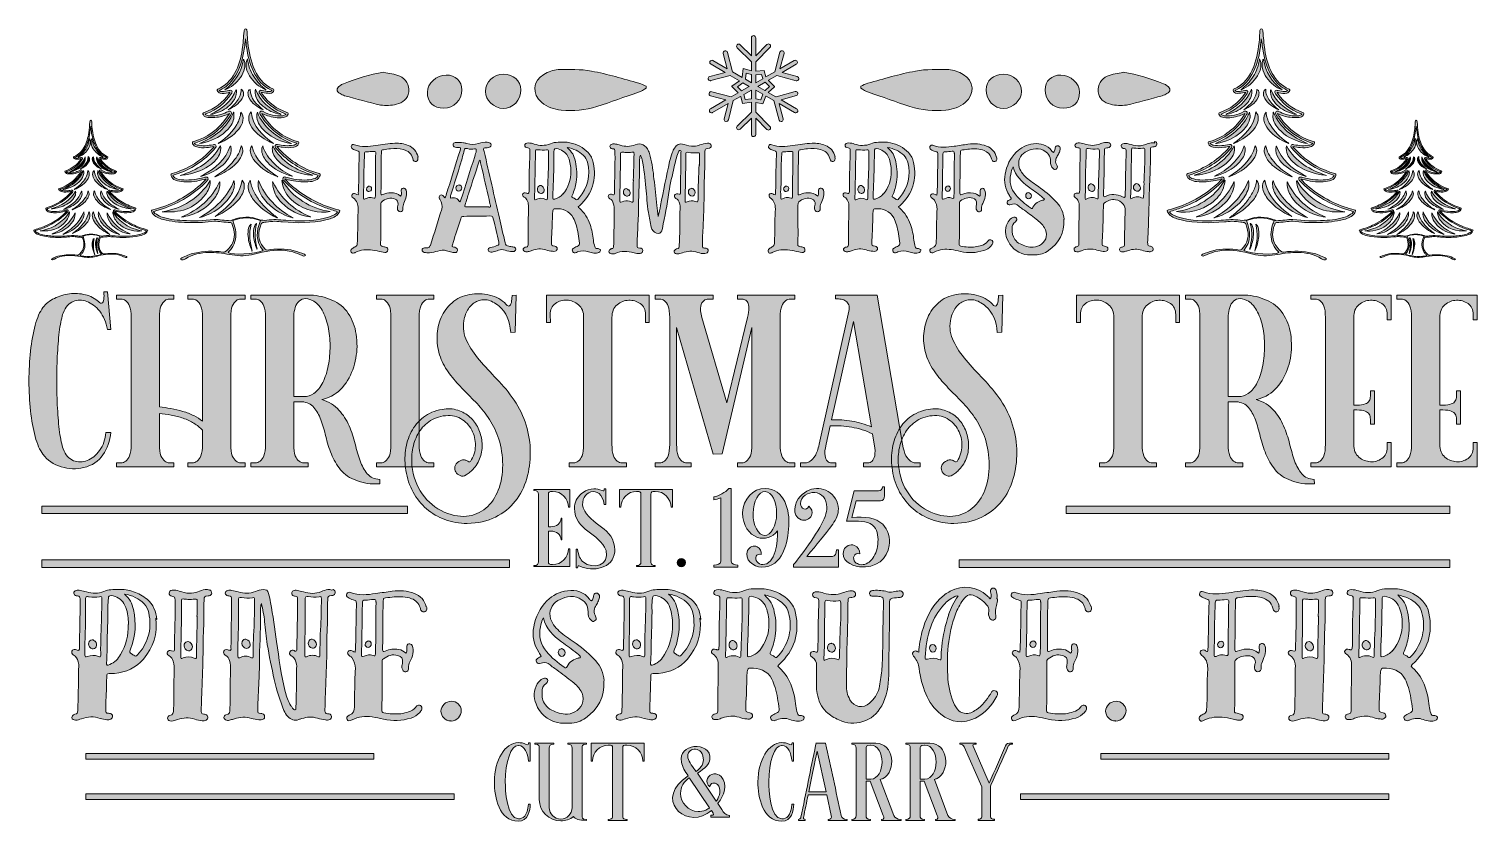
# Model space of a CAD drawing. Header units: inches. Extents: x 51 to 1029, y -812 to -272.
import ezdxf

# ---------------------------------------------------------------- set-up
doc = ezdxf.new("R2010")
doc.units = ezdxf.units.IN
doc.header["$MEASUREMENT"] = 0
doc.layers.add('Layer 1', color=7, linetype='Continuous')

# ---------------------------------------------------------------- blocks, each defined once
blk = doc.blocks.new('block 3')
at = {"layer": 'Layer 1', "true_color": 0xd81c2b}
h = blk.add_hatch(color=242, dxfattribs=at)
h.dxf.hatch_style = 2
edge = h.paths.add_edge_path()
edge.add_spline(control_points=[(73.64, -464.28), (72.68, -466.85), (71.88, -470.55), (71.23, -475.37), (70.59, -480.19), (70.11, -485.54), (69.79, -491.43), (69.47, -497.33), (69.31, -503.51), (69.31, -509.99), (69.31, -516.47), (69.47, -522.69), (69.79, -528.63), (70.11, -534.58), (70.59, -539.96), (71.23, -544.78), (71.88, -549.6), (72.68, -553.35), (73.64, -556.03), (75.25, -560.2), (77.58, -562.88), (80.63, -564.06), (83.69, -565.24), (86.76, -565.21), (89.87, -563.98), (92.98, -562.75), (95.76, -560.47), (98.23, -557.15), (100.69, -553.83), (102.14, -549.76), (102.56, -544.94), (102.56, -544.94), (105.78, -544.94), (105.78, -544.94), (105.24, -550.72), (103.5, -555.79), (100.56, -560.12), (97.61, -564.46), (93.25, -567.33), (87.46, -568.72), (82.53, -569.9), (77.47, -569.71), (72.28, -568.16), (67.08, -566.61), (62.98, -563.79), (59.99, -559.72), (57.84, -556.94), (56.08, -552.95), (54.68, -547.75), (53.29, -542.56), (52.25, -536.75), (51.55, -530.32), (50.85, -523.89), (50.51, -517.17), (50.51, -510.15), (50.51, -503.14), (50.85, -496.42), (51.55, -489.99), (52.25, -483.56), (53.29, -477.75), (54.68, -472.55), (56.08, -467.36), (57.84, -463.37), (59.99, -460.59), (61.92, -458.01), (64.48, -455.93), (67.7, -454.32), (70.91, -452.71), (74.34, -451.7), (77.98, -451.27), (81.62, -450.84), (85.19, -451.05), (88.67, -451.91), (92.15, -452.77), (95.12, -454.32), (97.58, -456.57), (98.55, -457.53), (99.4, -457.8), (100.16, -457.37), (100.48, -457.05), (100.72, -456.57), (100.88, -455.93), (101.04, -455.28), (101.14, -454.56), (101.2, -453.76), (101.25, -452.95), (101.25, -452.21), (101.2, -451.51), (101.14, -450.81), (101.12, -450.25), (101.12, -449.82), (101.12, -449.82), (103.69, -449.82), (103.69, -449.82), (103.69, -449.82), (105.78, -475.37), (105.78, -475.37), (105.78, -475.37), (103.53, -475.37), (103.53, -475.37), (102.67, -470.44), (100.93, -466.34), (98.31, -463.08), (95.68, -459.81), (92.79, -457.59), (89.63, -456.41), (86.47, -455.23), (83.42, -455.23), (80.47, -456.41), (77.53, -457.59), (75.25, -460.21), (73.64, -464.28)], knot_values=[0, 0, 0, 0, 1, 1, 1, 2, 2, 2, 3, 3, 3, 4, 4, 4, 5, 5, 5, 6, 6, 6, 7, 7, 7, 8, 8, 8, 9, 9, 9, 10, 10, 10, 11, 11, 11, 12, 12, 12, 13, 13, 13, 14, 14, 14, 15, 15, 15, 16, 16, 16, 17, 17, 17, 18, 18, 18, 19, 19, 19, 20, 20, 20, 21, 21, 21, 22, 22, 22, 23, 23, 23, 24, 24, 24, 25, 25, 25, 26, 26, 26, 27, 27, 27, 28, 28, 28, 29, 29, 29, 30, 30, 30, 31, 31, 31, 32, 32, 32, 33, 33, 33, 34, 34, 34, 35, 35, 35, 36, 36, 36, 37, 37, 37, 37], degree=3, periodic=1)
h = blk.add_hatch(color=242, dxfattribs=at)
h.dxf.hatch_style = 2
edge = h.paths.add_edge_path()
edge.add_spline(control_points=[(196.72, -454.8), (195.86, -454.8), (194.87, -454.8), (193.75, -454.8), (192.62, -454.8), (191.55, -455.18), (190.54, -455.93), (189.52, -456.68), (188.66, -457.91), (187.96, -459.62), (187.27, -461.34), (186.92, -463.91), (186.92, -467.33), (186.92, -467.33), (186.92, -552.97), (186.92, -552.97), (186.92, -556.4), (187.27, -558.97), (187.96, -560.69), (188.66, -562.4), (189.52, -563.63), (190.54, -564.38), (191.55, -565.13), (192.62, -565.51), (193.75, -565.51), (194.87, -565.51), (195.86, -565.51), (196.72, -565.51), (196.72, -565.51), (196.72, -568.24), (196.72, -568.24), (196.72, -568.24), (157.84, -568.24), (157.84, -568.24), (157.84, -568.24), (157.84, -565.51), (157.84, -565.51), (158.69, -565.51), (159.71, -565.51), (160.89, -565.51), (162.07, -565.51), (163.16, -565.13), (164.18, -564.38), (165.2, -563.63), (166.06, -562.4), (166.75, -560.69), (167.45, -558.97), (167.8, -556.4), (167.8, -552.97), (167.8, -552.97), (167.8, -543.49), (167.8, -543.49), (166.19, -541.67), (164.26, -540.1), (162.02, -538.75), (159.77, -537.42), (157.36, -536.29), (154.79, -535.38), (152.21, -534.47), (149.53, -533.75), (146.75, -533.21), (143.96, -532.67), (141.29, -532.3), (138.72, -532.09), (138.72, -532.09), (138.72, -552.97), (138.72, -552.97), (138.72, -556.4), (139.06, -558.97), (139.76, -560.69), (140.46, -562.4), (141.31, -563.63), (142.33, -564.38), (143.35, -565.13), (144.42, -565.51), (145.55, -565.51), (146.67, -565.51), (147.66, -565.51), (148.52, -565.51), (148.52, -565.51), (148.52, -568.24), (148.52, -568.24), (148.52, -568.24), (109.8, -568.24), (109.8, -568.24), (109.8, -568.24), (109.8, -565.51), (109.8, -565.51), (110.65, -565.51), (111.64, -565.51), (112.77, -565.51), (113.89, -565.51), (114.96, -565.13), (115.98, -564.38), (117, -563.63), (117.85, -562.4), (118.55, -560.69), (119.25, -558.97), (119.6, -556.4), (119.6, -552.97), (119.6, -552.97), (119.6, -467.33), (119.6, -467.33), (119.6, -463.91), (119.25, -461.34), (118.55, -459.62), (117.85, -457.91), (117, -456.68), (115.98, -455.93), (114.96, -455.18), (113.89, -454.8), (112.77, -454.8), (111.64, -454.8), (110.65, -454.8), (109.8, -454.8), (109.8, -454.8), (109.8, -452.07), (109.8, -452.07), (109.8, -452.07), (148.52, -452.07), (148.52, -452.07), (148.52, -452.07), (148.52, -454.8), (148.52, -454.8), (147.66, -454.8), (146.67, -454.8), (145.55, -454.8), (144.42, -454.8), (143.35, -455.18), (142.33, -455.93), (141.31, -456.68), (140.46, -457.91), (139.76, -459.62), (139.06, -461.34), (138.72, -463.91), (138.72, -467.33), (138.72, -467.33), (138.72, -527.75), (138.72, -527.75), (141.18, -527.96), (143.78, -528.31), (146.51, -528.79), (149.24, -529.27), (151.92, -529.92), (154.54, -530.72), (157.17, -531.52), (159.63, -532.49), (161.93, -533.61), (164.24, -534.74), (166.19, -536), (167.8, -537.39), (167.8, -537.39), (167.8, -467.33), (167.8, -467.33), (167.8, -463.91), (167.45, -461.34), (166.75, -459.62), (166.06, -457.91), (165.2, -456.68), (164.18, -455.93), (163.16, -455.18), (162.07, -454.8), (160.89, -454.8), (159.71, -454.8), (158.69, -454.8), (157.84, -454.8), (157.84, -454.8), (157.84, -452.07), (157.84, -452.07), (157.84, -452.07), (196.72, -452.07), (196.72, -452.07), (196.72, -452.07), (196.72, -454.8), (196.72, -454.8)], knot_values=[0, 0, 0, 0, 1, 1, 1, 2, 2, 2, 3, 3, 3, 4, 4, 4, 5, 5, 5, 6, 6, 6, 7, 7, 7, 8, 8, 8, 9, 9, 9, 10, 10, 10, 11, 11, 11, 12, 12, 12, 13, 13, 13, 14, 14, 14, 15, 15, 15, 16, 16, 16, 17, 17, 17, 18, 18, 18, 19, 19, 19, 20, 20, 20, 21, 21, 21, 22, 22, 22, 23, 23, 23, 24, 24, 24, 25, 25, 25, 26, 26, 26, 27, 27, 27, 28, 28, 28, 29, 29, 29, 30, 30, 30, 31, 31, 31, 32, 32, 32, 33, 33, 33, 34, 34, 34, 35, 35, 35, 36, 36, 36, 37, 37, 37, 38, 38, 38, 39, 39, 39, 40, 40, 40, 41, 41, 41, 42, 42, 42, 43, 43, 43, 44, 44, 44, 45, 45, 45, 46, 46, 46, 47, 47, 47, 48, 48, 48, 49, 49, 49, 50, 50, 50, 51, 51, 51, 52, 52, 52, 53, 53, 53, 54, 54, 54, 55, 55, 55, 56, 56, 56, 57, 57, 57, 58, 58, 58, 58], degree=3, periodic=1)
h = blk.add_hatch(color=242, dxfattribs=at)
h.dxf.hatch_style = 2
edge = h.paths.add_edge_path()
edge.add_spline(control_points=[(232.71, -452.07), (234.42, -452.07), (236.11, -452.07), (237.77, -452.07), (239.43, -452.07), (241.12, -452.12), (242.83, -452.23), (247.87, -452.77), (252.58, -454.11), (256.97, -456.25), (261.36, -458.39), (264.85, -461.71), (267.42, -466.21), (269.88, -470.39), (271.4, -475.21), (272, -480.67), (272.58, -486.13), (272.29, -491.52), (271.11, -496.82), (269.93, -502.12), (267.84, -507), (264.85, -511.44), (261.85, -515.89), (258.04, -519.13), (253.44, -521.16), (252.69, -521.48), (251.88, -521.78), (251.03, -522.04), (250.17, -522.31), (249.31, -522.55), (248.46, -522.77), (253.38, -524.27), (257.27, -526.62), (260.11, -529.84), (262.94, -533.05), (265.22, -536.61), (266.93, -540.52), (268.65, -544.43), (270.01, -548.47), (271.03, -552.65), (272.05, -556.83), (273.17, -560.66), (274.4, -564.14), (275.63, -567.62), (277.24, -570.54), (279.23, -572.9), (281.21, -575.25), (284.02, -576.54), (287.66, -576.75), (287.66, -576.75), (287.82, -579.65), (287.82, -579.65), (284.71, -579.86), (281.85, -579.78), (279.23, -579.41), (276.6, -579.03), (274.22, -578.41), (272.07, -577.56), (267.47, -575.84), (263.85, -573.38), (261.23, -570.17), (258.6, -566.95), (256.52, -563.42), (254.96, -559.56), (253.41, -555.71), (252.15, -551.74), (251.19, -547.67), (250.22, -543.6), (249.12, -539.88), (247.89, -536.5), (246.66, -533.13), (245.08, -530.32), (243.15, -528.07), (241.23, -525.82), (238.49, -524.53), (234.96, -524.21), (234.96, -524.21), (229.5, -524.21), (229.5, -524.21), (229.5, -524.21), (229.5, -552.97), (229.5, -552.97), (229.5, -556.4), (229.84, -558.97), (230.54, -560.69), (231.24, -562.4), (232.09, -563.63), (233.11, -564.38), (234.13, -565.13), (235.2, -565.51), (236.32, -565.51), (237.45, -565.51), (238.44, -565.51), (239.3, -565.51), (239.3, -565.51), (239.3, -568.24), (239.3, -568.24), (239.3, -568.24), (200.57, -568.24), (200.57, -568.24), (200.57, -568.24), (200.57, -565.51), (200.57, -565.51), (201.43, -565.51), (202.42, -565.51), (203.55, -565.51), (204.67, -565.51), (205.74, -565.13), (206.76, -564.38), (207.78, -563.63), (208.63, -562.4), (209.33, -560.69), (210.03, -558.97), (210.38, -556.4), (210.38, -552.97), (210.38, -552.97), (210.38, -467.33), (210.38, -467.33), (210.38, -463.91), (210.03, -461.34), (209.33, -459.62), (208.63, -457.91), (207.78, -456.68), (206.76, -455.93), (205.74, -455.18), (204.67, -454.8), (203.55, -454.8), (202.42, -454.8), (201.43, -454.8), (200.57, -454.8), (200.57, -454.8), (200.57, -452.07), (200.57, -452.07), (200.57, -452.07), (232.71, -452.07), (232.71, -452.07)], knot_values=[0, 0, 0, 0, 1, 1, 1, 2, 2, 2, 3, 3, 3, 4, 4, 4, 5, 5, 5, 6, 6, 6, 7, 7, 7, 8, 8, 8, 9, 9, 9, 10, 10, 10, 11, 11, 11, 12, 12, 12, 13, 13, 13, 14, 14, 14, 15, 15, 15, 16, 16, 16, 17, 17, 17, 18, 18, 18, 19, 19, 19, 20, 20, 20, 21, 21, 21, 22, 22, 22, 23, 23, 23, 24, 24, 24, 25, 25, 25, 26, 26, 26, 27, 27, 27, 28, 28, 28, 29, 29, 29, 30, 30, 30, 31, 31, 31, 32, 32, 32, 33, 33, 33, 34, 34, 34, 35, 35, 35, 36, 36, 36, 37, 37, 37, 38, 38, 38, 39, 39, 39, 40, 40, 40, 41, 41, 41, 42, 42, 42, 43, 43, 43, 44, 44, 44, 45, 45, 45, 45], degree=3, periodic=1)
edge = h.paths.add_edge_path()
edge.add_spline(control_points=[(229.5, -520.68), (231.85, -520.68), (234.18, -520.71), (236.48, -520.76), (238.79, -520.81), (240.96, -520.14), (242.99, -518.75), (245.46, -517.04), (247.52, -514.49), (249.18, -511.12), (250.84, -507.74), (252.07, -503.94), (252.87, -499.71), (253.68, -495.48), (254.08, -491.06), (254.08, -486.45), (254.08, -481.85), (253.62, -477.48), (252.71, -473.36), (251.8, -469.24), (250.47, -465.59), (248.7, -462.43), (246.93, -459.27), (244.76, -457.05), (242.19, -455.77), (239.83, -454.59), (237.85, -454.19), (236.25, -454.56), (234.64, -454.94), (233.32, -455.77), (232.31, -457.05), (231.29, -458.34), (230.57, -459.92), (230.14, -461.79), (229.71, -463.67), (229.5, -465.51), (229.5, -467.33), (229.5, -467.33), (229.5, -520.68), (229.5, -520.68)], knot_values=[0, 0, 0, 0, 1, 1, 1, 2, 2, 2, 3, 3, 3, 4, 4, 4, 5, 5, 5, 6, 6, 6, 7, 7, 7, 8, 8, 8, 9, 9, 9, 10, 10, 10, 11, 11, 11, 12, 12, 12, 13, 13, 13, 13], degree=3, periodic=1)
h = blk.add_hatch(color=242, dxfattribs=at)
h.dxf.hatch_style = 2
edge = h.paths.add_edge_path()
edge.add_spline(control_points=[(324.13, -454.8), (323.28, -454.8), (322.29, -454.8), (321.16, -454.8), (320.04, -454.8), (318.97, -455.18), (317.95, -455.93), (316.93, -456.68), (316.07, -457.91), (315.38, -459.62), (314.68, -461.34), (314.33, -463.91), (314.33, -467.33), (314.33, -467.33), (314.33, -552.97), (314.33, -552.97), (314.33, -556.4), (314.68, -558.97), (315.38, -560.69), (316.07, -562.4), (316.93, -563.63), (317.95, -564.38), (318.97, -565.13), (320.04, -565.51), (321.16, -565.51), (322.29, -565.51), (323.28, -565.51), (324.13, -565.51), (324.13, -565.51), (324.13, -568.24), (324.13, -568.24), (324.13, -568.24), (285.41, -568.24), (285.41, -568.24), (285.41, -568.24), (285.41, -565.51), (285.41, -565.51), (286.27, -565.51), (287.26, -565.51), (288.38, -565.51), (289.51, -565.51), (290.58, -565.13), (291.6, -564.38), (292.61, -563.63), (293.47, -562.4), (294.17, -560.69), (294.86, -558.97), (295.21, -556.4), (295.21, -552.97), (295.21, -552.97), (295.21, -467.33), (295.21, -467.33), (295.21, -463.91), (294.86, -461.34), (294.17, -459.62), (293.47, -457.91), (292.61, -456.68), (291.6, -455.93), (290.58, -455.18), (289.51, -454.8), (288.38, -454.8), (287.26, -454.8), (286.27, -454.8), (285.41, -454.8), (285.41, -454.8), (285.41, -452.07), (285.41, -452.07), (285.41, -452.07), (324.13, -452.07), (324.13, -452.07), (324.13, -452.07), (324.13, -454.8), (324.13, -454.8)], knot_values=[0, 0, 0, 0, 1, 1, 1, 2, 2, 2, 3, 3, 3, 4, 4, 4, 5, 5, 5, 6, 6, 6, 7, 7, 7, 8, 8, 8, 9, 9, 9, 10, 10, 10, 11, 11, 11, 12, 12, 12, 13, 13, 13, 14, 14, 14, 15, 15, 15, 16, 16, 16, 17, 17, 17, 18, 18, 18, 19, 19, 19, 20, 20, 20, 21, 21, 21, 22, 22, 22, 23, 23, 23, 24, 24, 24, 24], degree=3, periodic=1)
h = blk.add_hatch(color=242, dxfattribs=at)
h.dxf.hatch_style = 2
edge = h.paths.add_edge_path()
edge.add_spline(control_points=[(346.79, -606.48), (341.43, -606.48), (336.42, -605.62), (331.76, -603.91), (327.11, -602.19), (322.96, -599.75), (319.31, -596.6), (315.67, -593.44), (312.65, -589.66), (310.23, -585.27), (307.82, -580.88), (306.19, -576), (305.33, -570.65), (304.59, -566.15), (304.51, -561.65), (305.09, -557.15), (305.68, -552.65), (306.97, -548.47), (308.95, -544.62), (310.93, -540.76), (313.66, -537.47), (317.14, -534.74), (320.63, -532.01), (324.83, -530.21), (329.76, -529.35), (333.61, -528.71), (337.15, -528.9), (340.36, -529.92), (343.58, -530.94), (346.33, -532.49), (348.64, -534.58), (350.94, -536.67), (352.79, -539.16), (354.18, -542.05), (355.57, -544.94), (356.43, -547.97), (356.75, -551.13), (357.07, -554.29), (356.8, -557.45), (355.95, -560.6), (355.09, -563.77), (353.54, -566.63), (351.29, -569.2), (350.54, -570.06), (349.71, -570.89), (348.8, -571.69), (347.89, -572.5), (347, -573.16), (346.15, -573.7), (344.64, -574.56), (343.25, -574.72), (341.97, -574.18), (340.68, -573.65), (339.72, -572.82), (339.08, -571.69), (338.43, -570.57), (338.25, -569.33), (338.51, -568), (338.78, -566.66), (339.66, -565.51), (341.16, -564.54), (342.45, -563.79), (343.49, -563.44), (344.3, -563.5), (345.1, -563.55), (345.8, -563.71), (346.39, -563.98), (346.97, -564.25), (347.48, -564.52), (347.91, -564.78), (348.34, -565.05), (348.72, -564.97), (349.04, -564.54), (351.18, -561.33), (352.28, -557.79), (352.33, -553.94), (352.38, -550.08), (351.55, -546.55), (349.84, -543.33), (348.13, -540.12), (345.61, -537.55), (342.29, -535.62), (338.97, -533.69), (335.06, -533.11), (330.56, -533.85), (326.28, -534.6), (322.66, -536.18), (319.71, -538.59), (316.77, -541), (314.47, -543.89), (312.81, -547.27), (311.15, -550.64), (310.07, -554.32), (309.59, -558.28), (309.11, -562.24), (309.19, -566.15), (309.83, -570.01), (311.01, -577.18), (313.69, -583.37), (317.87, -588.56), (322.04, -593.76), (327.29, -597.48), (333.61, -599.73), (339.72, -601.87), (345.15, -602.3), (349.92, -601.02), (354.69, -599.73), (358.7, -597.26), (361.97, -593.63), (365.24, -589.98), (367.62, -585.43), (369.12, -579.97), (370.62, -574.5), (371.1, -568.61), (370.57, -562.29), (370.03, -556.08), (368.8, -550.64), (366.87, -545.98), (364.95, -541.33), (362.62, -537.12), (359.88, -533.37), (357.15, -529.62), (354.23, -526.2), (351.13, -523.09), (348.02, -519.98), (344.99, -516.88), (342.05, -513.77), (339.1, -510.66), (336.4, -507.42), (333.93, -504.05), (331.47, -500.67), (329.54, -496.79), (328.15, -492.4), (326.87, -488.33), (326.3, -484.1), (326.46, -479.71), (326.62, -475.32), (327.53, -471.19), (329.2, -467.33), (330.85, -463.48), (333.29, -460.13), (336.51, -457.29), (339.72, -454.45), (343.68, -452.61), (348.4, -451.75), (352.89, -450.89), (357.42, -451), (361.97, -452.07), (366.52, -453.14), (370.19, -455.23), (372.98, -458.34), (374.05, -459.52), (374.85, -459.84), (375.39, -459.3), (376.24, -458.77), (376.73, -457.67), (376.83, -456.01), (376.94, -454.35), (377.05, -453.14), (377.16, -452.39), (377.16, -452.39), (379.89, -452.23), (379.89, -452.23), (379.89, -452.23), (379.24, -477.3), (379.24, -477.3), (379.24, -477.3), (376.19, -477.46), (376.19, -477.46), (375.76, -469.53), (373.14, -463.59), (368.32, -459.62), (365.53, -457.27), (362.86, -455.87), (360.29, -455.44), (357.71, -455.02), (355.33, -455.34), (353.13, -456.41), (350.94, -457.48), (349.09, -459.14), (347.59, -461.39), (346.09, -463.64), (345.07, -466.32), (344.54, -469.42), (343.79, -474.35), (344.48, -478.98), (346.63, -483.32), (348.77, -487.66), (351.61, -491.92), (355.14, -496.09), (358.68, -500.27), (362.59, -504.56), (366.87, -508.95), (371.16, -513.34), (375.07, -518.11), (378.6, -523.25), (382.14, -528.39), (384.81, -533.99), (386.64, -540.04), (388.46, -546.09), (389.39, -552.2), (389.45, -558.36), (389.5, -564.52), (388.7, -570.46), (387.04, -576.19), (385.38, -581.92), (382.78, -587.01), (379.24, -591.46), (375.71, -595.9), (371.24, -599.49), (365.83, -602.22), (360.42, -604.95), (354.07, -606.37), (346.79, -606.48)], knot_values=[0, 0, 0, 0, 1, 1, 1, 2, 2, 2, 3, 3, 3, 4, 4, 4, 5, 5, 5, 6, 6, 6, 7, 7, 7, 8, 8, 8, 9, 9, 9, 10, 10, 10, 11, 11, 11, 12, 12, 12, 13, 13, 13, 14, 14, 14, 15, 15, 15, 16, 16, 16, 17, 17, 17, 18, 18, 18, 19, 19, 19, 20, 20, 20, 21, 21, 21, 22, 22, 22, 23, 23, 23, 24, 24, 24, 25, 25, 25, 26, 26, 26, 27, 27, 27, 28, 28, 28, 29, 29, 29, 30, 30, 30, 31, 31, 31, 32, 32, 32, 33, 33, 33, 34, 34, 34, 35, 35, 35, 36, 36, 36, 37, 37, 37, 38, 38, 38, 39, 39, 39, 40, 40, 40, 41, 41, 41, 42, 42, 42, 43, 43, 43, 44, 44, 44, 45, 45, 45, 46, 46, 46, 47, 47, 47, 48, 48, 48, 49, 49, 49, 50, 50, 50, 51, 51, 51, 52, 52, 52, 53, 53, 53, 54, 54, 54, 55, 55, 55, 56, 56, 56, 57, 57, 57, 58, 58, 58, 59, 59, 59, 60, 60, 60, 61, 61, 61, 62, 62, 62, 63, 63, 63, 64, 64, 64, 65, 65, 65, 66, 66, 66, 67, 67, 67, 68, 68, 68, 69, 69, 69, 70, 70, 70, 71, 71, 71, 71], degree=3, periodic=1)
h = blk.add_hatch(color=242, dxfattribs=at)
h.dxf.hatch_style = 2
edge = h.paths.add_edge_path()
edge.add_spline(control_points=[(469.87, -452.07), (469.87, -452.07), (469.87, -463.16), (469.87, -463.16), (469.87, -463.16), (469.87, -470.55), (469.87, -470.55), (469.87, -470.55), (467.29, -470.55), (467.29, -470.55), (467.29, -470.55), (467.29, -465.24), (467.29, -465.24), (467.29, -461.93), (466.11, -459.46), (463.76, -457.85), (461.4, -456.25), (458.8, -455.5), (455.97, -455.6), (453.13, -455.71), (450.53, -456.73), (448.17, -458.66), (445.82, -460.59), (444.64, -463.48), (444.64, -467.33), (444.64, -467.33), (444.64, -552.97), (444.64, -552.97), (444.64, -556.4), (444.98, -558.97), (445.68, -560.69), (446.38, -562.4), (447.24, -563.63), (448.25, -564.38), (449.27, -565.13), (450.34, -565.51), (451.47, -565.51), (452.59, -565.51), (453.58, -565.51), (454.44, -565.51), (454.44, -565.51), (454.44, -568.24), (454.44, -568.24), (454.44, -568.24), (415.72, -568.24), (415.72, -568.24), (415.72, -568.24), (415.72, -565.51), (415.72, -565.51), (416.57, -565.51), (417.57, -565.51), (418.69, -565.51), (419.81, -565.51), (420.88, -565.13), (421.9, -564.38), (422.92, -563.63), (423.78, -562.4), (424.47, -560.69), (425.17, -558.97), (425.52, -556.4), (425.52, -552.97), (425.52, -552.97), (425.52, -467.33), (425.52, -467.33), (425.52, -463.48), (424.34, -460.59), (421.98, -458.66), (419.63, -456.73), (417.03, -455.68), (414.19, -455.52), (411.35, -455.36), (408.75, -456.11), (406.4, -457.77), (404.04, -459.44), (402.86, -461.93), (402.86, -465.24), (402.86, -465.24), (403.02, -470.55), (403.02, -470.55), (403.02, -470.55), (400.29, -470.55), (400.29, -470.55), (400.29, -470.55), (400.29, -463.16), (400.29, -463.16), (400.29, -463.16), (400.29, -452.07), (400.29, -452.07), (400.29, -452.07), (469.87, -452.07), (469.87, -452.07)], knot_values=[0, 0, 0, 0, 1, 1, 1, 2, 2, 2, 3, 3, 3, 4, 4, 4, 5, 5, 5, 6, 6, 6, 7, 7, 7, 8, 8, 8, 9, 9, 9, 10, 10, 10, 11, 11, 11, 12, 12, 12, 13, 13, 13, 14, 14, 14, 15, 15, 15, 16, 16, 16, 17, 17, 17, 18, 18, 18, 19, 19, 19, 20, 20, 20, 21, 21, 21, 22, 22, 22, 23, 23, 23, 24, 24, 24, 25, 25, 25, 26, 26, 26, 27, 27, 27, 28, 28, 28, 29, 29, 29, 30, 30, 30, 30], degree=3, periodic=1)
h = blk.add_hatch(color=242, dxfattribs=at)
h.dxf.hatch_style = 2
edge = h.paths.add_edge_path()
edge.add_spline(control_points=[(513.15, -452.07), (513.15, -452.07), (513.15, -454.8), (513.15, -454.8), (512.29, -454.8), (511.24, -454.8), (510.01, -454.8), (508.77, -454.8), (507.67, -455.18), (506.71, -455.93), (505.74, -456.68), (505.07, -457.91), (504.69, -459.62), (504.32, -461.34), (504.56, -463.91), (505.42, -467.33), (505.42, -467.33), (522.33, -525.02), (522.33, -525.02), (522.33, -525.02), (536.33, -467.33), (536.33, -467.33), (536.98, -464.66), (537.28, -462.51), (537.22, -460.91), (537.17, -459.3), (536.9, -458.04), (536.42, -457.13), (535.93, -456.22), (535.29, -455.6), (534.48, -455.28), (533.68, -454.96), (532.85, -454.8), (531.99, -454.8), (531.99, -454.8), (529.57, -454.8), (529.57, -454.8), (529.57, -454.8), (529.57, -452.07), (529.57, -452.07), (529.57, -452.07), (568.36, -452.07), (568.36, -452.07), (568.36, -452.07), (568.36, -454.8), (568.36, -454.8), (567.5, -454.8), (566.48, -454.8), (565.3, -454.8), (564.13, -454.8), (563.03, -455.18), (562.01, -455.93), (560.99, -456.68), (560.14, -457.91), (559.44, -459.62), (558.74, -461.34), (558.4, -463.91), (558.4, -467.33), (558.4, -467.33), (558.4, -552.97), (558.4, -552.97), (558.4, -556.4), (558.74, -558.97), (559.44, -560.69), (560.14, -562.4), (560.99, -563.63), (562.01, -564.38), (563.03, -565.13), (564.13, -565.51), (565.3, -565.51), (566.48, -565.51), (567.5, -565.51), (568.36, -565.51), (568.36, -565.51), (568.36, -568.24), (568.36, -568.24), (568.36, -568.24), (529.47, -568.24), (529.47, -568.24), (529.47, -568.24), (529.47, -565.51), (529.47, -565.51), (530.33, -565.51), (531.32, -565.51), (532.45, -565.51), (533.57, -565.51), (534.64, -565.13), (535.66, -564.38), (536.68, -563.63), (537.53, -562.4), (538.23, -560.69), (538.93, -558.97), (539.28, -556.4), (539.28, -552.97), (539.28, -552.97), (539.28, -474.08), (539.28, -474.08), (539.28, -474.08), (519.19, -559.4), (519.19, -559.4), (519.19, -559.4), (513.08, -559.56), (513.08, -559.56), (513.08, -559.56), (488.34, -474.08), (488.34, -474.08), (488.34, -474.08), (488.34, -552.97), (488.34, -552.97), (488.34, -556.4), (488.69, -558.97), (489.38, -560.69), (490.08, -562.4), (490.94, -563.63), (491.96, -564.38), (492.97, -565.13), (494.04, -565.51), (495.17, -565.51), (496.29, -565.51), (497.28, -565.51), (498.14, -565.51), (498.14, -565.51), (498.14, -568.24), (498.14, -568.24), (498.14, -568.24), (473.88, -568.24), (473.88, -568.24), (473.88, -568.24), (473.88, -565.51), (473.88, -565.51), (474.74, -565.51), (475.73, -565.51), (476.85, -565.51), (477.98, -565.51), (479.05, -565.13), (480.07, -564.38), (481.08, -563.63), (481.94, -562.4), (482.64, -560.69), (483.33, -558.97), (483.68, -556.4), (483.68, -552.97), (483.68, -552.97), (483.68, -467.33), (483.68, -467.33), (483.68, -463.91), (483.33, -461.34), (482.64, -459.62), (481.94, -457.91), (481.08, -456.68), (480.07, -455.93), (479.05, -455.18), (477.98, -454.8), (476.85, -454.8), (475.73, -454.8), (474.74, -454.8), (473.88, -454.8), (473.88, -454.8), (473.88, -452.07), (473.88, -452.07), (473.88, -452.07), (513.15, -452.07), (513.15, -452.07)], knot_values=[0, 0, 0, 0, 1, 1, 1, 2, 2, 2, 3, 3, 3, 4, 4, 4, 5, 5, 5, 6, 6, 6, 7, 7, 7, 8, 8, 8, 9, 9, 9, 10, 10, 10, 11, 11, 11, 12, 12, 12, 13, 13, 13, 14, 14, 14, 15, 15, 15, 16, 16, 16, 17, 17, 17, 18, 18, 18, 19, 19, 19, 20, 20, 20, 21, 21, 21, 22, 22, 22, 23, 23, 23, 24, 24, 24, 25, 25, 25, 26, 26, 26, 27, 27, 27, 28, 28, 28, 29, 29, 29, 30, 30, 30, 31, 31, 31, 32, 32, 32, 33, 33, 33, 34, 34, 34, 35, 35, 35, 36, 36, 36, 37, 37, 37, 38, 38, 38, 39, 39, 39, 40, 40, 40, 41, 41, 41, 42, 42, 42, 43, 43, 43, 44, 44, 44, 45, 45, 45, 46, 46, 46, 47, 47, 47, 48, 48, 48, 49, 49, 49, 50, 50, 50, 51, 51, 51, 52, 52, 52, 53, 53, 53, 54, 54, 54, 54], degree=3, periodic=1)
h = blk.add_hatch(color=242, dxfattribs=at)
h.dxf.hatch_style = 2
edge = h.paths.add_edge_path()
edge.add_spline(control_points=[(620.9, -545.9), (616.08, -543.76), (611.36, -542.26), (606.76, -541.4), (602.15, -540.55), (597.28, -540.28), (592.14, -540.6), (592.14, -540.6), (589.41, -552.97), (589.41, -552.97), (588.65, -556.4), (588.41, -558.97), (588.68, -560.69), (588.95, -562.4), (589.49, -563.63), (590.29, -564.38), (591.09, -565.13), (592.03, -565.51), (593.1, -565.51), (594.17, -565.51), (595.14, -565.51), (595.99, -565.51), (595.99, -565.51), (595.99, -568.24), (595.99, -568.24), (595.99, -568.24), (572.21, -568.24), (572.21, -568.24), (572.21, -568.24), (572.21, -565.51), (572.21, -565.51), (573.07, -565.51), (574.09, -565.51), (575.27, -565.51), (576.44, -565.51), (577.6, -565.13), (578.72, -564.38), (579.85, -563.63), (580.94, -562.4), (582.01, -560.69), (583.08, -558.97), (584, -556.4), (584.75, -552.97), (584.75, -552.97), (604.83, -463), (604.83, -463), (605.15, -461.28), (605.13, -459.89), (604.75, -458.82), (604.37, -457.75), (603.73, -456.89), (602.82, -456.25), (601.91, -455.6), (600.84, -455.18), (599.61, -454.96), (598.38, -454.75), (597.06, -454.64), (595.67, -454.64), (595.67, -454.64), (595.67, -452.07), (595.67, -452.07), (595.67, -452.07), (623.95, -452.07), (623.95, -452.07), (623.95, -452.07), (641.14, -552.97), (641.14, -552.97), (641.68, -556.4), (642.43, -558.97), (643.39, -560.69), (644.36, -562.4), (645.4, -563.63), (646.53, -564.38), (647.65, -565.13), (648.77, -565.51), (649.9, -565.51), (651.03, -565.51), (652.07, -565.51), (653.03, -565.51), (653.03, -565.51), (653.03, -568.24), (653.03, -568.24), (653.03, -568.24), (614.63, -568.24), (614.63, -568.24), (614.63, -568.24), (614.63, -565.51), (614.63, -565.51), (615.49, -565.51), (616.48, -565.51), (617.6, -565.51), (618.73, -565.51), (619.69, -565.13), (620.5, -564.38), (621.3, -563.63), (621.89, -562.4), (622.26, -560.69), (622.64, -558.97), (622.56, -556.4), (622.02, -552.97), (622.02, -552.97), (620.9, -545.9), (620.9, -545.9)], knot_values=[0, 0, 0, 0, 1, 1, 1, 2, 2, 2, 3, 3, 3, 4, 4, 4, 5, 5, 5, 6, 6, 6, 7, 7, 7, 8, 8, 8, 9, 9, 9, 10, 10, 10, 11, 11, 11, 12, 12, 12, 13, 13, 13, 14, 14, 14, 15, 15, 15, 16, 16, 16, 17, 17, 17, 18, 18, 18, 19, 19, 19, 20, 20, 20, 21, 21, 21, 22, 22, 22, 23, 23, 23, 24, 24, 24, 25, 25, 25, 26, 26, 26, 27, 27, 27, 28, 28, 28, 29, 29, 29, 30, 30, 30, 31, 31, 31, 32, 32, 32, 33, 33, 33, 34, 34, 34, 34], degree=3, periodic=1)
edge = h.paths.add_edge_path()
edge.add_spline(control_points=[(607.88, -469.9), (607.88, -469.9), (593.1, -536.42), (593.1, -536.42), (597.7, -536.21), (602.29, -536.5), (606.84, -537.31), (611.39, -538.11), (615.81, -539.42), (620.09, -541.24), (620.09, -541.24), (607.88, -469.9), (607.88, -469.9)], knot_values=[0, 0, 0, 0, 1, 1, 1, 2, 2, 2, 3, 3, 3, 4, 4, 4, 4], degree=3, periodic=1)
h = blk.add_hatch(color=242, dxfattribs=at)
h.dxf.hatch_style = 2
edge = h.paths.add_edge_path()
edge.add_spline(control_points=[(675.69, -606.48), (670.33, -606.48), (665.33, -605.62), (660.67, -603.91), (656.01, -602.19), (651.86, -599.75), (648.21, -596.6), (644.57, -593.44), (641.55, -589.66), (639.14, -585.27), (636.72, -580.88), (635.09, -576), (634.23, -570.65), (633.49, -566.15), (633.41, -561.65), (633.99, -557.15), (634.58, -552.65), (635.87, -548.47), (637.85, -544.62), (639.83, -540.76), (642.57, -537.47), (646.04, -534.74), (649.53, -532.01), (653.73, -530.21), (658.66, -529.35), (662.51, -528.71), (666.05, -528.9), (669.26, -529.92), (672.48, -530.94), (675.23, -532.49), (677.54, -534.58), (679.84, -536.67), (681.69, -539.16), (683.08, -542.05), (684.47, -544.94), (685.33, -547.97), (685.65, -551.13), (685.97, -554.29), (685.7, -557.45), (684.85, -560.6), (683.99, -563.77), (682.44, -566.63), (680.19, -569.2), (679.44, -570.06), (678.61, -570.89), (677.7, -571.69), (676.79, -572.5), (675.9, -573.16), (675.05, -573.7), (673.54, -574.56), (672.15, -574.72), (670.87, -574.18), (669.58, -573.65), (668.62, -572.82), (667.98, -571.69), (667.33, -570.57), (667.15, -569.33), (667.41, -568), (667.68, -566.66), (668.56, -565.51), (670.07, -564.54), (671.35, -563.79), (672.4, -563.44), (673.2, -563.5), (674, -563.55), (674.7, -563.71), (675.29, -563.98), (675.87, -564.25), (676.38, -564.52), (676.81, -564.78), (677.24, -565.05), (677.62, -564.97), (677.94, -564.54), (680.08, -561.33), (681.18, -557.79), (681.23, -553.94), (681.29, -550.08), (680.45, -546.55), (678.74, -543.33), (677.03, -540.12), (674.51, -537.55), (671.19, -535.62), (667.87, -533.69), (663.96, -533.11), (659.46, -533.85), (655.18, -534.6), (651.56, -536.18), (648.62, -538.59), (645.67, -541), (643.37, -543.89), (641.71, -547.27), (640.05, -550.64), (638.98, -554.32), (638.49, -558.28), (638.01, -562.24), (638.09, -566.15), (638.73, -570.01), (639.91, -577.18), (642.59, -583.37), (646.77, -588.56), (650.95, -593.76), (656.19, -597.48), (662.51, -599.73), (668.62, -601.87), (674.06, -602.3), (678.82, -601.02), (683.59, -599.73), (687.6, -597.26), (690.87, -593.63), (694.14, -589.98), (696.52, -585.43), (698.02, -579.97), (699.52, -574.5), (700, -568.61), (699.47, -562.29), (698.93, -556.08), (697.7, -550.64), (695.77, -545.98), (693.85, -541.33), (691.52, -537.12), (688.79, -533.37), (686.05, -529.62), (683.13, -526.2), (680.03, -523.09), (676.92, -519.98), (673.89, -516.88), (670.95, -513.77), (668, -510.66), (665.3, -507.42), (662.84, -504.05), (660.37, -500.67), (658.44, -496.79), (657.05, -492.4), (655.76, -488.33), (655.2, -484.1), (655.36, -479.71), (655.53, -475.32), (656.43, -471.19), (658.09, -467.33), (659.76, -463.48), (662.19, -460.13), (665.41, -457.29), (668.62, -454.45), (672.58, -452.61), (677.3, -451.75), (681.8, -450.89), (686.32, -451), (690.87, -452.07), (695.42, -453.14), (699.09, -455.23), (701.88, -458.34), (702.95, -459.52), (703.75, -459.84), (704.29, -459.3), (705.15, -458.77), (705.63, -457.67), (705.74, -456.01), (705.84, -454.35), (705.95, -453.14), (706.06, -452.39), (706.06, -452.39), (708.79, -452.23), (708.79, -452.23), (708.79, -452.23), (708.15, -477.3), (708.15, -477.3), (708.15, -477.3), (705.09, -477.46), (705.09, -477.46), (704.66, -469.53), (702.04, -463.59), (697.22, -459.62), (694.43, -457.27), (691.76, -455.87), (689.19, -455.44), (686.62, -455.02), (684.23, -455.34), (682.04, -456.41), (679.84, -457.48), (677.99, -459.14), (676.49, -461.39), (674.99, -463.64), (673.97, -466.32), (673.44, -469.42), (672.69, -474.35), (673.38, -478.98), (675.53, -483.32), (677.67, -487.66), (680.51, -491.92), (684.04, -496.09), (687.58, -500.27), (691.49, -504.56), (695.77, -508.95), (700.06, -513.34), (703.97, -518.11), (707.5, -523.25), (711.04, -528.39), (713.71, -533.99), (715.54, -540.04), (717.36, -546.09), (718.29, -552.2), (718.35, -558.36), (718.4, -564.52), (717.6, -570.46), (715.94, -576.19), (714.28, -581.92), (711.68, -587.01), (708.15, -591.46), (704.61, -595.9), (700.14, -599.49), (694.73, -602.22), (689.32, -604.95), (682.97, -606.37), (675.69, -606.48)], knot_values=[0, 0, 0, 0, 1, 1, 1, 2, 2, 2, 3, 3, 3, 4, 4, 4, 5, 5, 5, 6, 6, 6, 7, 7, 7, 8, 8, 8, 9, 9, 9, 10, 10, 10, 11, 11, 11, 12, 12, 12, 13, 13, 13, 14, 14, 14, 15, 15, 15, 16, 16, 16, 17, 17, 17, 18, 18, 18, 19, 19, 19, 20, 20, 20, 21, 21, 21, 22, 22, 22, 23, 23, 23, 24, 24, 24, 25, 25, 25, 26, 26, 26, 27, 27, 27, 28, 28, 28, 29, 29, 29, 30, 30, 30, 31, 31, 31, 32, 32, 32, 33, 33, 33, 34, 34, 34, 35, 35, 35, 36, 36, 36, 37, 37, 37, 38, 38, 38, 39, 39, 39, 40, 40, 40, 41, 41, 41, 42, 42, 42, 43, 43, 43, 44, 44, 44, 45, 45, 45, 46, 46, 46, 47, 47, 47, 48, 48, 48, 49, 49, 49, 50, 50, 50, 51, 51, 51, 52, 52, 52, 53, 53, 53, 54, 54, 54, 55, 55, 55, 56, 56, 56, 57, 57, 57, 58, 58, 58, 59, 59, 59, 60, 60, 60, 61, 61, 61, 62, 62, 62, 63, 63, 63, 64, 64, 64, 65, 65, 65, 66, 66, 66, 67, 67, 67, 68, 68, 68, 69, 69, 69, 70, 70, 70, 71, 71, 71, 71], degree=3, periodic=1)
h = blk.add_hatch(color=242, dxfattribs=at)
h.dxf.hatch_style = 2
edge = h.paths.add_edge_path()
edge.add_spline(control_points=[(828.33, -452.07), (828.33, -452.07), (828.33, -463.16), (828.33, -463.16), (828.33, -463.16), (828.33, -470.55), (828.33, -470.55), (828.33, -470.55), (825.76, -470.55), (825.76, -470.55), (825.76, -470.55), (825.76, -465.24), (825.76, -465.24), (825.76, -461.93), (824.58, -459.46), (822.22, -457.85), (819.87, -456.25), (817.27, -455.5), (814.43, -455.6), (811.59, -455.71), (808.99, -456.73), (806.64, -458.66), (804.28, -460.59), (803.1, -463.48), (803.1, -467.33), (803.1, -467.33), (803.1, -552.97), (803.1, -552.97), (803.1, -556.4), (803.45, -558.97), (804.15, -560.69), (804.84, -562.4), (805.7, -563.63), (806.72, -564.38), (807.73, -565.13), (808.81, -565.51), (809.93, -565.51), (811.05, -565.51), (812.05, -565.51), (812.9, -565.51), (812.9, -565.51), (812.9, -568.24), (812.9, -568.24), (812.9, -568.24), (774.18, -568.24), (774.18, -568.24), (774.18, -568.24), (774.18, -565.51), (774.18, -565.51), (775.04, -565.51), (776.03, -565.51), (777.15, -565.51), (778.28, -565.51), (779.35, -565.13), (780.37, -564.38), (781.38, -563.63), (782.24, -562.4), (782.94, -560.69), (783.63, -558.97), (783.98, -556.4), (783.98, -552.97), (783.98, -552.97), (783.98, -467.33), (783.98, -467.33), (783.98, -463.48), (782.8, -460.59), (780.45, -458.66), (778.09, -456.73), (775.49, -455.68), (772.65, -455.52), (769.81, -455.36), (767.22, -456.11), (764.86, -457.77), (762.5, -459.44), (761.33, -461.93), (761.33, -465.24), (761.33, -465.24), (761.49, -470.55), (761.49, -470.55), (761.49, -470.55), (758.76, -470.55), (758.76, -470.55), (758.76, -470.55), (758.76, -463.16), (758.76, -463.16), (758.76, -463.16), (758.76, -452.07), (758.76, -452.07), (758.76, -452.07), (828.33, -452.07), (828.33, -452.07)], knot_values=[0, 0, 0, 0, 1, 1, 1, 2, 2, 2, 3, 3, 3, 4, 4, 4, 5, 5, 5, 6, 6, 6, 7, 7, 7, 8, 8, 8, 9, 9, 9, 10, 10, 10, 11, 11, 11, 12, 12, 12, 13, 13, 13, 14, 14, 14, 15, 15, 15, 16, 16, 16, 17, 17, 17, 18, 18, 18, 19, 19, 19, 20, 20, 20, 21, 21, 21, 22, 22, 22, 23, 23, 23, 24, 24, 24, 25, 25, 25, 26, 26, 26, 27, 27, 27, 28, 28, 28, 29, 29, 29, 30, 30, 30, 30], degree=3, periodic=1)
h = blk.add_hatch(color=242, dxfattribs=at)
h.dxf.hatch_style = 2
edge = h.paths.add_edge_path()
edge.add_spline(control_points=[(864.48, -452.07), (866.19, -452.07), (867.88, -452.07), (869.54, -452.07), (871.2, -452.07), (872.89, -452.12), (874.6, -452.23), (879.63, -452.77), (884.35, -454.11), (888.74, -456.25), (893.13, -458.39), (896.61, -461.71), (899.18, -466.21), (901.65, -470.39), (903.17, -475.21), (903.76, -480.67), (904.35, -486.13), (904.06, -491.52), (902.88, -496.82), (901.7, -502.12), (899.61, -507), (896.61, -511.44), (893.61, -515.89), (889.81, -519.13), (885.21, -521.16), (884.46, -521.48), (883.65, -521.78), (882.79, -522.04), (881.94, -522.31), (881.08, -522.55), (880.22, -522.77), (885.15, -524.27), (889.03, -526.62), (891.87, -529.84), (894.71, -533.05), (896.99, -536.61), (898.7, -540.52), (900.41, -544.43), (901.78, -548.47), (902.8, -552.65), (903.82, -556.83), (904.94, -560.66), (906.17, -564.14), (907.4, -567.62), (909.01, -570.54), (910.99, -572.9), (912.97, -575.25), (915.79, -576.54), (919.43, -576.75), (919.43, -576.75), (919.59, -579.65), (919.59, -579.65), (916.48, -579.86), (913.62, -579.78), (910.99, -579.41), (908.37, -579.03), (905.99, -578.41), (903.84, -577.56), (899.24, -575.84), (895.62, -573.38), (893, -570.17), (890.37, -566.95), (888.28, -563.42), (886.73, -559.56), (885.18, -555.71), (883.92, -551.74), (882.96, -547.67), (881.99, -543.6), (880.89, -539.88), (879.66, -536.5), (878.43, -533.13), (876.85, -530.32), (874.92, -528.07), (872.99, -525.82), (870.26, -524.53), (866.73, -524.21), (866.73, -524.21), (861.26, -524.21), (861.26, -524.21), (861.26, -524.21), (861.26, -552.97), (861.26, -552.97), (861.26, -556.4), (861.61, -558.97), (862.31, -560.69), (863, -562.4), (863.86, -563.63), (864.88, -564.38), (865.9, -565.13), (866.97, -565.51), (868.09, -565.51), (869.22, -565.51), (870.21, -565.51), (871.07, -565.51), (871.07, -565.51), (871.07, -568.24), (871.07, -568.24), (871.07, -568.24), (832.34, -568.24), (832.34, -568.24), (832.34, -568.24), (832.34, -565.51), (832.34, -565.51), (833.2, -565.51), (834.19, -565.51), (835.32, -565.51), (836.44, -565.51), (837.51, -565.13), (838.53, -564.38), (839.55, -563.63), (840.4, -562.4), (841.1, -560.69), (841.8, -558.97), (842.14, -556.4), (842.14, -552.97), (842.14, -552.97), (842.14, -467.33), (842.14, -467.33), (842.14, -463.91), (841.8, -461.34), (841.1, -459.62), (840.4, -457.91), (839.55, -456.68), (838.53, -455.93), (837.51, -455.18), (836.44, -454.8), (835.32, -454.8), (834.19, -454.8), (833.2, -454.8), (832.34, -454.8), (832.34, -454.8), (832.34, -452.07), (832.34, -452.07), (832.34, -452.07), (864.48, -452.07), (864.48, -452.07)], knot_values=[0, 0, 0, 0, 1, 1, 1, 2, 2, 2, 3, 3, 3, 4, 4, 4, 5, 5, 5, 6, 6, 6, 7, 7, 7, 8, 8, 8, 9, 9, 9, 10, 10, 10, 11, 11, 11, 12, 12, 12, 13, 13, 13, 14, 14, 14, 15, 15, 15, 16, 16, 16, 17, 17, 17, 18, 18, 18, 19, 19, 19, 20, 20, 20, 21, 21, 21, 22, 22, 22, 23, 23, 23, 24, 24, 24, 25, 25, 25, 26, 26, 26, 27, 27, 27, 28, 28, 28, 29, 29, 29, 30, 30, 30, 31, 31, 31, 32, 32, 32, 33, 33, 33, 34, 34, 34, 35, 35, 35, 36, 36, 36, 37, 37, 37, 38, 38, 38, 39, 39, 39, 40, 40, 40, 41, 41, 41, 42, 42, 42, 43, 43, 43, 44, 44, 44, 45, 45, 45, 45], degree=3, periodic=1)
edge = h.paths.add_edge_path()
edge.add_spline(control_points=[(861.26, -520.68), (863.62, -520.68), (865.95, -520.71), (868.25, -520.76), (870.56, -520.81), (872.73, -520.14), (874.76, -518.75), (877.22, -517.04), (879.29, -514.49), (880.95, -511.12), (882.61, -507.74), (883.84, -503.94), (884.64, -499.71), (885.45, -495.48), (885.85, -491.06), (885.85, -486.45), (885.85, -481.85), (885.39, -477.48), (884.48, -473.36), (883.57, -469.24), (882.23, -465.59), (880.46, -462.43), (878.7, -459.27), (876.53, -457.05), (873.96, -455.77), (871.6, -454.59), (869.62, -454.19), (868.01, -454.56), (866.41, -454.94), (865.09, -455.77), (864.08, -457.05), (863.06, -458.34), (862.33, -459.92), (861.91, -461.79), (861.48, -463.67), (861.26, -465.51), (861.26, -467.33), (861.26, -467.33), (861.26, -520.68), (861.26, -520.68)], knot_values=[0, 0, 0, 0, 1, 1, 1, 2, 2, 2, 3, 3, 3, 4, 4, 4, 5, 5, 5, 6, 6, 6, 7, 7, 7, 8, 8, 8, 9, 9, 9, 10, 10, 10, 11, 11, 11, 12, 12, 12, 13, 13, 13, 13], degree=3, periodic=1)
h = blk.add_hatch(color=242, dxfattribs=at)
h.dxf.hatch_style = 2
edge = h.paths.add_edge_path()
edge.add_spline(control_points=[(960.24, -539.48), (960.24, -539.48), (957.51, -539.48), (957.51, -539.48), (957.51, -537.77), (957.46, -536.29), (957.35, -535.06), (957.24, -533.83), (956.84, -532.81), (956.14, -532.01), (955.45, -531.2), (954.32, -530.61), (952.77, -530.24), (951.22, -529.86), (948.99, -529.68), (946.1, -529.68), (946.1, -529.68), (946.1, -552.97), (946.1, -552.97), (946.1, -556.83), (947.28, -559.72), (949.64, -561.65), (951.99, -563.58), (954.59, -564.62), (957.43, -564.78), (960.27, -564.94), (962.86, -564.2), (965.22, -562.53), (967.58, -560.87), (968.76, -558.38), (968.76, -555.06), (968.76, -555.06), (968.76, -551.85), (968.76, -551.85), (968.76, -551.85), (971.33, -551.85), (971.33, -551.85), (971.33, -551.85), (971.33, -568.24), (971.33, -568.24), (971.33, -568.24), (917.18, -568.24), (917.18, -568.24), (917.18, -568.24), (917.18, -565.51), (917.18, -565.51), (918.04, -565.51), (919.03, -565.51), (920.15, -565.51), (921.28, -565.51), (922.35, -565.13), (923.37, -564.38), (924.38, -563.63), (925.24, -562.4), (925.94, -560.69), (926.63, -558.97), (926.98, -556.4), (926.98, -552.97), (926.98, -552.97), (926.98, -467.33), (926.98, -467.33), (926.98, -463.91), (926.63, -461.34), (925.94, -459.62), (925.24, -457.91), (924.38, -456.68), (923.37, -455.93), (922.35, -455.18), (921.28, -454.8), (920.15, -454.8), (919.03, -454.8), (918.04, -454.8), (917.18, -454.8), (917.18, -454.8), (917.18, -452.07), (917.18, -452.07), (917.18, -452.07), (971.33, -452.07), (971.33, -452.07), (971.33, -452.07), (971.33, -468.78), (971.33, -468.78), (971.33, -468.78), (968.76, -468.78), (968.76, -468.78), (968.76, -468.78), (968.76, -465.24), (968.76, -465.24), (968.76, -461.93), (967.58, -459.46), (965.22, -457.85), (962.86, -456.25), (960.27, -455.5), (957.43, -455.6), (954.59, -455.71), (951.99, -456.73), (949.64, -458.66), (947.28, -460.59), (946.1, -463.48), (946.1, -467.33), (946.1, -467.33), (946.1, -526.62), (946.1, -526.62), (948.99, -526.62), (951.22, -526.44), (952.77, -526.06), (954.32, -525.69), (955.45, -525.1), (956.14, -524.29), (956.84, -523.49), (957.24, -522.5), (957.35, -521.32), (957.46, -520.14), (957.51, -518.64), (957.51, -516.82), (957.51, -516.82), (960.24, -516.82), (960.24, -516.82), (960.24, -516.82), (960.24, -539.48), (960.24, -539.48)], knot_values=[0, 0, 0, 0, 1, 1, 1, 2, 2, 2, 3, 3, 3, 4, 4, 4, 5, 5, 5, 6, 6, 6, 7, 7, 7, 8, 8, 8, 9, 9, 9, 10, 10, 10, 11, 11, 11, 12, 12, 12, 13, 13, 13, 14, 14, 14, 15, 15, 15, 16, 16, 16, 17, 17, 17, 18, 18, 18, 19, 19, 19, 20, 20, 20, 21, 21, 21, 22, 22, 22, 23, 23, 23, 24, 24, 24, 25, 25, 25, 26, 26, 26, 27, 27, 27, 28, 28, 28, 29, 29, 29, 30, 30, 30, 31, 31, 31, 32, 32, 32, 33, 33, 33, 34, 34, 34, 35, 35, 35, 36, 36, 36, 37, 37, 37, 38, 38, 38, 39, 39, 39, 40, 40, 40, 40], degree=3, periodic=1)
h = blk.add_hatch(color=242, dxfattribs=at)
h.dxf.hatch_style = 2
edge = h.paths.add_edge_path()
edge.add_spline(control_points=[(1018.41, -539.48), (1018.41, -539.48), (1015.68, -539.48), (1015.68, -539.48), (1015.68, -537.77), (1015.62, -536.29), (1015.51, -535.06), (1015.41, -533.83), (1015, -532.81), (1014.31, -532.01), (1013.61, -531.2), (1012.49, -530.61), (1010.93, -530.24), (1009.38, -529.86), (1007.16, -529.68), (1004.27, -529.68), (1004.27, -529.68), (1004.27, -552.97), (1004.27, -552.97), (1004.27, -556.83), (1005.44, -559.72), (1007.8, -561.65), (1010.16, -563.58), (1012.75, -564.62), (1015.59, -564.78), (1018.43, -564.94), (1021.03, -564.2), (1023.39, -562.53), (1025.74, -560.87), (1026.92, -558.38), (1026.92, -555.06), (1026.92, -555.06), (1026.92, -551.85), (1026.92, -551.85), (1026.92, -551.85), (1029.49, -551.85), (1029.49, -551.85), (1029.49, -551.85), (1029.49, -568.24), (1029.49, -568.24), (1029.49, -568.24), (975.34, -568.24), (975.34, -568.24), (975.34, -568.24), (975.34, -565.51), (975.34, -565.51), (976.2, -565.51), (977.19, -565.51), (978.32, -565.51), (979.44, -565.51), (980.51, -565.13), (981.53, -564.38), (982.55, -563.63), (983.4, -562.4), (984.1, -560.69), (984.8, -558.97), (985.15, -556.4), (985.15, -552.97), (985.15, -552.97), (985.15, -467.33), (985.15, -467.33), (985.15, -463.91), (984.8, -461.34), (984.1, -459.62), (983.4, -457.91), (982.55, -456.68), (981.53, -455.93), (980.51, -455.18), (979.44, -454.8), (978.32, -454.8), (977.19, -454.8), (976.2, -454.8), (975.34, -454.8), (975.34, -454.8), (975.34, -452.07), (975.34, -452.07), (975.34, -452.07), (1029.49, -452.07), (1029.49, -452.07), (1029.49, -452.07), (1029.49, -468.78), (1029.49, -468.78), (1029.49, -468.78), (1026.92, -468.78), (1026.92, -468.78), (1026.92, -468.78), (1026.92, -465.24), (1026.92, -465.24), (1026.92, -461.93), (1025.74, -459.46), (1023.39, -457.85), (1021.03, -456.25), (1018.43, -455.5), (1015.59, -455.6), (1012.75, -455.71), (1010.16, -456.73), (1007.8, -458.66), (1005.44, -460.59), (1004.27, -463.48), (1004.27, -467.33), (1004.27, -467.33), (1004.27, -526.62), (1004.27, -526.62), (1007.16, -526.62), (1009.38, -526.44), (1010.93, -526.06), (1012.49, -525.69), (1013.61, -525.1), (1014.31, -524.29), (1015, -523.49), (1015.41, -522.5), (1015.51, -521.32), (1015.62, -520.14), (1015.68, -518.64), (1015.68, -516.82), (1015.68, -516.82), (1018.41, -516.82), (1018.41, -516.82), (1018.41, -516.82), (1018.41, -539.48), (1018.41, -539.48)], knot_values=[0, 0, 0, 0, 1, 1, 1, 2, 2, 2, 3, 3, 3, 4, 4, 4, 5, 5, 5, 6, 6, 6, 7, 7, 7, 8, 8, 8, 9, 9, 9, 10, 10, 10, 11, 11, 11, 12, 12, 12, 13, 13, 13, 14, 14, 14, 15, 15, 15, 16, 16, 16, 17, 17, 17, 18, 18, 18, 19, 19, 19, 20, 20, 20, 21, 21, 21, 22, 22, 22, 23, 23, 23, 24, 24, 24, 25, 25, 25, 26, 26, 26, 27, 27, 27, 28, 28, 28, 29, 29, 29, 30, 30, 30, 31, 31, 31, 32, 32, 32, 33, 33, 33, 34, 34, 34, 35, 35, 35, 36, 36, 36, 37, 37, 37, 38, 38, 38, 39, 39, 39, 40, 40, 40, 40], degree=3, periodic=1)
at = {"layer": 'Layer 1', "lineweight": 0}
for points, knots in [([(73.64, -464.28), (72.68, -466.85), (71.88, -470.55), (71.23, -475.37), (70.59, -480.19), (70.11, -485.54), (69.79, -491.43), (69.47, -497.33), (69.31, -503.51), (69.31, -509.99), (69.31, -516.47), (69.47, -522.69), (69.79, -528.63), (70.11, -534.58), (70.59, -539.96), (71.23, -544.78), (71.88, -549.6), (72.68, -553.35), (73.64, -556.03), (75.25, -560.2), (77.58, -562.88), (80.63, -564.06), (83.69, -565.24), (86.76, -565.21), (89.87, -563.98), (92.98, -562.75), (95.76, -560.47), (98.23, -557.15), (100.69, -553.83), (102.14, -549.76), (102.56, -544.94), (102.56, -544.94), (105.78, -544.94), (105.78, -544.94), (105.24, -550.72), (103.5, -555.79), (100.56, -560.12), (97.61, -564.46), (93.25, -567.33), (87.46, -568.72), (82.53, -569.9), (77.47, -569.71), (72.28, -568.16), (67.08, -566.61), (62.98, -563.79), (59.99, -559.72), (57.84, -556.94), (56.08, -552.95), (54.68, -547.75), (53.29, -542.56), (52.25, -536.75), (51.55, -530.32), (50.85, -523.89), (50.51, -517.17), (50.51, -510.15), (50.51, -503.14), (50.85, -496.42), (51.55, -489.99), (52.25, -483.56), (53.29, -477.75), (54.68, -472.55), (56.08, -467.36), (57.84, -463.37), (59.99, -460.59), (61.92, -458.01), (64.48, -455.93), (67.7, -454.32), (70.91, -452.71), (74.34, -451.7), (77.98, -451.27), (81.62, -450.84), (85.19, -451.05), (88.67, -451.91), (92.15, -452.77), (95.12, -454.32), (97.58, -456.57), (98.55, -457.53), (99.4, -457.8), (100.16, -457.37), (100.48, -457.05), (100.72, -456.57), (100.88, -455.93), (101.04, -455.28), (101.14, -454.56), (101.2, -453.76), (101.25, -452.95), (101.25, -452.21), (101.2, -451.51), (101.14, -450.81), (101.12, -450.25), (101.12, -449.82), (101.12, -449.82), (103.69, -449.82), (103.69, -449.82), (103.69, -449.82), (105.78, -475.37), (105.78, -475.37), (105.78, -475.37), (103.53, -475.37), (103.53, -475.37), (102.67, -470.44), (100.93, -466.34), (98.31, -463.08), (95.68, -459.81), (92.79, -457.59), (89.63, -456.41), (86.47, -455.23), (83.42, -455.23), (80.47, -456.41), (77.53, -457.59), (75.25, -460.21), (73.64, -464.28)], [0, 0, 0, 0, 1, 1, 1, 2, 2, 2, 3, 3, 3, 4, 4, 4, 5, 5, 5, 6, 6, 6, 7, 7, 7, 8, 8, 8, 9, 9, 9, 10, 10, 10, 11, 11, 11, 12, 12, 12, 13, 13, 13, 14, 14, 14, 15, 15, 15, 16, 16, 16, 17, 17, 17, 18, 18, 18, 19, 19, 19, 20, 20, 20, 21, 21, 21, 22, 22, 22, 23, 23, 23, 24, 24, 24, 25, 25, 25, 26, 26, 26, 27, 27, 27, 28, 28, 28, 29, 29, 29, 30, 30, 30, 31, 31, 31, 32, 32, 32, 33, 33, 33, 34, 34, 34, 35, 35, 35, 36, 36, 36, 37, 37, 37, 37]), ([(196.72, -454.8), (195.86, -454.8), (194.87, -454.8), (193.75, -454.8), (192.62, -454.8), (191.55, -455.18), (190.54, -455.93), (189.52, -456.68), (188.66, -457.91), (187.96, -459.62), (187.27, -461.34), (186.92, -463.91), (186.92, -467.33), (186.92, -467.33), (186.92, -552.97), (186.92, -552.97), (186.92, -556.4), (187.27, -558.97), (187.96, -560.69), (188.66, -562.4), (189.52, -563.63), (190.54, -564.38), (191.55, -565.13), (192.62, -565.51), (193.75, -565.51), (194.87, -565.51), (195.86, -565.51), (196.72, -565.51), (196.72, -565.51), (196.72, -568.24), (196.72, -568.24), (196.72, -568.24), (157.84, -568.24), (157.84, -568.24), (157.84, -568.24), (157.84, -565.51), (157.84, -565.51), (158.69, -565.51), (159.71, -565.51), (160.89, -565.51), (162.07, -565.51), (163.16, -565.13), (164.18, -564.38), (165.2, -563.63), (166.06, -562.4), (166.75, -560.69), (167.45, -558.97), (167.8, -556.4), (167.8, -552.97), (167.8, -552.97), (167.8, -543.49), (167.8, -543.49), (166.19, -541.67), (164.26, -540.1), (162.02, -538.75), (159.77, -537.42), (157.36, -536.29), (154.79, -535.38), (152.21, -534.47), (149.53, -533.75), (146.75, -533.21), (143.96, -532.67), (141.29, -532.3), (138.72, -532.09), (138.72, -532.09), (138.72, -552.97), (138.72, -552.97), (138.72, -556.4), (139.06, -558.97), (139.76, -560.69), (140.46, -562.4), (141.31, -563.63), (142.33, -564.38), (143.35, -565.13), (144.42, -565.51), (145.55, -565.51), (146.67, -565.51), (147.66, -565.51), (148.52, -565.51), (148.52, -565.51), (148.52, -568.24), (148.52, -568.24), (148.52, -568.24), (109.8, -568.24), (109.8, -568.24), (109.8, -568.24), (109.8, -565.51), (109.8, -565.51), (110.65, -565.51), (111.64, -565.51), (112.77, -565.51), (113.89, -565.51), (114.96, -565.13), (115.98, -564.38), (117, -563.63), (117.85, -562.4), (118.55, -560.69), (119.25, -558.97), (119.6, -556.4), (119.6, -552.97), (119.6, -552.97), (119.6, -467.33), (119.6, -467.33), (119.6, -463.91), (119.25, -461.34), (118.55, -459.62), (117.85, -457.91), (117, -456.68), (115.98, -455.93), (114.96, -455.18), (113.89, -454.8), (112.77, -454.8), (111.64, -454.8), (110.65, -454.8), (109.8, -454.8), (109.8, -454.8), (109.8, -452.07), (109.8, -452.07), (109.8, -452.07), (148.52, -452.07), (148.52, -452.07), (148.52, -452.07), (148.52, -454.8), (148.52, -454.8), (147.66, -454.8), (146.67, -454.8), (145.55, -454.8), (144.42, -454.8), (143.35, -455.18), (142.33, -455.93), (141.31, -456.68), (140.46, -457.91), (139.76, -459.62), (139.06, -461.34), (138.72, -463.91), (138.72, -467.33), (138.72, -467.33), (138.72, -527.75), (138.72, -527.75), (141.18, -527.96), (143.78, -528.31), (146.51, -528.79), (149.24, -529.27), (151.92, -529.92), (154.54, -530.72), (157.17, -531.52), (159.63, -532.49), (161.93, -533.61), (164.24, -534.74), (166.19, -536), (167.8, -537.39), (167.8, -537.39), (167.8, -467.33), (167.8, -467.33), (167.8, -463.91), (167.45, -461.34), (166.75, -459.62), (166.06, -457.91), (165.2, -456.68), (164.18, -455.93), (163.16, -455.18), (162.07, -454.8), (160.89, -454.8), (159.71, -454.8), (158.69, -454.8), (157.84, -454.8), (157.84, -454.8), (157.84, -452.07), (157.84, -452.07), (157.84, -452.07), (196.72, -452.07), (196.72, -452.07), (196.72, -452.07), (196.72, -454.8), (196.72, -454.8)], [0, 0, 0, 0, 1, 1, 1, 2, 2, 2, 3, 3, 3, 4, 4, 4, 5, 5, 5, 6, 6, 6, 7, 7, 7, 8, 8, 8, 9, 9, 9, 10, 10, 10, 11, 11, 11, 12, 12, 12, 13, 13, 13, 14, 14, 14, 15, 15, 15, 16, 16, 16, 17, 17, 17, 18, 18, 18, 19, 19, 19, 20, 20, 20, 21, 21, 21, 22, 22, 22, 23, 23, 23, 24, 24, 24, 25, 25, 25, 26, 26, 26, 27, 27, 27, 28, 28, 28, 29, 29, 29, 30, 30, 30, 31, 31, 31, 32, 32, 32, 33, 33, 33, 34, 34, 34, 35, 35, 35, 36, 36, 36, 37, 37, 37, 38, 38, 38, 39, 39, 39, 40, 40, 40, 41, 41, 41, 42, 42, 42, 43, 43, 43, 44, 44, 44, 45, 45, 45, 46, 46, 46, 47, 47, 47, 48, 48, 48, 49, 49, 49, 50, 50, 50, 51, 51, 51, 52, 52, 52, 53, 53, 53, 54, 54, 54, 55, 55, 55, 56, 56, 56, 57, 57, 57, 58, 58, 58, 58]), ([(232.71, -452.07), (234.42, -452.07), (236.11, -452.07), (237.77, -452.07), (239.43, -452.07), (241.12, -452.12), (242.83, -452.23), (247.87, -452.77), (252.58, -454.11), (256.97, -456.25), (261.36, -458.39), (264.85, -461.71), (267.42, -466.21), (269.88, -470.39), (271.4, -475.21), (272, -480.67), (272.58, -486.13), (272.29, -491.52), (271.11, -496.82), (269.93, -502.12), (267.84, -507), (264.85, -511.44), (261.85, -515.89), (258.04, -519.13), (253.44, -521.16), (252.69, -521.48), (251.88, -521.78), (251.03, -522.04), (250.17, -522.31), (249.31, -522.55), (248.46, -522.77), (253.38, -524.27), (257.27, -526.62), (260.11, -529.84), (262.94, -533.05), (265.22, -536.61), (266.93, -540.52), (268.65, -544.43), (270.01, -548.47), (271.03, -552.65), (272.05, -556.83), (273.17, -560.66), (274.4, -564.14), (275.63, -567.62), (277.24, -570.54), (279.23, -572.9), (281.21, -575.25), (284.02, -576.54), (287.66, -576.75), (287.66, -576.75), (287.82, -579.65), (287.82, -579.65), (284.71, -579.86), (281.85, -579.78), (279.23, -579.41), (276.6, -579.03), (274.22, -578.41), (272.07, -577.56), (267.47, -575.84), (263.85, -573.38), (261.23, -570.17), (258.6, -566.95), (256.52, -563.42), (254.96, -559.56), (253.41, -555.71), (252.15, -551.74), (251.19, -547.67), (250.22, -543.6), (249.12, -539.88), (247.89, -536.5), (246.66, -533.13), (245.08, -530.32), (243.15, -528.07), (241.23, -525.82), (238.49, -524.53), (234.96, -524.21), (234.96, -524.21), (229.5, -524.21), (229.5, -524.21), (229.5, -524.21), (229.5, -552.97), (229.5, -552.97), (229.5, -556.4), (229.84, -558.97), (230.54, -560.69), (231.24, -562.4), (232.09, -563.63), (233.11, -564.38), (234.13, -565.13), (235.2, -565.51), (236.32, -565.51), (237.45, -565.51), (238.44, -565.51), (239.3, -565.51), (239.3, -565.51), (239.3, -568.24), (239.3, -568.24), (239.3, -568.24), (200.57, -568.24), (200.57, -568.24), (200.57, -568.24), (200.57, -565.51), (200.57, -565.51), (201.43, -565.51), (202.42, -565.51), (203.55, -565.51), (204.67, -565.51), (205.74, -565.13), (206.76, -564.38), (207.78, -563.63), (208.63, -562.4), (209.33, -560.69), (210.03, -558.97), (210.38, -556.4), (210.38, -552.97), (210.38, -552.97), (210.38, -467.33), (210.38, -467.33), (210.38, -463.91), (210.03, -461.34), (209.33, -459.62), (208.63, -457.91), (207.78, -456.68), (206.76, -455.93), (205.74, -455.18), (204.67, -454.8), (203.55, -454.8), (202.42, -454.8), (201.43, -454.8), (200.57, -454.8), (200.57, -454.8), (200.57, -452.07), (200.57, -452.07), (200.57, -452.07), (232.71, -452.07), (232.71, -452.07)], [0, 0, 0, 0, 1, 1, 1, 2, 2, 2, 3, 3, 3, 4, 4, 4, 5, 5, 5, 6, 6, 6, 7, 7, 7, 8, 8, 8, 9, 9, 9, 10, 10, 10, 11, 11, 11, 12, 12, 12, 13, 13, 13, 14, 14, 14, 15, 15, 15, 16, 16, 16, 17, 17, 17, 18, 18, 18, 19, 19, 19, 20, 20, 20, 21, 21, 21, 22, 22, 22, 23, 23, 23, 24, 24, 24, 25, 25, 25, 26, 26, 26, 27, 27, 27, 28, 28, 28, 29, 29, 29, 30, 30, 30, 31, 31, 31, 32, 32, 32, 33, 33, 33, 34, 34, 34, 35, 35, 35, 36, 36, 36, 37, 37, 37, 38, 38, 38, 39, 39, 39, 40, 40, 40, 41, 41, 41, 42, 42, 42, 43, 43, 43, 44, 44, 44, 45, 45, 45, 45]), ([(229.5, -520.68), (231.85, -520.68), (234.18, -520.71), (236.48, -520.76), (238.79, -520.81), (240.96, -520.14), (242.99, -518.75), (245.46, -517.04), (247.52, -514.49), (249.18, -511.12), (250.84, -507.74), (252.07, -503.94), (252.87, -499.71), (253.68, -495.48), (254.08, -491.06), (254.08, -486.45), (254.08, -481.85), (253.62, -477.48), (252.71, -473.36), (251.8, -469.24), (250.47, -465.59), (248.7, -462.43), (246.93, -459.27), (244.76, -457.05), (242.19, -455.77), (239.83, -454.59), (237.85, -454.19), (236.25, -454.56), (234.64, -454.94), (233.32, -455.77), (232.31, -457.05), (231.29, -458.34), (230.57, -459.92), (230.14, -461.79), (229.71, -463.67), (229.5, -465.51), (229.5, -467.33), (229.5, -467.33), (229.5, -520.68), (229.5, -520.68)], [0, 0, 0, 0, 1, 1, 1, 2, 2, 2, 3, 3, 3, 4, 4, 4, 5, 5, 5, 6, 6, 6, 7, 7, 7, 8, 8, 8, 9, 9, 9, 10, 10, 10, 11, 11, 11, 12, 12, 12, 13, 13, 13, 13]), ([(324.13, -454.8), (323.28, -454.8), (322.29, -454.8), (321.16, -454.8), (320.04, -454.8), (318.97, -455.18), (317.95, -455.93), (316.93, -456.68), (316.07, -457.91), (315.38, -459.62), (314.68, -461.34), (314.33, -463.91), (314.33, -467.33), (314.33, -467.33), (314.33, -552.97), (314.33, -552.97), (314.33, -556.4), (314.68, -558.97), (315.38, -560.69), (316.07, -562.4), (316.93, -563.63), (317.95, -564.38), (318.97, -565.13), (320.04, -565.51), (321.16, -565.51), (322.29, -565.51), (323.28, -565.51), (324.13, -565.51), (324.13, -565.51), (324.13, -568.24), (324.13, -568.24), (324.13, -568.24), (285.41, -568.24), (285.41, -568.24), (285.41, -568.24), (285.41, -565.51), (285.41, -565.51), (286.27, -565.51), (287.26, -565.51), (288.38, -565.51), (289.51, -565.51), (290.58, -565.13), (291.6, -564.38), (292.61, -563.63), (293.47, -562.4), (294.17, -560.69), (294.86, -558.97), (295.21, -556.4), (295.21, -552.97), (295.21, -552.97), (295.21, -467.33), (295.21, -467.33), (295.21, -463.91), (294.86, -461.34), (294.17, -459.62), (293.47, -457.91), (292.61, -456.68), (291.6, -455.93), (290.58, -455.18), (289.51, -454.8), (288.38, -454.8), (287.26, -454.8), (286.27, -454.8), (285.41, -454.8), (285.41, -454.8), (285.41, -452.07), (285.41, -452.07), (285.41, -452.07), (324.13, -452.07), (324.13, -452.07), (324.13, -452.07), (324.13, -454.8), (324.13, -454.8)], [0, 0, 0, 0, 1, 1, 1, 2, 2, 2, 3, 3, 3, 4, 4, 4, 5, 5, 5, 6, 6, 6, 7, 7, 7, 8, 8, 8, 9, 9, 9, 10, 10, 10, 11, 11, 11, 12, 12, 12, 13, 13, 13, 14, 14, 14, 15, 15, 15, 16, 16, 16, 17, 17, 17, 18, 18, 18, 19, 19, 19, 20, 20, 20, 21, 21, 21, 22, 22, 22, 23, 23, 23, 24, 24, 24, 24]), ([(346.79, -606.48), (341.43, -606.48), (336.42, -605.62), (331.76, -603.91), (327.11, -602.19), (322.96, -599.75), (319.31, -596.6), (315.67, -593.44), (312.65, -589.66), (310.23, -585.27), (307.82, -580.88), (306.19, -576), (305.33, -570.65), (304.59, -566.15), (304.51, -561.65), (305.09, -557.15), (305.68, -552.65), (306.97, -548.47), (308.95, -544.62), (310.93, -540.76), (313.66, -537.47), (317.14, -534.74), (320.63, -532.01), (324.83, -530.21), (329.76, -529.35), (333.61, -528.71), (337.15, -528.9), (340.36, -529.92), (343.58, -530.94), (346.33, -532.49), (348.64, -534.58), (350.94, -536.67), (352.79, -539.16), (354.18, -542.05), (355.57, -544.94), (356.43, -547.97), (356.75, -551.13), (357.07, -554.29), (356.8, -557.45), (355.95, -560.6), (355.09, -563.77), (353.54, -566.63), (351.29, -569.2), (350.54, -570.06), (349.71, -570.89), (348.8, -571.69), (347.89, -572.5), (347, -573.16), (346.15, -573.7), (344.64, -574.56), (343.25, -574.72), (341.97, -574.18), (340.68, -573.65), (339.72, -572.82), (339.08, -571.69), (338.43, -570.57), (338.25, -569.33), (338.51, -568), (338.78, -566.66), (339.66, -565.51), (341.16, -564.54), (342.45, -563.79), (343.49, -563.44), (344.3, -563.5), (345.1, -563.55), (345.8, -563.71), (346.39, -563.98), (346.97, -564.25), (347.48, -564.52), (347.91, -564.78), (348.34, -565.05), (348.72, -564.97), (349.04, -564.54), (351.18, -561.33), (352.28, -557.79), (352.33, -553.94), (352.38, -550.08), (351.55, -546.55), (349.84, -543.33), (348.13, -540.12), (345.61, -537.55), (342.29, -535.62), (338.97, -533.69), (335.06, -533.11), (330.56, -533.85), (326.28, -534.6), (322.66, -536.18), (319.71, -538.59), (316.77, -541), (314.47, -543.89), (312.81, -547.27), (311.15, -550.64), (310.07, -554.32), (309.59, -558.28), (309.11, -562.24), (309.19, -566.15), (309.83, -570.01), (311.01, -577.18), (313.69, -583.37), (317.87, -588.56), (322.04, -593.76), (327.29, -597.48), (333.61, -599.73), (339.72, -601.87), (345.15, -602.3), (349.92, -601.02), (354.69, -599.73), (358.7, -597.26), (361.97, -593.63), (365.24, -589.98), (367.62, -585.43), (369.12, -579.97), (370.62, -574.5), (371.1, -568.61), (370.57, -562.29), (370.03, -556.08), (368.8, -550.64), (366.87, -545.98), (364.95, -541.33), (362.62, -537.12), (359.88, -533.37), (357.15, -529.62), (354.23, -526.2), (351.13, -523.09), (348.02, -519.98), (344.99, -516.88), (342.05, -513.77), (339.1, -510.66), (336.4, -507.42), (333.93, -504.05), (331.47, -500.67), (329.54, -496.79), (328.15, -492.4), (326.87, -488.33), (326.3, -484.1), (326.46, -479.71), (326.62, -475.32), (327.53, -471.19), (329.2, -467.33), (330.85, -463.48), (333.29, -460.13), (336.51, -457.29), (339.72, -454.45), (343.68, -452.61), (348.4, -451.75), (352.89, -450.89), (357.42, -451), (361.97, -452.07), (366.52, -453.14), (370.19, -455.23), (372.98, -458.34), (374.05, -459.52), (374.85, -459.84), (375.39, -459.3), (376.24, -458.77), (376.73, -457.67), (376.83, -456.01), (376.94, -454.35), (377.05, -453.14), (377.16, -452.39), (377.16, -452.39), (379.89, -452.23), (379.89, -452.23), (379.89, -452.23), (379.24, -477.3), (379.24, -477.3), (379.24, -477.3), (376.19, -477.46), (376.19, -477.46), (375.76, -469.53), (373.14, -463.59), (368.32, -459.62), (365.53, -457.27), (362.86, -455.87), (360.29, -455.44), (357.71, -455.02), (355.33, -455.34), (353.13, -456.41), (350.94, -457.48), (349.09, -459.14), (347.59, -461.39), (346.09, -463.64), (345.07, -466.32), (344.54, -469.42), (343.79, -474.35), (344.48, -478.98), (346.63, -483.32), (348.77, -487.66), (351.61, -491.92), (355.14, -496.09), (358.68, -500.27), (362.59, -504.56), (366.87, -508.95), (371.16, -513.34), (375.07, -518.11), (378.6, -523.25), (382.14, -528.39), (384.81, -533.99), (386.64, -540.04), (388.46, -546.09), (389.39, -552.2), (389.45, -558.36), (389.5, -564.52), (388.7, -570.46), (387.04, -576.19), (385.38, -581.92), (382.78, -587.01), (379.24, -591.46), (375.71, -595.9), (371.24, -599.49), (365.83, -602.22), (360.42, -604.95), (354.07, -606.37), (346.79, -606.48)], [0, 0, 0, 0, 1, 1, 1, 2, 2, 2, 3, 3, 3, 4, 4, 4, 5, 5, 5, 6, 6, 6, 7, 7, 7, 8, 8, 8, 9, 9, 9, 10, 10, 10, 11, 11, 11, 12, 12, 12, 13, 13, 13, 14, 14, 14, 15, 15, 15, 16, 16, 16, 17, 17, 17, 18, 18, 18, 19, 19, 19, 20, 20, 20, 21, 21, 21, 22, 22, 22, 23, 23, 23, 24, 24, 24, 25, 25, 25, 26, 26, 26, 27, 27, 27, 28, 28, 28, 29, 29, 29, 30, 30, 30, 31, 31, 31, 32, 32, 32, 33, 33, 33, 34, 34, 34, 35, 35, 35, 36, 36, 36, 37, 37, 37, 38, 38, 38, 39, 39, 39, 40, 40, 40, 41, 41, 41, 42, 42, 42, 43, 43, 43, 44, 44, 44, 45, 45, 45, 46, 46, 46, 47, 47, 47, 48, 48, 48, 49, 49, 49, 50, 50, 50, 51, 51, 51, 52, 52, 52, 53, 53, 53, 54, 54, 54, 55, 55, 55, 56, 56, 56, 57, 57, 57, 58, 58, 58, 59, 59, 59, 60, 60, 60, 61, 61, 61, 62, 62, 62, 63, 63, 63, 64, 64, 64, 65, 65, 65, 66, 66, 66, 67, 67, 67, 68, 68, 68, 69, 69, 69, 70, 70, 70, 71, 71, 71, 71]), ([(469.87, -452.07), (469.87, -452.07), (469.87, -463.16), (469.87, -463.16), (469.87, -463.16), (469.87, -470.55), (469.87, -470.55), (469.87, -470.55), (467.29, -470.55), (467.29, -470.55), (467.29, -470.55), (467.29, -465.24), (467.29, -465.24), (467.29, -461.93), (466.11, -459.46), (463.76, -457.85), (461.4, -456.25), (458.8, -455.5), (455.97, -455.6), (453.13, -455.71), (450.53, -456.73), (448.17, -458.66), (445.82, -460.59), (444.64, -463.48), (444.64, -467.33), (444.64, -467.33), (444.64, -552.97), (444.64, -552.97), (444.64, -556.4), (444.98, -558.97), (445.68, -560.69), (446.38, -562.4), (447.24, -563.63), (448.25, -564.38), (449.27, -565.13), (450.34, -565.51), (451.47, -565.51), (452.59, -565.51), (453.58, -565.51), (454.44, -565.51), (454.44, -565.51), (454.44, -568.24), (454.44, -568.24), (454.44, -568.24), (415.72, -568.24), (415.72, -568.24), (415.72, -568.24), (415.72, -565.51), (415.72, -565.51), (416.57, -565.51), (417.57, -565.51), (418.69, -565.51), (419.81, -565.51), (420.88, -565.13), (421.9, -564.38), (422.92, -563.63), (423.78, -562.4), (424.47, -560.69), (425.17, -558.97), (425.52, -556.4), (425.52, -552.97), (425.52, -552.97), (425.52, -467.33), (425.52, -467.33), (425.52, -463.48), (424.34, -460.59), (421.98, -458.66), (419.63, -456.73), (417.03, -455.68), (414.19, -455.52), (411.35, -455.36), (408.75, -456.11), (406.4, -457.77), (404.04, -459.44), (402.86, -461.93), (402.86, -465.24), (402.86, -465.24), (403.02, -470.55), (403.02, -470.55), (403.02, -470.55), (400.29, -470.55), (400.29, -470.55), (400.29, -470.55), (400.29, -463.16), (400.29, -463.16), (400.29, -463.16), (400.29, -452.07), (400.29, -452.07), (400.29, -452.07), (469.87, -452.07), (469.87, -452.07)], [0, 0, 0, 0, 1, 1, 1, 2, 2, 2, 3, 3, 3, 4, 4, 4, 5, 5, 5, 6, 6, 6, 7, 7, 7, 8, 8, 8, 9, 9, 9, 10, 10, 10, 11, 11, 11, 12, 12, 12, 13, 13, 13, 14, 14, 14, 15, 15, 15, 16, 16, 16, 17, 17, 17, 18, 18, 18, 19, 19, 19, 20, 20, 20, 21, 21, 21, 22, 22, 22, 23, 23, 23, 24, 24, 24, 25, 25, 25, 26, 26, 26, 27, 27, 27, 28, 28, 28, 29, 29, 29, 30, 30, 30, 30]), ([(513.15, -452.07), (513.15, -452.07), (513.15, -454.8), (513.15, -454.8), (512.29, -454.8), (511.24, -454.8), (510.01, -454.8), (508.77, -454.8), (507.67, -455.18), (506.71, -455.93), (505.74, -456.68), (505.07, -457.91), (504.69, -459.62), (504.32, -461.34), (504.56, -463.91), (505.42, -467.33), (505.42, -467.33), (522.33, -525.02), (522.33, -525.02), (522.33, -525.02), (536.33, -467.33), (536.33, -467.33), (536.98, -464.66), (537.28, -462.51), (537.22, -460.91), (537.17, -459.3), (536.9, -458.04), (536.42, -457.13), (535.93, -456.22), (535.29, -455.6), (534.48, -455.28), (533.68, -454.96), (532.85, -454.8), (531.99, -454.8), (531.99, -454.8), (529.57, -454.8), (529.57, -454.8), (529.57, -454.8), (529.57, -452.07), (529.57, -452.07), (529.57, -452.07), (568.36, -452.07), (568.36, -452.07), (568.36, -452.07), (568.36, -454.8), (568.36, -454.8), (567.5, -454.8), (566.48, -454.8), (565.3, -454.8), (564.13, -454.8), (563.03, -455.18), (562.01, -455.93), (560.99, -456.68), (560.14, -457.91), (559.44, -459.62), (558.74, -461.34), (558.4, -463.91), (558.4, -467.33), (558.4, -467.33), (558.4, -552.97), (558.4, -552.97), (558.4, -556.4), (558.74, -558.97), (559.44, -560.69), (560.14, -562.4), (560.99, -563.63), (562.01, -564.38), (563.03, -565.13), (564.13, -565.51), (565.3, -565.51), (566.48, -565.51), (567.5, -565.51), (568.36, -565.51), (568.36, -565.51), (568.36, -568.24), (568.36, -568.24), (568.36, -568.24), (529.47, -568.24), (529.47, -568.24), (529.47, -568.24), (529.47, -565.51), (529.47, -565.51), (530.33, -565.51), (531.32, -565.51), (532.45, -565.51), (533.57, -565.51), (534.64, -565.13), (535.66, -564.38), (536.68, -563.63), (537.53, -562.4), (538.23, -560.69), (538.93, -558.97), (539.28, -556.4), (539.28, -552.97), (539.28, -552.97), (539.28, -474.08), (539.28, -474.08), (539.28, -474.08), (519.19, -559.4), (519.19, -559.4), (519.19, -559.4), (513.08, -559.56), (513.08, -559.56), (513.08, -559.56), (488.34, -474.08), (488.34, -474.08), (488.34, -474.08), (488.34, -552.97), (488.34, -552.97), (488.34, -556.4), (488.69, -558.97), (489.38, -560.69), (490.08, -562.4), (490.94, -563.63), (491.96, -564.38), (492.97, -565.13), (494.04, -565.51), (495.17, -565.51), (496.29, -565.51), (497.28, -565.51), (498.14, -565.51), (498.14, -565.51), (498.14, -568.24), (498.14, -568.24), (498.14, -568.24), (473.88, -568.24), (473.88, -568.24), (473.88, -568.24), (473.88, -565.51), (473.88, -565.51), (474.74, -565.51), (475.73, -565.51), (476.85, -565.51), (477.98, -565.51), (479.05, -565.13), (480.07, -564.38), (481.08, -563.63), (481.94, -562.4), (482.64, -560.69), (483.33, -558.97), (483.68, -556.4), (483.68, -552.97), (483.68, -552.97), (483.68, -467.33), (483.68, -467.33), (483.68, -463.91), (483.33, -461.34), (482.64, -459.62), (481.94, -457.91), (481.08, -456.68), (480.07, -455.93), (479.05, -455.18), (477.98, -454.8), (476.85, -454.8), (475.73, -454.8), (474.74, -454.8), (473.88, -454.8), (473.88, -454.8), (473.88, -452.07), (473.88, -452.07), (473.88, -452.07), (513.15, -452.07), (513.15, -452.07)], [0, 0, 0, 0, 1, 1, 1, 2, 2, 2, 3, 3, 3, 4, 4, 4, 5, 5, 5, 6, 6, 6, 7, 7, 7, 8, 8, 8, 9, 9, 9, 10, 10, 10, 11, 11, 11, 12, 12, 12, 13, 13, 13, 14, 14, 14, 15, 15, 15, 16, 16, 16, 17, 17, 17, 18, 18, 18, 19, 19, 19, 20, 20, 20, 21, 21, 21, 22, 22, 22, 23, 23, 23, 24, 24, 24, 25, 25, 25, 26, 26, 26, 27, 27, 27, 28, 28, 28, 29, 29, 29, 30, 30, 30, 31, 31, 31, 32, 32, 32, 33, 33, 33, 34, 34, 34, 35, 35, 35, 36, 36, 36, 37, 37, 37, 38, 38, 38, 39, 39, 39, 40, 40, 40, 41, 41, 41, 42, 42, 42, 43, 43, 43, 44, 44, 44, 45, 45, 45, 46, 46, 46, 47, 47, 47, 48, 48, 48, 49, 49, 49, 50, 50, 50, 51, 51, 51, 52, 52, 52, 53, 53, 53, 54, 54, 54, 54]), ([(620.9, -545.9), (616.08, -543.76), (611.36, -542.26), (606.76, -541.4), (602.15, -540.55), (597.28, -540.28), (592.14, -540.6), (592.14, -540.6), (589.41, -552.97), (589.41, -552.97), (588.65, -556.4), (588.41, -558.97), (588.68, -560.69), (588.95, -562.4), (589.49, -563.63), (590.29, -564.38), (591.09, -565.13), (592.03, -565.51), (593.1, -565.51), (594.17, -565.51), (595.14, -565.51), (595.99, -565.51), (595.99, -565.51), (595.99, -568.24), (595.99, -568.24), (595.99, -568.24), (572.21, -568.24), (572.21, -568.24), (572.21, -568.24), (572.21, -565.51), (572.21, -565.51), (573.07, -565.51), (574.09, -565.51), (575.27, -565.51), (576.44, -565.51), (577.6, -565.13), (578.72, -564.38), (579.85, -563.63), (580.94, -562.4), (582.01, -560.69), (583.08, -558.97), (584, -556.4), (584.75, -552.97), (584.75, -552.97), (604.83, -463), (604.83, -463), (605.15, -461.28), (605.13, -459.89), (604.75, -458.82), (604.37, -457.75), (603.73, -456.89), (602.82, -456.25), (601.91, -455.6), (600.84, -455.18), (599.61, -454.96), (598.38, -454.75), (597.06, -454.64), (595.67, -454.64), (595.67, -454.64), (595.67, -452.07), (595.67, -452.07), (595.67, -452.07), (623.95, -452.07), (623.95, -452.07), (623.95, -452.07), (641.14, -552.97), (641.14, -552.97), (641.68, -556.4), (642.43, -558.97), (643.39, -560.69), (644.36, -562.4), (645.4, -563.63), (646.53, -564.38), (647.65, -565.13), (648.77, -565.51), (649.9, -565.51), (651.03, -565.51), (652.07, -565.51), (653.03, -565.51), (653.03, -565.51), (653.03, -568.24), (653.03, -568.24), (653.03, -568.24), (614.63, -568.24), (614.63, -568.24), (614.63, -568.24), (614.63, -565.51), (614.63, -565.51), (615.49, -565.51), (616.48, -565.51), (617.6, -565.51), (618.73, -565.51), (619.69, -565.13), (620.5, -564.38), (621.3, -563.63), (621.89, -562.4), (622.26, -560.69), (622.64, -558.97), (622.56, -556.4), (622.02, -552.97), (622.02, -552.97), (620.9, -545.9), (620.9, -545.9)], [0, 0, 0, 0, 1, 1, 1, 2, 2, 2, 3, 3, 3, 4, 4, 4, 5, 5, 5, 6, 6, 6, 7, 7, 7, 8, 8, 8, 9, 9, 9, 10, 10, 10, 11, 11, 11, 12, 12, 12, 13, 13, 13, 14, 14, 14, 15, 15, 15, 16, 16, 16, 17, 17, 17, 18, 18, 18, 19, 19, 19, 20, 20, 20, 21, 21, 21, 22, 22, 22, 23, 23, 23, 24, 24, 24, 25, 25, 25, 26, 26, 26, 27, 27, 27, 28, 28, 28, 29, 29, 29, 30, 30, 30, 31, 31, 31, 32, 32, 32, 33, 33, 33, 34, 34, 34, 34]), ([(675.69, -606.48), (670.33, -606.48), (665.33, -605.62), (660.67, -603.91), (656.01, -602.19), (651.86, -599.75), (648.21, -596.6), (644.57, -593.44), (641.55, -589.66), (639.14, -585.27), (636.72, -580.88), (635.09, -576), (634.23, -570.65), (633.49, -566.15), (633.41, -561.65), (633.99, -557.15), (634.58, -552.65), (635.87, -548.47), (637.85, -544.62), (639.83, -540.76), (642.57, -537.47), (646.04, -534.74), (649.53, -532.01), (653.73, -530.21), (658.66, -529.35), (662.51, -528.71), (666.05, -528.9), (669.26, -529.92), (672.48, -530.94), (675.23, -532.49), (677.54, -534.58), (679.84, -536.67), (681.69, -539.16), (683.08, -542.05), (684.47, -544.94), (685.33, -547.97), (685.65, -551.13), (685.97, -554.29), (685.7, -557.45), (684.85, -560.6), (683.99, -563.77), (682.44, -566.63), (680.19, -569.2), (679.44, -570.06), (678.61, -570.89), (677.7, -571.69), (676.79, -572.5), (675.9, -573.16), (675.05, -573.7), (673.54, -574.56), (672.15, -574.72), (670.87, -574.18), (669.58, -573.65), (668.62, -572.82), (667.98, -571.69), (667.33, -570.57), (667.15, -569.33), (667.41, -568), (667.68, -566.66), (668.56, -565.51), (670.07, -564.54), (671.35, -563.79), (672.4, -563.44), (673.2, -563.5), (674, -563.55), (674.7, -563.71), (675.29, -563.98), (675.87, -564.25), (676.38, -564.52), (676.81, -564.78), (677.24, -565.05), (677.62, -564.97), (677.94, -564.54), (680.08, -561.33), (681.18, -557.79), (681.23, -553.94), (681.29, -550.08), (680.45, -546.55), (678.74, -543.33), (677.03, -540.12), (674.51, -537.55), (671.19, -535.62), (667.87, -533.69), (663.96, -533.11), (659.46, -533.85), (655.18, -534.6), (651.56, -536.18), (648.62, -538.59), (645.67, -541), (643.37, -543.89), (641.71, -547.27), (640.05, -550.64), (638.98, -554.32), (638.49, -558.28), (638.01, -562.24), (638.09, -566.15), (638.73, -570.01), (639.91, -577.18), (642.59, -583.37), (646.77, -588.56), (650.95, -593.76), (656.19, -597.48), (662.51, -599.73), (668.62, -601.87), (674.06, -602.3), (678.82, -601.02), (683.59, -599.73), (687.6, -597.26), (690.87, -593.63), (694.14, -589.98), (696.52, -585.43), (698.02, -579.97), (699.52, -574.5), (700, -568.61), (699.47, -562.29), (698.93, -556.08), (697.7, -550.64), (695.77, -545.98), (693.85, -541.33), (691.52, -537.12), (688.79, -533.37), (686.05, -529.62), (683.13, -526.2), (680.03, -523.09), (676.92, -519.98), (673.89, -516.88), (670.95, -513.77), (668, -510.66), (665.3, -507.42), (662.84, -504.05), (660.37, -500.67), (658.44, -496.79), (657.05, -492.4), (655.76, -488.33), (655.2, -484.1), (655.36, -479.71), (655.53, -475.32), (656.43, -471.19), (658.09, -467.33), (659.76, -463.48), (662.19, -460.13), (665.41, -457.29), (668.62, -454.45), (672.58, -452.61), (677.3, -451.75), (681.8, -450.89), (686.32, -451), (690.87, -452.07), (695.42, -453.14), (699.09, -455.23), (701.88, -458.34), (702.95, -459.52), (703.75, -459.84), (704.29, -459.3), (705.15, -458.77), (705.63, -457.67), (705.74, -456.01), (705.84, -454.35), (705.95, -453.14), (706.06, -452.39), (706.06, -452.39), (708.79, -452.23), (708.79, -452.23), (708.79, -452.23), (708.15, -477.3), (708.15, -477.3), (708.15, -477.3), (705.09, -477.46), (705.09, -477.46), (704.66, -469.53), (702.04, -463.59), (697.22, -459.62), (694.43, -457.27), (691.76, -455.87), (689.19, -455.44), (686.62, -455.02), (684.23, -455.34), (682.04, -456.41), (679.84, -457.48), (677.99, -459.14), (676.49, -461.39), (674.99, -463.64), (673.97, -466.32), (673.44, -469.42), (672.69, -474.35), (673.38, -478.98), (675.53, -483.32), (677.67, -487.66), (680.51, -491.92), (684.04, -496.09), (687.58, -500.27), (691.49, -504.56), (695.77, -508.95), (700.06, -513.34), (703.97, -518.11), (707.5, -523.25), (711.04, -528.39), (713.71, -533.99), (715.54, -540.04), (717.36, -546.09), (718.29, -552.2), (718.35, -558.36), (718.4, -564.52), (717.6, -570.46), (715.94, -576.19), (714.28, -581.92), (711.68, -587.01), (708.15, -591.46), (704.61, -595.9), (700.14, -599.49), (694.73, -602.22), (689.32, -604.95), (682.97, -606.37), (675.69, -606.48)], [0, 0, 0, 0, 1, 1, 1, 2, 2, 2, 3, 3, 3, 4, 4, 4, 5, 5, 5, 6, 6, 6, 7, 7, 7, 8, 8, 8, 9, 9, 9, 10, 10, 10, 11, 11, 11, 12, 12, 12, 13, 13, 13, 14, 14, 14, 15, 15, 15, 16, 16, 16, 17, 17, 17, 18, 18, 18, 19, 19, 19, 20, 20, 20, 21, 21, 21, 22, 22, 22, 23, 23, 23, 24, 24, 24, 25, 25, 25, 26, 26, 26, 27, 27, 27, 28, 28, 28, 29, 29, 29, 30, 30, 30, 31, 31, 31, 32, 32, 32, 33, 33, 33, 34, 34, 34, 35, 35, 35, 36, 36, 36, 37, 37, 37, 38, 38, 38, 39, 39, 39, 40, 40, 40, 41, 41, 41, 42, 42, 42, 43, 43, 43, 44, 44, 44, 45, 45, 45, 46, 46, 46, 47, 47, 47, 48, 48, 48, 49, 49, 49, 50, 50, 50, 51, 51, 51, 52, 52, 52, 53, 53, 53, 54, 54, 54, 55, 55, 55, 56, 56, 56, 57, 57, 57, 58, 58, 58, 59, 59, 59, 60, 60, 60, 61, 61, 61, 62, 62, 62, 63, 63, 63, 64, 64, 64, 65, 65, 65, 66, 66, 66, 67, 67, 67, 68, 68, 68, 69, 69, 69, 70, 70, 70, 71, 71, 71, 71]), ([(828.33, -452.07), (828.33, -452.07), (828.33, -463.16), (828.33, -463.16), (828.33, -463.16), (828.33, -470.55), (828.33, -470.55), (828.33, -470.55), (825.76, -470.55), (825.76, -470.55), (825.76, -470.55), (825.76, -465.24), (825.76, -465.24), (825.76, -461.93), (824.58, -459.46), (822.22, -457.85), (819.87, -456.25), (817.27, -455.5), (814.43, -455.6), (811.59, -455.71), (808.99, -456.73), (806.64, -458.66), (804.28, -460.59), (803.1, -463.48), (803.1, -467.33), (803.1, -467.33), (803.1, -552.97), (803.1, -552.97), (803.1, -556.4), (803.45, -558.97), (804.15, -560.69), (804.84, -562.4), (805.7, -563.63), (806.72, -564.38), (807.73, -565.13), (808.81, -565.51), (809.93, -565.51), (811.05, -565.51), (812.05, -565.51), (812.9, -565.51), (812.9, -565.51), (812.9, -568.24), (812.9, -568.24), (812.9, -568.24), (774.18, -568.24), (774.18, -568.24), (774.18, -568.24), (774.18, -565.51), (774.18, -565.51), (775.04, -565.51), (776.03, -565.51), (777.15, -565.51), (778.28, -565.51), (779.35, -565.13), (780.37, -564.38), (781.38, -563.63), (782.24, -562.4), (782.94, -560.69), (783.63, -558.97), (783.98, -556.4), (783.98, -552.97), (783.98, -552.97), (783.98, -467.33), (783.98, -467.33), (783.98, -463.48), (782.8, -460.59), (780.45, -458.66), (778.09, -456.73), (775.49, -455.68), (772.65, -455.52), (769.81, -455.36), (767.22, -456.11), (764.86, -457.77), (762.5, -459.44), (761.33, -461.93), (761.33, -465.24), (761.33, -465.24), (761.49, -470.55), (761.49, -470.55), (761.49, -470.55), (758.76, -470.55), (758.76, -470.55), (758.76, -470.55), (758.76, -463.16), (758.76, -463.16), (758.76, -463.16), (758.76, -452.07), (758.76, -452.07), (758.76, -452.07), (828.33, -452.07), (828.33, -452.07)], [0, 0, 0, 0, 1, 1, 1, 2, 2, 2, 3, 3, 3, 4, 4, 4, 5, 5, 5, 6, 6, 6, 7, 7, 7, 8, 8, 8, 9, 9, 9, 10, 10, 10, 11, 11, 11, 12, 12, 12, 13, 13, 13, 14, 14, 14, 15, 15, 15, 16, 16, 16, 17, 17, 17, 18, 18, 18, 19, 19, 19, 20, 20, 20, 21, 21, 21, 22, 22, 22, 23, 23, 23, 24, 24, 24, 25, 25, 25, 26, 26, 26, 27, 27, 27, 28, 28, 28, 29, 29, 29, 30, 30, 30, 30]), ([(864.48, -452.07), (866.19, -452.07), (867.88, -452.07), (869.54, -452.07), (871.2, -452.07), (872.89, -452.12), (874.6, -452.23), (879.63, -452.77), (884.35, -454.11), (888.74, -456.25), (893.13, -458.39), (896.61, -461.71), (899.18, -466.21), (901.65, -470.39), (903.17, -475.21), (903.76, -480.67), (904.35, -486.13), (904.06, -491.52), (902.88, -496.82), (901.7, -502.12), (899.61, -507), (896.61, -511.44), (893.61, -515.89), (889.81, -519.13), (885.21, -521.16), (884.46, -521.48), (883.65, -521.78), (882.79, -522.04), (881.94, -522.31), (881.08, -522.55), (880.22, -522.77), (885.15, -524.27), (889.03, -526.62), (891.87, -529.84), (894.71, -533.05), (896.99, -536.61), (898.7, -540.52), (900.41, -544.43), (901.78, -548.47), (902.8, -552.65), (903.82, -556.83), (904.94, -560.66), (906.17, -564.14), (907.4, -567.62), (909.01, -570.54), (910.99, -572.9), (912.97, -575.25), (915.79, -576.54), (919.43, -576.75), (919.43, -576.75), (919.59, -579.65), (919.59, -579.65), (916.48, -579.86), (913.62, -579.78), (910.99, -579.41), (908.37, -579.03), (905.99, -578.41), (903.84, -577.56), (899.24, -575.84), (895.62, -573.38), (893, -570.17), (890.37, -566.95), (888.28, -563.42), (886.73, -559.56), (885.18, -555.71), (883.92, -551.74), (882.96, -547.67), (881.99, -543.6), (880.89, -539.88), (879.66, -536.5), (878.43, -533.13), (876.85, -530.32), (874.92, -528.07), (872.99, -525.82), (870.26, -524.53), (866.73, -524.21), (866.73, -524.21), (861.26, -524.21), (861.26, -524.21), (861.26, -524.21), (861.26, -552.97), (861.26, -552.97), (861.26, -556.4), (861.61, -558.97), (862.31, -560.69), (863, -562.4), (863.86, -563.63), (864.88, -564.38), (865.9, -565.13), (866.97, -565.51), (868.09, -565.51), (869.22, -565.51), (870.21, -565.51), (871.07, -565.51), (871.07, -565.51), (871.07, -568.24), (871.07, -568.24), (871.07, -568.24), (832.34, -568.24), (832.34, -568.24), (832.34, -568.24), (832.34, -565.51), (832.34, -565.51), (833.2, -565.51), (834.19, -565.51), (835.32, -565.51), (836.44, -565.51), (837.51, -565.13), (838.53, -564.38), (839.55, -563.63), (840.4, -562.4), (841.1, -560.69), (841.8, -558.97), (842.14, -556.4), (842.14, -552.97), (842.14, -552.97), (842.14, -467.33), (842.14, -467.33), (842.14, -463.91), (841.8, -461.34), (841.1, -459.62), (840.4, -457.91), (839.55, -456.68), (838.53, -455.93), (837.51, -455.18), (836.44, -454.8), (835.32, -454.8), (834.19, -454.8), (833.2, -454.8), (832.34, -454.8), (832.34, -454.8), (832.34, -452.07), (832.34, -452.07), (832.34, -452.07), (864.48, -452.07), (864.48, -452.07)], [0, 0, 0, 0, 1, 1, 1, 2, 2, 2, 3, 3, 3, 4, 4, 4, 5, 5, 5, 6, 6, 6, 7, 7, 7, 8, 8, 8, 9, 9, 9, 10, 10, 10, 11, 11, 11, 12, 12, 12, 13, 13, 13, 14, 14, 14, 15, 15, 15, 16, 16, 16, 17, 17, 17, 18, 18, 18, 19, 19, 19, 20, 20, 20, 21, 21, 21, 22, 22, 22, 23, 23, 23, 24, 24, 24, 25, 25, 25, 26, 26, 26, 27, 27, 27, 28, 28, 28, 29, 29, 29, 30, 30, 30, 31, 31, 31, 32, 32, 32, 33, 33, 33, 34, 34, 34, 35, 35, 35, 36, 36, 36, 37, 37, 37, 38, 38, 38, 39, 39, 39, 40, 40, 40, 41, 41, 41, 42, 42, 42, 43, 43, 43, 44, 44, 44, 45, 45, 45, 45]), ([(861.26, -520.68), (863.62, -520.68), (865.95, -520.71), (868.25, -520.76), (870.56, -520.81), (872.73, -520.14), (874.76, -518.75), (877.22, -517.04), (879.29, -514.49), (880.95, -511.12), (882.61, -507.74), (883.84, -503.94), (884.64, -499.71), (885.45, -495.48), (885.85, -491.06), (885.85, -486.45), (885.85, -481.85), (885.39, -477.48), (884.48, -473.36), (883.57, -469.24), (882.23, -465.59), (880.46, -462.43), (878.7, -459.27), (876.53, -457.05), (873.96, -455.77), (871.6, -454.59), (869.62, -454.19), (868.01, -454.56), (866.41, -454.94), (865.09, -455.77), (864.08, -457.05), (863.06, -458.34), (862.33, -459.92), (861.91, -461.79), (861.48, -463.67), (861.26, -465.51), (861.26, -467.33), (861.26, -467.33), (861.26, -520.68), (861.26, -520.68)], [0, 0, 0, 0, 1, 1, 1, 2, 2, 2, 3, 3, 3, 4, 4, 4, 5, 5, 5, 6, 6, 6, 7, 7, 7, 8, 8, 8, 9, 9, 9, 10, 10, 10, 11, 11, 11, 12, 12, 12, 13, 13, 13, 13]), ([(960.24, -539.48), (960.24, -539.48), (957.51, -539.48), (957.51, -539.48), (957.51, -537.77), (957.46, -536.29), (957.35, -535.06), (957.24, -533.83), (956.84, -532.81), (956.14, -532.01), (955.45, -531.2), (954.32, -530.61), (952.77, -530.24), (951.22, -529.86), (948.99, -529.68), (946.1, -529.68), (946.1, -529.68), (946.1, -552.97), (946.1, -552.97), (946.1, -556.83), (947.28, -559.72), (949.64, -561.65), (951.99, -563.58), (954.59, -564.62), (957.43, -564.78), (960.27, -564.94), (962.86, -564.2), (965.22, -562.53), (967.58, -560.87), (968.76, -558.38), (968.76, -555.06), (968.76, -555.06), (968.76, -551.85), (968.76, -551.85), (968.76, -551.85), (971.33, -551.85), (971.33, -551.85), (971.33, -551.85), (971.33, -568.24), (971.33, -568.24), (971.33, -568.24), (917.18, -568.24), (917.18, -568.24), (917.18, -568.24), (917.18, -565.51), (917.18, -565.51), (918.04, -565.51), (919.03, -565.51), (920.15, -565.51), (921.28, -565.51), (922.35, -565.13), (923.37, -564.38), (924.38, -563.63), (925.24, -562.4), (925.94, -560.69), (926.63, -558.97), (926.98, -556.4), (926.98, -552.97), (926.98, -552.97), (926.98, -467.33), (926.98, -467.33), (926.98, -463.91), (926.63, -461.34), (925.94, -459.62), (925.24, -457.91), (924.38, -456.68), (923.37, -455.93), (922.35, -455.18), (921.28, -454.8), (920.15, -454.8), (919.03, -454.8), (918.04, -454.8), (917.18, -454.8), (917.18, -454.8), (917.18, -452.07), (917.18, -452.07), (917.18, -452.07), (971.33, -452.07), (971.33, -452.07), (971.33, -452.07), (971.33, -468.78), (971.33, -468.78), (971.33, -468.78), (968.76, -468.78), (968.76, -468.78), (968.76, -468.78), (968.76, -465.24), (968.76, -465.24), (968.76, -461.93), (967.58, -459.46), (965.22, -457.85), (962.86, -456.25), (960.27, -455.5), (957.43, -455.6), (954.59, -455.71), (951.99, -456.73), (949.64, -458.66), (947.28, -460.59), (946.1, -463.48), (946.1, -467.33), (946.1, -467.33), (946.1, -526.62), (946.1, -526.62), (948.99, -526.62), (951.22, -526.44), (952.77, -526.06), (954.32, -525.69), (955.45, -525.1), (956.14, -524.29), (956.84, -523.49), (957.24, -522.5), (957.35, -521.32), (957.46, -520.14), (957.51, -518.64), (957.51, -516.82), (957.51, -516.82), (960.24, -516.82), (960.24, -516.82), (960.24, -516.82), (960.24, -539.48), (960.24, -539.48)], [0, 0, 0, 0, 1, 1, 1, 2, 2, 2, 3, 3, 3, 4, 4, 4, 5, 5, 5, 6, 6, 6, 7, 7, 7, 8, 8, 8, 9, 9, 9, 10, 10, 10, 11, 11, 11, 12, 12, 12, 13, 13, 13, 14, 14, 14, 15, 15, 15, 16, 16, 16, 17, 17, 17, 18, 18, 18, 19, 19, 19, 20, 20, 20, 21, 21, 21, 22, 22, 22, 23, 23, 23, 24, 24, 24, 25, 25, 25, 26, 26, 26, 27, 27, 27, 28, 28, 28, 29, 29, 29, 30, 30, 30, 31, 31, 31, 32, 32, 32, 33, 33, 33, 34, 34, 34, 35, 35, 35, 36, 36, 36, 37, 37, 37, 38, 38, 38, 39, 39, 39, 40, 40, 40, 40]), ([(1018.41, -539.48), (1018.41, -539.48), (1015.68, -539.48), (1015.68, -539.48), (1015.68, -537.77), (1015.62, -536.29), (1015.51, -535.06), (1015.41, -533.83), (1015, -532.81), (1014.31, -532.01), (1013.61, -531.2), (1012.49, -530.61), (1010.93, -530.24), (1009.38, -529.86), (1007.16, -529.68), (1004.27, -529.68), (1004.27, -529.68), (1004.27, -552.97), (1004.27, -552.97), (1004.27, -556.83), (1005.44, -559.72), (1007.8, -561.65), (1010.16, -563.58), (1012.75, -564.62), (1015.59, -564.78), (1018.43, -564.94), (1021.03, -564.2), (1023.39, -562.53), (1025.74, -560.87), (1026.92, -558.38), (1026.92, -555.06), (1026.92, -555.06), (1026.92, -551.85), (1026.92, -551.85), (1026.92, -551.85), (1029.49, -551.85), (1029.49, -551.85), (1029.49, -551.85), (1029.49, -568.24), (1029.49, -568.24), (1029.49, -568.24), (975.34, -568.24), (975.34, -568.24), (975.34, -568.24), (975.34, -565.51), (975.34, -565.51), (976.2, -565.51), (977.19, -565.51), (978.32, -565.51), (979.44, -565.51), (980.51, -565.13), (981.53, -564.38), (982.55, -563.63), (983.4, -562.4), (984.1, -560.69), (984.8, -558.97), (985.15, -556.4), (985.15, -552.97), (985.15, -552.97), (985.15, -467.33), (985.15, -467.33), (985.15, -463.91), (984.8, -461.34), (984.1, -459.62), (983.4, -457.91), (982.55, -456.68), (981.53, -455.93), (980.51, -455.18), (979.44, -454.8), (978.32, -454.8), (977.19, -454.8), (976.2, -454.8), (975.34, -454.8), (975.34, -454.8), (975.34, -452.07), (975.34, -452.07), (975.34, -452.07), (1029.49, -452.07), (1029.49, -452.07), (1029.49, -452.07), (1029.49, -468.78), (1029.49, -468.78), (1029.49, -468.78), (1026.92, -468.78), (1026.92, -468.78), (1026.92, -468.78), (1026.92, -465.24), (1026.92, -465.24), (1026.92, -461.93), (1025.74, -459.46), (1023.39, -457.85), (1021.03, -456.25), (1018.43, -455.5), (1015.59, -455.6), (1012.75, -455.71), (1010.16, -456.73), (1007.8, -458.66), (1005.44, -460.59), (1004.27, -463.48), (1004.27, -467.33), (1004.27, -467.33), (1004.27, -526.62), (1004.27, -526.62), (1007.16, -526.62), (1009.38, -526.44), (1010.93, -526.06), (1012.49, -525.69), (1013.61, -525.1), (1014.31, -524.29), (1015, -523.49), (1015.41, -522.5), (1015.51, -521.32), (1015.62, -520.14), (1015.68, -518.64), (1015.68, -516.82), (1015.68, -516.82), (1018.41, -516.82), (1018.41, -516.82), (1018.41, -516.82), (1018.41, -539.48), (1018.41, -539.48)], [0, 0, 0, 0, 1, 1, 1, 2, 2, 2, 3, 3, 3, 4, 4, 4, 5, 5, 5, 6, 6, 6, 7, 7, 7, 8, 8, 8, 9, 9, 9, 10, 10, 10, 11, 11, 11, 12, 12, 12, 13, 13, 13, 14, 14, 14, 15, 15, 15, 16, 16, 16, 17, 17, 17, 18, 18, 18, 19, 19, 19, 20, 20, 20, 21, 21, 21, 22, 22, 22, 23, 23, 23, 24, 24, 24, 25, 25, 25, 26, 26, 26, 27, 27, 27, 28, 28, 28, 29, 29, 29, 30, 30, 30, 31, 31, 31, 32, 32, 32, 33, 33, 33, 34, 34, 34, 35, 35, 35, 36, 36, 36, 37, 37, 37, 38, 38, 38, 39, 39, 39, 40, 40, 40, 40]), ([(607.88, -469.9), (607.88, -469.9), (593.1, -536.42), (593.1, -536.42), (597.7, -536.21), (602.29, -536.5), (606.84, -537.31), (611.39, -538.11), (615.81, -539.42), (620.09, -541.24), (620.09, -541.24), (607.88, -469.9), (607.88, -469.9)], [0, 0, 0, 0, 1, 1, 1, 2, 2, 2, 3, 3, 3, 4, 4, 4, 4])]:
    blk.add_open_spline(points, degree=3, knots=knots, dxfattribs=at)
blk = doc.blocks.new('block 4')
at = {"layer": 'Layer 1', "true_color": 0xd81c2b}
h = blk.add_hatch(color=242, dxfattribs=at)
h.dxf.hatch_style = 2
edge = h.paths.add_edge_path()
edge.add_spline(control_points=[(313.34, -358.81), (313.77, -360.42), (313.34, -361.49), (312.27, -361.81), (311.2, -362.14), (310.34, -361.49), (309.92, -359.78), (309.06, -356.46), (306.81, -354.64), (303.6, -353.78), (300.7, -353.03), (297.81, -353.03), (294.92, -353.24), (293.31, -353.35), (291.71, -353.67), (290.1, -353.89), (289.24, -353.99), (288.82, -354.31), (288.82, -355.39), (288.49, -364.49), (288.6, -373.59), (288.49, -382.7), (288.49, -382.91), (288.49, -383.13), (288.49, -383.34), (288.6, -384.52), (288.71, -384.63), (289.78, -384.2), (291.49, -383.56), (293.21, -382.91), (295.13, -382.91), (297.6, -382.91), (299.85, -383.45), (301.78, -385.27), (302.42, -384.41), (302.31, -383.77), (302.31, -383.13), (302.31, -382.81), (302.2, -382.49), (302.2, -382.16), (302.1, -380.88), (302.53, -380.02), (303.49, -379.81), (304.35, -379.59), (305.1, -380.13), (305.52, -381.31), (305.95, -382.59), (305.95, -383.98), (305.63, -385.38), (305.31, -386.98), (304.67, -388.48), (304.03, -389.98), (303.49, -391.16), (303.17, -392.34), (303.28, -393.63), (303.38, -394.16), (303.28, -394.7), (302.95, -395.12), (302.2, -396.2), (300.81, -396.09), (300.06, -395.02), (299.53, -394.27), (299.53, -393.41), (299.63, -392.55), (299.74, -391.91), (299.95, -391.27), (300.06, -390.63), (300.17, -389.02), (299.42, -387.84), (298.03, -387.2), (295.46, -386.02), (290.85, -386.98), (289.03, -389.02), (288.39, -389.66), (288.39, -390.41), (288.39, -391.16), (288.39, -396.2), (288.39, -401.23), (288.39, -406.26), (288.39, -410.12), (288.49, -413.98), (288.17, -417.83), (288.07, -418.58), (288.28, -419.01), (289.03, -419.12), (289.89, -419.33), (290.74, -419.55), (291.6, -419.76), (292.78, -420.08), (293.21, -420.62), (293.1, -421.58), (292.99, -422.76), (292.24, -423.4), (291.06, -423.29), (290.32, -423.29), (289.57, -423.19), (288.92, -422.97), (286.89, -422.55), (284.85, -422.01), (282.82, -421.69), (278.75, -421.15), (274.78, -421.37), (271.03, -423.29), (270.82, -423.4), (270.61, -423.51), (270.39, -423.62), (269.54, -423.94), (268.79, -423.72), (268.36, -423.08), (267.93, -422.33), (268.04, -421.47), (268.89, -420.83), (269.54, -420.3), (270.28, -419.87), (271.03, -419.55), (272.11, -419.12), (272.32, -418.37), (272.43, -417.3), (272.75, -412.48), (272.75, -407.66), (272.75, -402.84), (272.75, -399.84), (273.07, -396.84), (273.07, -393.84), (273.07, -390.84), (272.21, -388.27), (269.64, -386.45), (268.79, -385.81), (268.57, -384.95), (269, -384.2), (269.43, -383.45), (270.28, -383.24), (271.36, -383.66), (271.89, -383.88), (272.32, -384.41), (272.96, -384.31), (273.28, -383.98), (273.18, -383.56), (273.18, -383.24), (273.39, -378.41), (273.5, -373.59), (273.5, -368.78), (273.5, -364.92), (273.71, -361.06), (273.82, -357.21), (273.93, -355.07), (273.93, -355.07), (272, -354.42), (271.03, -354.1), (270.18, -353.78), (269.32, -353.24), (268.46, -352.71), (268.25, -351.96), (268.57, -351.21), (268.89, -350.46), (269.64, -350.03), (270.61, -350.46), (275.32, -352.39), (280.14, -351.75), (284.96, -351.1), (289.24, -350.57), (293.53, -349.6), (297.92, -349.49), (301.03, -349.39), (304.03, -349.82), (306.92, -350.99), (310.45, -352.39), (312.59, -355.07), (313.56, -358.71), (313.56, -358.71), (313.34, -358.81), (313.34, -358.81)], knot_values=[0, 0, 0, 0, 1, 1, 1, 2, 2, 2, 3, 3, 3, 4, 4, 4, 5, 5, 5, 6, 6, 6, 7, 7, 7, 8, 8, 8, 9, 9, 9, 10, 10, 10, 11, 11, 11, 12, 12, 12, 13, 13, 13, 14, 14, 14, 15, 15, 15, 16, 16, 16, 17, 17, 17, 18, 18, 18, 19, 19, 19, 20, 20, 20, 21, 21, 21, 22, 22, 22, 23, 23, 23, 24, 24, 24, 25, 25, 25, 26, 26, 26, 27, 27, 27, 28, 28, 28, 29, 29, 29, 30, 30, 30, 31, 31, 31, 32, 32, 32, 33, 33, 33, 34, 34, 34, 35, 35, 35, 36, 36, 36, 37, 37, 37, 38, 38, 38, 39, 39, 39, 40, 40, 40, 41, 41, 41, 42, 42, 42, 43, 43, 43, 44, 44, 44, 45, 45, 45, 46, 46, 46, 47, 47, 47, 48, 48, 48, 49, 49, 49, 50, 50, 50, 51, 51, 51, 52, 52, 52, 53, 53, 53, 54, 54, 54, 55, 55, 55, 56, 56, 56, 57, 57, 57, 57], degree=3, periodic=1)
edge = h.paths.add_edge_path()
edge.add_spline(control_points=[(284.96, -356.35), (285.07, -355.17), (284.85, -354.96), (283.67, -354.96), (282.07, -354.96), (280.46, -355.28), (278.85, -355.28), (277.57, -355.28), (277.35, -355.49), (277.35, -356.89), (277.25, -359.78), (277.14, -362.67), (277.03, -365.56), (276.93, -370.7), (277.14, -375.95), (276.71, -381.09), (276.6, -382.81), (276.71, -384.52), (276.71, -386.24), (276.71, -387.3), (276.93, -387.41), (277.89, -387.09), (278.43, -386.88), (278.96, -386.66), (279.5, -386.45), (280.57, -386.13), (281.64, -386.02), (282.71, -386.34), (284.53, -386.88), (284.64, -386.77), (284.74, -384.95), (284.74, -384.52), (284.74, -384.09), (284.74, -383.66), (284.74, -379.38), (284.74, -375.09), (284.74, -372.31), (284.96, -366.1), (284.64, -361.28), (284.96, -356.46), (284.96, -356.46), (284.96, -356.35), (284.96, -356.35)], knot_values=[0, 0, 0, 0, 1, 1, 1, 2, 2, 2, 3, 3, 3, 4, 4, 4, 5, 5, 5, 6, 6, 6, 7, 7, 7, 8, 8, 8, 9, 9, 9, 10, 10, 10, 11, 11, 11, 12, 12, 12, 13, 13, 13, 14, 14, 14, 14], degree=3, periodic=1)
edge = h.paths.add_edge_path()
edge.add_spline(control_points=[(280.67, -378.52), (281.53, -378.52), (282.17, -379.17), (282.17, -380.13), (282.17, -381.2), (281.32, -382.16), (280.35, -382.16), (279.5, -382.16), (278.64, -381.31), (278.64, -380.45), (278.64, -379.49), (279.71, -378.41), (280.78, -378.41), (280.78, -378.41), (280.67, -378.52), (280.67, -378.52)], knot_values=[0, 0, 0, 0, 1, 1, 1, 2, 2, 2, 3, 3, 3, 4, 4, 4, 5, 5, 5, 5], degree=3, periodic=1)
h = blk.add_hatch(color=242, dxfattribs=at)
h.dxf.hatch_style = 2
edge = h.paths.add_edge_path()
edge.add_spline(control_points=[(379.33, -420.19), (379.65, -420.72), (379.65, -421.26), (379.33, -421.79), (378.9, -422.55), (378.25, -422.87), (377.4, -422.76), (375.68, -422.65), (373.97, -422.44), (372.36, -421.79), (370.86, -421.15), (369.36, -421.15), (367.86, -421.79), (366.79, -422.22), (365.61, -422.65), (364.44, -422.87), (363.9, -422.97), (363.37, -423.08), (362.83, -423.08), (361.65, -423.08), (361.01, -422.55), (360.9, -421.69), (360.8, -420.83), (361.33, -420.08), (362.51, -419.97), (364.12, -419.76), (365.51, -419.22), (366.9, -418.69), (368.4, -418.05), (368.4, -417.94), (368.08, -416.33), (366.9, -411.08), (365.72, -405.84), (364.44, -400.59), (364.01, -398.66), (364.01, -398.66), (362.08, -398.66), (356.19, -398.77), (350.3, -398.66), (344.41, -398.98), (342.91, -399.09), (342.8, -399.19), (342.37, -400.59), (340.66, -405.94), (338.94, -411.3), (337.23, -416.65), (337.02, -417.19), (336.91, -417.73), (336.8, -418.26), (336.48, -419.33), (336.59, -419.44), (337.66, -419.65), (338.09, -419.76), (338.62, -419.87), (339.05, -420.08), (339.8, -420.4), (340.34, -421.05), (340.23, -421.9), (340.12, -422.76), (339.59, -423.29), (338.73, -423.4), (337.98, -423.51), (337.23, -423.4), (336.48, -423.19), (335.3, -422.87), (334.02, -422.65), (332.84, -422.22), (330.8, -421.47), (328.88, -421.58), (326.95, -422.33), (325.13, -422.97), (323.2, -423.4), (321.27, -423.62), (320.09, -423.72), (318.91, -423.51), (317.74, -423.29), (316.88, -423.19), (316.34, -422.44), (316.34, -421.69), (316.34, -420.94), (316.88, -420.3), (317.84, -420.19), (318.59, -420.08), (319.34, -420.08), (320.09, -420.08), (320.84, -420.08), (321.38, -419.76), (321.59, -419.01), (321.7, -418.8), (321.81, -418.58), (321.91, -418.37), (324.59, -410.33), (326.95, -402.19), (329.52, -394.16), (330.27, -391.7), (329.63, -389.66), (328.45, -387.63), (328.34, -387.41), (328.13, -387.2), (328.02, -386.98), (327.59, -386.13), (327.7, -385.38), (328.34, -384.84), (328.88, -384.31), (329.63, -384.31), (330.38, -384.84), (330.59, -385.06), (330.8, -385.27), (331.02, -385.48), (331.23, -385.7), (331.34, -386.02), (331.55, -386.34), (332.3, -385.59), (332.41, -384.95), (332.63, -384.31), (335.73, -374.35), (338.84, -364.38), (341.94, -354.42), (342.59, -352.39), (342.59, -352.39), (340.44, -352.28), (339.8, -352.28), (339.16, -352.28), (338.62, -352.17), (337.77, -351.96), (337.23, -351.21), (337.23, -350.46), (337.23, -349.71), (337.77, -349.07), (338.73, -348.96), (340.55, -348.85), (342.37, -348.85), (344.19, -349.17), (344.94, -349.28), (345.69, -349.39), (346.44, -349.6), (349.12, -350.57), (351.8, -350.35), (354.48, -349.6), (356.4, -349.07), (358.33, -348.75), (360.37, -348.85), (361.97, -348.96), (362.94, -349.6), (362.94, -350.67), (362.94, -351.85), (362.08, -352.49), (360.37, -352.49), (357.37, -352.49), (357.69, -352.71), (358.22, -355.07), (361.65, -370.06), (365.08, -385.06), (368.51, -400.05), (369.79, -405.62), (371.19, -411.19), (372.36, -416.76), (372.68, -418.26), (373.54, -418.9), (374.83, -419.12), (375.79, -419.33), (376.75, -419.44), (377.72, -419.55), (378.47, -419.65), (379.11, -419.87), (379.54, -420.51), (379.54, -420.51), (379.33, -420.19), (379.33, -420.19)], knot_values=[0, 0, 0, 0, 1, 1, 1, 2, 2, 2, 3, 3, 3, 4, 4, 4, 5, 5, 5, 6, 6, 6, 7, 7, 7, 8, 8, 8, 9, 9, 9, 10, 10, 10, 11, 11, 11, 12, 12, 12, 13, 13, 13, 14, 14, 14, 15, 15, 15, 16, 16, 16, 17, 17, 17, 18, 18, 18, 19, 19, 19, 20, 20, 20, 21, 21, 21, 22, 22, 22, 23, 23, 23, 24, 24, 24, 25, 25, 25, 26, 26, 26, 27, 27, 27, 28, 28, 28, 29, 29, 29, 30, 30, 30, 31, 31, 31, 32, 32, 32, 33, 33, 33, 34, 34, 34, 35, 35, 35, 36, 36, 36, 37, 37, 37, 38, 38, 38, 39, 39, 39, 40, 40, 40, 41, 41, 41, 42, 42, 42, 43, 43, 43, 44, 44, 44, 45, 45, 45, 46, 46, 46, 47, 47, 47, 48, 48, 48, 49, 49, 49, 50, 50, 50, 51, 51, 51, 52, 52, 52, 53, 53, 53, 54, 54, 54, 55, 55, 55, 56, 56, 56, 56], degree=3, periodic=1)
edge = h.paths.add_edge_path()
edge.add_spline(control_points=[(342.59, -387.63), (345.69, -377.88), (348.8, -368.13), (351.9, -358.39), (352.33, -357.1), (352.76, -355.81), (352.87, -354.42), (352.98, -353.35), (352.87, -353.14), (351.8, -353.35), (350.19, -353.67), (348.58, -353.57), (346.98, -353.14), (345.37, -352.71), (345.16, -352.81), (344.73, -354.42), (343.98, -357.21), (343.34, -359.99), (342.48, -362.78), (340.23, -369.95), (337.98, -377.13), (335.73, -384.31), (335.52, -384.95), (335.2, -385.59), (335.52, -386.56), (336.8, -386.24), (337.98, -386.13), (339.16, -386.66), (340.34, -387.2), (340.87, -388.38), (341.84, -389.02), (342.37, -388.59), (342.37, -388.06), (342.48, -387.63), (342.48, -387.63), (342.59, -387.63), (342.59, -387.63)], knot_values=[0, 0, 0, 0, 1, 1, 1, 2, 2, 2, 3, 3, 3, 4, 4, 4, 5, 5, 5, 6, 6, 6, 7, 7, 7, 8, 8, 8, 9, 9, 9, 10, 10, 10, 11, 11, 11, 12, 12, 12, 12], degree=3, periodic=1)
edge = h.paths.add_edge_path()
edge.add_spline(control_points=[(341.3, -377.77), (342.37, -377.77), (343.12, -378.63), (343.12, -379.7), (343.12, -380.88), (342.05, -381.95), (340.87, -381.84), (339.8, -381.74), (339.05, -380.77), (339.16, -379.7), (339.27, -378.52), (340.23, -377.56), (341.41, -377.67), (341.41, -377.67), (341.3, -377.77), (341.3, -377.77)], knot_values=[0, 0, 0, 0, 1, 1, 1, 2, 2, 2, 3, 3, 3, 4, 4, 4, 5, 5, 5, 5], degree=3, periodic=1)
edge = h.paths.add_edge_path()
edge.add_spline(control_points=[(361.44, -392.66), (362.62, -392.66), (362.72, -392.45), (362.51, -391.38), (362.4, -391.05), (362.29, -390.73), (362.19, -390.41), (360.47, -382.91), (358.76, -375.42), (357.05, -367.92), (356.51, -365.67), (355.98, -363.42), (355.44, -360.96), (354.8, -361.38), (354.8, -361.92), (354.69, -362.35), (352.44, -369.2), (350.19, -376.06), (347.94, -382.91), (347.09, -385.59), (346.23, -388.27), (345.37, -391.05), (344.94, -392.34), (345.05, -392.55), (346.34, -392.55), (351.37, -392.55), (356.4, -392.55), (361.44, -392.55), (361.44, -392.55), (361.44, -392.66), (361.44, -392.66)], knot_values=[0, 0, 0, 0, 1, 1, 1, 2, 2, 2, 3, 3, 3, 4, 4, 4, 5, 5, 5, 6, 6, 6, 7, 7, 7, 8, 8, 8, 9, 9, 9, 10, 10, 10, 10], degree=3, periodic=1)
h = blk.add_hatch(color=242, dxfattribs=at)
h.dxf.hatch_style = 2
edge = h.paths.add_edge_path()
edge.add_spline(control_points=[(436.85, -421.37), (437.06, -422.22), (436.63, -422.87), (435.88, -423.29), (434.81, -423.94), (433.63, -423.94), (432.46, -423.72), (431.28, -423.51), (429.99, -423.29), (428.81, -422.87), (426.35, -421.9), (423.89, -422.12), (421.42, -422.97), (420.89, -423.19), (420.35, -423.4), (419.82, -423.51), (418.85, -423.62), (418.1, -423.08), (417.89, -422.22), (417.67, -421.37), (418.1, -420.83), (418.85, -420.4), (419.82, -419.87), (420.78, -419.33), (421.74, -418.8), (422.49, -418.37), (422.82, -417.83), (422.71, -416.98), (422.07, -412.8), (421.64, -408.62), (420.35, -404.66), (419.82, -403.05), (419.28, -401.44), (418.53, -399.95), (416.07, -395.02), (411.14, -393.52), (406.21, -393.73), (405.36, -393.73), (404.82, -394.27), (404.71, -395.12), (404.61, -396.2), (404.39, -397.27), (404.39, -398.34), (404.39, -403.91), (404.07, -409.48), (403.75, -415.05), (403.75, -415.48), (403.75, -415.9), (403.75, -416.33), (403.75, -418.58), (403.75, -418.58), (406, -419.01), (406.96, -419.22), (407.61, -419.87), (407.61, -420.72), (407.61, -421.58), (407.07, -422.12), (406.32, -422.44), (405.68, -422.65), (405.03, -422.65), (404.39, -422.55), (402.89, -422.33), (401.39, -422.12), (400, -421.58), (396.79, -420.51), (393.68, -420.83), (390.57, -421.9), (389.72, -422.22), (388.86, -422.55), (388, -422.76), (387.25, -422.97), (386.5, -422.97), (385.76, -422.76), (385.11, -422.55), (384.68, -422.12), (384.58, -421.47), (384.47, -420.94), (384.79, -420.51), (385.22, -420.19), (385.65, -419.87), (386.18, -419.76), (386.72, -419.65), (387.58, -419.55), (387.9, -419.01), (387.9, -418.15), (387.9, -416.44), (387.9, -414.73), (387.9, -413.01), (388, -406.16), (388.11, -399.3), (388.22, -392.45), (388.22, -391.16), (388.11, -389.88), (387.58, -388.59), (387.04, -387.52), (386.5, -386.56), (385.33, -385.91), (384.26, -385.38), (384.04, -384.52), (384.47, -383.77), (384.9, -383.02), (385.65, -382.81), (386.83, -383.13), (387.04, -383.24), (387.25, -383.34), (387.47, -383.45), (388, -383.66), (388.33, -383.45), (388.43, -382.91), (388.54, -382.16), (388.65, -381.41), (388.65, -380.66), (388.65, -376.7), (388.75, -372.74), (388.75, -368.78), (388.75, -365.03), (389.08, -361.38), (389.08, -357.64), (389.08, -356.46), (389.08, -355.28), (389.08, -354.1), (389.08, -353.24), (388.75, -352.71), (387.79, -352.6), (386.18, -352.39), (385.65, -351.85), (385.65, -350.99), (385.65, -349.92), (386.61, -349.28), (388.22, -349.28), (389.5, -349.28), (390.79, -349.6), (392.07, -350.03), (395.72, -351.21), (399.36, -351.42), (403, -349.82), (404.61, -349.07), (406.43, -348.85), (408.25, -348.85), (410.93, -348.85), (413.6, -348.53), (416.28, -349.17), (420.99, -350.25), (425.17, -352.17), (428.49, -355.81), (430.31, -357.74), (431.49, -359.99), (432.03, -362.56), (434.38, -374.02), (431.38, -383.77), (422.6, -391.7), (421.64, -392.55), (421.64, -392.55), (422.6, -393.41), (426.03, -396.41), (428.38, -400.16), (429.88, -404.44), (431.06, -407.87), (431.81, -411.4), (432.13, -415.05), (432.24, -416.55), (432.67, -417.94), (433.1, -419.33), (433.31, -420.19), (433.74, -420.72), (434.7, -420.62), (434.92, -420.62), (435.13, -420.62), (435.35, -420.62), (436.1, -420.72), (436.63, -421.15), (436.85, -421.9), (436.85, -421.9), (436.85, -421.37), (436.85, -421.37)], knot_values=[0, 0, 0, 0, 1, 1, 1, 2, 2, 2, 3, 3, 3, 4, 4, 4, 5, 5, 5, 6, 6, 6, 7, 7, 7, 8, 8, 8, 9, 9, 9, 10, 10, 10, 11, 11, 11, 12, 12, 12, 13, 13, 13, 14, 14, 14, 15, 15, 15, 16, 16, 16, 17, 17, 17, 18, 18, 18, 19, 19, 19, 20, 20, 20, 21, 21, 21, 22, 22, 22, 23, 23, 23, 24, 24, 24, 25, 25, 25, 26, 26, 26, 27, 27, 27, 28, 28, 28, 29, 29, 29, 30, 30, 30, 31, 31, 31, 32, 32, 32, 33, 33, 33, 34, 34, 34, 35, 35, 35, 36, 36, 36, 37, 37, 37, 38, 38, 38, 39, 39, 39, 40, 40, 40, 41, 41, 41, 42, 42, 42, 43, 43, 43, 44, 44, 44, 45, 45, 45, 46, 46, 46, 47, 47, 47, 48, 48, 48, 49, 49, 49, 50, 50, 50, 51, 51, 51, 52, 52, 52, 53, 53, 53, 54, 54, 54, 55, 55, 55, 56, 56, 56, 57, 57, 57, 58, 58, 58, 58], degree=3, periodic=1)
edge = h.paths.add_edge_path()
edge.add_spline(control_points=[(401.82, -355.39), (401.82, -354.1), (401.61, -353.78), (400.43, -353.99), (398.5, -354.42), (396.57, -353.99), (394.64, -353.89), (392.93, -353.78), (392.93, -353.78), (392.93, -355.49), (392.82, -361.6), (392.72, -367.7), (392.61, -373.81), (392.5, -377.56), (392.61, -381.31), (392.29, -385.06), (392.18, -385.91), (392.18, -386.77), (392.4, -387.73), (392.61, -387.73), (392.72, -387.73), (392.82, -387.73), (395.18, -386.56), (397.54, -386.24), (400, -387.52), (400.75, -387.84), (400.96, -387.63), (400.96, -386.56), (401.07, -384.31), (401.07, -382.06), (401.18, -379.81), (401.39, -372.85), (401.82, -365.88), (401.71, -358.92), (401.71, -357.74), (401.82, -356.56), (401.82, -355.39)], knot_values=[0, 0, 0, 0, 1, 1, 1, 2, 2, 2, 3, 3, 3, 4, 4, 4, 5, 5, 5, 6, 6, 6, 7, 7, 7, 8, 8, 8, 9, 9, 9, 10, 10, 10, 11, 11, 11, 12, 12, 12, 12], degree=3, periodic=1)
edge = h.paths.add_edge_path()
edge.add_spline(control_points=[(395.18, -378.41), (396.14, -377.77), (397.22, -378.09), (398.18, -379.27), (398.61, -379.81), (398.82, -380.45), (398.82, -381.2), (398.82, -382.06), (398.5, -382.81), (397.64, -383.24), (396.89, -383.66), (396.14, -383.45), (395.5, -382.91), (395.18, -382.7), (394.86, -382.38), (394.64, -382.06), (393.9, -380.88), (394.22, -379.27), (395.29, -378.52), (395.29, -378.52), (395.18, -378.41), (395.18, -378.41)], knot_values=[0, 0, 0, 0, 1, 1, 1, 2, 2, 2, 3, 3, 3, 4, 4, 4, 5, 5, 5, 6, 6, 6, 7, 7, 7, 7], degree=3, periodic=1)
edge = h.paths.add_edge_path()
edge.add_spline(control_points=[(411.46, -383.98), (415.21, -379.49), (416.92, -374.13), (416.92, -368.24), (416.82, -365.13), (416.39, -362.14), (415.21, -359.24), (413.92, -356.03), (411.46, -354.21), (408.25, -353.35), (405.89, -352.71), (405.46, -353.03), (405.46, -355.39), (405.46, -363.96), (405.25, -372.52), (404.82, -381.09), (404.71, -382.81), (404.71, -384.52), (404.71, -386.24), (404.71, -387.3), (404.93, -387.52), (406, -387.2), (408.14, -386.56), (410.07, -385.48), (411.46, -383.77), (411.46, -383.77), (411.46, -383.98), (411.46, -383.98)], knot_values=[0, 0, 0, 0, 1, 1, 1, 2, 2, 2, 3, 3, 3, 4, 4, 4, 5, 5, 5, 6, 6, 6, 7, 7, 7, 8, 8, 8, 9, 9, 9, 9], degree=3, periodic=1)
edge = h.paths.add_edge_path()
edge.add_spline(control_points=[(420.14, -387.52), (420.67, -387.95), (421.1, -387.84), (421.53, -387.41), (421.85, -387.09), (422.17, -386.77), (422.49, -386.45), (428.38, -379.38), (430.31, -371.35), (428.06, -362.35), (427.63, -360.53), (426.67, -359.03), (425.28, -357.64), (422.39, -354.64), (418.64, -353.24), (414.35, -352.28), (417.78, -355.6), (419.07, -357.64), (419.92, -361.81), (420.89, -366.42), (421.21, -371.02), (420.46, -375.74), (419.92, -378.74), (419.17, -381.63), (417.89, -384.41), (417.35, -385.7), (417.35, -385.7), (418.53, -386.34), (419.17, -386.66), (419.71, -386.98), (420.14, -387.41), (420.14, -387.41), (420.14, -387.52), (420.14, -387.52)], knot_values=[0, 0, 0, 0, 1, 1, 1, 2, 2, 2, 3, 3, 3, 4, 4, 4, 5, 5, 5, 6, 6, 6, 7, 7, 7, 8, 8, 8, 9, 9, 9, 10, 10, 10, 11, 11, 11, 11], degree=3, periodic=1)
h = blk.add_hatch(color=242, dxfattribs=at)
h.dxf.hatch_style = 2
edge = h.paths.add_edge_path()
edge.add_spline(control_points=[(506.04, -409.8), (505.94, -412.8), (505.83, -415.8), (505.83, -418.8), (505.83, -420.19), (505.83, -420.19), (507.11, -420.3), (507.22, -420.3), (507.33, -420.3), (507.44, -420.3), (508.94, -420.4), (509.79, -421.15), (509.68, -422.22), (509.58, -423.29), (508.72, -423.94), (507.33, -424.04), (505.72, -424.15), (504.11, -423.83), (502.61, -423.29), (499.08, -422.12), (495.65, -422.33), (492.23, -423.51), (491.15, -423.83), (490.08, -424.15), (489.01, -424.26), (487.83, -424.37), (486.98, -423.83), (486.76, -422.87), (486.66, -422.01), (487.19, -421.37), (488.37, -420.94), (490.08, -420.4), (490.08, -420.4), (490.19, -418.58), (490.51, -411.08), (490.51, -403.59), (490.62, -396.09), (490.62, -395.23), (490.73, -394.37), (490.83, -393.52), (491.05, -391.48), (490.4, -389.66), (489.33, -387.95), (489.01, -387.3), (488.37, -387.09), (487.83, -386.77), (486.87, -386.13), (486.66, -385.38), (486.98, -384.63), (487.3, -383.88), (488.05, -383.56), (489.12, -383.77), (490.94, -384.09), (490.94, -384.09), (490.94, -382.27), (490.94, -373.59), (491.37, -364.92), (491.26, -356.24), (491.26, -355.6), (491.58, -354.53), (490.83, -354.31), (489.87, -354.1), (489.76, -355.28), (489.44, -355.92), (488.16, -359.03), (487.41, -362.24), (486.76, -365.46), (485.58, -371.24), (483.87, -376.91), (483.12, -382.81), (482.05, -390.95), (480.44, -398.98), (478.73, -407.01), (478.62, -407.55), (478.51, -408.08), (478.3, -408.62), (477.77, -410.33), (476.48, -410.98), (474.77, -410.33), (472.73, -409.69), (471.66, -408.19), (471.23, -406.26), (470.48, -402.94), (469.84, -399.62), (469.3, -396.3), (468.34, -390.73), (468.23, -385.16), (467.59, -379.59), (466.84, -373.27), (466.41, -366.85), (465.02, -360.64), (464.8, -359.56), (464.48, -358.49), (463.84, -357.53), (463.41, -358.92), (463.31, -360.31), (463.31, -361.71), (463.41, -370.7), (462.77, -379.7), (462.66, -388.7), (462.66, -393.09), (462.56, -397.48), (462.34, -401.87), (462.13, -407.34), (461.7, -412.8), (461.7, -418.26), (461.7, -420.08), (461.7, -420.08), (463.52, -420.3), (464.8, -420.51), (465.45, -421.05), (465.45, -422.01), (465.45, -422.97), (464.8, -423.72), (463.63, -423.94), (462.23, -424.26), (460.84, -424.04), (459.56, -423.62), (455.27, -422.12), (451.09, -422.22), (446.92, -423.94), (446.17, -424.26), (445.31, -424.37), (444.45, -424.26), (443.38, -424.15), (442.74, -423.62), (442.63, -422.76), (442.53, -421.79), (443.06, -421.26), (443.92, -420.94), (444.13, -420.83), (444.35, -420.72), (444.56, -420.72), (445.53, -420.62), (445.74, -419.97), (445.74, -419.12), (445.85, -416.87), (445.95, -414.62), (445.95, -412.37), (446.06, -407.12), (446.06, -401.87), (446.06, -396.62), (446.06, -395.77), (446.06, -394.91), (446.17, -394.05), (446.38, -392.13), (445.85, -390.41), (444.99, -388.7), (444.67, -388.06), (444.24, -387.52), (443.6, -387.2), (443.38, -387.09), (443.17, -386.98), (442.95, -386.88), (442.2, -386.34), (441.99, -385.59), (442.31, -384.84), (442.63, -384.09), (443.38, -383.77), (444.24, -383.88), (444.88, -383.98), (445.53, -384.74), (446.06, -384.2), (446.6, -383.66), (446.28, -382.81), (446.28, -382.06), (446.38, -373.49), (446.81, -364.92), (446.7, -356.35), (446.7, -355.81), (446.7, -355.28), (446.7, -354.74), (446.7, -353.89), (446.38, -353.24), (445.42, -353.24), (445.2, -353.24), (444.99, -353.24), (444.78, -353.24), (443.81, -353.03), (443.28, -352.39), (443.28, -351.64), (443.28, -350.67), (443.92, -350.25), (444.78, -350.03), (445.53, -349.82), (446.28, -349.82), (447.03, -350.03), (448.1, -350.25), (449.17, -350.46), (450.24, -350.78), (453.67, -351.85), (456.99, -351.96), (460.41, -350.57), (464.27, -348.96), (467.48, -350.57), (469.41, -354.74), (469.95, -355.92), (470.27, -357.1), (470.59, -358.28), (471.87, -363.31), (472.52, -368.45), (473.05, -373.59), (473.7, -379.59), (474.45, -385.59), (475.09, -391.59), (475.3, -394.05), (475.52, -396.52), (475.94, -398.98), (476.48, -396.52), (477.12, -394.05), (477.55, -391.59), (479.37, -381.63), (481.51, -371.77), (483.66, -361.92), (484.09, -359.88), (484.62, -357.85), (485.37, -355.92), (485.8, -354.74), (486.33, -353.67), (486.98, -352.71), (488.26, -350.67), (490.3, -349.17), (493.4, -350.35), (495.55, -351.21), (497.8, -351.53), (500.15, -351.42), (501.54, -351.42), (502.83, -351.21), (504.11, -350.67), (505.72, -350.03), (507.44, -349.6), (509.15, -349.49), (510.76, -349.39), (511.72, -350.03), (511.83, -351.1), (511.93, -352.17), (511.08, -352.81), (509.36, -353.03), (507.54, -353.24), (507.65, -353.24), (507.54, -355.17), (507.22, -360.31), (507.54, -365.56), (507.22, -370.7), (506.9, -376.38), (507.01, -382.06), (506.9, -387.73), (506.69, -394.8), (506.47, -401.87), (506.15, -408.94), (506.15, -408.94), (506.04, -409.8), (506.04, -409.8)], knot_values=[0, 0, 0, 0, 1, 1, 1, 2, 2, 2, 3, 3, 3, 4, 4, 4, 5, 5, 5, 6, 6, 6, 7, 7, 7, 8, 8, 8, 9, 9, 9, 10, 10, 10, 11, 11, 11, 12, 12, 12, 13, 13, 13, 14, 14, 14, 15, 15, 15, 16, 16, 16, 17, 17, 17, 18, 18, 18, 19, 19, 19, 20, 20, 20, 21, 21, 21, 22, 22, 22, 23, 23, 23, 24, 24, 24, 25, 25, 25, 26, 26, 26, 27, 27, 27, 28, 28, 28, 29, 29, 29, 30, 30, 30, 31, 31, 31, 32, 32, 32, 33, 33, 33, 34, 34, 34, 35, 35, 35, 36, 36, 36, 37, 37, 37, 38, 38, 38, 39, 39, 39, 40, 40, 40, 41, 41, 41, 42, 42, 42, 43, 43, 43, 44, 44, 44, 45, 45, 45, 46, 46, 46, 47, 47, 47, 48, 48, 48, 49, 49, 49, 50, 50, 50, 51, 51, 51, 52, 52, 52, 53, 53, 53, 54, 54, 54, 55, 55, 55, 56, 56, 56, 57, 57, 57, 58, 58, 58, 59, 59, 59, 60, 60, 60, 61, 61, 61, 62, 62, 62, 63, 63, 63, 64, 64, 64, 65, 65, 65, 66, 66, 66, 67, 67, 67, 68, 68, 68, 69, 69, 69, 70, 70, 70, 71, 71, 71, 72, 72, 72, 73, 73, 73, 74, 74, 74, 75, 75, 75, 76, 76, 76, 77, 77, 77, 78, 78, 78, 79, 79, 79, 80, 80, 80, 81, 81, 81, 82, 82, 82, 83, 83, 83, 84, 84, 84, 84], degree=3, periodic=1)
edge = h.paths.add_edge_path()
edge.add_spline(control_points=[(459.02, -374.45), (459.24, -368.56), (459.56, -362.67), (459.56, -356.78), (459.56, -355.49), (459.45, -355.39), (458.16, -355.6), (456.77, -355.81), (455.38, -355.92), (453.99, -355.71), (453.13, -355.6), (452.27, -355.6), (451.42, -355.49), (450.67, -355.39), (450.35, -355.71), (450.35, -356.46), (450.35, -356.67), (450.35, -356.89), (450.35, -357.1), (450.35, -365.46), (450.35, -373.81), (450.02, -381.74), (450.02, -384.09), (450.02, -386.02), (450.02, -387.95), (450.02, -389.45), (450.13, -389.56), (451.52, -389.02), (453.13, -388.38), (454.74, -388.27), (456.45, -388.59), (457.2, -388.8), (457.95, -389.77), (458.59, -389.23), (459.24, -388.7), (458.91, -387.73), (458.91, -386.98), (459.02, -382.81), (458.91, -378.63), (459.13, -374.56), (459.13, -374.56), (459.02, -374.45), (459.02, -374.45)], knot_values=[0, 0, 0, 0, 1, 1, 1, 2, 2, 2, 3, 3, 3, 4, 4, 4, 5, 5, 5, 6, 6, 6, 7, 7, 7, 8, 8, 8, 9, 9, 9, 10, 10, 10, 11, 11, 11, 12, 12, 12, 13, 13, 13, 14, 14, 14, 14], degree=3, periodic=1)
edge = h.paths.add_edge_path()
edge.add_spline(control_points=[(456.02, -380.99), (456.99, -381.95), (457.2, -383.24), (456.66, -384.2), (456.13, -385.06), (455.27, -385.48), (454.41, -385.27), (453.24, -384.95), (452.38, -383.77), (452.38, -382.49), (452.38, -381.52), (452.7, -380.77), (453.56, -380.34), (454.41, -379.91), (455.06, -380.34), (455.7, -380.88), (455.7, -380.88), (456.02, -380.99), (456.02, -380.99)], knot_values=[0, 0, 0, 0, 1, 1, 1, 2, 2, 2, 3, 3, 3, 4, 4, 4, 5, 5, 5, 6, 6, 6, 6], degree=3, periodic=1)
edge = h.paths.add_edge_path()
edge.add_spline(control_points=[(503.79, -364.49), (503.9, -362.03), (503.79, -359.56), (503.79, -357.1), (503.79, -355.81), (503.69, -355.81), (502.4, -355.92), (500.47, -356.03), (498.55, -356.03), (496.62, -355.71), (494.8, -355.39), (494.58, -355.49), (494.58, -357.31), (494.48, -365.67), (494.48, -374.02), (494.15, -381.95), (494.15, -384.41), (494.15, -386.34), (494.15, -388.27), (494.15, -389.56), (494.26, -389.66), (495.44, -389.13), (497.26, -388.27), (499.08, -388.06), (501.01, -388.8), (502.72, -389.45), (502.83, -389.34), (502.83, -387.41), (502.83, -387.2), (502.83, -386.98), (502.83, -386.77), (502.83, -379.17), (503.15, -371.56), (503.58, -363.96), (503.58, -363.96), (503.79, -364.49), (503.79, -364.49)], knot_values=[0, 0, 0, 0, 1, 1, 1, 2, 2, 2, 3, 3, 3, 4, 4, 4, 5, 5, 5, 6, 6, 6, 7, 7, 7, 8, 8, 8, 9, 9, 9, 10, 10, 10, 11, 11, 11, 12, 12, 12, 12], degree=3, periodic=1)
edge = h.paths.add_edge_path()
edge.add_spline(control_points=[(498.33, -379.91), (499.51, -379.91), (500.79, -381.41), (500.79, -382.81), (500.79, -384.2), (500.04, -385.16), (498.87, -385.16), (497.47, -385.16), (496.3, -383.98), (496.3, -382.49), (496.3, -381.09), (497.15, -380.02), (498.33, -380.02), (498.33, -380.02), (498.33, -379.91), (498.33, -379.91)], knot_values=[0, 0, 0, 0, 1, 1, 1, 2, 2, 2, 3, 3, 3, 4, 4, 4, 5, 5, 5, 5], degree=3, periodic=1)
h = blk.add_hatch(color=242, dxfattribs=at)
h.dxf.hatch_style = 2
edge = h.paths.add_edge_path()
edge.add_spline(control_points=[(595.38, -358.81), (595.81, -360.42), (595.38, -361.49), (594.31, -361.81), (593.23, -362.14), (592.38, -361.49), (591.95, -359.78), (591.09, -356.46), (588.84, -354.64), (585.63, -353.78), (582.74, -353.03), (579.85, -353.03), (576.95, -353.24), (575.35, -353.35), (573.74, -353.67), (572.13, -353.89), (571.28, -353.99), (570.85, -354.31), (570.85, -355.39), (570.53, -364.49), (570.63, -373.59), (570.53, -382.7), (570.53, -382.91), (570.53, -383.13), (570.53, -383.34), (570.63, -384.52), (570.74, -384.63), (571.81, -384.2), (573.53, -383.56), (575.24, -382.91), (577.17, -382.91), (579.63, -382.91), (581.88, -383.45), (583.81, -385.27), (584.45, -384.41), (584.34, -383.77), (584.34, -383.13), (584.34, -382.81), (584.24, -382.49), (584.24, -382.16), (584.13, -380.88), (584.56, -380.02), (585.52, -379.81), (586.38, -379.59), (587.13, -380.13), (587.56, -381.31), (587.99, -382.59), (587.99, -383.98), (587.66, -385.38), (587.34, -386.98), (586.7, -388.48), (586.06, -389.98), (585.52, -391.16), (585.2, -392.34), (585.31, -393.63), (585.42, -394.16), (585.31, -394.7), (584.99, -395.12), (584.24, -396.2), (582.84, -396.09), (582.09, -395.02), (581.56, -394.27), (581.56, -393.41), (581.67, -392.55), (581.77, -391.91), (581.99, -391.27), (582.09, -390.63), (582.2, -389.02), (581.45, -387.84), (580.06, -387.2), (577.49, -386.02), (572.88, -386.98), (571.06, -389.02), (570.42, -389.66), (570.42, -390.41), (570.42, -391.16), (570.42, -396.2), (570.42, -401.23), (570.42, -406.26), (570.42, -410.12), (570.53, -413.98), (570.21, -417.83), (570.1, -418.58), (570.31, -419.01), (571.06, -419.12), (571.92, -419.33), (572.78, -419.55), (573.63, -419.76), (574.81, -420.08), (575.24, -420.62), (575.13, -421.58), (575.03, -422.76), (574.28, -423.4), (573.1, -423.29), (572.35, -423.29), (571.6, -423.19), (570.96, -422.97), (568.92, -422.55), (566.88, -422.01), (564.85, -421.69), (560.78, -421.15), (556.82, -421.37), (553.07, -423.29), (552.85, -423.4), (552.64, -423.51), (552.43, -423.62), (551.57, -423.94), (550.82, -423.72), (550.39, -423.08), (549.96, -422.33), (550.07, -421.47), (550.93, -420.83), (551.57, -420.3), (552.32, -419.87), (553.07, -419.55), (554.14, -419.12), (554.35, -418.37), (554.46, -417.3), (554.78, -412.48), (554.78, -407.66), (554.78, -402.84), (554.78, -399.84), (555.1, -396.84), (555.1, -393.84), (555.1, -390.84), (554.25, -388.27), (551.68, -386.45), (550.82, -385.81), (550.6, -384.95), (551.03, -384.2), (551.46, -383.45), (552.32, -383.24), (553.39, -383.66), (553.93, -383.88), (554.35, -384.41), (555, -384.31), (555.32, -383.98), (555.21, -383.56), (555.21, -383.24), (555.42, -378.41), (555.53, -373.59), (555.53, -368.78), (555.53, -364.92), (555.75, -361.06), (555.85, -357.21), (555.96, -355.07), (555.96, -355.07), (554.03, -354.42), (553.07, -354.1), (552.21, -353.78), (551.35, -353.24), (550.5, -352.71), (550.28, -351.96), (550.6, -351.21), (550.93, -350.46), (551.68, -350.03), (552.64, -350.46), (557.35, -352.39), (562.17, -351.75), (566.99, -351.1), (571.28, -350.57), (575.56, -349.6), (579.95, -349.49), (583.06, -349.39), (586.06, -349.82), (588.95, -350.99), (592.48, -352.39), (594.63, -355.07), (595.59, -358.71), (595.59, -358.71), (595.38, -358.81), (595.38, -358.81)], knot_values=[0, 0, 0, 0, 1, 1, 1, 2, 2, 2, 3, 3, 3, 4, 4, 4, 5, 5, 5, 6, 6, 6, 7, 7, 7, 8, 8, 8, 9, 9, 9, 10, 10, 10, 11, 11, 11, 12, 12, 12, 13, 13, 13, 14, 14, 14, 15, 15, 15, 16, 16, 16, 17, 17, 17, 18, 18, 18, 19, 19, 19, 20, 20, 20, 21, 21, 21, 22, 22, 22, 23, 23, 23, 24, 24, 24, 25, 25, 25, 26, 26, 26, 27, 27, 27, 28, 28, 28, 29, 29, 29, 30, 30, 30, 31, 31, 31, 32, 32, 32, 33, 33, 33, 34, 34, 34, 35, 35, 35, 36, 36, 36, 37, 37, 37, 38, 38, 38, 39, 39, 39, 40, 40, 40, 41, 41, 41, 42, 42, 42, 43, 43, 43, 44, 44, 44, 45, 45, 45, 46, 46, 46, 47, 47, 47, 48, 48, 48, 49, 49, 49, 50, 50, 50, 51, 51, 51, 52, 52, 52, 53, 53, 53, 54, 54, 54, 55, 55, 55, 56, 56, 56, 57, 57, 57, 57], degree=3, periodic=1)
edge = h.paths.add_edge_path()
edge.add_spline(control_points=[(566.99, -356.35), (567.1, -355.17), (566.88, -354.96), (565.71, -354.96), (564.1, -354.96), (562.49, -355.28), (560.89, -355.28), (559.6, -355.28), (559.39, -355.49), (559.39, -356.89), (559.28, -359.78), (559.17, -362.67), (559.07, -365.56), (558.96, -370.7), (559.17, -375.95), (558.75, -381.09), (558.64, -382.81), (558.75, -384.52), (558.75, -386.24), (558.75, -387.3), (558.96, -387.41), (559.92, -387.09), (560.46, -386.88), (560.99, -386.66), (561.53, -386.45), (562.6, -386.13), (563.67, -386.02), (564.74, -386.34), (566.56, -386.88), (566.67, -386.77), (566.78, -384.95), (566.78, -384.52), (566.78, -384.09), (566.78, -383.66), (566.78, -379.38), (566.78, -375.09), (566.78, -372.31), (566.99, -366.1), (566.67, -361.28), (566.99, -356.46), (566.99, -356.46), (566.99, -356.35), (566.99, -356.35)], knot_values=[0, 0, 0, 0, 1, 1, 1, 2, 2, 2, 3, 3, 3, 4, 4, 4, 5, 5, 5, 6, 6, 6, 7, 7, 7, 8, 8, 8, 9, 9, 9, 10, 10, 10, 11, 11, 11, 12, 12, 12, 13, 13, 13, 14, 14, 14, 14], degree=3, periodic=1)
edge = h.paths.add_edge_path()
edge.add_spline(control_points=[(562.71, -378.52), (563.56, -378.52), (564.21, -379.17), (564.21, -380.13), (564.21, -381.2), (563.35, -382.16), (562.39, -382.16), (561.53, -382.16), (560.67, -381.31), (560.67, -380.45), (560.67, -379.49), (561.74, -378.41), (562.82, -378.41), (562.82, -378.41), (562.71, -378.52), (562.71, -378.52)], knot_values=[0, 0, 0, 0, 1, 1, 1, 2, 2, 2, 3, 3, 3, 4, 4, 4, 5, 5, 5, 5], degree=3, periodic=1)
h = blk.add_hatch(color=242, dxfattribs=at)
h.dxf.hatch_style = 2
edge = h.paths.add_edge_path()
edge.add_spline(control_points=[(653.43, -421.37), (653.65, -422.22), (653.22, -422.87), (652.47, -423.29), (651.4, -423.94), (650.22, -423.94), (649.04, -423.72), (647.86, -423.51), (646.58, -423.29), (645.4, -422.87), (642.94, -421.9), (640.47, -422.12), (638.01, -422.97), (637.47, -423.19), (636.94, -423.4), (636.4, -423.51), (635.44, -423.62), (634.69, -423.08), (634.47, -422.22), (634.26, -421.37), (634.69, -420.83), (635.44, -420.4), (636.4, -419.87), (637.37, -419.33), (638.33, -418.8), (639.08, -418.37), (639.4, -417.83), (639.29, -416.98), (638.65, -412.8), (638.22, -408.62), (636.94, -404.66), (636.4, -403.05), (635.87, -401.44), (635.12, -399.95), (632.65, -395.02), (627.73, -393.52), (622.8, -393.73), (621.94, -393.73), (621.41, -394.27), (621.3, -395.12), (621.19, -396.2), (620.98, -397.27), (620.98, -398.34), (620.98, -403.91), (620.66, -409.48), (620.34, -415.05), (620.34, -415.48), (620.34, -415.9), (620.34, -416.33), (620.34, -418.58), (620.34, -418.58), (622.58, -419.01), (623.55, -419.22), (624.19, -419.87), (624.19, -420.72), (624.19, -421.58), (623.66, -422.12), (622.91, -422.44), (622.26, -422.65), (621.62, -422.65), (620.98, -422.55), (619.48, -422.33), (617.98, -422.12), (616.59, -421.58), (613.37, -420.51), (610.27, -420.83), (607.16, -421.9), (606.3, -422.22), (605.45, -422.55), (604.59, -422.76), (603.84, -422.97), (603.09, -422.97), (602.34, -422.76), (601.7, -422.55), (601.27, -422.12), (601.16, -421.47), (601.06, -420.94), (601.38, -420.51), (601.8, -420.19), (602.23, -419.87), (602.77, -419.76), (603.3, -419.65), (604.16, -419.55), (604.48, -419.01), (604.48, -418.15), (604.48, -416.44), (604.48, -414.73), (604.48, -413.01), (604.59, -406.16), (604.7, -399.3), (604.8, -392.45), (604.8, -391.16), (604.7, -389.88), (604.16, -388.59), (603.63, -387.52), (603.09, -386.56), (601.91, -385.91), (600.84, -385.38), (600.63, -384.52), (601.06, -383.77), (601.48, -383.02), (602.23, -382.81), (603.41, -383.13), (603.63, -383.24), (603.84, -383.34), (604.05, -383.45), (604.59, -383.66), (604.91, -383.45), (605.02, -382.91), (605.13, -382.16), (605.23, -381.41), (605.23, -380.66), (605.23, -376.7), (605.34, -372.74), (605.34, -368.78), (605.34, -365.03), (605.66, -361.38), (605.66, -357.64), (605.66, -356.46), (605.66, -355.28), (605.66, -354.1), (605.66, -353.24), (605.34, -352.71), (604.38, -352.6), (602.77, -352.39), (602.23, -351.85), (602.23, -350.99), (602.23, -349.92), (603.2, -349.28), (604.8, -349.28), (606.09, -349.28), (607.37, -349.6), (608.66, -350.03), (612.3, -351.21), (615.94, -351.42), (619.59, -349.82), (621.19, -349.07), (623.01, -348.85), (624.83, -348.85), (627.51, -348.85), (630.19, -348.53), (632.87, -349.17), (637.58, -350.25), (641.76, -352.17), (645.08, -355.81), (646.9, -357.74), (648.08, -359.99), (648.61, -362.56), (650.97, -374.02), (647.97, -383.77), (639.19, -391.7), (638.22, -392.55), (638.22, -392.55), (639.19, -393.41), (642.61, -396.41), (644.97, -400.16), (646.47, -404.44), (647.65, -407.87), (648.4, -411.4), (648.72, -415.05), (648.83, -416.55), (649.26, -417.94), (649.68, -419.33), (649.9, -420.19), (650.33, -420.72), (651.29, -420.62), (651.5, -420.62), (651.72, -420.62), (651.93, -420.62), (652.68, -420.72), (653.22, -421.15), (653.43, -421.9), (653.43, -421.9), (653.43, -421.37), (653.43, -421.37)], knot_values=[0, 0, 0, 0, 1, 1, 1, 2, 2, 2, 3, 3, 3, 4, 4, 4, 5, 5, 5, 6, 6, 6, 7, 7, 7, 8, 8, 8, 9, 9, 9, 10, 10, 10, 11, 11, 11, 12, 12, 12, 13, 13, 13, 14, 14, 14, 15, 15, 15, 16, 16, 16, 17, 17, 17, 18, 18, 18, 19, 19, 19, 20, 20, 20, 21, 21, 21, 22, 22, 22, 23, 23, 23, 24, 24, 24, 25, 25, 25, 26, 26, 26, 27, 27, 27, 28, 28, 28, 29, 29, 29, 30, 30, 30, 31, 31, 31, 32, 32, 32, 33, 33, 33, 34, 34, 34, 35, 35, 35, 36, 36, 36, 37, 37, 37, 38, 38, 38, 39, 39, 39, 40, 40, 40, 41, 41, 41, 42, 42, 42, 43, 43, 43, 44, 44, 44, 45, 45, 45, 46, 46, 46, 47, 47, 47, 48, 48, 48, 49, 49, 49, 50, 50, 50, 51, 51, 51, 52, 52, 52, 53, 53, 53, 54, 54, 54, 55, 55, 55, 56, 56, 56, 57, 57, 57, 58, 58, 58, 58], degree=3, periodic=1)
edge = h.paths.add_edge_path()
edge.add_spline(control_points=[(618.41, -355.39), (618.41, -354.1), (618.19, -353.78), (617.01, -353.99), (615.09, -354.42), (613.16, -353.99), (611.23, -353.89), (609.52, -353.78), (609.52, -353.78), (609.52, -355.49), (609.41, -361.6), (609.3, -367.7), (609.2, -373.81), (609.09, -377.56), (609.2, -381.31), (608.87, -385.06), (608.77, -385.91), (608.77, -386.77), (608.98, -387.73), (609.2, -387.73), (609.3, -387.73), (609.41, -387.73), (611.77, -386.56), (614.12, -386.24), (616.59, -387.52), (617.34, -387.84), (617.55, -387.63), (617.55, -386.56), (617.66, -384.31), (617.66, -382.06), (617.76, -379.81), (617.98, -372.85), (618.41, -365.88), (618.3, -358.92), (618.3, -357.74), (618.41, -356.56), (618.41, -355.39)], knot_values=[0, 0, 0, 0, 1, 1, 1, 2, 2, 2, 3, 3, 3, 4, 4, 4, 5, 5, 5, 6, 6, 6, 7, 7, 7, 8, 8, 8, 9, 9, 9, 10, 10, 10, 11, 11, 11, 12, 12, 12, 12], degree=3, periodic=1)
edge = h.paths.add_edge_path()
edge.add_spline(control_points=[(611.77, -378.41), (612.73, -377.77), (613.8, -378.09), (614.77, -379.27), (615.19, -379.81), (615.41, -380.45), (615.41, -381.2), (615.41, -382.06), (615.09, -382.81), (614.23, -383.24), (613.48, -383.66), (612.73, -383.45), (612.09, -382.91), (611.77, -382.7), (611.45, -382.38), (611.23, -382.06), (610.48, -380.88), (610.8, -379.27), (611.87, -378.52), (611.87, -378.52), (611.77, -378.41), (611.77, -378.41)], knot_values=[0, 0, 0, 0, 1, 1, 1, 2, 2, 2, 3, 3, 3, 4, 4, 4, 5, 5, 5, 6, 6, 6, 7, 7, 7, 7], degree=3, periodic=1)
edge = h.paths.add_edge_path()
edge.add_spline(control_points=[(628.05, -383.98), (631.8, -379.49), (633.51, -374.13), (633.51, -368.24), (633.4, -365.13), (632.97, -362.14), (631.8, -359.24), (630.51, -356.03), (628.05, -354.21), (624.83, -353.35), (622.48, -352.71), (622.05, -353.03), (622.05, -355.39), (622.05, -363.96), (621.84, -372.52), (621.41, -381.09), (621.3, -382.81), (621.3, -384.52), (621.3, -386.24), (621.3, -387.3), (621.51, -387.52), (622.58, -387.2), (624.73, -386.56), (626.65, -385.48), (628.05, -383.77), (628.05, -383.77), (628.05, -383.98), (628.05, -383.98)], knot_values=[0, 0, 0, 0, 1, 1, 1, 2, 2, 2, 3, 3, 3, 4, 4, 4, 5, 5, 5, 6, 6, 6, 7, 7, 7, 8, 8, 8, 9, 9, 9, 9], degree=3, periodic=1)
edge = h.paths.add_edge_path()
edge.add_spline(control_points=[(636.72, -387.52), (637.26, -387.95), (637.69, -387.84), (638.12, -387.41), (638.44, -387.09), (638.76, -386.77), (639.08, -386.45), (644.97, -379.38), (646.9, -371.35), (644.65, -362.35), (644.22, -360.53), (643.26, -359.03), (641.86, -357.64), (638.97, -354.64), (635.22, -353.24), (630.94, -352.28), (634.37, -355.6), (635.65, -357.64), (636.51, -361.81), (637.47, -366.42), (637.79, -371.02), (637.04, -375.74), (636.51, -378.74), (635.76, -381.63), (634.47, -384.41), (633.94, -385.7), (633.94, -385.7), (635.12, -386.34), (635.76, -386.66), (636.29, -386.98), (636.72, -387.41), (636.72, -387.41), (636.72, -387.52), (636.72, -387.52)], knot_values=[0, 0, 0, 0, 1, 1, 1, 2, 2, 2, 3, 3, 3, 4, 4, 4, 5, 5, 5, 6, 6, 6, 7, 7, 7, 8, 8, 8, 9, 9, 9, 10, 10, 10, 11, 11, 11, 11], degree=3, periodic=1)
h = blk.add_hatch(color=242, dxfattribs=at)
h.dxf.hatch_style = 2
edge = h.paths.add_edge_path()
edge.add_spline(control_points=[(704.63, -358.6), (704.85, -359.14), (704.96, -359.78), (704.85, -360.42), (704.74, -361.17), (704.31, -361.6), (703.56, -361.81), (702.81, -362.03), (702.28, -361.81), (701.85, -361.28), (701.42, -360.74), (701.31, -360.1), (701.1, -359.46), (700.35, -356.99), (698.74, -355.28), (696.28, -354.42), (693.07, -353.24), (689.75, -353.14), (686.42, -353.46), (684.82, -353.57), (683.21, -353.78), (681.6, -353.99), (680.32, -354.21), (680.32, -354.31), (680.21, -355.6), (679.89, -364.38), (680, -373.17), (679.89, -381.95), (679.89, -382.38), (679.89, -382.81), (679.89, -383.24), (680, -384.52), (680.11, -384.63), (681.28, -384.09), (683.75, -383.13), (686.32, -382.59), (689, -383.13), (690.5, -383.45), (691.89, -384.09), (693.07, -385.27), (693.82, -384.63), (693.71, -383.88), (693.6, -383.13), (693.6, -382.7), (693.49, -382.27), (693.49, -381.84), (693.49, -380.88), (693.92, -380.24), (694.67, -380.02), (695.42, -379.81), (696.17, -380.13), (696.6, -380.99), (697.24, -382.49), (697.35, -383.98), (697.03, -385.59), (696.71, -387.2), (696.07, -388.7), (695.31, -390.2), (694.78, -391.27), (694.46, -392.34), (694.57, -393.63), (694.57, -393.84), (694.57, -394.05), (694.57, -394.27), (694.46, -395.12), (693.92, -395.66), (693.07, -395.77), (692.21, -395.87), (691.67, -395.45), (691.25, -394.8), (690.92, -394.27), (690.82, -393.73), (690.82, -393.09), (690.82, -392.23), (691.03, -391.38), (691.14, -390.52), (691.46, -388.48), (690.5, -387.09), (688.57, -386.56), (685.46, -385.7), (682.78, -386.66), (680.32, -388.48), (679.57, -389.02), (679.57, -389.77), (679.57, -390.52), (679.57, -394.27), (679.57, -398.02), (679.57, -401.77), (679.46, -407.01), (679.68, -412.26), (679.36, -417.4), (679.25, -418.47), (679.68, -418.8), (680.53, -419.01), (683.75, -419.76), (686.96, -419.87), (690.17, -419.55), (691.67, -419.33), (693.17, -419.01), (694.57, -418.58), (696.17, -418.05), (697.67, -417.3), (698.63, -415.8), (698.85, -415.58), (699.06, -415.37), (699.28, -415.15), (699.92, -414.62), (700.56, -414.51), (701.31, -414.94), (702.06, -415.37), (702.28, -416.12), (702.06, -416.98), (701.85, -417.73), (701.42, -418.26), (700.99, -418.8), (699.6, -420.4), (697.89, -421.37), (695.96, -422.01), (690.82, -423.62), (685.57, -423.83), (680.32, -422.65), (678.18, -422.22), (676.14, -421.69), (674, -421.37), (670.04, -420.83), (666.18, -421.15), (662.54, -423.08), (661.15, -423.83), (660.29, -423.72), (659.76, -422.87), (659.22, -422.01), (659.54, -420.94), (660.93, -420.4), (663.29, -419.44), (663.93, -417.94), (663.93, -415.58), (663.93, -412.8), (664.04, -410.01), (664.04, -407.23), (664.15, -402.84), (664.15, -398.45), (664.47, -394.05), (664.57, -391.8), (663.72, -389.88), (662.65, -388.06), (662.32, -387.52), (661.79, -387.2), (661.25, -386.88), (660.08, -386.02), (659.76, -385.27), (660.29, -384.41), (660.82, -383.56), (661.68, -383.45), (663.08, -384.09), (663.4, -384.31), (663.72, -384.63), (664.36, -384.63), (664.47, -381.95), (664.68, -379.38), (664.68, -376.81), (664.79, -372.74), (664.79, -368.67), (664.9, -364.6), (664.9, -362.14), (665, -359.67), (665, -357.21), (665, -355.6), (665, -355.6), (663.29, -355.07), (662.22, -354.74), (661.15, -354.42), (660.29, -353.78), (659.43, -353.24), (659.22, -352.39), (659.65, -351.64), (660.08, -350.89), (660.82, -350.57), (661.68, -350.89), (666.4, -352.81), (671.21, -352.17), (676.03, -351.53), (679.14, -351.1), (682.25, -350.57), (685.35, -350.14), (689.64, -349.6), (693.82, -349.82), (697.89, -351.42), (701.42, -352.81), (703.56, -355.39), (704.63, -359.03), (704.63, -359.03), (704.63, -358.6), (704.63, -358.6)], knot_values=[0, 0, 0, 0, 1, 1, 1, 2, 2, 2, 3, 3, 3, 4, 4, 4, 5, 5, 5, 6, 6, 6, 7, 7, 7, 8, 8, 8, 9, 9, 9, 10, 10, 10, 11, 11, 11, 12, 12, 12, 13, 13, 13, 14, 14, 14, 15, 15, 15, 16, 16, 16, 17, 17, 17, 18, 18, 18, 19, 19, 19, 20, 20, 20, 21, 21, 21, 22, 22, 22, 23, 23, 23, 24, 24, 24, 25, 25, 25, 26, 26, 26, 27, 27, 27, 28, 28, 28, 29, 29, 29, 30, 30, 30, 31, 31, 31, 32, 32, 32, 33, 33, 33, 34, 34, 34, 35, 35, 35, 36, 36, 36, 37, 37, 37, 38, 38, 38, 39, 39, 39, 40, 40, 40, 41, 41, 41, 42, 42, 42, 43, 43, 43, 44, 44, 44, 45, 45, 45, 46, 46, 46, 47, 47, 47, 48, 48, 48, 49, 49, 49, 50, 50, 50, 51, 51, 51, 52, 52, 52, 53, 53, 53, 54, 54, 54, 55, 55, 55, 56, 56, 56, 57, 57, 57, 58, 58, 58, 59, 59, 59, 60, 60, 60, 61, 61, 61, 62, 62, 62, 63, 63, 63, 64, 64, 64, 64], degree=3, periodic=1)
edge = h.paths.add_edge_path()
edge.add_spline(control_points=[(676.03, -356.24), (676.14, -355.07), (675.93, -354.85), (674.64, -354.85), (673.14, -354.96), (671.64, -355.28), (670.04, -355.28), (668.64, -355.28), (668.43, -355.49), (668.43, -356.89), (668.43, -358.92), (668.32, -360.96), (668.32, -362.99), (668.11, -369.74), (668.32, -376.59), (667.89, -383.34), (667.89, -384.2), (667.89, -385.06), (667.89, -385.91), (667.89, -387.41), (668, -387.52), (669.39, -386.98), (671, -386.34), (672.61, -385.81), (674.43, -386.56), (675.5, -386.98), (675.71, -386.88), (675.82, -385.59), (675.93, -384.31), (675.93, -383.02), (675.93, -381.74), (676.03, -373.27), (675.82, -364.81), (676.25, -356.35), (676.25, -356.35), (676.03, -356.24), (676.03, -356.24)], knot_values=[0, 0, 0, 0, 1, 1, 1, 2, 2, 2, 3, 3, 3, 4, 4, 4, 5, 5, 5, 6, 6, 6, 7, 7, 7, 8, 8, 8, 9, 9, 9, 10, 10, 10, 11, 11, 11, 12, 12, 12, 12], degree=3, periodic=1)
edge = h.paths.add_edge_path()
edge.add_spline(control_points=[(671.97, -378.41), (672.82, -378.41), (673.47, -379.06), (673.47, -380.02), (673.47, -381.09), (672.61, -382.06), (671.64, -382.06), (670.79, -382.06), (669.93, -381.2), (669.93, -380.34), (669.93, -379.38), (671, -378.31), (671.97, -378.31), (671.97, -378.31), (671.97, -378.41), (671.97, -378.41)], knot_values=[0, 0, 0, 0, 1, 1, 1, 2, 2, 2, 3, 3, 3, 4, 4, 4, 5, 5, 5, 5], degree=3, periodic=1)
h = blk.add_hatch(color=242, dxfattribs=at)
h.dxf.hatch_style = 2
edge = h.paths.add_edge_path()
edge.add_spline(control_points=[(750.16, -401.12), (750.8, -410.12), (746.84, -416.87), (739.77, -422.01), (737.2, -423.94), (734.09, -424.79), (730.88, -424.9), (728.52, -425.01), (726.17, -425.11), (723.81, -424.58), (717.92, -423.19), (713.95, -419.44), (711.71, -413.98), (710.1, -410.23), (710.42, -406.26), (712.45, -402.62), (713.2, -401.34), (714.28, -400.27), (715.67, -399.62), (716.74, -399.09), (717.7, -399.3), (718.13, -400.16), (718.56, -400.91), (718.35, -401.77), (717.38, -402.51), (715.67, -403.69), (715.13, -405.3), (715.13, -407.23), (715.03, -409.91), (715.35, -412.37), (717.06, -414.51), (718.02, -415.8), (719.2, -416.87), (720.6, -417.51), (723.38, -418.9), (726.27, -419.87), (729.49, -419.76), (731.52, -419.65), (733.34, -418.9), (734.95, -417.73), (738.59, -415.26), (739.55, -410.23), (737.09, -406.59), (735.59, -404.34), (733.66, -402.41), (731.52, -400.8), (728.52, -398.45), (725.42, -396.2), (722.31, -393.95), (721.34, -393.3), (720.38, -392.66), (719.63, -391.91), (718.35, -390.63), (716.95, -390.3), (715.35, -390.73), (714.81, -390.84), (714.28, -391.05), (713.74, -391.16), (712.88, -391.27), (712.13, -390.84), (711.92, -390.09), (711.6, -389.34), (711.92, -388.7), (712.56, -388.27), (712.88, -388.06), (713.31, -387.84), (713.63, -387.63), (714.81, -387.09), (714.81, -387.09), (714.06, -386.02), (713.85, -385.59), (713.53, -385.16), (713.31, -384.74), (710.42, -380.34), (709.46, -375.52), (710.42, -370.38), (711.49, -364.7), (713.85, -359.67), (717.92, -355.6), (721.13, -352.39), (725.09, -350.46), (729.59, -349.92), (734.52, -349.28), (738.91, -350.57), (742.02, -354.74), (742.34, -355.07), (742.55, -355.49), (743.2, -355.71), (743.84, -354.96), (744.16, -354.21), (744.27, -353.35), (744.27, -353.03), (744.27, -352.71), (744.37, -352.39), (744.59, -351.64), (745.12, -351.21), (745.98, -351.21), (746.73, -351.21), (747.37, -351.75), (747.59, -352.6), (747.69, -353.35), (747.59, -354.1), (747.37, -354.85), (747.05, -355.81), (746.62, -356.67), (746.09, -357.53), (745.55, -358.39), (745.12, -359.24), (744.8, -360.21), (744.48, -361.49), (744.48, -362.67), (745.12, -363.85), (745.34, -364.17), (745.55, -364.49), (745.66, -364.81), (745.98, -365.78), (745.66, -366.63), (744.91, -367.06), (744.16, -367.49), (743.41, -367.28), (742.88, -366.63), (741.59, -365.35), (741.05, -363.74), (741.16, -361.92), (741.38, -358.06), (739.13, -355.71), (736.13, -354.21), (734.09, -353.14), (731.73, -353.03), (729.49, -353.46), (727.56, -353.89), (725.74, -354.53), (724.02, -355.49), (720.6, -357.42), (718.78, -362.03), (719.95, -365.78), (721.02, -369.1), (723.27, -371.45), (725.84, -373.59), (728.52, -375.85), (731.52, -377.77), (734.41, -379.81), (738.48, -382.7), (742.23, -386.02), (745.55, -389.66), (748.44, -392.77), (749.94, -396.52), (750.27, -400.8), (750.27, -400.8), (750.16, -401.12), (750.16, -401.12)], knot_values=[0, 0, 0, 0, 1, 1, 1, 2, 2, 2, 3, 3, 3, 4, 4, 4, 5, 5, 5, 6, 6, 6, 7, 7, 7, 8, 8, 8, 9, 9, 9, 10, 10, 10, 11, 11, 11, 12, 12, 12, 13, 13, 13, 14, 14, 14, 15, 15, 15, 16, 16, 16, 17, 17, 17, 18, 18, 18, 19, 19, 19, 20, 20, 20, 21, 21, 21, 22, 22, 22, 23, 23, 23, 24, 24, 24, 25, 25, 25, 26, 26, 26, 27, 27, 27, 28, 28, 28, 29, 29, 29, 30, 30, 30, 31, 31, 31, 32, 32, 32, 33, 33, 33, 34, 34, 34, 35, 35, 35, 36, 36, 36, 37, 37, 37, 38, 38, 38, 39, 39, 39, 40, 40, 40, 41, 41, 41, 42, 42, 42, 43, 43, 43, 44, 44, 44, 45, 45, 45, 46, 46, 46, 47, 47, 47, 48, 48, 48, 49, 49, 49, 50, 50, 50, 50], degree=3, periodic=1)
edge = h.paths.add_edge_path()
edge.add_spline(control_points=[(735.81, -388.06), (736.23, -387.95), (736.77, -387.95), (736.98, -387.3), (736.45, -386.56), (735.7, -386.02), (734.95, -385.38), (732.16, -383.02), (729.06, -381.09), (726.17, -378.84), (721.56, -375.42), (717.38, -371.67), (715.88, -365.35), (714.81, -367.17), (714.6, -368.78), (714.28, -370.38), (712.99, -375.63), (714.28, -380.34), (717.7, -384.41), (720.49, -387.84), (724.02, -390.63), (727.66, -393.2), (728.63, -393.84), (728.74, -393.84), (729.27, -392.77), (730.77, -390.09), (733.13, -388.7), (735.91, -387.95), (735.91, -387.95), (735.81, -388.06), (735.81, -388.06)], knot_values=[0, 0, 0, 0, 1, 1, 1, 2, 2, 2, 3, 3, 3, 4, 4, 4, 5, 5, 5, 6, 6, 6, 7, 7, 7, 8, 8, 8, 9, 9, 9, 10, 10, 10, 10], degree=3, periodic=1)
edge = h.paths.add_edge_path()
edge.add_spline(control_points=[(725.95, -382.7), (727.02, -382.7), (728.2, -383.88), (728.2, -385.06), (728.2, -386.13), (727.34, -387.09), (726.38, -387.09), (725.31, -387.09), (724.34, -386.02), (724.34, -384.84), (724.34, -383.77), (725.09, -382.81), (726.06, -382.81), (726.06, -382.81), (725.95, -382.7), (725.95, -382.7)], knot_values=[0, 0, 0, 0, 1, 1, 1, 2, 2, 2, 3, 3, 3, 4, 4, 4, 5, 5, 5, 5], degree=3, periodic=1)
h = blk.add_hatch(color=242, dxfattribs=at)
h.dxf.hatch_style = 2
edge = h.paths.add_edge_path()
edge.add_spline(control_points=[(811.53, -348.21), (812.61, -348.53), (813.14, -349.28), (813.03, -350.14), (812.93, -350.99), (812.28, -351.64), (811.32, -351.85), (811, -351.96), (810.68, -351.96), (810.36, -351.96), (808.96, -352.07), (808.75, -352.28), (808.75, -353.78), (808.75, -355.39), (808.64, -356.99), (808.64, -358.6), (808.75, -364.92), (808.32, -371.24), (808.11, -377.56), (807.89, -382.7), (807.89, -387.84), (807.68, -392.98), (807.46, -399.62), (807.25, -406.26), (807.04, -412.9), (806.93, -414.4), (806.72, -415.9), (806.82, -417.4), (806.93, -418.69), (807.04, -418.9), (808.21, -419.12), (808.54, -419.12), (808.86, -419.12), (809.18, -419.22), (809.93, -419.44), (810.46, -419.97), (810.57, -420.83), (810.68, -421.69), (810.25, -422.22), (809.61, -422.55), (808.86, -422.87), (808.11, -422.87), (807.36, -422.76), (805.86, -422.55), (804.36, -422.33), (802.97, -421.79), (799.86, -420.72), (796.75, -421.05), (793.65, -422.01), (792.9, -422.22), (792.15, -422.44), (791.4, -422.65), (790.65, -422.87), (789.9, -422.97), (789.15, -422.87), (788.4, -422.76), (787.86, -422.33), (787.76, -421.58), (787.65, -420.83), (788.08, -420.3), (788.72, -419.97), (788.93, -419.87), (789.26, -419.76), (789.58, -419.65), (791.18, -419.12), (791.18, -419.12), (791.18, -417.4), (791.18, -416.44), (791.18, -415.48), (791.18, -414.51), (791.29, -407.98), (791.4, -401.44), (791.61, -394.91), (791.61, -393.3), (791.4, -391.91), (790.22, -390.63), (788.83, -389.13), (787.22, -387.95), (785.08, -387.63), (782.08, -387.09), (779.72, -388.27), (777.47, -389.98), (776.94, -390.41), (776.94, -390.95), (776.94, -391.48), (776.83, -393.84), (776.72, -396.2), (776.72, -398.55), (776.72, -404.12), (776.4, -409.69), (776.08, -415.26), (776.08, -415.69), (776.08, -416.12), (776.08, -416.55), (776.08, -418.8), (776.08, -418.8), (778.33, -419.22), (779.3, -419.44), (779.94, -419.97), (779.94, -420.83), (779.94, -421.69), (779.4, -422.22), (778.65, -422.55), (778.01, -422.76), (777.37, -422.76), (776.72, -422.65), (775.33, -422.44), (773.94, -422.22), (772.55, -421.79), (769.12, -420.62), (765.8, -420.94), (762.48, -422.01), (761.84, -422.22), (761.19, -422.44), (760.55, -422.65), (759.8, -422.87), (759.05, -422.97), (758.3, -422.76), (757.55, -422.55), (757.12, -422.12), (757.02, -421.37), (756.91, -420.72), (757.23, -420.19), (757.76, -419.87), (758.09, -419.65), (758.41, -419.55), (758.73, -419.44), (760.23, -419.01), (760.23, -419.01), (760.23, -417.4), (760.23, -416.12), (760.23, -414.83), (760.23, -413.55), (760.34, -406.48), (760.44, -399.41), (760.55, -392.34), (760.55, -391.05), (760.44, -389.88), (759.91, -388.7), (759.48, -387.73), (759.05, -386.88), (758.09, -386.34), (757.23, -385.91), (756.8, -385.27), (757.12, -384.31), (757.34, -383.45), (758.09, -383.13), (759.37, -383.24), (760.55, -383.34), (760.66, -383.34), (760.76, -382.16), (760.87, -381.52), (760.87, -380.88), (760.87, -380.24), (760.87, -375.31), (760.87, -370.38), (760.98, -365.46), (760.98, -361.92), (761.3, -358.39), (761.19, -354.85), (761.19, -354.42), (761.19, -353.99), (761.19, -353.57), (761.19, -353.03), (760.87, -352.71), (760.34, -352.6), (760.12, -352.6), (759.91, -352.6), (759.69, -352.6), (758.3, -352.39), (757.66, -351.85), (757.66, -350.99), (757.66, -350.03), (758.52, -349.39), (759.8, -349.28), (761.19, -349.17), (762.59, -349.49), (763.87, -349.92), (767.62, -351.21), (771.37, -351.42), (775.12, -349.71), (776.19, -349.17), (777.37, -349.07), (778.54, -348.96), (779.08, -348.85), (779.62, -348.85), (780.15, -348.96), (781.22, -349.17), (781.86, -349.92), (781.86, -350.78), (781.86, -351.75), (781.12, -352.39), (779.94, -352.6), (779.72, -352.6), (779.51, -352.6), (779.3, -352.6), (777.8, -352.71), (777.58, -352.92), (777.58, -354.42), (777.58, -356.14), (777.47, -357.85), (777.47, -359.56), (777.69, -365.88), (777.15, -372.1), (777.15, -378.41), (777.15, -380.34), (776.83, -382.27), (776.94, -384.2), (776.94, -384.63), (776.72, -385.16), (777.15, -385.59), (777.58, -385.81), (777.9, -385.59), (778.22, -385.48), (782.08, -383.56), (785.94, -383.88), (789.79, -385.7), (790.11, -385.81), (790.33, -385.91), (790.54, -386.02), (791.18, -386.34), (791.51, -386.13), (791.51, -385.48), (791.61, -383.98), (791.72, -382.49), (791.72, -380.99), (791.83, -377.02), (791.83, -373.06), (791.93, -369.1), (792.04, -364.6), (792.15, -360.1), (792.25, -355.6), (792.25, -355.17), (792.25, -354.74), (792.25, -354.31), (792.25, -353.67), (791.93, -353.24), (791.18, -353.14), (790.86, -353.14), (790.54, -353.14), (790.22, -353.03), (789.47, -352.81), (788.93, -352.28), (788.93, -351.42), (788.93, -350.57), (789.36, -350.03), (790.11, -349.82), (791.08, -349.49), (792.04, -349.6), (793.01, -349.71), (794.83, -350.03), (796.54, -350.89), (798.36, -351.1), (800.82, -351.42), (803.18, -351.32), (805.54, -350.25), (806.72, -349.71), (808, -349.49), (809.29, -349.28), (810.04, -349.17), (810.79, -349.17), (811.53, -349.39), (811.53, -349.39), (811.53, -348.21), (811.53, -348.21)], knot_values=[0, 0, 0, 0, 1, 1, 1, 2, 2, 2, 3, 3, 3, 4, 4, 4, 5, 5, 5, 6, 6, 6, 7, 7, 7, 8, 8, 8, 9, 9, 9, 10, 10, 10, 11, 11, 11, 12, 12, 12, 13, 13, 13, 14, 14, 14, 15, 15, 15, 16, 16, 16, 17, 17, 17, 18, 18, 18, 19, 19, 19, 20, 20, 20, 21, 21, 21, 22, 22, 22, 23, 23, 23, 24, 24, 24, 25, 25, 25, 26, 26, 26, 27, 27, 27, 28, 28, 28, 29, 29, 29, 30, 30, 30, 31, 31, 31, 32, 32, 32, 33, 33, 33, 34, 34, 34, 35, 35, 35, 36, 36, 36, 37, 37, 37, 38, 38, 38, 39, 39, 39, 40, 40, 40, 41, 41, 41, 42, 42, 42, 43, 43, 43, 44, 44, 44, 45, 45, 45, 46, 46, 46, 47, 47, 47, 48, 48, 48, 49, 49, 49, 50, 50, 50, 51, 51, 51, 52, 52, 52, 53, 53, 53, 54, 54, 54, 55, 55, 55, 56, 56, 56, 57, 57, 57, 58, 58, 58, 59, 59, 59, 60, 60, 60, 61, 61, 61, 62, 62, 62, 63, 63, 63, 64, 64, 64, 65, 65, 65, 66, 66, 66, 67, 67, 67, 68, 68, 68, 69, 69, 69, 70, 70, 70, 71, 71, 71, 72, 72, 72, 73, 73, 73, 74, 74, 74, 75, 75, 75, 76, 76, 76, 77, 77, 77, 78, 78, 78, 79, 79, 79, 80, 80, 80, 81, 81, 81, 82, 82, 82, 83, 83, 83, 84, 84, 84, 85, 85, 85, 86, 86, 86, 87, 87, 87, 88, 88, 88, 88], degree=3, periodic=1)
edge = h.paths.add_edge_path()
edge.add_spline(control_points=[(773.51, -376.7), (773.72, -369.74), (774.26, -362.78), (774.15, -355.81), (774.15, -355.39), (774.15, -354.96), (774.15, -354.53), (774.15, -353.67), (773.72, -353.14), (772.87, -353.35), (770.73, -353.78), (768.69, -353.35), (766.65, -353.14), (765.37, -353.03), (765.26, -353.03), (765.26, -354.42), (765.26, -358.06), (765.05, -361.71), (764.94, -365.35), (764.73, -371.77), (765.05, -378.2), (764.62, -384.63), (764.51, -385.48), (764.41, -386.34), (764.73, -387.41), (767.19, -386.13), (769.55, -385.59), (772.01, -386.77), (773.19, -387.3), (773.3, -387.2), (773.3, -385.81), (773.4, -382.91), (773.51, -380.02), (773.62, -377.13), (773.62, -377.13), (773.51, -376.7), (773.51, -376.7)], knot_values=[0, 0, 0, 0, 1, 1, 1, 2, 2, 2, 3, 3, 3, 4, 4, 4, 5, 5, 5, 6, 6, 6, 7, 7, 7, 8, 8, 8, 9, 9, 9, 10, 10, 10, 11, 11, 11, 12, 12, 12, 12], degree=3, periodic=1)
edge = h.paths.add_edge_path()
edge.add_spline(control_points=[(767.41, -377.34), (768.37, -376.59), (769.44, -376.81), (770.51, -378.09), (770.94, -378.63), (771.15, -379.27), (771.15, -380.02), (771.15, -380.77), (770.83, -381.41), (770.08, -381.84), (769.33, -382.27), (768.58, -382.16), (767.94, -381.74), (767.62, -381.52), (767.3, -381.2), (767.08, -380.88), (766.23, -379.7), (766.44, -378.2), (767.51, -377.34), (767.51, -377.34), (767.41, -377.34), (767.41, -377.34)], knot_values=[0, 0, 0, 0, 1, 1, 1, 2, 2, 2, 3, 3, 3, 4, 4, 4, 5, 5, 5, 6, 6, 6, 7, 7, 7, 7], degree=3, periodic=1)
edge = h.paths.add_edge_path()
edge.add_spline(control_points=[(804.25, -376.27), (804.46, -369.31), (805, -362.35), (804.89, -355.39), (804.89, -354.96), (804.89, -354.53), (804.89, -354.1), (804.89, -353.24), (804.46, -352.71), (803.61, -352.92), (801.47, -353.35), (799.43, -352.92), (797.4, -352.71), (796.11, -352.6), (796, -352.6), (796, -353.99), (796, -357.64), (795.79, -361.28), (795.68, -364.92), (795.47, -371.35), (795.79, -377.77), (795.36, -384.2), (795.25, -385.06), (795.15, -385.91), (795.47, -386.98), (797.93, -385.7), (800.29, -385.16), (802.75, -386.34), (803.93, -386.88), (804.04, -386.77), (804.04, -385.38), (804.14, -382.49), (804.25, -379.59), (804.36, -376.7), (804.36, -376.7), (804.25, -376.27), (804.25, -376.27)], knot_values=[0, 0, 0, 0, 1, 1, 1, 2, 2, 2, 3, 3, 3, 4, 4, 4, 5, 5, 5, 6, 6, 6, 7, 7, 7, 8, 8, 8, 9, 9, 9, 10, 10, 10, 11, 11, 11, 12, 12, 12, 12], degree=3, periodic=1)
edge = h.paths.add_edge_path()
edge.add_spline(control_points=[(801.04, -377.77), (802, -378.74), (802.22, -380.02), (801.57, -380.99), (801.04, -381.84), (800.07, -382.16), (799.22, -381.84), (798.04, -381.52), (797.18, -380.34), (797.18, -379.17), (797.18, -378.2), (797.82, -377.24), (798.68, -376.91), (799.65, -376.49), (800.29, -377.02), (800.93, -377.56), (800.93, -377.56), (801.04, -377.77), (801.04, -377.77)], knot_values=[0, 0, 0, 0, 1, 1, 1, 2, 2, 2, 3, 3, 3, 4, 4, 4, 5, 5, 5, 6, 6, 6, 6], degree=3, periodic=1)
at = {"layer": 'Layer 1', "lineweight": 0}
for points, knots in [([(313.34, -358.81), (313.77, -360.42), (313.34, -361.49), (312.27, -361.81), (311.2, -362.14), (310.34, -361.49), (309.92, -359.78), (309.06, -356.46), (306.81, -354.64), (303.6, -353.78), (300.7, -353.03), (297.81, -353.03), (294.92, -353.24), (293.31, -353.35), (291.71, -353.67), (290.1, -353.89), (289.24, -353.99), (288.82, -354.31), (288.82, -355.39), (288.49, -364.49), (288.6, -373.59), (288.49, -382.7), (288.49, -382.91), (288.49, -383.13), (288.49, -383.34), (288.6, -384.52), (288.71, -384.63), (289.78, -384.2), (291.49, -383.56), (293.21, -382.91), (295.13, -382.91), (297.6, -382.91), (299.85, -383.45), (301.78, -385.27), (302.42, -384.41), (302.31, -383.77), (302.31, -383.13), (302.31, -382.81), (302.2, -382.49), (302.2, -382.16), (302.1, -380.88), (302.53, -380.02), (303.49, -379.81), (304.35, -379.59), (305.1, -380.13), (305.52, -381.31), (305.95, -382.59), (305.95, -383.98), (305.63, -385.38), (305.31, -386.98), (304.67, -388.48), (304.03, -389.98), (303.49, -391.16), (303.17, -392.34), (303.28, -393.63), (303.38, -394.16), (303.28, -394.7), (302.95, -395.12), (302.2, -396.2), (300.81, -396.09), (300.06, -395.02), (299.53, -394.27), (299.53, -393.41), (299.63, -392.55), (299.74, -391.91), (299.95, -391.27), (300.06, -390.63), (300.17, -389.02), (299.42, -387.84), (298.03, -387.2), (295.46, -386.02), (290.85, -386.98), (289.03, -389.02), (288.39, -389.66), (288.39, -390.41), (288.39, -391.16), (288.39, -396.2), (288.39, -401.23), (288.39, -406.26), (288.39, -410.12), (288.49, -413.98), (288.17, -417.83), (288.07, -418.58), (288.28, -419.01), (289.03, -419.12), (289.89, -419.33), (290.74, -419.55), (291.6, -419.76), (292.78, -420.08), (293.21, -420.62), (293.1, -421.58), (292.99, -422.76), (292.24, -423.4), (291.06, -423.29), (290.32, -423.29), (289.57, -423.19), (288.92, -422.97), (286.89, -422.55), (284.85, -422.01), (282.82, -421.69), (278.75, -421.15), (274.78, -421.37), (271.03, -423.29), (270.82, -423.4), (270.61, -423.51), (270.39, -423.62), (269.54, -423.94), (268.79, -423.72), (268.36, -423.08), (267.93, -422.33), (268.04, -421.47), (268.89, -420.83), (269.54, -420.3), (270.28, -419.87), (271.03, -419.55), (272.11, -419.12), (272.32, -418.37), (272.43, -417.3), (272.75, -412.48), (272.75, -407.66), (272.75, -402.84), (272.75, -399.84), (273.07, -396.84), (273.07, -393.84), (273.07, -390.84), (272.21, -388.27), (269.64, -386.45), (268.79, -385.81), (268.57, -384.95), (269, -384.2), (269.43, -383.45), (270.28, -383.24), (271.36, -383.66), (271.89, -383.88), (272.32, -384.41), (272.96, -384.31), (273.28, -383.98), (273.18, -383.56), (273.18, -383.24), (273.39, -378.41), (273.5, -373.59), (273.5, -368.78), (273.5, -364.92), (273.71, -361.06), (273.82, -357.21), (273.93, -355.07), (273.93, -355.07), (272, -354.42), (271.03, -354.1), (270.18, -353.78), (269.32, -353.24), (268.46, -352.71), (268.25, -351.96), (268.57, -351.21), (268.89, -350.46), (269.64, -350.03), (270.61, -350.46), (275.32, -352.39), (280.14, -351.75), (284.96, -351.1), (289.24, -350.57), (293.53, -349.6), (297.92, -349.49), (301.03, -349.39), (304.03, -349.82), (306.92, -350.99), (310.45, -352.39), (312.59, -355.07), (313.56, -358.71), (313.56, -358.71), (313.34, -358.81), (313.34, -358.81)], [0, 0, 0, 0, 1, 1, 1, 2, 2, 2, 3, 3, 3, 4, 4, 4, 5, 5, 5, 6, 6, 6, 7, 7, 7, 8, 8, 8, 9, 9, 9, 10, 10, 10, 11, 11, 11, 12, 12, 12, 13, 13, 13, 14, 14, 14, 15, 15, 15, 16, 16, 16, 17, 17, 17, 18, 18, 18, 19, 19, 19, 20, 20, 20, 21, 21, 21, 22, 22, 22, 23, 23, 23, 24, 24, 24, 25, 25, 25, 26, 26, 26, 27, 27, 27, 28, 28, 28, 29, 29, 29, 30, 30, 30, 31, 31, 31, 32, 32, 32, 33, 33, 33, 34, 34, 34, 35, 35, 35, 36, 36, 36, 37, 37, 37, 38, 38, 38, 39, 39, 39, 40, 40, 40, 41, 41, 41, 42, 42, 42, 43, 43, 43, 44, 44, 44, 45, 45, 45, 46, 46, 46, 47, 47, 47, 48, 48, 48, 49, 49, 49, 50, 50, 50, 51, 51, 51, 52, 52, 52, 53, 53, 53, 54, 54, 54, 55, 55, 55, 56, 56, 56, 57, 57, 57, 57]), ([(379.33, -420.19), (379.65, -420.72), (379.65, -421.26), (379.33, -421.79), (378.9, -422.55), (378.25, -422.87), (377.4, -422.76), (375.68, -422.65), (373.97, -422.44), (372.36, -421.79), (370.86, -421.15), (369.36, -421.15), (367.86, -421.79), (366.79, -422.22), (365.61, -422.65), (364.44, -422.87), (363.9, -422.97), (363.37, -423.08), (362.83, -423.08), (361.65, -423.08), (361.01, -422.55), (360.9, -421.69), (360.8, -420.83), (361.33, -420.08), (362.51, -419.97), (364.12, -419.76), (365.51, -419.22), (366.9, -418.69), (368.4, -418.05), (368.4, -417.94), (368.08, -416.33), (366.9, -411.08), (365.72, -405.84), (364.44, -400.59), (364.01, -398.66), (364.01, -398.66), (362.08, -398.66), (356.19, -398.77), (350.3, -398.66), (344.41, -398.98), (342.91, -399.09), (342.8, -399.19), (342.37, -400.59), (340.66, -405.94), (338.94, -411.3), (337.23, -416.65), (337.02, -417.19), (336.91, -417.73), (336.8, -418.26), (336.48, -419.33), (336.59, -419.44), (337.66, -419.65), (338.09, -419.76), (338.62, -419.87), (339.05, -420.08), (339.8, -420.4), (340.34, -421.05), (340.23, -421.9), (340.12, -422.76), (339.59, -423.29), (338.73, -423.4), (337.98, -423.51), (337.23, -423.4), (336.48, -423.19), (335.3, -422.87), (334.02, -422.65), (332.84, -422.22), (330.8, -421.47), (328.88, -421.58), (326.95, -422.33), (325.13, -422.97), (323.2, -423.4), (321.27, -423.62), (320.09, -423.72), (318.91, -423.51), (317.74, -423.29), (316.88, -423.19), (316.34, -422.44), (316.34, -421.69), (316.34, -420.94), (316.88, -420.3), (317.84, -420.19), (318.59, -420.08), (319.34, -420.08), (320.09, -420.08), (320.84, -420.08), (321.38, -419.76), (321.59, -419.01), (321.7, -418.8), (321.81, -418.58), (321.91, -418.37), (324.59, -410.33), (326.95, -402.19), (329.52, -394.16), (330.27, -391.7), (329.63, -389.66), (328.45, -387.63), (328.34, -387.41), (328.13, -387.2), (328.02, -386.98), (327.59, -386.13), (327.7, -385.38), (328.34, -384.84), (328.88, -384.31), (329.63, -384.31), (330.38, -384.84), (330.59, -385.06), (330.8, -385.27), (331.02, -385.48), (331.23, -385.7), (331.34, -386.02), (331.55, -386.34), (332.3, -385.59), (332.41, -384.95), (332.63, -384.31), (335.73, -374.35), (338.84, -364.38), (341.94, -354.42), (342.59, -352.39), (342.59, -352.39), (340.44, -352.28), (339.8, -352.28), (339.16, -352.28), (338.62, -352.17), (337.77, -351.96), (337.23, -351.21), (337.23, -350.46), (337.23, -349.71), (337.77, -349.07), (338.73, -348.96), (340.55, -348.85), (342.37, -348.85), (344.19, -349.17), (344.94, -349.28), (345.69, -349.39), (346.44, -349.6), (349.12, -350.57), (351.8, -350.35), (354.48, -349.6), (356.4, -349.07), (358.33, -348.75), (360.37, -348.85), (361.97, -348.96), (362.94, -349.6), (362.94, -350.67), (362.94, -351.85), (362.08, -352.49), (360.37, -352.49), (357.37, -352.49), (357.69, -352.71), (358.22, -355.07), (361.65, -370.06), (365.08, -385.06), (368.51, -400.05), (369.79, -405.62), (371.19, -411.19), (372.36, -416.76), (372.68, -418.26), (373.54, -418.9), (374.83, -419.12), (375.79, -419.33), (376.75, -419.44), (377.72, -419.55), (378.47, -419.65), (379.11, -419.87), (379.54, -420.51), (379.54, -420.51), (379.33, -420.19), (379.33, -420.19)], [0, 0, 0, 0, 1, 1, 1, 2, 2, 2, 3, 3, 3, 4, 4, 4, 5, 5, 5, 6, 6, 6, 7, 7, 7, 8, 8, 8, 9, 9, 9, 10, 10, 10, 11, 11, 11, 12, 12, 12, 13, 13, 13, 14, 14, 14, 15, 15, 15, 16, 16, 16, 17, 17, 17, 18, 18, 18, 19, 19, 19, 20, 20, 20, 21, 21, 21, 22, 22, 22, 23, 23, 23, 24, 24, 24, 25, 25, 25, 26, 26, 26, 27, 27, 27, 28, 28, 28, 29, 29, 29, 30, 30, 30, 31, 31, 31, 32, 32, 32, 33, 33, 33, 34, 34, 34, 35, 35, 35, 36, 36, 36, 37, 37, 37, 38, 38, 38, 39, 39, 39, 40, 40, 40, 41, 41, 41, 42, 42, 42, 43, 43, 43, 44, 44, 44, 45, 45, 45, 46, 46, 46, 47, 47, 47, 48, 48, 48, 49, 49, 49, 50, 50, 50, 51, 51, 51, 52, 52, 52, 53, 53, 53, 54, 54, 54, 55, 55, 55, 56, 56, 56, 56]), ([(436.85, -421.37), (437.06, -422.22), (436.63, -422.87), (435.88, -423.29), (434.81, -423.94), (433.63, -423.94), (432.46, -423.72), (431.28, -423.51), (429.99, -423.29), (428.81, -422.87), (426.35, -421.9), (423.89, -422.12), (421.42, -422.97), (420.89, -423.19), (420.35, -423.4), (419.82, -423.51), (418.85, -423.62), (418.1, -423.08), (417.89, -422.22), (417.67, -421.37), (418.1, -420.83), (418.85, -420.4), (419.82, -419.87), (420.78, -419.33), (421.74, -418.8), (422.49, -418.37), (422.82, -417.83), (422.71, -416.98), (422.07, -412.8), (421.64, -408.62), (420.35, -404.66), (419.82, -403.05), (419.28, -401.44), (418.53, -399.95), (416.07, -395.02), (411.14, -393.52), (406.21, -393.73), (405.36, -393.73), (404.82, -394.27), (404.71, -395.12), (404.61, -396.2), (404.39, -397.27), (404.39, -398.34), (404.39, -403.91), (404.07, -409.48), (403.75, -415.05), (403.75, -415.48), (403.75, -415.9), (403.75, -416.33), (403.75, -418.58), (403.75, -418.58), (406, -419.01), (406.96, -419.22), (407.61, -419.87), (407.61, -420.72), (407.61, -421.58), (407.07, -422.12), (406.32, -422.44), (405.68, -422.65), (405.03, -422.65), (404.39, -422.55), (402.89, -422.33), (401.39, -422.12), (400, -421.58), (396.79, -420.51), (393.68, -420.83), (390.57, -421.9), (389.72, -422.22), (388.86, -422.55), (388, -422.76), (387.25, -422.97), (386.5, -422.97), (385.76, -422.76), (385.11, -422.55), (384.68, -422.12), (384.58, -421.47), (384.47, -420.94), (384.79, -420.51), (385.22, -420.19), (385.65, -419.87), (386.18, -419.76), (386.72, -419.65), (387.58, -419.55), (387.9, -419.01), (387.9, -418.15), (387.9, -416.44), (387.9, -414.73), (387.9, -413.01), (388, -406.16), (388.11, -399.3), (388.22, -392.45), (388.22, -391.16), (388.11, -389.88), (387.58, -388.59), (387.04, -387.52), (386.5, -386.56), (385.33, -385.91), (384.26, -385.38), (384.04, -384.52), (384.47, -383.77), (384.9, -383.02), (385.65, -382.81), (386.83, -383.13), (387.04, -383.24), (387.25, -383.34), (387.47, -383.45), (388, -383.66), (388.33, -383.45), (388.43, -382.91), (388.54, -382.16), (388.65, -381.41), (388.65, -380.66), (388.65, -376.7), (388.75, -372.74), (388.75, -368.78), (388.75, -365.03), (389.08, -361.38), (389.08, -357.64), (389.08, -356.46), (389.08, -355.28), (389.08, -354.1), (389.08, -353.24), (388.75, -352.71), (387.79, -352.6), (386.18, -352.39), (385.65, -351.85), (385.65, -350.99), (385.65, -349.92), (386.61, -349.28), (388.22, -349.28), (389.5, -349.28), (390.79, -349.6), (392.07, -350.03), (395.72, -351.21), (399.36, -351.42), (403, -349.82), (404.61, -349.07), (406.43, -348.85), (408.25, -348.85), (410.93, -348.85), (413.6, -348.53), (416.28, -349.17), (420.99, -350.25), (425.17, -352.17), (428.49, -355.81), (430.31, -357.74), (431.49, -359.99), (432.03, -362.56), (434.38, -374.02), (431.38, -383.77), (422.6, -391.7), (421.64, -392.55), (421.64, -392.55), (422.6, -393.41), (426.03, -396.41), (428.38, -400.16), (429.88, -404.44), (431.06, -407.87), (431.81, -411.4), (432.13, -415.05), (432.24, -416.55), (432.67, -417.94), (433.1, -419.33), (433.31, -420.19), (433.74, -420.72), (434.7, -420.62), (434.92, -420.62), (435.13, -420.62), (435.35, -420.62), (436.1, -420.72), (436.63, -421.15), (436.85, -421.9), (436.85, -421.9), (436.85, -421.37), (436.85, -421.37)], [0, 0, 0, 0, 1, 1, 1, 2, 2, 2, 3, 3, 3, 4, 4, 4, 5, 5, 5, 6, 6, 6, 7, 7, 7, 8, 8, 8, 9, 9, 9, 10, 10, 10, 11, 11, 11, 12, 12, 12, 13, 13, 13, 14, 14, 14, 15, 15, 15, 16, 16, 16, 17, 17, 17, 18, 18, 18, 19, 19, 19, 20, 20, 20, 21, 21, 21, 22, 22, 22, 23, 23, 23, 24, 24, 24, 25, 25, 25, 26, 26, 26, 27, 27, 27, 28, 28, 28, 29, 29, 29, 30, 30, 30, 31, 31, 31, 32, 32, 32, 33, 33, 33, 34, 34, 34, 35, 35, 35, 36, 36, 36, 37, 37, 37, 38, 38, 38, 39, 39, 39, 40, 40, 40, 41, 41, 41, 42, 42, 42, 43, 43, 43, 44, 44, 44, 45, 45, 45, 46, 46, 46, 47, 47, 47, 48, 48, 48, 49, 49, 49, 50, 50, 50, 51, 51, 51, 52, 52, 52, 53, 53, 53, 54, 54, 54, 55, 55, 55, 56, 56, 56, 57, 57, 57, 58, 58, 58, 58]), ([(420.14, -387.52), (420.67, -387.95), (421.1, -387.84), (421.53, -387.41), (421.85, -387.09), (422.17, -386.77), (422.49, -386.45), (428.38, -379.38), (430.31, -371.35), (428.06, -362.35), (427.63, -360.53), (426.67, -359.03), (425.28, -357.64), (422.39, -354.64), (418.64, -353.24), (414.35, -352.28), (417.78, -355.6), (419.07, -357.64), (419.92, -361.81), (420.89, -366.42), (421.21, -371.02), (420.46, -375.74), (419.92, -378.74), (419.17, -381.63), (417.89, -384.41), (417.35, -385.7), (417.35, -385.7), (418.53, -386.34), (419.17, -386.66), (419.71, -386.98), (420.14, -387.41), (420.14, -387.41), (420.14, -387.52), (420.14, -387.52)], [0, 0, 0, 0, 1, 1, 1, 2, 2, 2, 3, 3, 3, 4, 4, 4, 5, 5, 5, 6, 6, 6, 7, 7, 7, 8, 8, 8, 9, 9, 9, 10, 10, 10, 11, 11, 11, 11]), ([(506.04, -409.8), (505.94, -412.8), (505.83, -415.8), (505.83, -418.8), (505.83, -420.19), (505.83, -420.19), (507.11, -420.3), (507.22, -420.3), (507.33, -420.3), (507.44, -420.3), (508.94, -420.4), (509.79, -421.15), (509.68, -422.22), (509.58, -423.29), (508.72, -423.94), (507.33, -424.04), (505.72, -424.15), (504.11, -423.83), (502.61, -423.29), (499.08, -422.12), (495.65, -422.33), (492.23, -423.51), (491.15, -423.83), (490.08, -424.15), (489.01, -424.26), (487.83, -424.37), (486.98, -423.83), (486.76, -422.87), (486.66, -422.01), (487.19, -421.37), (488.37, -420.94), (490.08, -420.4), (490.08, -420.4), (490.19, -418.58), (490.51, -411.08), (490.51, -403.59), (490.62, -396.09), (490.62, -395.23), (490.73, -394.37), (490.83, -393.52), (491.05, -391.48), (490.4, -389.66), (489.33, -387.95), (489.01, -387.3), (488.37, -387.09), (487.83, -386.77), (486.87, -386.13), (486.66, -385.38), (486.98, -384.63), (487.3, -383.88), (488.05, -383.56), (489.12, -383.77), (490.94, -384.09), (490.94, -384.09), (490.94, -382.27), (490.94, -373.59), (491.37, -364.92), (491.26, -356.24), (491.26, -355.6), (491.58, -354.53), (490.83, -354.31), (489.87, -354.1), (489.76, -355.28), (489.44, -355.92), (488.16, -359.03), (487.41, -362.24), (486.76, -365.46), (485.58, -371.24), (483.87, -376.91), (483.12, -382.81), (482.05, -390.95), (480.44, -398.98), (478.73, -407.01), (478.62, -407.55), (478.51, -408.08), (478.3, -408.62), (477.77, -410.33), (476.48, -410.98), (474.77, -410.33), (472.73, -409.69), (471.66, -408.19), (471.23, -406.26), (470.48, -402.94), (469.84, -399.62), (469.3, -396.3), (468.34, -390.73), (468.23, -385.16), (467.59, -379.59), (466.84, -373.27), (466.41, -366.85), (465.02, -360.64), (464.8, -359.56), (464.48, -358.49), (463.84, -357.53), (463.41, -358.92), (463.31, -360.31), (463.31, -361.71), (463.41, -370.7), (462.77, -379.7), (462.66, -388.7), (462.66, -393.09), (462.56, -397.48), (462.34, -401.87), (462.13, -407.34), (461.7, -412.8), (461.7, -418.26), (461.7, -420.08), (461.7, -420.08), (463.52, -420.3), (464.8, -420.51), (465.45, -421.05), (465.45, -422.01), (465.45, -422.97), (464.8, -423.72), (463.63, -423.94), (462.23, -424.26), (460.84, -424.04), (459.56, -423.62), (455.27, -422.12), (451.09, -422.22), (446.92, -423.94), (446.17, -424.26), (445.31, -424.37), (444.45, -424.26), (443.38, -424.15), (442.74, -423.62), (442.63, -422.76), (442.53, -421.79), (443.06, -421.26), (443.92, -420.94), (444.13, -420.83), (444.35, -420.72), (444.56, -420.72), (445.53, -420.62), (445.74, -419.97), (445.74, -419.12), (445.85, -416.87), (445.95, -414.62), (445.95, -412.37), (446.06, -407.12), (446.06, -401.87), (446.06, -396.62), (446.06, -395.77), (446.06, -394.91), (446.17, -394.05), (446.38, -392.13), (445.85, -390.41), (444.99, -388.7), (444.67, -388.06), (444.24, -387.52), (443.6, -387.2), (443.38, -387.09), (443.17, -386.98), (442.95, -386.88), (442.2, -386.34), (441.99, -385.59), (442.31, -384.84), (442.63, -384.09), (443.38, -383.77), (444.24, -383.88), (444.88, -383.98), (445.53, -384.74), (446.06, -384.2), (446.6, -383.66), (446.28, -382.81), (446.28, -382.06), (446.38, -373.49), (446.81, -364.92), (446.7, -356.35), (446.7, -355.81), (446.7, -355.28), (446.7, -354.74), (446.7, -353.89), (446.38, -353.24), (445.42, -353.24), (445.2, -353.24), (444.99, -353.24), (444.78, -353.24), (443.81, -353.03), (443.28, -352.39), (443.28, -351.64), (443.28, -350.67), (443.92, -350.25), (444.78, -350.03), (445.53, -349.82), (446.28, -349.82), (447.03, -350.03), (448.1, -350.25), (449.17, -350.46), (450.24, -350.78), (453.67, -351.85), (456.99, -351.96), (460.41, -350.57), (464.27, -348.96), (467.48, -350.57), (469.41, -354.74), (469.95, -355.92), (470.27, -357.1), (470.59, -358.28), (471.87, -363.31), (472.52, -368.45), (473.05, -373.59), (473.7, -379.59), (474.45, -385.59), (475.09, -391.59), (475.3, -394.05), (475.52, -396.52), (475.94, -398.98), (476.48, -396.52), (477.12, -394.05), (477.55, -391.59), (479.37, -381.63), (481.51, -371.77), (483.66, -361.92), (484.09, -359.88), (484.62, -357.85), (485.37, -355.92), (485.8, -354.74), (486.33, -353.67), (486.98, -352.71), (488.26, -350.67), (490.3, -349.17), (493.4, -350.35), (495.55, -351.21), (497.8, -351.53), (500.15, -351.42), (501.54, -351.42), (502.83, -351.21), (504.11, -350.67), (505.72, -350.03), (507.44, -349.6), (509.15, -349.49), (510.76, -349.39), (511.72, -350.03), (511.83, -351.1), (511.93, -352.17), (511.08, -352.81), (509.36, -353.03), (507.54, -353.24), (507.65, -353.24), (507.54, -355.17), (507.22, -360.31), (507.54, -365.56), (507.22, -370.7), (506.9, -376.38), (507.01, -382.06), (506.9, -387.73), (506.69, -394.8), (506.47, -401.87), (506.15, -408.94), (506.15, -408.94), (506.04, -409.8), (506.04, -409.8)], [0, 0, 0, 0, 1, 1, 1, 2, 2, 2, 3, 3, 3, 4, 4, 4, 5, 5, 5, 6, 6, 6, 7, 7, 7, 8, 8, 8, 9, 9, 9, 10, 10, 10, 11, 11, 11, 12, 12, 12, 13, 13, 13, 14, 14, 14, 15, 15, 15, 16, 16, 16, 17, 17, 17, 18, 18, 18, 19, 19, 19, 20, 20, 20, 21, 21, 21, 22, 22, 22, 23, 23, 23, 24, 24, 24, 25, 25, 25, 26, 26, 26, 27, 27, 27, 28, 28, 28, 29, 29, 29, 30, 30, 30, 31, 31, 31, 32, 32, 32, 33, 33, 33, 34, 34, 34, 35, 35, 35, 36, 36, 36, 37, 37, 37, 38, 38, 38, 39, 39, 39, 40, 40, 40, 41, 41, 41, 42, 42, 42, 43, 43, 43, 44, 44, 44, 45, 45, 45, 46, 46, 46, 47, 47, 47, 48, 48, 48, 49, 49, 49, 50, 50, 50, 51, 51, 51, 52, 52, 52, 53, 53, 53, 54, 54, 54, 55, 55, 55, 56, 56, 56, 57, 57, 57, 58, 58, 58, 59, 59, 59, 60, 60, 60, 61, 61, 61, 62, 62, 62, 63, 63, 63, 64, 64, 64, 65, 65, 65, 66, 66, 66, 67, 67, 67, 68, 68, 68, 69, 69, 69, 70, 70, 70, 71, 71, 71, 72, 72, 72, 73, 73, 73, 74, 74, 74, 75, 75, 75, 76, 76, 76, 77, 77, 77, 78, 78, 78, 79, 79, 79, 80, 80, 80, 81, 81, 81, 82, 82, 82, 83, 83, 83, 84, 84, 84, 84]), ([(595.38, -358.81), (595.81, -360.42), (595.38, -361.49), (594.31, -361.81), (593.23, -362.14), (592.38, -361.49), (591.95, -359.78), (591.09, -356.46), (588.84, -354.64), (585.63, -353.78), (582.74, -353.03), (579.85, -353.03), (576.95, -353.24), (575.35, -353.35), (573.74, -353.67), (572.13, -353.89), (571.28, -353.99), (570.85, -354.31), (570.85, -355.39), (570.53, -364.49), (570.63, -373.59), (570.53, -382.7), (570.53, -382.91), (570.53, -383.13), (570.53, -383.34), (570.63, -384.52), (570.74, -384.63), (571.81, -384.2), (573.53, -383.56), (575.24, -382.91), (577.17, -382.91), (579.63, -382.91), (581.88, -383.45), (583.81, -385.27), (584.45, -384.41), (584.34, -383.77), (584.34, -383.13), (584.34, -382.81), (584.24, -382.49), (584.24, -382.16), (584.13, -380.88), (584.56, -380.02), (585.52, -379.81), (586.38, -379.59), (587.13, -380.13), (587.56, -381.31), (587.99, -382.59), (587.99, -383.98), (587.66, -385.38), (587.34, -386.98), (586.7, -388.48), (586.06, -389.98), (585.52, -391.16), (585.2, -392.34), (585.31, -393.63), (585.42, -394.16), (585.31, -394.7), (584.99, -395.12), (584.24, -396.2), (582.84, -396.09), (582.09, -395.02), (581.56, -394.27), (581.56, -393.41), (581.67, -392.55), (581.77, -391.91), (581.99, -391.27), (582.09, -390.63), (582.2, -389.02), (581.45, -387.84), (580.06, -387.2), (577.49, -386.02), (572.88, -386.98), (571.06, -389.02), (570.42, -389.66), (570.42, -390.41), (570.42, -391.16), (570.42, -396.2), (570.42, -401.23), (570.42, -406.26), (570.42, -410.12), (570.53, -413.98), (570.21, -417.83), (570.1, -418.58), (570.31, -419.01), (571.06, -419.12), (571.92, -419.33), (572.78, -419.55), (573.63, -419.76), (574.81, -420.08), (575.24, -420.62), (575.13, -421.58), (575.03, -422.76), (574.28, -423.4), (573.1, -423.29), (572.35, -423.29), (571.6, -423.19), (570.96, -422.97), (568.92, -422.55), (566.88, -422.01), (564.85, -421.69), (560.78, -421.15), (556.82, -421.37), (553.07, -423.29), (552.85, -423.4), (552.64, -423.51), (552.43, -423.62), (551.57, -423.94), (550.82, -423.72), (550.39, -423.08), (549.96, -422.33), (550.07, -421.47), (550.93, -420.83), (551.57, -420.3), (552.32, -419.87), (553.07, -419.55), (554.14, -419.12), (554.35, -418.37), (554.46, -417.3), (554.78, -412.48), (554.78, -407.66), (554.78, -402.84), (554.78, -399.84), (555.1, -396.84), (555.1, -393.84), (555.1, -390.84), (554.25, -388.27), (551.68, -386.45), (550.82, -385.81), (550.6, -384.95), (551.03, -384.2), (551.46, -383.45), (552.32, -383.24), (553.39, -383.66), (553.93, -383.88), (554.35, -384.41), (555, -384.31), (555.32, -383.98), (555.21, -383.56), (555.21, -383.24), (555.42, -378.41), (555.53, -373.59), (555.53, -368.78), (555.53, -364.92), (555.75, -361.06), (555.85, -357.21), (555.96, -355.07), (555.96, -355.07), (554.03, -354.42), (553.07, -354.1), (552.21, -353.78), (551.35, -353.24), (550.5, -352.71), (550.28, -351.96), (550.6, -351.21), (550.93, -350.46), (551.68, -350.03), (552.64, -350.46), (557.35, -352.39), (562.17, -351.75), (566.99, -351.1), (571.28, -350.57), (575.56, -349.6), (579.95, -349.49), (583.06, -349.39), (586.06, -349.82), (588.95, -350.99), (592.48, -352.39), (594.63, -355.07), (595.59, -358.71), (595.59, -358.71), (595.38, -358.81), (595.38, -358.81)], [0, 0, 0, 0, 1, 1, 1, 2, 2, 2, 3, 3, 3, 4, 4, 4, 5, 5, 5, 6, 6, 6, 7, 7, 7, 8, 8, 8, 9, 9, 9, 10, 10, 10, 11, 11, 11, 12, 12, 12, 13, 13, 13, 14, 14, 14, 15, 15, 15, 16, 16, 16, 17, 17, 17, 18, 18, 18, 19, 19, 19, 20, 20, 20, 21, 21, 21, 22, 22, 22, 23, 23, 23, 24, 24, 24, 25, 25, 25, 26, 26, 26, 27, 27, 27, 28, 28, 28, 29, 29, 29, 30, 30, 30, 31, 31, 31, 32, 32, 32, 33, 33, 33, 34, 34, 34, 35, 35, 35, 36, 36, 36, 37, 37, 37, 38, 38, 38, 39, 39, 39, 40, 40, 40, 41, 41, 41, 42, 42, 42, 43, 43, 43, 44, 44, 44, 45, 45, 45, 46, 46, 46, 47, 47, 47, 48, 48, 48, 49, 49, 49, 50, 50, 50, 51, 51, 51, 52, 52, 52, 53, 53, 53, 54, 54, 54, 55, 55, 55, 56, 56, 56, 57, 57, 57, 57]), ([(653.43, -421.37), (653.65, -422.22), (653.22, -422.87), (652.47, -423.29), (651.4, -423.94), (650.22, -423.94), (649.04, -423.72), (647.86, -423.51), (646.58, -423.29), (645.4, -422.87), (642.94, -421.9), (640.47, -422.12), (638.01, -422.97), (637.47, -423.19), (636.94, -423.4), (636.4, -423.51), (635.44, -423.62), (634.69, -423.08), (634.47, -422.22), (634.26, -421.37), (634.69, -420.83), (635.44, -420.4), (636.4, -419.87), (637.37, -419.33), (638.33, -418.8), (639.08, -418.37), (639.4, -417.83), (639.29, -416.98), (638.65, -412.8), (638.22, -408.62), (636.94, -404.66), (636.4, -403.05), (635.87, -401.44), (635.12, -399.95), (632.65, -395.02), (627.73, -393.52), (622.8, -393.73), (621.94, -393.73), (621.41, -394.27), (621.3, -395.12), (621.19, -396.2), (620.98, -397.27), (620.98, -398.34), (620.98, -403.91), (620.66, -409.48), (620.34, -415.05), (620.34, -415.48), (620.34, -415.9), (620.34, -416.33), (620.34, -418.58), (620.34, -418.58), (622.58, -419.01), (623.55, -419.22), (624.19, -419.87), (624.19, -420.72), (624.19, -421.58), (623.66, -422.12), (622.91, -422.44), (622.26, -422.65), (621.62, -422.65), (620.98, -422.55), (619.48, -422.33), (617.98, -422.12), (616.59, -421.58), (613.37, -420.51), (610.27, -420.83), (607.16, -421.9), (606.3, -422.22), (605.45, -422.55), (604.59, -422.76), (603.84, -422.97), (603.09, -422.97), (602.34, -422.76), (601.7, -422.55), (601.27, -422.12), (601.16, -421.47), (601.06, -420.94), (601.38, -420.51), (601.8, -420.19), (602.23, -419.87), (602.77, -419.76), (603.3, -419.65), (604.16, -419.55), (604.48, -419.01), (604.48, -418.15), (604.48, -416.44), (604.48, -414.73), (604.48, -413.01), (604.59, -406.16), (604.7, -399.3), (604.8, -392.45), (604.8, -391.16), (604.7, -389.88), (604.16, -388.59), (603.63, -387.52), (603.09, -386.56), (601.91, -385.91), (600.84, -385.38), (600.63, -384.52), (601.06, -383.77), (601.48, -383.02), (602.23, -382.81), (603.41, -383.13), (603.63, -383.24), (603.84, -383.34), (604.05, -383.45), (604.59, -383.66), (604.91, -383.45), (605.02, -382.91), (605.13, -382.16), (605.23, -381.41), (605.23, -380.66), (605.23, -376.7), (605.34, -372.74), (605.34, -368.78), (605.34, -365.03), (605.66, -361.38), (605.66, -357.64), (605.66, -356.46), (605.66, -355.28), (605.66, -354.1), (605.66, -353.24), (605.34, -352.71), (604.38, -352.6), (602.77, -352.39), (602.23, -351.85), (602.23, -350.99), (602.23, -349.92), (603.2, -349.28), (604.8, -349.28), (606.09, -349.28), (607.37, -349.6), (608.66, -350.03), (612.3, -351.21), (615.94, -351.42), (619.59, -349.82), (621.19, -349.07), (623.01, -348.85), (624.83, -348.85), (627.51, -348.85), (630.19, -348.53), (632.87, -349.17), (637.58, -350.25), (641.76, -352.17), (645.08, -355.81), (646.9, -357.74), (648.08, -359.99), (648.61, -362.56), (650.97, -374.02), (647.97, -383.77), (639.19, -391.7), (638.22, -392.55), (638.22, -392.55), (639.19, -393.41), (642.61, -396.41), (644.97, -400.16), (646.47, -404.44), (647.65, -407.87), (648.4, -411.4), (648.72, -415.05), (648.83, -416.55), (649.26, -417.94), (649.68, -419.33), (649.9, -420.19), (650.33, -420.72), (651.29, -420.62), (651.5, -420.62), (651.72, -420.62), (651.93, -420.62), (652.68, -420.72), (653.22, -421.15), (653.43, -421.9), (653.43, -421.9), (653.43, -421.37), (653.43, -421.37)], [0, 0, 0, 0, 1, 1, 1, 2, 2, 2, 3, 3, 3, 4, 4, 4, 5, 5, 5, 6, 6, 6, 7, 7, 7, 8, 8, 8, 9, 9, 9, 10, 10, 10, 11, 11, 11, 12, 12, 12, 13, 13, 13, 14, 14, 14, 15, 15, 15, 16, 16, 16, 17, 17, 17, 18, 18, 18, 19, 19, 19, 20, 20, 20, 21, 21, 21, 22, 22, 22, 23, 23, 23, 24, 24, 24, 25, 25, 25, 26, 26, 26, 27, 27, 27, 28, 28, 28, 29, 29, 29, 30, 30, 30, 31, 31, 31, 32, 32, 32, 33, 33, 33, 34, 34, 34, 35, 35, 35, 36, 36, 36, 37, 37, 37, 38, 38, 38, 39, 39, 39, 40, 40, 40, 41, 41, 41, 42, 42, 42, 43, 43, 43, 44, 44, 44, 45, 45, 45, 46, 46, 46, 47, 47, 47, 48, 48, 48, 49, 49, 49, 50, 50, 50, 51, 51, 51, 52, 52, 52, 53, 53, 53, 54, 54, 54, 55, 55, 55, 56, 56, 56, 57, 57, 57, 58, 58, 58, 58]), ([(636.72, -387.52), (637.26, -387.95), (637.69, -387.84), (638.12, -387.41), (638.44, -387.09), (638.76, -386.77), (639.08, -386.45), (644.97, -379.38), (646.9, -371.35), (644.65, -362.35), (644.22, -360.53), (643.26, -359.03), (641.86, -357.64), (638.97, -354.64), (635.22, -353.24), (630.94, -352.28), (634.37, -355.6), (635.65, -357.64), (636.51, -361.81), (637.47, -366.42), (637.79, -371.02), (637.04, -375.74), (636.51, -378.74), (635.76, -381.63), (634.47, -384.41), (633.94, -385.7), (633.94, -385.7), (635.12, -386.34), (635.76, -386.66), (636.29, -386.98), (636.72, -387.41), (636.72, -387.41), (636.72, -387.52), (636.72, -387.52)], [0, 0, 0, 0, 1, 1, 1, 2, 2, 2, 3, 3, 3, 4, 4, 4, 5, 5, 5, 6, 6, 6, 7, 7, 7, 8, 8, 8, 9, 9, 9, 10, 10, 10, 11, 11, 11, 11]), ([(704.63, -358.6), (704.85, -359.14), (704.96, -359.78), (704.85, -360.42), (704.74, -361.17), (704.31, -361.6), (703.56, -361.81), (702.81, -362.03), (702.28, -361.81), (701.85, -361.28), (701.42, -360.74), (701.31, -360.1), (701.1, -359.46), (700.35, -356.99), (698.74, -355.28), (696.28, -354.42), (693.07, -353.24), (689.75, -353.14), (686.42, -353.46), (684.82, -353.57), (683.21, -353.78), (681.6, -353.99), (680.32, -354.21), (680.32, -354.31), (680.21, -355.6), (679.89, -364.38), (680, -373.17), (679.89, -381.95), (679.89, -382.38), (679.89, -382.81), (679.89, -383.24), (680, -384.52), (680.11, -384.63), (681.28, -384.09), (683.75, -383.13), (686.32, -382.59), (689, -383.13), (690.5, -383.45), (691.89, -384.09), (693.07, -385.27), (693.82, -384.63), (693.71, -383.88), (693.6, -383.13), (693.6, -382.7), (693.49, -382.27), (693.49, -381.84), (693.49, -380.88), (693.92, -380.24), (694.67, -380.02), (695.42, -379.81), (696.17, -380.13), (696.6, -380.99), (697.24, -382.49), (697.35, -383.98), (697.03, -385.59), (696.71, -387.2), (696.07, -388.7), (695.31, -390.2), (694.78, -391.27), (694.46, -392.34), (694.57, -393.63), (694.57, -393.84), (694.57, -394.05), (694.57, -394.27), (694.46, -395.12), (693.92, -395.66), (693.07, -395.77), (692.21, -395.87), (691.67, -395.45), (691.25, -394.8), (690.92, -394.27), (690.82, -393.73), (690.82, -393.09), (690.82, -392.23), (691.03, -391.38), (691.14, -390.52), (691.46, -388.48), (690.5, -387.09), (688.57, -386.56), (685.46, -385.7), (682.78, -386.66), (680.32, -388.48), (679.57, -389.02), (679.57, -389.77), (679.57, -390.52), (679.57, -394.27), (679.57, -398.02), (679.57, -401.77), (679.46, -407.01), (679.68, -412.26), (679.36, -417.4), (679.25, -418.47), (679.68, -418.8), (680.53, -419.01), (683.75, -419.76), (686.96, -419.87), (690.17, -419.55), (691.67, -419.33), (693.17, -419.01), (694.57, -418.58), (696.17, -418.05), (697.67, -417.3), (698.63, -415.8), (698.85, -415.58), (699.06, -415.37), (699.28, -415.15), (699.92, -414.62), (700.56, -414.51), (701.31, -414.94), (702.06, -415.37), (702.28, -416.12), (702.06, -416.98), (701.85, -417.73), (701.42, -418.26), (700.99, -418.8), (699.6, -420.4), (697.89, -421.37), (695.96, -422.01), (690.82, -423.62), (685.57, -423.83), (680.32, -422.65), (678.18, -422.22), (676.14, -421.69), (674, -421.37), (670.04, -420.83), (666.18, -421.15), (662.54, -423.08), (661.15, -423.83), (660.29, -423.72), (659.76, -422.87), (659.22, -422.01), (659.54, -420.94), (660.93, -420.4), (663.29, -419.44), (663.93, -417.94), (663.93, -415.58), (663.93, -412.8), (664.04, -410.01), (664.04, -407.23), (664.15, -402.84), (664.15, -398.45), (664.47, -394.05), (664.57, -391.8), (663.72, -389.88), (662.65, -388.06), (662.32, -387.52), (661.79, -387.2), (661.25, -386.88), (660.08, -386.02), (659.76, -385.27), (660.29, -384.41), (660.82, -383.56), (661.68, -383.45), (663.08, -384.09), (663.4, -384.31), (663.72, -384.63), (664.36, -384.63), (664.47, -381.95), (664.68, -379.38), (664.68, -376.81), (664.79, -372.74), (664.79, -368.67), (664.9, -364.6), (664.9, -362.14), (665, -359.67), (665, -357.21), (665, -355.6), (665, -355.6), (663.29, -355.07), (662.22, -354.74), (661.15, -354.42), (660.29, -353.78), (659.43, -353.24), (659.22, -352.39), (659.65, -351.64), (660.08, -350.89), (660.82, -350.57), (661.68, -350.89), (666.4, -352.81), (671.21, -352.17), (676.03, -351.53), (679.14, -351.1), (682.25, -350.57), (685.35, -350.14), (689.64, -349.6), (693.82, -349.82), (697.89, -351.42), (701.42, -352.81), (703.56, -355.39), (704.63, -359.03), (704.63, -359.03), (704.63, -358.6), (704.63, -358.6)], [0, 0, 0, 0, 1, 1, 1, 2, 2, 2, 3, 3, 3, 4, 4, 4, 5, 5, 5, 6, 6, 6, 7, 7, 7, 8, 8, 8, 9, 9, 9, 10, 10, 10, 11, 11, 11, 12, 12, 12, 13, 13, 13, 14, 14, 14, 15, 15, 15, 16, 16, 16, 17, 17, 17, 18, 18, 18, 19, 19, 19, 20, 20, 20, 21, 21, 21, 22, 22, 22, 23, 23, 23, 24, 24, 24, 25, 25, 25, 26, 26, 26, 27, 27, 27, 28, 28, 28, 29, 29, 29, 30, 30, 30, 31, 31, 31, 32, 32, 32, 33, 33, 33, 34, 34, 34, 35, 35, 35, 36, 36, 36, 37, 37, 37, 38, 38, 38, 39, 39, 39, 40, 40, 40, 41, 41, 41, 42, 42, 42, 43, 43, 43, 44, 44, 44, 45, 45, 45, 46, 46, 46, 47, 47, 47, 48, 48, 48, 49, 49, 49, 50, 50, 50, 51, 51, 51, 52, 52, 52, 53, 53, 53, 54, 54, 54, 55, 55, 55, 56, 56, 56, 57, 57, 57, 58, 58, 58, 59, 59, 59, 60, 60, 60, 61, 61, 61, 62, 62, 62, 63, 63, 63, 64, 64, 64, 64]), ([(750.16, -401.12), (750.8, -410.12), (746.84, -416.87), (739.77, -422.01), (737.2, -423.94), (734.09, -424.79), (730.88, -424.9), (728.52, -425.01), (726.17, -425.11), (723.81, -424.58), (717.92, -423.19), (713.95, -419.44), (711.71, -413.98), (710.1, -410.23), (710.42, -406.26), (712.45, -402.62), (713.2, -401.34), (714.28, -400.27), (715.67, -399.62), (716.74, -399.09), (717.7, -399.3), (718.13, -400.16), (718.56, -400.91), (718.35, -401.77), (717.38, -402.51), (715.67, -403.69), (715.13, -405.3), (715.13, -407.23), (715.03, -409.91), (715.35, -412.37), (717.06, -414.51), (718.02, -415.8), (719.2, -416.87), (720.6, -417.51), (723.38, -418.9), (726.27, -419.87), (729.49, -419.76), (731.52, -419.65), (733.34, -418.9), (734.95, -417.73), (738.59, -415.26), (739.55, -410.23), (737.09, -406.59), (735.59, -404.34), (733.66, -402.41), (731.52, -400.8), (728.52, -398.45), (725.42, -396.2), (722.31, -393.95), (721.34, -393.3), (720.38, -392.66), (719.63, -391.91), (718.35, -390.63), (716.95, -390.3), (715.35, -390.73), (714.81, -390.84), (714.28, -391.05), (713.74, -391.16), (712.88, -391.27), (712.13, -390.84), (711.92, -390.09), (711.6, -389.34), (711.92, -388.7), (712.56, -388.27), (712.88, -388.06), (713.31, -387.84), (713.63, -387.63), (714.81, -387.09), (714.81, -387.09), (714.06, -386.02), (713.85, -385.59), (713.53, -385.16), (713.31, -384.74), (710.42, -380.34), (709.46, -375.52), (710.42, -370.38), (711.49, -364.7), (713.85, -359.67), (717.92, -355.6), (721.13, -352.39), (725.09, -350.46), (729.59, -349.92), (734.52, -349.28), (738.91, -350.57), (742.02, -354.74), (742.34, -355.07), (742.55, -355.49), (743.2, -355.71), (743.84, -354.96), (744.16, -354.21), (744.27, -353.35), (744.27, -353.03), (744.27, -352.71), (744.37, -352.39), (744.59, -351.64), (745.12, -351.21), (745.98, -351.21), (746.73, -351.21), (747.37, -351.75), (747.59, -352.6), (747.69, -353.35), (747.59, -354.1), (747.37, -354.85), (747.05, -355.81), (746.62, -356.67), (746.09, -357.53), (745.55, -358.39), (745.12, -359.24), (744.8, -360.21), (744.48, -361.49), (744.48, -362.67), (745.12, -363.85), (745.34, -364.17), (745.55, -364.49), (745.66, -364.81), (745.98, -365.78), (745.66, -366.63), (744.91, -367.06), (744.16, -367.49), (743.41, -367.28), (742.88, -366.63), (741.59, -365.35), (741.05, -363.74), (741.16, -361.92), (741.38, -358.06), (739.13, -355.71), (736.13, -354.21), (734.09, -353.14), (731.73, -353.03), (729.49, -353.46), (727.56, -353.89), (725.74, -354.53), (724.02, -355.49), (720.6, -357.42), (718.78, -362.03), (719.95, -365.78), (721.02, -369.1), (723.27, -371.45), (725.84, -373.59), (728.52, -375.85), (731.52, -377.77), (734.41, -379.81), (738.48, -382.7), (742.23, -386.02), (745.55, -389.66), (748.44, -392.77), (749.94, -396.52), (750.27, -400.8), (750.27, -400.8), (750.16, -401.12), (750.16, -401.12)], [0, 0, 0, 0, 1, 1, 1, 2, 2, 2, 3, 3, 3, 4, 4, 4, 5, 5, 5, 6, 6, 6, 7, 7, 7, 8, 8, 8, 9, 9, 9, 10, 10, 10, 11, 11, 11, 12, 12, 12, 13, 13, 13, 14, 14, 14, 15, 15, 15, 16, 16, 16, 17, 17, 17, 18, 18, 18, 19, 19, 19, 20, 20, 20, 21, 21, 21, 22, 22, 22, 23, 23, 23, 24, 24, 24, 25, 25, 25, 26, 26, 26, 27, 27, 27, 28, 28, 28, 29, 29, 29, 30, 30, 30, 31, 31, 31, 32, 32, 32, 33, 33, 33, 34, 34, 34, 35, 35, 35, 36, 36, 36, 37, 37, 37, 38, 38, 38, 39, 39, 39, 40, 40, 40, 41, 41, 41, 42, 42, 42, 43, 43, 43, 44, 44, 44, 45, 45, 45, 46, 46, 46, 47, 47, 47, 48, 48, 48, 49, 49, 49, 50, 50, 50, 50]), ([(811.53, -348.21), (812.61, -348.53), (813.14, -349.28), (813.03, -350.14), (812.93, -350.99), (812.28, -351.64), (811.32, -351.85), (811, -351.96), (810.68, -351.96), (810.36, -351.96), (808.96, -352.07), (808.75, -352.28), (808.75, -353.78), (808.75, -355.39), (808.64, -356.99), (808.64, -358.6), (808.75, -364.92), (808.32, -371.24), (808.11, -377.56), (807.89, -382.7), (807.89, -387.84), (807.68, -392.98), (807.46, -399.62), (807.25, -406.26), (807.04, -412.9), (806.93, -414.4), (806.72, -415.9), (806.82, -417.4), (806.93, -418.69), (807.04, -418.9), (808.21, -419.12), (808.54, -419.12), (808.86, -419.12), (809.18, -419.22), (809.93, -419.44), (810.46, -419.97), (810.57, -420.83), (810.68, -421.69), (810.25, -422.22), (809.61, -422.55), (808.86, -422.87), (808.11, -422.87), (807.36, -422.76), (805.86, -422.55), (804.36, -422.33), (802.97, -421.79), (799.86, -420.72), (796.75, -421.05), (793.65, -422.01), (792.9, -422.22), (792.15, -422.44), (791.4, -422.65), (790.65, -422.87), (789.9, -422.97), (789.15, -422.87), (788.4, -422.76), (787.86, -422.33), (787.76, -421.58), (787.65, -420.83), (788.08, -420.3), (788.72, -419.97), (788.93, -419.87), (789.26, -419.76), (789.58, -419.65), (791.18, -419.12), (791.18, -419.12), (791.18, -417.4), (791.18, -416.44), (791.18, -415.48), (791.18, -414.51), (791.29, -407.98), (791.4, -401.44), (791.61, -394.91), (791.61, -393.3), (791.4, -391.91), (790.22, -390.63), (788.83, -389.13), (787.22, -387.95), (785.08, -387.63), (782.08, -387.09), (779.72, -388.27), (777.47, -389.98), (776.94, -390.41), (776.94, -390.95), (776.94, -391.48), (776.83, -393.84), (776.72, -396.2), (776.72, -398.55), (776.72, -404.12), (776.4, -409.69), (776.08, -415.26), (776.08, -415.69), (776.08, -416.12), (776.08, -416.55), (776.08, -418.8), (776.08, -418.8), (778.33, -419.22), (779.3, -419.44), (779.94, -419.97), (779.94, -420.83), (779.94, -421.69), (779.4, -422.22), (778.65, -422.55), (778.01, -422.76), (777.37, -422.76), (776.72, -422.65), (775.33, -422.44), (773.94, -422.22), (772.55, -421.79), (769.12, -420.62), (765.8, -420.94), (762.48, -422.01), (761.84, -422.22), (761.19, -422.44), (760.55, -422.65), (759.8, -422.87), (759.05, -422.97), (758.3, -422.76), (757.55, -422.55), (757.12, -422.12), (757.02, -421.37), (756.91, -420.72), (757.23, -420.19), (757.76, -419.87), (758.09, -419.65), (758.41, -419.55), (758.73, -419.44), (760.23, -419.01), (760.23, -419.01), (760.23, -417.4), (760.23, -416.12), (760.23, -414.83), (760.23, -413.55), (760.34, -406.48), (760.44, -399.41), (760.55, -392.34), (760.55, -391.05), (760.44, -389.88), (759.91, -388.7), (759.48, -387.73), (759.05, -386.88), (758.09, -386.34), (757.23, -385.91), (756.8, -385.27), (757.12, -384.31), (757.34, -383.45), (758.09, -383.13), (759.37, -383.24), (760.55, -383.34), (760.66, -383.34), (760.76, -382.16), (760.87, -381.52), (760.87, -380.88), (760.87, -380.24), (760.87, -375.31), (760.87, -370.38), (760.98, -365.46), (760.98, -361.92), (761.3, -358.39), (761.19, -354.85), (761.19, -354.42), (761.19, -353.99), (761.19, -353.57), (761.19, -353.03), (760.87, -352.71), (760.34, -352.6), (760.12, -352.6), (759.91, -352.6), (759.69, -352.6), (758.3, -352.39), (757.66, -351.85), (757.66, -350.99), (757.66, -350.03), (758.52, -349.39), (759.8, -349.28), (761.19, -349.17), (762.59, -349.49), (763.87, -349.92), (767.62, -351.21), (771.37, -351.42), (775.12, -349.71), (776.19, -349.17), (777.37, -349.07), (778.54, -348.96), (779.08, -348.85), (779.62, -348.85), (780.15, -348.96), (781.22, -349.17), (781.86, -349.92), (781.86, -350.78), (781.86, -351.75), (781.12, -352.39), (779.94, -352.6), (779.72, -352.6), (779.51, -352.6), (779.3, -352.6), (777.8, -352.71), (777.58, -352.92), (777.58, -354.42), (777.58, -356.14), (777.47, -357.85), (777.47, -359.56), (777.69, -365.88), (777.15, -372.1), (777.15, -378.41), (777.15, -380.34), (776.83, -382.27), (776.94, -384.2), (776.94, -384.63), (776.72, -385.16), (777.15, -385.59), (777.58, -385.81), (777.9, -385.59), (778.22, -385.48), (782.08, -383.56), (785.94, -383.88), (789.79, -385.7), (790.11, -385.81), (790.33, -385.91), (790.54, -386.02), (791.18, -386.34), (791.51, -386.13), (791.51, -385.48), (791.61, -383.98), (791.72, -382.49), (791.72, -380.99), (791.83, -377.02), (791.83, -373.06), (791.93, -369.1), (792.04, -364.6), (792.15, -360.1), (792.25, -355.6), (792.25, -355.17), (792.25, -354.74), (792.25, -354.31), (792.25, -353.67), (791.93, -353.24), (791.18, -353.14), (790.86, -353.14), (790.54, -353.14), (790.22, -353.03), (789.47, -352.81), (788.93, -352.28), (788.93, -351.42), (788.93, -350.57), (789.36, -350.03), (790.11, -349.82), (791.08, -349.49), (792.04, -349.6), (793.01, -349.71), (794.83, -350.03), (796.54, -350.89), (798.36, -351.1), (800.82, -351.42), (803.18, -351.32), (805.54, -350.25), (806.72, -349.71), (808, -349.49), (809.29, -349.28), (810.04, -349.17), (810.79, -349.17), (811.53, -349.39), (811.53, -349.39), (811.53, -348.21), (811.53, -348.21)], [0, 0, 0, 0, 1, 1, 1, 2, 2, 2, 3, 3, 3, 4, 4, 4, 5, 5, 5, 6, 6, 6, 7, 7, 7, 8, 8, 8, 9, 9, 9, 10, 10, 10, 11, 11, 11, 12, 12, 12, 13, 13, 13, 14, 14, 14, 15, 15, 15, 16, 16, 16, 17, 17, 17, 18, 18, 18, 19, 19, 19, 20, 20, 20, 21, 21, 21, 22, 22, 22, 23, 23, 23, 24, 24, 24, 25, 25, 25, 26, 26, 26, 27, 27, 27, 28, 28, 28, 29, 29, 29, 30, 30, 30, 31, 31, 31, 32, 32, 32, 33, 33, 33, 34, 34, 34, 35, 35, 35, 36, 36, 36, 37, 37, 37, 38, 38, 38, 39, 39, 39, 40, 40, 40, 41, 41, 41, 42, 42, 42, 43, 43, 43, 44, 44, 44, 45, 45, 45, 46, 46, 46, 47, 47, 47, 48, 48, 48, 49, 49, 49, 50, 50, 50, 51, 51, 51, 52, 52, 52, 53, 53, 53, 54, 54, 54, 55, 55, 55, 56, 56, 56, 57, 57, 57, 58, 58, 58, 59, 59, 59, 60, 60, 60, 61, 61, 61, 62, 62, 62, 63, 63, 63, 64, 64, 64, 65, 65, 65, 66, 66, 66, 67, 67, 67, 68, 68, 68, 69, 69, 69, 70, 70, 70, 71, 71, 71, 72, 72, 72, 73, 73, 73, 74, 74, 74, 75, 75, 75, 76, 76, 76, 77, 77, 77, 78, 78, 78, 79, 79, 79, 80, 80, 80, 81, 81, 81, 82, 82, 82, 83, 83, 83, 84, 84, 84, 85, 85, 85, 86, 86, 86, 87, 87, 87, 88, 88, 88, 88]), ([(284.96, -356.35), (285.07, -355.17), (284.85, -354.96), (283.67, -354.96), (282.07, -354.96), (280.46, -355.28), (278.85, -355.28), (277.57, -355.28), (277.35, -355.49), (277.35, -356.89), (277.25, -359.78), (277.14, -362.67), (277.03, -365.56), (276.93, -370.7), (277.14, -375.95), (276.71, -381.09), (276.6, -382.81), (276.71, -384.52), (276.71, -386.24), (276.71, -387.3), (276.93, -387.41), (277.89, -387.09), (278.43, -386.88), (278.96, -386.66), (279.5, -386.45), (280.57, -386.13), (281.64, -386.02), (282.71, -386.34), (284.53, -386.88), (284.64, -386.77), (284.74, -384.95), (284.74, -384.52), (284.74, -384.09), (284.74, -383.66), (284.74, -379.38), (284.74, -375.09), (284.74, -372.31), (284.96, -366.1), (284.64, -361.28), (284.96, -356.46), (284.96, -356.46), (284.96, -356.35), (284.96, -356.35)], [0, 0, 0, 0, 1, 1, 1, 2, 2, 2, 3, 3, 3, 4, 4, 4, 5, 5, 5, 6, 6, 6, 7, 7, 7, 8, 8, 8, 9, 9, 9, 10, 10, 10, 11, 11, 11, 12, 12, 12, 13, 13, 13, 14, 14, 14, 14]), ([(342.59, -387.63), (345.69, -377.88), (348.8, -368.13), (351.9, -358.39), (352.33, -357.1), (352.76, -355.81), (352.87, -354.42), (352.98, -353.35), (352.87, -353.14), (351.8, -353.35), (350.19, -353.67), (348.58, -353.57), (346.98, -353.14), (345.37, -352.71), (345.16, -352.81), (344.73, -354.42), (343.98, -357.21), (343.34, -359.99), (342.48, -362.78), (340.23, -369.95), (337.98, -377.13), (335.73, -384.31), (335.52, -384.95), (335.2, -385.59), (335.52, -386.56), (336.8, -386.24), (337.98, -386.13), (339.16, -386.66), (340.34, -387.2), (340.87, -388.38), (341.84, -389.02), (342.37, -388.59), (342.37, -388.06), (342.48, -387.63), (342.48, -387.63), (342.59, -387.63), (342.59, -387.63)], [0, 0, 0, 0, 1, 1, 1, 2, 2, 2, 3, 3, 3, 4, 4, 4, 5, 5, 5, 6, 6, 6, 7, 7, 7, 8, 8, 8, 9, 9, 9, 10, 10, 10, 11, 11, 11, 12, 12, 12, 12]), ([(361.44, -392.66), (362.62, -392.66), (362.72, -392.45), (362.51, -391.38), (362.4, -391.05), (362.29, -390.73), (362.19, -390.41), (360.47, -382.91), (358.76, -375.42), (357.05, -367.92), (356.51, -365.67), (355.98, -363.42), (355.44, -360.96), (354.8, -361.38), (354.8, -361.92), (354.69, -362.35), (352.44, -369.2), (350.19, -376.06), (347.94, -382.91), (347.09, -385.59), (346.23, -388.27), (345.37, -391.05), (344.94, -392.34), (345.05, -392.55), (346.34, -392.55), (351.37, -392.55), (356.4, -392.55), (361.44, -392.55), (361.44, -392.55), (361.44, -392.66), (361.44, -392.66)], [0, 0, 0, 0, 1, 1, 1, 2, 2, 2, 3, 3, 3, 4, 4, 4, 5, 5, 5, 6, 6, 6, 7, 7, 7, 8, 8, 8, 9, 9, 9, 10, 10, 10, 10]), ([(401.82, -355.39), (401.82, -354.1), (401.61, -353.78), (400.43, -353.99), (398.5, -354.42), (396.57, -353.99), (394.64, -353.89), (392.93, -353.78), (392.93, -353.78), (392.93, -355.49), (392.82, -361.6), (392.72, -367.7), (392.61, -373.81), (392.5, -377.56), (392.61, -381.31), (392.29, -385.06), (392.18, -385.91), (392.18, -386.77), (392.4, -387.73), (392.61, -387.73), (392.72, -387.73), (392.82, -387.73), (395.18, -386.56), (397.54, -386.24), (400, -387.52), (400.75, -387.84), (400.96, -387.63), (400.96, -386.56), (401.07, -384.31), (401.07, -382.06), (401.18, -379.81), (401.39, -372.85), (401.82, -365.88), (401.71, -358.92), (401.71, -357.74), (401.82, -356.56), (401.82, -355.39)], [0, 0, 0, 0, 1, 1, 1, 2, 2, 2, 3, 3, 3, 4, 4, 4, 5, 5, 5, 6, 6, 6, 7, 7, 7, 8, 8, 8, 9, 9, 9, 10, 10, 10, 11, 11, 11, 12, 12, 12, 12]), ([(411.46, -383.98), (415.21, -379.49), (416.92, -374.13), (416.92, -368.24), (416.82, -365.13), (416.39, -362.14), (415.21, -359.24), (413.92, -356.03), (411.46, -354.21), (408.25, -353.35), (405.89, -352.71), (405.46, -353.03), (405.46, -355.39), (405.46, -363.96), (405.25, -372.52), (404.82, -381.09), (404.71, -382.81), (404.71, -384.52), (404.71, -386.24), (404.71, -387.3), (404.93, -387.52), (406, -387.2), (408.14, -386.56), (410.07, -385.48), (411.46, -383.77), (411.46, -383.77), (411.46, -383.98), (411.46, -383.98)], [0, 0, 0, 0, 1, 1, 1, 2, 2, 2, 3, 3, 3, 4, 4, 4, 5, 5, 5, 6, 6, 6, 7, 7, 7, 8, 8, 8, 9, 9, 9, 9]), ([(459.02, -374.45), (459.24, -368.56), (459.56, -362.67), (459.56, -356.78), (459.56, -355.49), (459.45, -355.39), (458.16, -355.6), (456.77, -355.81), (455.38, -355.92), (453.99, -355.71), (453.13, -355.6), (452.27, -355.6), (451.42, -355.49), (450.67, -355.39), (450.35, -355.71), (450.35, -356.46), (450.35, -356.67), (450.35, -356.89), (450.35, -357.1), (450.35, -365.46), (450.35, -373.81), (450.02, -381.74), (450.02, -384.09), (450.02, -386.02), (450.02, -387.95), (450.02, -389.45), (450.13, -389.56), (451.52, -389.02), (453.13, -388.38), (454.74, -388.27), (456.45, -388.59), (457.2, -388.8), (457.95, -389.77), (458.59, -389.23), (459.24, -388.7), (458.91, -387.73), (458.91, -386.98), (459.02, -382.81), (458.91, -378.63), (459.13, -374.56), (459.13, -374.56), (459.02, -374.45), (459.02, -374.45)], [0, 0, 0, 0, 1, 1, 1, 2, 2, 2, 3, 3, 3, 4, 4, 4, 5, 5, 5, 6, 6, 6, 7, 7, 7, 8, 8, 8, 9, 9, 9, 10, 10, 10, 11, 11, 11, 12, 12, 12, 13, 13, 13, 14, 14, 14, 14]), ([(503.79, -364.49), (503.9, -362.03), (503.79, -359.56), (503.79, -357.1), (503.79, -355.81), (503.69, -355.81), (502.4, -355.92), (500.47, -356.03), (498.55, -356.03), (496.62, -355.71), (494.8, -355.39), (494.58, -355.49), (494.58, -357.31), (494.48, -365.67), (494.48, -374.02), (494.15, -381.95), (494.15, -384.41), (494.15, -386.34), (494.15, -388.27), (494.15, -389.56), (494.26, -389.66), (495.44, -389.13), (497.26, -388.27), (499.08, -388.06), (501.01, -388.8), (502.72, -389.45), (502.83, -389.34), (502.83, -387.41), (502.83, -387.2), (502.83, -386.98), (502.83, -386.77), (502.83, -379.17), (503.15, -371.56), (503.58, -363.96), (503.58, -363.96), (503.79, -364.49), (503.79, -364.49)], [0, 0, 0, 0, 1, 1, 1, 2, 2, 2, 3, 3, 3, 4, 4, 4, 5, 5, 5, 6, 6, 6, 7, 7, 7, 8, 8, 8, 9, 9, 9, 10, 10, 10, 11, 11, 11, 12, 12, 12, 12]), ([(566.99, -356.35), (567.1, -355.17), (566.88, -354.96), (565.71, -354.96), (564.1, -354.96), (562.49, -355.28), (560.89, -355.28), (559.6, -355.28), (559.39, -355.49), (559.39, -356.89), (559.28, -359.78), (559.17, -362.67), (559.07, -365.56), (558.96, -370.7), (559.17, -375.95), (558.75, -381.09), (558.64, -382.81), (558.75, -384.52), (558.75, -386.24), (558.75, -387.3), (558.96, -387.41), (559.92, -387.09), (560.46, -386.88), (560.99, -386.66), (561.53, -386.45), (562.6, -386.13), (563.67, -386.02), (564.74, -386.34), (566.56, -386.88), (566.67, -386.77), (566.78, -384.95), (566.78, -384.52), (566.78, -384.09), (566.78, -383.66), (566.78, -379.38), (566.78, -375.09), (566.78, -372.31), (566.99, -366.1), (566.67, -361.28), (566.99, -356.46), (566.99, -356.46), (566.99, -356.35), (566.99, -356.35)], [0, 0, 0, 0, 1, 1, 1, 2, 2, 2, 3, 3, 3, 4, 4, 4, 5, 5, 5, 6, 6, 6, 7, 7, 7, 8, 8, 8, 9, 9, 9, 10, 10, 10, 11, 11, 11, 12, 12, 12, 13, 13, 13, 14, 14, 14, 14]), ([(618.41, -355.39), (618.41, -354.1), (618.19, -353.78), (617.01, -353.99), (615.09, -354.42), (613.16, -353.99), (611.23, -353.89), (609.52, -353.78), (609.52, -353.78), (609.52, -355.49), (609.41, -361.6), (609.3, -367.7), (609.2, -373.81), (609.09, -377.56), (609.2, -381.31), (608.87, -385.06), (608.77, -385.91), (608.77, -386.77), (608.98, -387.73), (609.2, -387.73), (609.3, -387.73), (609.41, -387.73), (611.77, -386.56), (614.12, -386.24), (616.59, -387.52), (617.34, -387.84), (617.55, -387.63), (617.55, -386.56), (617.66, -384.31), (617.66, -382.06), (617.76, -379.81), (617.98, -372.85), (618.41, -365.88), (618.3, -358.92), (618.3, -357.74), (618.41, -356.56), (618.41, -355.39)], [0, 0, 0, 0, 1, 1, 1, 2, 2, 2, 3, 3, 3, 4, 4, 4, 5, 5, 5, 6, 6, 6, 7, 7, 7, 8, 8, 8, 9, 9, 9, 10, 10, 10, 11, 11, 11, 12, 12, 12, 12]), ([(628.05, -383.98), (631.8, -379.49), (633.51, -374.13), (633.51, -368.24), (633.4, -365.13), (632.97, -362.14), (631.8, -359.24), (630.51, -356.03), (628.05, -354.21), (624.83, -353.35), (622.48, -352.71), (622.05, -353.03), (622.05, -355.39), (622.05, -363.96), (621.84, -372.52), (621.41, -381.09), (621.3, -382.81), (621.3, -384.52), (621.3, -386.24), (621.3, -387.3), (621.51, -387.52), (622.58, -387.2), (624.73, -386.56), (626.65, -385.48), (628.05, -383.77), (628.05, -383.77), (628.05, -383.98), (628.05, -383.98)], [0, 0, 0, 0, 1, 1, 1, 2, 2, 2, 3, 3, 3, 4, 4, 4, 5, 5, 5, 6, 6, 6, 7, 7, 7, 8, 8, 8, 9, 9, 9, 9]), ([(676.03, -356.24), (676.14, -355.07), (675.93, -354.85), (674.64, -354.85), (673.14, -354.96), (671.64, -355.28), (670.04, -355.28), (668.64, -355.28), (668.43, -355.49), (668.43, -356.89), (668.43, -358.92), (668.32, -360.96), (668.32, -362.99), (668.11, -369.74), (668.32, -376.59), (667.89, -383.34), (667.89, -384.2), (667.89, -385.06), (667.89, -385.91), (667.89, -387.41), (668, -387.52), (669.39, -386.98), (671, -386.34), (672.61, -385.81), (674.43, -386.56), (675.5, -386.98), (675.71, -386.88), (675.82, -385.59), (675.93, -384.31), (675.93, -383.02), (675.93, -381.74), (676.03, -373.27), (675.82, -364.81), (676.25, -356.35), (676.25, -356.35), (676.03, -356.24), (676.03, -356.24)], [0, 0, 0, 0, 1, 1, 1, 2, 2, 2, 3, 3, 3, 4, 4, 4, 5, 5, 5, 6, 6, 6, 7, 7, 7, 8, 8, 8, 9, 9, 9, 10, 10, 10, 11, 11, 11, 12, 12, 12, 12]), ([(773.51, -376.7), (773.72, -369.74), (774.26, -362.78), (774.15, -355.81), (774.15, -355.39), (774.15, -354.96), (774.15, -354.53), (774.15, -353.67), (773.72, -353.14), (772.87, -353.35), (770.73, -353.78), (768.69, -353.35), (766.65, -353.14), (765.37, -353.03), (765.26, -353.03), (765.26, -354.42), (765.26, -358.06), (765.05, -361.71), (764.94, -365.35), (764.73, -371.77), (765.05, -378.2), (764.62, -384.63), (764.51, -385.48), (764.41, -386.34), (764.73, -387.41), (767.19, -386.13), (769.55, -385.59), (772.01, -386.77), (773.19, -387.3), (773.3, -387.2), (773.3, -385.81), (773.4, -382.91), (773.51, -380.02), (773.62, -377.13), (773.62, -377.13), (773.51, -376.7), (773.51, -376.7)], [0, 0, 0, 0, 1, 1, 1, 2, 2, 2, 3, 3, 3, 4, 4, 4, 5, 5, 5, 6, 6, 6, 7, 7, 7, 8, 8, 8, 9, 9, 9, 10, 10, 10, 11, 11, 11, 12, 12, 12, 12]), ([(804.25, -376.27), (804.46, -369.31), (805, -362.35), (804.89, -355.39), (804.89, -354.96), (804.89, -354.53), (804.89, -354.1), (804.89, -353.24), (804.46, -352.71), (803.61, -352.92), (801.47, -353.35), (799.43, -352.92), (797.4, -352.71), (796.11, -352.6), (796, -352.6), (796, -353.99), (796, -357.64), (795.79, -361.28), (795.68, -364.92), (795.47, -371.35), (795.79, -377.77), (795.36, -384.2), (795.25, -385.06), (795.15, -385.91), (795.47, -386.98), (797.93, -385.7), (800.29, -385.16), (802.75, -386.34), (803.93, -386.88), (804.04, -386.77), (804.04, -385.38), (804.14, -382.49), (804.25, -379.59), (804.36, -376.7), (804.36, -376.7), (804.25, -376.27), (804.25, -376.27)], [0, 0, 0, 0, 1, 1, 1, 2, 2, 2, 3, 3, 3, 4, 4, 4, 5, 5, 5, 6, 6, 6, 7, 7, 7, 8, 8, 8, 9, 9, 9, 10, 10, 10, 11, 11, 11, 12, 12, 12, 12]), ([(735.81, -388.06), (736.23, -387.95), (736.77, -387.95), (736.98, -387.3), (736.45, -386.56), (735.7, -386.02), (734.95, -385.38), (732.16, -383.02), (729.06, -381.09), (726.17, -378.84), (721.56, -375.42), (717.38, -371.67), (715.88, -365.35), (714.81, -367.17), (714.6, -368.78), (714.28, -370.38), (712.99, -375.63), (714.28, -380.34), (717.7, -384.41), (720.49, -387.84), (724.02, -390.63), (727.66, -393.2), (728.63, -393.84), (728.74, -393.84), (729.27, -392.77), (730.77, -390.09), (733.13, -388.7), (735.91, -387.95), (735.91, -387.95), (735.81, -388.06), (735.81, -388.06)], [0, 0, 0, 0, 1, 1, 1, 2, 2, 2, 3, 3, 3, 4, 4, 4, 5, 5, 5, 6, 6, 6, 7, 7, 7, 8, 8, 8, 9, 9, 9, 10, 10, 10, 10]), ([(280.67, -378.52), (281.53, -378.52), (282.17, -379.17), (282.17, -380.13), (282.17, -381.2), (281.32, -382.16), (280.35, -382.16), (279.5, -382.16), (278.64, -381.31), (278.64, -380.45), (278.64, -379.49), (279.71, -378.41), (280.78, -378.41), (280.78, -378.41), (280.67, -378.52), (280.67, -378.52)], [0, 0, 0, 0, 1, 1, 1, 2, 2, 2, 3, 3, 3, 4, 4, 4, 5, 5, 5, 5]), ([(341.3, -377.77), (342.37, -377.77), (343.12, -378.63), (343.12, -379.7), (343.12, -380.88), (342.05, -381.95), (340.87, -381.84), (339.8, -381.74), (339.05, -380.77), (339.16, -379.7), (339.27, -378.52), (340.23, -377.56), (341.41, -377.67), (341.41, -377.67), (341.3, -377.77), (341.3, -377.77)], [0, 0, 0, 0, 1, 1, 1, 2, 2, 2, 3, 3, 3, 4, 4, 4, 5, 5, 5, 5]), ([(395.18, -378.41), (396.14, -377.77), (397.22, -378.09), (398.18, -379.27), (398.61, -379.81), (398.82, -380.45), (398.82, -381.2), (398.82, -382.06), (398.5, -382.81), (397.64, -383.24), (396.89, -383.66), (396.14, -383.45), (395.5, -382.91), (395.18, -382.7), (394.86, -382.38), (394.64, -382.06), (393.9, -380.88), (394.22, -379.27), (395.29, -378.52), (395.29, -378.52), (395.18, -378.41), (395.18, -378.41)], [0, 0, 0, 0, 1, 1, 1, 2, 2, 2, 3, 3, 3, 4, 4, 4, 5, 5, 5, 6, 6, 6, 7, 7, 7, 7]), ([(456.02, -380.99), (456.99, -381.95), (457.2, -383.24), (456.66, -384.2), (456.13, -385.06), (455.27, -385.48), (454.41, -385.27), (453.24, -384.95), (452.38, -383.77), (452.38, -382.49), (452.38, -381.52), (452.7, -380.77), (453.56, -380.34), (454.41, -379.91), (455.06, -380.34), (455.7, -380.88), (455.7, -380.88), (456.02, -380.99), (456.02, -380.99)], [0, 0, 0, 0, 1, 1, 1, 2, 2, 2, 3, 3, 3, 4, 4, 4, 5, 5, 5, 6, 6, 6, 6]), ([(498.33, -379.91), (499.51, -379.91), (500.79, -381.41), (500.79, -382.81), (500.79, -384.2), (500.04, -385.16), (498.87, -385.16), (497.47, -385.16), (496.3, -383.98), (496.3, -382.49), (496.3, -381.09), (497.15, -380.02), (498.33, -380.02), (498.33, -380.02), (498.33, -379.91), (498.33, -379.91)], [0, 0, 0, 0, 1, 1, 1, 2, 2, 2, 3, 3, 3, 4, 4, 4, 5, 5, 5, 5]), ([(562.71, -378.52), (563.56, -378.52), (564.21, -379.17), (564.21, -380.13), (564.21, -381.2), (563.35, -382.16), (562.39, -382.16), (561.53, -382.16), (560.67, -381.31), (560.67, -380.45), (560.67, -379.49), (561.74, -378.41), (562.82, -378.41), (562.82, -378.41), (562.71, -378.52), (562.71, -378.52)], [0, 0, 0, 0, 1, 1, 1, 2, 2, 2, 3, 3, 3, 4, 4, 4, 5, 5, 5, 5]), ([(611.77, -378.41), (612.73, -377.77), (613.8, -378.09), (614.77, -379.27), (615.19, -379.81), (615.41, -380.45), (615.41, -381.2), (615.41, -382.06), (615.09, -382.81), (614.23, -383.24), (613.48, -383.66), (612.73, -383.45), (612.09, -382.91), (611.77, -382.7), (611.45, -382.38), (611.23, -382.06), (610.48, -380.88), (610.8, -379.27), (611.87, -378.52), (611.87, -378.52), (611.77, -378.41), (611.77, -378.41)], [0, 0, 0, 0, 1, 1, 1, 2, 2, 2, 3, 3, 3, 4, 4, 4, 5, 5, 5, 6, 6, 6, 7, 7, 7, 7]), ([(671.97, -378.41), (672.82, -378.41), (673.47, -379.06), (673.47, -380.02), (673.47, -381.09), (672.61, -382.06), (671.64, -382.06), (670.79, -382.06), (669.93, -381.2), (669.93, -380.34), (669.93, -379.38), (671, -378.31), (671.97, -378.31), (671.97, -378.31), (671.97, -378.41), (671.97, -378.41)], [0, 0, 0, 0, 1, 1, 1, 2, 2, 2, 3, 3, 3, 4, 4, 4, 5, 5, 5, 5]), ([(767.41, -377.34), (768.37, -376.59), (769.44, -376.81), (770.51, -378.09), (770.94, -378.63), (771.15, -379.27), (771.15, -380.02), (771.15, -380.77), (770.83, -381.41), (770.08, -381.84), (769.33, -382.27), (768.58, -382.16), (767.94, -381.74), (767.62, -381.52), (767.3, -381.2), (767.08, -380.88), (766.23, -379.7), (766.44, -378.2), (767.51, -377.34), (767.51, -377.34), (767.41, -377.34), (767.41, -377.34)], [0, 0, 0, 0, 1, 1, 1, 2, 2, 2, 3, 3, 3, 4, 4, 4, 5, 5, 5, 6, 6, 6, 7, 7, 7, 7]), ([(801.04, -377.77), (802, -378.74), (802.22, -380.02), (801.57, -380.99), (801.04, -381.84), (800.07, -382.16), (799.22, -381.84), (798.04, -381.52), (797.18, -380.34), (797.18, -379.17), (797.18, -378.2), (797.82, -377.24), (798.68, -376.91), (799.65, -376.49), (800.29, -377.02), (800.93, -377.56), (800.93, -377.56), (801.04, -377.77), (801.04, -377.77)], [0, 0, 0, 0, 1, 1, 1, 2, 2, 2, 3, 3, 3, 4, 4, 4, 5, 5, 5, 6, 6, 6, 6]), ([(725.95, -382.7), (727.02, -382.7), (728.2, -383.88), (728.2, -385.06), (728.2, -386.13), (727.34, -387.09), (726.38, -387.09), (725.31, -387.09), (724.34, -386.02), (724.34, -384.84), (724.34, -383.77), (725.09, -382.81), (726.06, -382.81), (726.06, -382.81), (725.95, -382.7), (725.95, -382.7)], [0, 0, 0, 0, 1, 1, 1, 2, 2, 2, 3, 3, 3, 4, 4, 4, 5, 5, 5, 5])]:
    blk.add_open_spline(points, degree=3, knots=knots, dxfattribs=at)
blk = doc.blocks.new('block 5')
at = {"layer": 'Layer 1', "true_color": 0xd81c2b}
h = blk.add_hatch(color=242, dxfattribs=at)
h.dxf.hatch_style = 2
edge = h.paths.add_edge_path()
edge.add_spline(control_points=[(416.13, -595.55), (416.13, -595.55), (415.2, -595.55), (415.2, -595.55), (415.2, -595.55), (415.2, -595.53), (415.2, -595.53), (415.2, -589.64), (410.38, -584.82), (404.5, -584.82), (402.26, -584.82), (401.64, -585.28), (401.64, -586.8), (401.64, -586.8), (401.64, -608.72), (401.64, -608.72), (401.64, -608.72), (403.39, -608.72), (403.39, -608.72), (407.13, -608.72), (410.2, -606.65), (410.2, -602.9), (410.2, -602.9), (410.2, -602.89), (410.2, -602.89), (410.2, -602.89), (410.79, -602.89), (410.79, -602.89), (410.79, -602.89), (410.79, -617.54), (410.79, -617.54), (410.79, -617.54), (410.2, -617.54), (410.2, -617.54), (410.2, -617.54), (410.2, -617.52), (410.2, -617.52), (410.2, -613.78), (407.13, -611.7), (403.39, -611.7), (403.39, -611.7), (401.64, -611.7), (401.64, -611.7), (401.64, -611.7), (401.64, -632.32), (401.64, -632.32), (401.64, -633.76), (402.26, -634.31), (404.5, -634.31), (410.38, -634.31), (415.2, -629.49), (415.2, -623.6), (415.2, -623.6), (415.2, -623.57), (415.2, -623.57), (415.2, -623.57), (416.13, -623.57), (416.13, -623.57), (416.13, -623.57), (416.13, -635.65), (416.13, -635.65), (416.13, -635.65), (391.89, -635.65), (391.89, -635.65), (391.89, -635.65), (391.89, -634.98), (391.89, -634.98), (394.38, -634.98), (394.88, -633.96), (394.88, -632.32), (394.88, -632.32), (394.88, -586.8), (394.88, -586.8), (394.88, -585.17), (394.38, -584.15), (391.89, -584.15), (391.89, -584.15), (391.89, -583.48), (391.89, -583.48), (391.89, -583.48), (416.13, -583.48), (416.13, -583.48), (416.13, -583.48), (416.13, -595.55), (416.13, -595.55)], knot_values=[0, 0, 0, 0, 1, 1, 1, 2, 2, 2, 3, 3, 3, 4, 4, 4, 5, 5, 5, 6, 6, 6, 7, 7, 7, 8, 8, 8, 9, 9, 9, 10, 10, 10, 11, 11, 11, 12, 12, 12, 13, 13, 13, 14, 14, 14, 15, 15, 15, 16, 16, 16, 17, 17, 17, 18, 18, 18, 19, 19, 19, 20, 20, 20, 21, 21, 21, 22, 22, 22, 23, 23, 23, 24, 24, 24, 25, 25, 25, 26, 26, 26, 27, 27, 27, 28, 28, 28, 28], degree=3, periodic=1)
h = blk.add_hatch(color=242, dxfattribs=at)
h.dxf.hatch_style = 2
edge = h.paths.add_edge_path()
edge.add_spline(control_points=[(446.52, -624.54), (446.53, -624.94), (446.52, -625.34), (446.5, -625.75), (445.56, -636.99), (431.4, -639.47), (422.96, -635.34), (421.59, -634.68), (421.45, -635.34), (421.45, -636.43), (421.45, -636.43), (420.39, -636.43), (420.39, -636.43), (420.39, -636.43), (420.39, -623.95), (420.39, -623.95), (420.39, -623.95), (421.45, -623.95), (421.45, -623.95), (421.9, -628), (423.21, -630.95), (425.34, -632.65), (431.65, -637.69), (443.48, -635), (440.62, -624.68), (435.99, -612.66), (419.46, -611.65), (419.3, -596.06), (419.3, -596.06), (419.3, -596.06), (419.3, -596.06), (419.3, -595.66), (419.31, -595.26), (419.33, -594.85), (419.64, -591.1), (421.99, -587.64), (425.16, -585.46), (427.31, -583.99), (429.84, -583.1), (432.38, -583.1), (434.06, -583.1), (435.89, -583.27), (437.92, -584.27), (439.28, -584.93), (439.42, -584.27), (439.42, -583.18), (439.42, -583.18), (440.49, -583.18), (440.49, -583.18), (440.49, -583.18), (440.49, -593.68), (440.49, -593.68), (440.49, -593.68), (439.42, -593.68), (439.42, -593.68), (437.51, -579.07), (422.15, -584.89), (425.21, -595.92), (429.95, -608.2), (446.37, -608.79), (446.52, -624.54), (446.52, -624.54), (446.52, -624.54), (446.52, -624.54)], knot_values=[0, 0, 0, 0, 1, 1, 1, 2, 2, 2, 3, 3, 3, 4, 4, 4, 5, 5, 5, 6, 6, 6, 7, 7, 7, 8, 8, 8, 9, 9, 9, 10, 10, 10, 11, 11, 11, 12, 12, 12, 13, 13, 13, 14, 14, 14, 15, 15, 15, 16, 16, 16, 17, 17, 17, 18, 18, 18, 19, 19, 19, 20, 20, 20, 21, 21, 21, 21], degree=3, periodic=1)
h = blk.add_hatch(color=242, dxfattribs=at)
h.dxf.hatch_style = 2
edge = h.paths.add_edge_path()
edge.add_spline(control_points=[(485.51, -583.48), (485.51, -583.48), (485.51, -595.55), (485.51, -595.55), (485.51, -595.55), (484.59, -595.55), (484.59, -595.55), (484.59, -595.55), (484.59, -595.53), (484.59, -595.53), (484.59, -589.64), (479.77, -584.82), (473.88, -584.82), (471.64, -584.82), (471.02, -585.01), (471.02, -586.8), (471.02, -586.8), (471.02, -632.32), (471.02, -632.32), (471.02, -632.75), (471.02, -633.16), (471.09, -633.53), (471.37, -634.4), (472.07, -634.93), (473.71, -634.97), (473.71, -634.97), (473.71, -634.97), (473.71, -634.97), (473.71, -634.97), (473.81, -634.98), (473.81, -634.98), (473.81, -634.98), (473.95, -634.98), (473.95, -634.98), (473.95, -634.98), (473.95, -635.65), (473.95, -635.65), (473.95, -635.65), (461.26, -635.65), (461.26, -635.65), (461.26, -635.65), (461.26, -634.98), (461.26, -634.98), (461.26, -634.98), (461.39, -634.98), (461.39, -634.98), (461.39, -634.98), (461.49, -634.97), (461.49, -634.97), (461.49, -634.97), (461.5, -634.97), (461.5, -634.97), (463.13, -634.93), (463.84, -634.4), (464.11, -633.53), (464.19, -633.16), (464.19, -632.75), (464.19, -632.32), (464.19, -632.32), (464.19, -586.8), (464.19, -586.8), (464.19, -585.01), (463.57, -584.82), (461.32, -584.82), (455.44, -584.82), (450.62, -589.64), (450.62, -595.53), (450.62, -595.53), (450.62, -595.55), (450.62, -595.55), (450.62, -595.55), (449.69, -595.55), (449.69, -595.55), (449.69, -595.55), (449.69, -583.48), (449.69, -583.48), (449.69, -583.48), (473.95, -583.48), (473.95, -583.48), (473.95, -583.48), (485.51, -583.48), (485.51, -583.48)], knot_values=[0, 0, 0, 0, 1, 1, 1, 2, 2, 2, 3, 3, 3, 4, 4, 4, 5, 5, 5, 6, 6, 6, 7, 7, 7, 8, 8, 8, 9, 9, 9, 10, 10, 10, 11, 11, 11, 12, 12, 12, 13, 13, 13, 14, 14, 14, 15, 15, 15, 16, 16, 16, 17, 17, 17, 18, 18, 18, 19, 19, 19, 20, 20, 20, 21, 21, 21, 22, 22, 22, 23, 23, 23, 24, 24, 24, 25, 25, 25, 26, 26, 26, 27, 27, 27, 27], degree=3, periodic=1)
h = blk.add_hatch(color=242, dxfattribs=at)
h.dxf.hatch_style = 2
edge = h.paths.add_edge_path()
edge.add_spline(control_points=[(529.83, -634.63), (529.83, -634.63), (529.83, -635.95), (529.83, -635.95), (529.83, -635.95), (513.58, -635.95), (513.58, -635.95), (513.58, -635.95), (513.58, -634.63), (513.58, -634.63), (515.84, -634.63), (518.15, -633.86), (518.15, -632.09), (518.15, -632.09), (518.15, -589.15), (518.15, -589.15), (516.75, -589.94), (514.59, -590.36), (513.58, -590.44), (513.58, -590.44), (513.58, -588.58), (513.58, -588.58), (517.08, -587.81), (521.22, -585.59), (523.67, -582.84), (523.67, -582.84), (525.27, -582.84), (525.27, -582.84), (525.27, -600.85), (525.28, -614.07), (525.28, -632.08), (525.28, -633.85), (527.58, -634.63), (529.83, -634.63)], knot_values=[0, 0, 0, 0, 1, 1, 1, 2, 2, 2, 3, 3, 3, 4, 4, 4, 5, 5, 5, 6, 6, 6, 7, 7, 7, 8, 8, 8, 9, 9, 9, 10, 10, 10, 11, 11, 11, 11], degree=3, periodic=1)
h = blk.add_hatch(color=242, dxfattribs=at)
h.dxf.hatch_style = 2
edge = h.paths.add_edge_path()
edge.add_spline(control_points=[(564.22, -608.14), (563.5, -619.45), (560.48, -636.04), (545.71, -635.96), (540.77, -635.93), (533.6, -630.94), (536.35, -624.72), (537.48, -622.17), (540.6, -621.1), (542.78, -622.18), (544.96, -623.25), (545.79, -625.36), (545.46, -627.54), (542.33, -626.13), (540.76, -630.14), (542.72, -632.33), (543.69, -633.39), (545.06, -634.28), (546.56, -634.34), (555.11, -634.65), (556.9, -618.22), (556.57, -611.44), (553.27, -616.01), (547.62, -617.54), (543.07, -615.9), (537.3, -613.79), (533, -607.81), (532.99, -599.48), (532.99, -599.48), (532.99, -599.38), (532.99, -599.38), (532.99, -599.38), (532.99, -599.3), (532.99, -599.3), (532.99, -599.3), (532.99, -599.2), (532.99, -599.2), (532.99, -599.2), (532.99, -599.1), (532.99, -599.1), (533.25, -590.23), (539.98, -582.71), (548.25, -582.8), (548.25, -582.8), (548.29, -582.8), (548.29, -582.8), (548.29, -582.8), (548.29, -582.81), (548.29, -582.81), (561.37, -583.02), (564.89, -597.73), (564.22, -608.14)], knot_values=[0, 0, 0, 0, 1, 1, 1, 2, 2, 2, 3, 3, 3, 4, 4, 4, 5, 5, 5, 6, 6, 6, 7, 7, 7, 8, 8, 8, 9, 9, 9, 10, 10, 10, 11, 11, 11, 12, 12, 12, 13, 13, 13, 14, 14, 14, 15, 15, 15, 16, 16, 16, 17, 17, 17, 17], degree=3, periodic=1)
edge = h.paths.add_edge_path()
edge.add_spline(control_points=[(556, -599.88), (556.08, -591.7), (552.65, -585.03), (548.23, -584.94), (543.82, -584.9), (540.2, -591.48), (540.08, -599.66), (539.98, -607.85), (543.41, -614.53), (547.83, -614.61), (552.25, -614.64), (555.86, -608.06), (556, -599.88)], knot_values=[0, 0, 0, 0, 1, 1, 1, 2, 2, 2, 3, 3, 3, 4, 4, 4, 4], degree=3, periodic=1)
h = blk.add_hatch(color=242, dxfattribs=at)
h.dxf.hatch_style = 2
edge = h.paths.add_edge_path()
edge.add_spline(control_points=[(596.38, -624.27), (596.38, -624.27), (597.71, -624.27), (597.71, -624.27), (597.71, -624.27), (597.71, -635.96), (597.71, -635.96), (597.71, -635.96), (593.86, -635.96), (593.86, -635.96), (593.86, -635.96), (593.84, -635.96), (593.84, -635.96), (593.84, -635.96), (567.49, -635.96), (567.49, -635.96), (567.49, -635.96), (567.49, -634.29), (567.49, -634.29), (573.12, -627.87), (586.05, -609.33), (588.74, -601.75), (589.53, -599.49), (589.91, -597.44), (589.91, -595.6), (589.91, -589.65), (586.36, -585.92), (581.81, -585.59), (577.29, -585.26), (572.14, -588.35), (572.12, -593.25), (572.12, -596.42), (576.29, -598.34), (577.79, -594.9), (579.61, -596.34), (580.47, -598.59), (579.5, -601.07), (578.53, -603.53), (575.25, -605.07), (572.51, -603.94), (565.81, -601.19), (568.19, -592.16), (571.9, -588.18), (579.07, -580.49), (590.44, -581.19), (595.77, -589.8), (597.06, -591.89), (597.71, -594.19), (597.71, -596.68), (597.71, -598.4), (597.39, -600.14), (596.74, -601.91), (596.09, -603.67), (595.05, -605.27), (593.9, -606.87), (588.14, -615.02), (583.25, -620.19), (576.5, -628.83), (576.5, -628.83), (579.74, -628.83), (579.74, -628.83), (579.74, -628.83), (584.82, -628.83), (584.82, -628.83), (584.82, -628.83), (593.83, -628.83), (593.83, -628.83), (595.6, -628.83), (596.38, -626.53), (596.38, -624.27)], knot_values=[0, 0, 0, 0, 1, 1, 1, 2, 2, 2, 3, 3, 3, 4, 4, 4, 5, 5, 5, 6, 6, 6, 7, 7, 7, 8, 8, 8, 9, 9, 9, 10, 10, 10, 11, 11, 11, 12, 12, 12, 13, 13, 13, 14, 14, 14, 15, 15, 15, 16, 16, 16, 17, 17, 17, 18, 18, 18, 19, 19, 19, 20, 20, 20, 21, 21, 21, 22, 22, 22, 23, 23, 23, 23], degree=3, periodic=1)
h = blk.add_hatch(color=242, dxfattribs=at)
h.dxf.hatch_style = 2
edge = h.paths.add_edge_path()
edge.add_spline(control_points=[(632.16, -621.49), (630.91, -629.96), (623.4, -637.14), (611.94, -635.79), (606.19, -635.11), (598.86, -630.97), (601.35, -624.53), (602.47, -621.65), (605.72, -620.22), (608.63, -621.34), (611.03, -622.25), (612.42, -624.6), (612.22, -627.01), (608.42, -625.7), (606.69, -630.44), (609.18, -632.67), (610.07, -633.48), (611.01, -633.97), (612.09, -634.22), (615.15, -634.92), (618.21, -633.35), (620.26, -630.92), (622.49, -628.27), (623.9, -624.62), (624.37, -620.56), (624.86, -616.26), (624.26, -611.56), (622, -608.81), (618.87, -605), (613.31, -604.95), (606.28, -604.95), (606.28, -604.95), (603.31, -604.95), (603.31, -604.95), (603.31, -604.95), (608.44, -584.36), (608.44, -584.36), (608.44, -584.36), (611.43, -584.36), (611.43, -584.36), (611.43, -584.36), (611.43, -584.38), (611.43, -584.38), (611.43, -584.38), (620.12, -584.38), (620.12, -584.38), (620.12, -584.38), (624.94, -584.38), (624.94, -584.38), (626.52, -584.38), (627.31, -583.41), (627.46, -581.65), (627.46, -581.65), (628.81, -581.65), (628.81, -581.65), (628.81, -581.65), (628.81, -587.75), (628.81, -587.75), (628.81, -589.94), (628.04, -591.17), (626.27, -591.17), (620.81, -591.17), (615.28, -591.28), (609.7, -591.28), (609.7, -591.28), (606.92, -602.39), (606.92, -602.39), (606.92, -602.39), (607.14, -602.39), (607.14, -602.39), (615.15, -601.87), (623.12, -602.43), (627.71, -607.07), (631.28, -610.68), (632.9, -616.55), (632.16, -621.49)], knot_values=[0, 0, 0, 0, 1, 1, 1, 2, 2, 2, 3, 3, 3, 4, 4, 4, 5, 5, 5, 6, 6, 6, 7, 7, 7, 8, 8, 8, 9, 9, 9, 10, 10, 10, 11, 11, 11, 12, 12, 12, 13, 13, 13, 14, 14, 14, 15, 15, 15, 16, 16, 16, 17, 17, 17, 18, 18, 18, 19, 19, 19, 20, 20, 20, 21, 21, 21, 22, 22, 22, 23, 23, 23, 24, 24, 24, 25, 25, 25, 25], degree=3, periodic=1)
h = blk.add_hatch(color=242, dxfattribs=at)
h.dxf.hatch_style = 2
edge = h.paths.add_edge_path()
edge.add_spline(control_points=[(494.35, -632.96), (494.35, -634.52), (493.09, -635.78), (491.54, -635.78), (489.98, -635.78), (488.72, -634.48), (488.72, -632.96), (488.72, -631.45), (489.98, -630.15), (491.54, -630.15), (493.09, -630.15), (494.35, -631.4), (494.35, -632.96)], knot_values=[0, 0, 0, 0, 1, 1, 1, 2, 2, 2, 3, 3, 3, 4, 4, 4, 4], degree=3, periodic=1)
at = {"layer": 'Layer 1', "lineweight": 0}
for points, knots in [([(416.13, -595.55), (416.13, -595.55), (415.2, -595.55), (415.2, -595.55), (415.2, -595.55), (415.2, -595.53), (415.2, -595.53), (415.2, -589.64), (410.38, -584.82), (404.5, -584.82), (402.26, -584.82), (401.64, -585.28), (401.64, -586.8), (401.64, -586.8), (401.64, -608.72), (401.64, -608.72), (401.64, -608.72), (403.39, -608.72), (403.39, -608.72), (407.13, -608.72), (410.2, -606.65), (410.2, -602.9), (410.2, -602.9), (410.2, -602.89), (410.2, -602.89), (410.2, -602.89), (410.79, -602.89), (410.79, -602.89), (410.79, -602.89), (410.79, -617.54), (410.79, -617.54), (410.79, -617.54), (410.2, -617.54), (410.2, -617.54), (410.2, -617.54), (410.2, -617.52), (410.2, -617.52), (410.2, -613.78), (407.13, -611.7), (403.39, -611.7), (403.39, -611.7), (401.64, -611.7), (401.64, -611.7), (401.64, -611.7), (401.64, -632.32), (401.64, -632.32), (401.64, -633.76), (402.26, -634.31), (404.5, -634.31), (410.38, -634.31), (415.2, -629.49), (415.2, -623.6), (415.2, -623.6), (415.2, -623.57), (415.2, -623.57), (415.2, -623.57), (416.13, -623.57), (416.13, -623.57), (416.13, -623.57), (416.13, -635.65), (416.13, -635.65), (416.13, -635.65), (391.89, -635.65), (391.89, -635.65), (391.89, -635.65), (391.89, -634.98), (391.89, -634.98), (394.38, -634.98), (394.88, -633.96), (394.88, -632.32), (394.88, -632.32), (394.88, -586.8), (394.88, -586.8), (394.88, -585.17), (394.38, -584.15), (391.89, -584.15), (391.89, -584.15), (391.89, -583.48), (391.89, -583.48), (391.89, -583.48), (416.13, -583.48), (416.13, -583.48), (416.13, -583.48), (416.13, -595.55), (416.13, -595.55)], [0, 0, 0, 0, 1, 1, 1, 2, 2, 2, 3, 3, 3, 4, 4, 4, 5, 5, 5, 6, 6, 6, 7, 7, 7, 8, 8, 8, 9, 9, 9, 10, 10, 10, 11, 11, 11, 12, 12, 12, 13, 13, 13, 14, 14, 14, 15, 15, 15, 16, 16, 16, 17, 17, 17, 18, 18, 18, 19, 19, 19, 20, 20, 20, 21, 21, 21, 22, 22, 22, 23, 23, 23, 24, 24, 24, 25, 25, 25, 26, 26, 26, 27, 27, 27, 28, 28, 28, 28]), ([(446.52, -624.54), (446.53, -624.94), (446.52, -625.34), (446.5, -625.75), (445.56, -636.99), (431.4, -639.47), (422.96, -635.34), (421.59, -634.68), (421.45, -635.34), (421.45, -636.43), (421.45, -636.43), (420.39, -636.43), (420.39, -636.43), (420.39, -636.43), (420.39, -623.95), (420.39, -623.95), (420.39, -623.95), (421.45, -623.95), (421.45, -623.95), (421.9, -628), (423.21, -630.95), (425.34, -632.65), (431.65, -637.69), (443.48, -635), (440.62, -624.68), (435.99, -612.66), (419.46, -611.65), (419.3, -596.06), (419.3, -596.06), (419.3, -596.06), (419.3, -596.06), (419.3, -595.66), (419.31, -595.26), (419.33, -594.85), (419.64, -591.1), (421.99, -587.64), (425.16, -585.46), (427.31, -583.99), (429.84, -583.1), (432.38, -583.1), (434.06, -583.1), (435.89, -583.27), (437.92, -584.27), (439.28, -584.93), (439.42, -584.27), (439.42, -583.18), (439.42, -583.18), (440.49, -583.18), (440.49, -583.18), (440.49, -583.18), (440.49, -593.68), (440.49, -593.68), (440.49, -593.68), (439.42, -593.68), (439.42, -593.68), (437.51, -579.07), (422.15, -584.89), (425.21, -595.92), (429.95, -608.2), (446.37, -608.79), (446.52, -624.54), (446.52, -624.54), (446.52, -624.54), (446.52, -624.54)], [0, 0, 0, 0, 1, 1, 1, 2, 2, 2, 3, 3, 3, 4, 4, 4, 5, 5, 5, 6, 6, 6, 7, 7, 7, 8, 8, 8, 9, 9, 9, 10, 10, 10, 11, 11, 11, 12, 12, 12, 13, 13, 13, 14, 14, 14, 15, 15, 15, 16, 16, 16, 17, 17, 17, 18, 18, 18, 19, 19, 19, 20, 20, 20, 21, 21, 21, 21]), ([(485.51, -583.48), (485.51, -583.48), (485.51, -595.55), (485.51, -595.55), (485.51, -595.55), (484.59, -595.55), (484.59, -595.55), (484.59, -595.55), (484.59, -595.53), (484.59, -595.53), (484.59, -589.64), (479.77, -584.82), (473.88, -584.82), (471.64, -584.82), (471.02, -585.01), (471.02, -586.8), (471.02, -586.8), (471.02, -632.32), (471.02, -632.32), (471.02, -632.75), (471.02, -633.16), (471.09, -633.53), (471.37, -634.4), (472.07, -634.93), (473.71, -634.97), (473.71, -634.97), (473.71, -634.97), (473.71, -634.97), (473.71, -634.97), (473.81, -634.98), (473.81, -634.98), (473.81, -634.98), (473.95, -634.98), (473.95, -634.98), (473.95, -634.98), (473.95, -635.65), (473.95, -635.65), (473.95, -635.65), (461.26, -635.65), (461.26, -635.65), (461.26, -635.65), (461.26, -634.98), (461.26, -634.98), (461.26, -634.98), (461.39, -634.98), (461.39, -634.98), (461.39, -634.98), (461.49, -634.97), (461.49, -634.97), (461.49, -634.97), (461.5, -634.97), (461.5, -634.97), (463.13, -634.93), (463.84, -634.4), (464.11, -633.53), (464.19, -633.16), (464.19, -632.75), (464.19, -632.32), (464.19, -632.32), (464.19, -586.8), (464.19, -586.8), (464.19, -585.01), (463.57, -584.82), (461.32, -584.82), (455.44, -584.82), (450.62, -589.64), (450.62, -595.53), (450.62, -595.53), (450.62, -595.55), (450.62, -595.55), (450.62, -595.55), (449.69, -595.55), (449.69, -595.55), (449.69, -595.55), (449.69, -583.48), (449.69, -583.48), (449.69, -583.48), (473.95, -583.48), (473.95, -583.48), (473.95, -583.48), (485.51, -583.48), (485.51, -583.48)], [0, 0, 0, 0, 1, 1, 1, 2, 2, 2, 3, 3, 3, 4, 4, 4, 5, 5, 5, 6, 6, 6, 7, 7, 7, 8, 8, 8, 9, 9, 9, 10, 10, 10, 11, 11, 11, 12, 12, 12, 13, 13, 13, 14, 14, 14, 15, 15, 15, 16, 16, 16, 17, 17, 17, 18, 18, 18, 19, 19, 19, 20, 20, 20, 21, 21, 21, 22, 22, 22, 23, 23, 23, 24, 24, 24, 25, 25, 25, 26, 26, 26, 27, 27, 27, 27]), ([(529.83, -634.63), (529.83, -634.63), (529.83, -635.95), (529.83, -635.95), (529.83, -635.95), (513.58, -635.95), (513.58, -635.95), (513.58, -635.95), (513.58, -634.63), (513.58, -634.63), (515.84, -634.63), (518.15, -633.86), (518.15, -632.09), (518.15, -632.09), (518.15, -589.15), (518.15, -589.15), (516.75, -589.94), (514.59, -590.36), (513.58, -590.44), (513.58, -590.44), (513.58, -588.58), (513.58, -588.58), (517.08, -587.81), (521.22, -585.59), (523.67, -582.84), (523.67, -582.84), (525.27, -582.84), (525.27, -582.84), (525.27, -600.85), (525.28, -614.07), (525.28, -632.08), (525.28, -633.85), (527.58, -634.63), (529.83, -634.63)], [0, 0, 0, 0, 1, 1, 1, 2, 2, 2, 3, 3, 3, 4, 4, 4, 5, 5, 5, 6, 6, 6, 7, 7, 7, 8, 8, 8, 9, 9, 9, 10, 10, 10, 11, 11, 11, 11]), ([(564.22, -608.14), (563.5, -619.45), (560.48, -636.04), (545.71, -635.96), (540.77, -635.93), (533.6, -630.94), (536.35, -624.72), (537.48, -622.17), (540.6, -621.1), (542.78, -622.18), (544.96, -623.25), (545.79, -625.36), (545.46, -627.54), (542.33, -626.13), (540.76, -630.14), (542.72, -632.33), (543.69, -633.39), (545.06, -634.28), (546.56, -634.34), (555.11, -634.65), (556.9, -618.22), (556.57, -611.44), (553.27, -616.01), (547.62, -617.54), (543.07, -615.9), (537.3, -613.79), (533, -607.81), (532.99, -599.48), (532.99, -599.48), (532.99, -599.38), (532.99, -599.38), (532.99, -599.38), (532.99, -599.3), (532.99, -599.3), (532.99, -599.3), (532.99, -599.2), (532.99, -599.2), (532.99, -599.2), (532.99, -599.1), (532.99, -599.1), (533.25, -590.23), (539.98, -582.71), (548.25, -582.8), (548.25, -582.8), (548.29, -582.8), (548.29, -582.8), (548.29, -582.8), (548.29, -582.81), (548.29, -582.81), (561.37, -583.02), (564.89, -597.73), (564.22, -608.14)], [0, 0, 0, 0, 1, 1, 1, 2, 2, 2, 3, 3, 3, 4, 4, 4, 5, 5, 5, 6, 6, 6, 7, 7, 7, 8, 8, 8, 9, 9, 9, 10, 10, 10, 11, 11, 11, 12, 12, 12, 13, 13, 13, 14, 14, 14, 15, 15, 15, 16, 16, 16, 17, 17, 17, 17]), ([(556, -599.88), (556.08, -591.7), (552.65, -585.03), (548.23, -584.94), (543.82, -584.9), (540.2, -591.48), (540.08, -599.66), (539.98, -607.85), (543.41, -614.53), (547.83, -614.61), (552.25, -614.64), (555.86, -608.06), (556, -599.88)], [0, 0, 0, 0, 1, 1, 1, 2, 2, 2, 3, 3, 3, 4, 4, 4, 4]), ([(596.38, -624.27), (596.38, -624.27), (597.71, -624.27), (597.71, -624.27), (597.71, -624.27), (597.71, -635.96), (597.71, -635.96), (597.71, -635.96), (593.86, -635.96), (593.86, -635.96), (593.86, -635.96), (593.84, -635.96), (593.84, -635.96), (593.84, -635.96), (567.49, -635.96), (567.49, -635.96), (567.49, -635.96), (567.49, -634.29), (567.49, -634.29), (573.12, -627.87), (586.05, -609.33), (588.74, -601.75), (589.53, -599.49), (589.91, -597.44), (589.91, -595.6), (589.91, -589.65), (586.36, -585.92), (581.81, -585.59), (577.29, -585.26), (572.14, -588.35), (572.12, -593.25), (572.12, -596.42), (576.29, -598.34), (577.79, -594.9), (579.61, -596.34), (580.47, -598.59), (579.5, -601.07), (578.53, -603.53), (575.25, -605.07), (572.51, -603.94), (565.81, -601.19), (568.19, -592.16), (571.9, -588.18), (579.07, -580.49), (590.44, -581.19), (595.77, -589.8), (597.06, -591.89), (597.71, -594.19), (597.71, -596.68), (597.71, -598.4), (597.39, -600.14), (596.74, -601.91), (596.09, -603.67), (595.05, -605.27), (593.9, -606.87), (588.14, -615.02), (583.25, -620.19), (576.5, -628.83), (576.5, -628.83), (579.74, -628.83), (579.74, -628.83), (579.74, -628.83), (584.82, -628.83), (584.82, -628.83), (584.82, -628.83), (593.83, -628.83), (593.83, -628.83), (595.6, -628.83), (596.38, -626.53), (596.38, -624.27)], [0, 0, 0, 0, 1, 1, 1, 2, 2, 2, 3, 3, 3, 4, 4, 4, 5, 5, 5, 6, 6, 6, 7, 7, 7, 8, 8, 8, 9, 9, 9, 10, 10, 10, 11, 11, 11, 12, 12, 12, 13, 13, 13, 14, 14, 14, 15, 15, 15, 16, 16, 16, 17, 17, 17, 18, 18, 18, 19, 19, 19, 20, 20, 20, 21, 21, 21, 22, 22, 22, 23, 23, 23, 23]), ([(632.16, -621.49), (630.91, -629.96), (623.4, -637.14), (611.94, -635.79), (606.19, -635.11), (598.86, -630.97), (601.35, -624.53), (602.47, -621.65), (605.72, -620.22), (608.63, -621.34), (611.03, -622.25), (612.42, -624.6), (612.22, -627.01), (608.42, -625.7), (606.69, -630.44), (609.18, -632.67), (610.07, -633.48), (611.01, -633.97), (612.09, -634.22), (615.15, -634.92), (618.21, -633.35), (620.26, -630.92), (622.49, -628.27), (623.9, -624.62), (624.37, -620.56), (624.86, -616.26), (624.26, -611.56), (622, -608.81), (618.87, -605), (613.31, -604.95), (606.28, -604.95), (606.28, -604.95), (603.31, -604.95), (603.31, -604.95), (603.31, -604.95), (608.44, -584.36), (608.44, -584.36), (608.44, -584.36), (611.43, -584.36), (611.43, -584.36), (611.43, -584.36), (611.43, -584.38), (611.43, -584.38), (611.43, -584.38), (620.12, -584.38), (620.12, -584.38), (620.12, -584.38), (624.94, -584.38), (624.94, -584.38), (626.52, -584.38), (627.31, -583.41), (627.46, -581.65), (627.46, -581.65), (628.81, -581.65), (628.81, -581.65), (628.81, -581.65), (628.81, -587.75), (628.81, -587.75), (628.81, -589.94), (628.04, -591.17), (626.27, -591.17), (620.81, -591.17), (615.28, -591.28), (609.7, -591.28), (609.7, -591.28), (606.92, -602.39), (606.92, -602.39), (606.92, -602.39), (607.14, -602.39), (607.14, -602.39), (615.15, -601.87), (623.12, -602.43), (627.71, -607.07), (631.28, -610.68), (632.9, -616.55), (632.16, -621.49)], [0, 0, 0, 0, 1, 1, 1, 2, 2, 2, 3, 3, 3, 4, 4, 4, 5, 5, 5, 6, 6, 6, 7, 7, 7, 8, 8, 8, 9, 9, 9, 10, 10, 10, 11, 11, 11, 12, 12, 12, 13, 13, 13, 14, 14, 14, 15, 15, 15, 16, 16, 16, 17, 17, 17, 18, 18, 18, 19, 19, 19, 20, 20, 20, 21, 21, 21, 22, 22, 22, 23, 23, 23, 24, 24, 24, 25, 25, 25, 25]), ([(494.35, -632.96), (494.35, -634.52), (493.09, -635.78), (491.54, -635.78), (489.98, -635.78), (488.72, -634.48), (488.72, -632.96), (488.72, -631.45), (489.98, -630.15), (491.54, -630.15), (493.09, -630.15), (494.35, -631.4), (494.35, -632.96)], [0, 0, 0, 0, 1, 1, 1, 2, 2, 2, 3, 3, 3, 4, 4, 4, 4])]:
    blk.add_open_spline(points, degree=3, knots=knots, dxfattribs=at)
blk = doc.blocks.new('block 6')
at = {"layer": 'Layer 1', "true_color": 0xd81c2b}
h = blk.add_hatch(color=242, dxfattribs=at)
h.dxf.hatch_style = 2
edge = h.paths.add_edge_path()
edge.add_spline(control_points=[(136.33, -670.51), (137.61, -680.99), (134.67, -690.2), (127.89, -698.12), (122.78, -704.01), (116.13, -707.2), (108.33, -707.84), (107.18, -707.97), (105.9, -707.97), (104.75, -707.97), (103.21, -708.1), (103.09, -708.23), (103.09, -709.76), (103.09, -711.55), (102.96, -713.34), (102.96, -715.13), (102.96, -721.01), (102.32, -726.89), (102.45, -732.77), (102.45, -734.56), (102.45, -734.56), (104.37, -734.82), (104.75, -734.82), (105.13, -734.82), (105.52, -734.95), (106.41, -735.2), (106.92, -735.84), (107.05, -736.74), (107.18, -737.63), (106.67, -738.4), (105.77, -738.78), (104.88, -739.17), (103.98, -739.29), (103.09, -739.17), (101.55, -738.91), (100.02, -738.78), (98.61, -738.27), (94.39, -736.74), (90.17, -736.99), (85.95, -738.53), (84.68, -739.04), (83.4, -739.42), (81.99, -739.42), (80.58, -739.42), (79.69, -738.78), (79.56, -737.76), (79.43, -736.74), (80.07, -735.97), (81.48, -735.46), (83.4, -734.82), (83.4, -734.82), (83.52, -732.9), (83.91, -724.21), (83.91, -715.51), (84.04, -706.82), (84.04, -705.8), (84.04, -704.77), (84.16, -703.75), (84.29, -702.47), (84.16, -701.19), (83.78, -699.91), (83.14, -698), (82.5, -696.21), (80.46, -695.18), (79.56, -694.8), (79.18, -693.9), (79.56, -692.88), (79.94, -691.86), (80.84, -691.48), (81.99, -691.73), (82.37, -691.86), (82.76, -691.99), (83.14, -692.11), (83.52, -692.24), (83.91, -692.37), (84.29, -692.24), (84.8, -691.73), (84.68, -691.09), (84.68, -690.45), (84.68, -679.97), (85.19, -669.48), (85.06, -659), (85.06, -658.49), (85.06, -657.98), (85.06, -657.47), (84.93, -655.93), (84.8, -655.8), (83.27, -655.42), (83.01, -655.42), (82.76, -655.42), (82.5, -655.42), (81.61, -655.16), (80.97, -654.65), (80.84, -653.63), (80.71, -652.73), (81.35, -651.97), (82.5, -651.71), (83.4, -651.46), (84.29, -651.46), (85.19, -651.71), (86.59, -651.97), (88, -652.35), (89.41, -652.73), (93.37, -653.89), (97.33, -654.14), (101.17, -652.48), (104.24, -651.07), (107.56, -651.2), (110.89, -651.07), (114.47, -650.94), (117.92, -651.46), (121.24, -652.61), (124.57, -653.76), (127.64, -655.42), (130.32, -657.72), (134.67, -661.3), (136.33, -666.03), (136.97, -671.4), (136.97, -671.4), (136.33, -670.51), (136.33, -670.51)], knot_values=[0, 0, 0, 0, 1, 1, 1, 2, 2, 2, 3, 3, 3, 4, 4, 4, 5, 5, 5, 6, 6, 6, 7, 7, 7, 8, 8, 8, 9, 9, 9, 10, 10, 10, 11, 11, 11, 12, 12, 12, 13, 13, 13, 14, 14, 14, 15, 15, 15, 16, 16, 16, 17, 17, 17, 18, 18, 18, 19, 19, 19, 20, 20, 20, 21, 21, 21, 22, 22, 22, 23, 23, 23, 24, 24, 24, 25, 25, 25, 26, 26, 26, 27, 27, 27, 28, 28, 28, 29, 29, 29, 30, 30, 30, 31, 31, 31, 32, 32, 32, 33, 33, 33, 34, 34, 34, 35, 35, 35, 36, 36, 36, 37, 37, 37, 38, 38, 38, 39, 39, 39, 40, 40, 40, 40], degree=3, periodic=1)
edge = h.paths.add_edge_path()
edge.add_spline(control_points=[(99.51, -667.57), (99.89, -664.11), (99.63, -660.66), (99.76, -657.21), (99.76, -655.93), (99.63, -655.8), (98.23, -656.06), (95.93, -656.57), (93.62, -656.31), (91.32, -656.06), (90.94, -656.06), (90.56, -656.06), (90.17, -655.93), (89.15, -655.68), (88.77, -656.19), (88.77, -657.21), (88.77, -657.47), (88.77, -657.72), (88.77, -657.98), (88.77, -667.95), (88.77, -677.92), (88.38, -687.38), (88.38, -690.33), (88.38, -692.88), (88.38, -695.44), (88.38, -696.84), (88.64, -696.97), (89.92, -696.46), (92.47, -695.44), (94.9, -695.31), (97.46, -696.46), (98.74, -696.97), (98.87, -696.84), (98.99, -695.44), (98.99, -695.05), (98.99, -694.67), (98.99, -694.29), (98.87, -686.11), (99.38, -677.92), (99.51, -669.74), (99.51, -669.36), (99.51, -668.97), (99.51, -668.59), (99.51, -668.59), (99.51, -667.57), (99.51, -667.57)], knot_values=[0, 0, 0, 0, 1, 1, 1, 2, 2, 2, 3, 3, 3, 4, 4, 4, 5, 5, 5, 6, 6, 6, 7, 7, 7, 8, 8, 8, 9, 9, 9, 10, 10, 10, 11, 11, 11, 12, 12, 12, 13, 13, 13, 14, 14, 14, 15, 15, 15, 15], degree=3, periodic=1)
edge = h.paths.add_edge_path()
edge.add_spline(control_points=[(95.16, -686.11), (96.31, -687.26), (96.57, -688.79), (95.93, -689.94), (95.29, -690.96), (94.26, -691.48), (93.24, -691.22), (91.83, -690.84), (90.81, -689.43), (90.81, -687.9), (90.81, -686.75), (91.32, -685.85), (92.35, -685.34), (93.5, -684.83), (94.26, -685.34), (95.03, -685.98), (95.03, -685.98), (95.16, -686.11), (95.16, -686.11)], knot_values=[0, 0, 0, 0, 1, 1, 1, 2, 2, 2, 3, 3, 3, 4, 4, 4, 5, 5, 5, 6, 6, 6, 6], degree=3, periodic=1)
edge = h.paths.add_edge_path()
edge.add_spline(control_points=[(117.79, -674.85), (117.79, -673.83), (117.79, -672.81), (117.66, -671.78), (117.41, -667.95), (116.77, -664.11), (114.72, -660.66), (112.8, -657.34), (109.74, -655.68), (106.03, -655.29), (104.62, -655.16), (104.37, -655.55), (104.24, -657.08), (104.11, -659), (103.85, -660.92), (103.85, -662.84), (104.11, -671.78), (103.34, -680.74), (103.34, -689.69), (103.34, -693.26), (103.21, -696.84), (102.96, -700.43), (102.83, -702.6), (103.21, -702.73), (105.26, -701.83), (108.46, -700.43), (110.76, -698), (112.42, -695.05), (116, -688.79), (117.92, -682.01), (117.66, -674.73), (117.66, -674.73), (117.79, -674.85), (117.79, -674.85)], knot_values=[0, 0, 0, 0, 1, 1, 1, 2, 2, 2, 3, 3, 3, 4, 4, 4, 5, 5, 5, 6, 6, 6, 7, 7, 7, 8, 8, 8, 9, 9, 9, 10, 10, 10, 11, 11, 11, 11], degree=3, periodic=1)
edge = h.paths.add_edge_path()
edge.add_spline(control_points=[(130.96, -683.29), (132.75, -677.92), (132.62, -672.42), (131.47, -666.93), (130.96, -664.63), (130.06, -662.58), (128.4, -660.92), (124.82, -657.08), (120.35, -655.04), (115.11, -654.27), (118.56, -656.95), (120.22, -660.66), (121.11, -664.75), (123.16, -673.83), (122.65, -682.78), (119.2, -691.48), (118.3, -693.65), (118.3, -693.65), (120.22, -694.8), (120.6, -695.05), (120.99, -695.31), (121.37, -695.57), (122.65, -696.46), (122.65, -696.46), (123.8, -695.31), (127.25, -691.86), (129.43, -687.64), (130.96, -683.04), (130.96, -683.04), (130.96, -683.29), (130.96, -683.29)], knot_values=[0, 0, 0, 0, 1, 1, 1, 2, 2, 2, 3, 3, 3, 4, 4, 4, 5, 5, 5, 6, 6, 6, 7, 7, 7, 8, 8, 8, 9, 9, 9, 10, 10, 10, 10], degree=3, periodic=1)
h = blk.add_hatch(color=242, dxfattribs=at)
h.dxf.hatch_style = 2
edge = h.paths.add_edge_path()
edge.add_spline(control_points=[(172.76, -651.46), (173.66, -651.97), (174.17, -652.73), (174.04, -653.76), (173.92, -654.65), (173.28, -655.16), (172.38, -655.42), (172.12, -655.42), (171.87, -655.42), (171.61, -655.42), (168.93, -655.8), (169.06, -655.8), (168.93, -658.36), (168.55, -664.88), (168.93, -671.4), (168.55, -677.92), (168.16, -684.32), (168.29, -690.71), (168.16, -697.1), (167.91, -705.54), (167.65, -713.98), (167.27, -722.42), (167.14, -726.12), (167.01, -729.83), (167.01, -733.54), (167.01, -735.08), (167.14, -735.2), (168.67, -735.46), (169.06, -735.46), (169.44, -735.46), (169.82, -735.59), (170.72, -735.84), (171.23, -736.48), (171.36, -737.38), (171.49, -738.27), (171.1, -739.04), (170.21, -739.42), (169.31, -739.81), (168.42, -739.93), (167.52, -739.81), (165.86, -739.55), (164.2, -739.29), (162.54, -738.78), (158.7, -737.5), (154.86, -737.76), (151.03, -739.04), (150.01, -739.42), (148.98, -739.68), (147.96, -739.93), (147.32, -740.06), (146.55, -740.06), (145.79, -739.93), (144.89, -739.68), (144.25, -739.17), (144.25, -738.14), (144.25, -737.25), (144.76, -736.48), (145.53, -736.35), (148.34, -736.1), (148.09, -734.05), (148.22, -732.01), (148.6, -723.44), (148.47, -714.75), (148.6, -706.18), (148.6, -704.01), (148.98, -701.83), (148.09, -699.66), (147.45, -698.12), (146.81, -696.72), (145.15, -695.82), (143.87, -695.18), (143.61, -694.16), (144.12, -693.26), (144.64, -692.37), (145.53, -692.11), (146.94, -692.5), (148.86, -693.01), (148.86, -693.01), (148.86, -690.96), (148.73, -683.42), (149.37, -675.88), (149.24, -668.33), (149.24, -665.01), (149.24, -661.69), (149.24, -658.36), (149.24, -656.19), (149.24, -656.19), (147.19, -655.68), (145.91, -655.42), (145.27, -654.65), (145.27, -653.63), (145.27, -652.61), (146.04, -651.84), (147.32, -651.58), (148.98, -651.33), (150.52, -651.71), (152.05, -652.22), (154.35, -652.99), (156.65, -653.63), (159.08, -653.63), (161, -653.63), (162.79, -653.37), (164.58, -652.61), (166.24, -651.97), (167.91, -651.46), (169.7, -651.2), (170.72, -651.07), (171.74, -651.07), (172.64, -651.58), (172.64, -651.58), (172.76, -651.46), (172.76, -651.46)], knot_values=[0, 0, 0, 0, 1, 1, 1, 2, 2, 2, 3, 3, 3, 4, 4, 4, 5, 5, 5, 6, 6, 6, 7, 7, 7, 8, 8, 8, 9, 9, 9, 10, 10, 10, 11, 11, 11, 12, 12, 12, 13, 13, 13, 14, 14, 14, 15, 15, 15, 16, 16, 16, 17, 17, 17, 18, 18, 18, 19, 19, 19, 20, 20, 20, 21, 21, 21, 22, 22, 22, 23, 23, 23, 24, 24, 24, 25, 25, 25, 26, 26, 26, 27, 27, 27, 28, 28, 28, 29, 29, 29, 30, 30, 30, 31, 31, 31, 32, 32, 32, 33, 33, 33, 34, 34, 34, 35, 35, 35, 36, 36, 36, 37, 37, 37, 37], degree=3, periodic=1)
edge = h.paths.add_edge_path()
edge.add_spline(control_points=[(164.07, -669.23), (164.45, -665.78), (164.2, -662.32), (164.33, -658.87), (164.33, -657.85), (163.82, -657.47), (162.79, -657.59), (161.13, -657.85), (159.47, -658.1), (157.81, -657.85), (156.78, -657.72), (155.76, -657.59), (154.74, -657.47), (153.97, -657.34), (153.59, -657.59), (153.59, -658.36), (153.59, -658.74), (153.59, -659.13), (153.59, -659.51), (153.59, -669.48), (153.59, -679.46), (153.2, -688.79), (153.2, -691.73), (153.2, -694.03), (153.2, -696.33), (153.2, -697.87), (153.33, -698), (154.74, -697.36), (157.29, -696.33), (159.72, -696.33), (162.28, -697.48), (163.43, -698), (163.69, -697.87), (163.82, -696.59), (163.82, -696.08), (163.82, -695.57), (163.82, -695.05), (163.69, -686.87), (164.2, -678.69), (164.33, -670.51), (164.33, -670.12), (164.33, -669.74), (164.33, -669.36), (164.33, -669.36), (164.07, -669.23), (164.07, -669.23)], knot_values=[0, 0, 0, 0, 1, 1, 1, 2, 2, 2, 3, 3, 3, 4, 4, 4, 5, 5, 5, 6, 6, 6, 7, 7, 7, 8, 8, 8, 9, 9, 9, 10, 10, 10, 11, 11, 11, 12, 12, 12, 13, 13, 13, 14, 14, 14, 15, 15, 15, 15], degree=3, periodic=1)
edge = h.paths.add_edge_path()
edge.add_spline(control_points=[(158.19, -686.36), (159.6, -686.62), (161, -688.41), (161, -689.94), (161, -690.96), (160.49, -691.73), (159.72, -692.24), (158.83, -692.75), (157.93, -692.63), (157.04, -692.11), (155.63, -691.22), (154.99, -689.56), (155.5, -688.02), (155.89, -687), (156.91, -686.23), (157.93, -686.36), (157.93, -686.36), (158.19, -686.36), (158.19, -686.36)], knot_values=[0, 0, 0, 0, 1, 1, 1, 2, 2, 2, 3, 3, 3, 4, 4, 4, 5, 5, 5, 6, 6, 6, 6], degree=3, periodic=1)
h = blk.add_hatch(color=242, dxfattribs=at)
h.dxf.hatch_style = 2
edge = h.paths.add_edge_path()
edge.add_spline(control_points=[(256.25, -651.07), (257.15, -651.58), (257.66, -652.35), (257.53, -653.37), (257.4, -654.4), (256.77, -654.91), (255.87, -655.16), (255.61, -655.29), (255.36, -655.29), (255.1, -655.29), (252.67, -655.55), (252.67, -655.68), (252.55, -657.98), (252.16, -664.37), (252.55, -670.76), (252.16, -677.16), (251.78, -683.8), (251.91, -690.45), (251.78, -697.1), (251.52, -705.41), (251.27, -713.72), (250.88, -722.03), (250.76, -725.74), (250.63, -729.45), (250.63, -733.16), (250.63, -734.69), (250.76, -734.82), (252.29, -735.08), (252.67, -735.08), (253.06, -735.08), (253.44, -735.2), (254.34, -735.46), (254.85, -736.1), (254.98, -736.99), (255.1, -737.89), (254.72, -738.66), (253.82, -739.04), (252.93, -739.42), (251.91, -739.42), (250.88, -739.29), (249.09, -739.04), (247.3, -738.66), (245.64, -738.14), (242.06, -736.99), (238.48, -737.25), (234.9, -738.4), (234.26, -738.66), (233.62, -738.78), (232.98, -739.04), (229.91, -740.19), (227.49, -739.17), (225.44, -736.87), (224.42, -735.71), (223.52, -734.44), (222.88, -732.9), (220.07, -726.12), (218.02, -719.09), (216.36, -711.93), (214.57, -704.13), (212.91, -696.21), (211.63, -688.28), (210.86, -683.16), (210.48, -677.92), (209.84, -672.81), (209.33, -668.72), (208.69, -664.63), (207.67, -660.53), (207.15, -661.94), (207.03, -663.35), (207.03, -664.75), (207.28, -675.49), (206.52, -686.23), (206.39, -696.97), (206.39, -702.34), (206.26, -707.71), (206, -713.08), (205.75, -719.6), (205.24, -726.12), (205.24, -732.65), (205.24, -734.69), (205.24, -734.69), (207.28, -734.95), (207.67, -734.95), (208.05, -734.95), (208.43, -735.08), (209.2, -735.33), (209.71, -735.97), (209.84, -736.87), (209.97, -737.76), (209.58, -738.4), (208.82, -738.78), (207.92, -739.29), (206.9, -739.42), (205.88, -739.29), (204.21, -739.04), (202.55, -738.78), (200.89, -738.27), (197.06, -736.99), (193.22, -737.25), (189.38, -738.53), (188.49, -738.78), (187.59, -739.04), (186.7, -739.29), (185.8, -739.55), (184.91, -739.68), (184.01, -739.55), (183.12, -739.29), (182.48, -738.66), (182.35, -737.63), (182.35, -736.74), (182.86, -735.97), (183.63, -735.84), (186.44, -735.59), (186.19, -733.67), (186.31, -731.62), (186.7, -723.06), (186.57, -714.36), (186.7, -705.67), (186.7, -703.49), (187.08, -701.32), (186.19, -699.15), (185.55, -697.61), (184.91, -696.21), (183.25, -695.44), (182.09, -694.8), (181.84, -693.78), (182.22, -692.88), (182.61, -691.86), (183.63, -691.48), (184.91, -691.86), (185.29, -691.99), (185.67, -692.11), (186.06, -692.24), (186.31, -692.37), (186.57, -692.5), (186.83, -692.24), (187.21, -691.73), (187.08, -691.09), (187.08, -690.45), (187.08, -679.97), (187.59, -669.48), (187.46, -659), (187.46, -658.49), (187.46, -657.98), (187.46, -657.47), (187.34, -655.93), (187.21, -655.8), (185.67, -655.42), (185.42, -655.42), (185.16, -655.42), (184.91, -655.42), (184.01, -655.16), (183.37, -654.65), (183.25, -653.63), (183.25, -652.73), (183.88, -651.97), (185.04, -651.71), (185.93, -651.46), (186.83, -651.46), (187.72, -651.71), (189.13, -651.97), (190.53, -652.35), (191.94, -652.73), (195.9, -653.89), (199.74, -654.14), (203.58, -652.48), (205.24, -651.71), (207.03, -651.33), (208.82, -651.2), (210.99, -651.07), (211.89, -651.71), (212.52, -653.76), (213.16, -655.8), (213.42, -657.98), (213.8, -660.02), (215.59, -668.72), (216.62, -677.54), (217.9, -686.36), (219.56, -697.61), (220.84, -708.99), (223.78, -720.12), (224.67, -723.44), (225.7, -726.76), (227.61, -729.7), (228, -730.22), (228.38, -730.73), (228.76, -731.24), (229.28, -731.75), (229.66, -732.77), (230.55, -732.52), (231.32, -732.26), (230.94, -731.24), (230.94, -730.6), (231.45, -722.93), (231.19, -715.26), (231.32, -707.59), (231.32, -706.56), (231.32, -705.54), (231.45, -704.52), (231.7, -702.47), (231.19, -700.55), (230.43, -698.63), (229.91, -697.61), (229.28, -696.72), (228.12, -696.21), (227.87, -696.08), (227.74, -695.95), (227.61, -695.82), (226.72, -695.18), (226.46, -694.29), (226.85, -693.39), (227.23, -692.5), (228.12, -692.11), (229.15, -692.24), (229.91, -692.37), (230.68, -693.26), (231.32, -692.63), (231.96, -691.99), (231.58, -690.96), (231.58, -690.07), (231.7, -679.84), (232.22, -669.61), (232.09, -659.38), (232.09, -658.74), (232.09, -658.1), (232.09, -657.47), (232.09, -656.31), (231.7, -655.68), (230.55, -655.68), (230.17, -655.68), (229.79, -655.55), (229.4, -655.42), (228.64, -655.16), (228.12, -654.52), (228.12, -653.63), (228.12, -652.86), (228.51, -652.35), (229.15, -651.97), (230.04, -651.58), (230.94, -651.58), (231.83, -651.71), (233.24, -651.97), (234.64, -652.35), (236.05, -652.73), (240.14, -654.01), (244.23, -654.27), (248.2, -652.48), (249.6, -651.84), (251.14, -651.46), (252.67, -651.2), (253.57, -651.07), (254.46, -651.07), (255.36, -651.58), (255.36, -651.58), (256.25, -651.07), (256.25, -651.07)], knot_values=[0, 0, 0, 0, 1, 1, 1, 2, 2, 2, 3, 3, 3, 4, 4, 4, 5, 5, 5, 6, 6, 6, 7, 7, 7, 8, 8, 8, 9, 9, 9, 10, 10, 10, 11, 11, 11, 12, 12, 12, 13, 13, 13, 14, 14, 14, 15, 15, 15, 16, 16, 16, 17, 17, 17, 18, 18, 18, 19, 19, 19, 20, 20, 20, 21, 21, 21, 22, 22, 22, 23, 23, 23, 24, 24, 24, 25, 25, 25, 26, 26, 26, 27, 27, 27, 28, 28, 28, 29, 29, 29, 30, 30, 30, 31, 31, 31, 32, 32, 32, 33, 33, 33, 34, 34, 34, 35, 35, 35, 36, 36, 36, 37, 37, 37, 38, 38, 38, 39, 39, 39, 40, 40, 40, 41, 41, 41, 42, 42, 42, 43, 43, 43, 44, 44, 44, 45, 45, 45, 46, 46, 46, 47, 47, 47, 48, 48, 48, 49, 49, 49, 50, 50, 50, 51, 51, 51, 52, 52, 52, 53, 53, 53, 54, 54, 54, 55, 55, 55, 56, 56, 56, 57, 57, 57, 58, 58, 58, 59, 59, 59, 60, 60, 60, 61, 61, 61, 62, 62, 62, 63, 63, 63, 64, 64, 64, 65, 65, 65, 66, 66, 66, 67, 67, 67, 68, 68, 68, 69, 69, 69, 70, 70, 70, 71, 71, 71, 72, 72, 72, 73, 73, 73, 74, 74, 74, 75, 75, 75, 76, 76, 76, 77, 77, 77, 78, 78, 78, 79, 79, 79, 80, 80, 80, 81, 81, 81, 82, 82, 82, 83, 83, 83, 84, 84, 84, 85, 85, 85, 85], degree=3, periodic=1)
edge = h.paths.add_edge_path()
edge.add_spline(control_points=[(202.55, -679.07), (202.81, -672.04), (203.06, -665.01), (203.06, -657.98), (203.06, -656.57), (202.94, -656.44), (201.53, -656.7), (198.97, -657.21), (196.54, -656.83), (194.11, -656.57), (193.86, -656.57), (193.6, -656.57), (193.35, -656.57), (192.58, -656.44), (192.2, -656.83), (192.2, -657.59), (192.2, -657.98), (192.2, -658.36), (192.2, -658.74), (192.2, -668.72), (192.2, -678.69), (191.81, -687.9), (191.81, -691.09), (191.81, -693.65), (191.81, -696.21), (191.81, -697.36), (192.07, -697.61), (192.96, -697.23), (195.65, -695.95), (198.33, -695.82), (201.02, -697.23), (201.66, -697.61), (202.04, -697.36), (202.04, -696.59), (202.04, -695.95), (202.04, -695.31), (202.04, -694.67), (202.17, -689.69), (202.17, -684.7), (202.43, -679.71), (202.43, -679.71), (202.55, -679.07), (202.55, -679.07)], knot_values=[0, 0, 0, 0, 1, 1, 1, 2, 2, 2, 3, 3, 3, 4, 4, 4, 5, 5, 5, 6, 6, 6, 7, 7, 7, 8, 8, 8, 9, 9, 9, 10, 10, 10, 11, 11, 11, 12, 12, 12, 13, 13, 13, 14, 14, 14, 14], degree=3, periodic=1)
edge = h.paths.add_edge_path()
edge.add_spline(control_points=[(197.57, -684.83), (198.85, -685.08), (200.12, -686.87), (200.12, -688.28), (200.12, -689.3), (199.61, -690.07), (198.85, -690.58), (197.95, -691.09), (197.06, -690.96), (196.16, -690.45), (194.75, -689.56), (194.11, -687.9), (194.63, -686.36), (195.01, -685.21), (196.16, -684.44), (197.18, -684.7), (197.18, -684.7), (197.57, -684.83), (197.57, -684.83)], knot_values=[0, 0, 0, 0, 1, 1, 1, 2, 2, 2, 3, 3, 3, 4, 4, 4, 5, 5, 5, 6, 6, 6, 6], degree=3, periodic=1)
edge = h.paths.add_edge_path()
edge.add_spline(control_points=[(247.69, -678.43), (247.94, -671.4), (248.2, -664.37), (248.2, -657.34), (248.2, -655.93), (248.07, -655.8), (246.66, -656.06), (244.11, -656.57), (241.68, -656.19), (239.25, -655.93), (238.99, -655.93), (238.74, -655.93), (238.48, -655.93), (237.71, -655.8), (237.33, -656.19), (237.33, -656.95), (237.33, -657.34), (237.33, -657.72), (237.33, -658.1), (237.33, -668.08), (237.33, -678.05), (236.95, -687.26), (236.95, -690.45), (236.95, -693.01), (236.95, -695.57), (236.95, -696.72), (237.2, -696.97), (238.1, -696.59), (240.78, -695.31), (243.47, -695.18), (246.15, -696.59), (246.79, -696.97), (247.18, -696.72), (247.18, -695.95), (247.18, -695.31), (247.18, -694.67), (247.18, -694.03), (247.3, -689.05), (247.3, -684.06), (247.56, -679.07), (247.56, -679.07), (247.69, -678.43), (247.69, -678.43)], knot_values=[0, 0, 0, 0, 1, 1, 1, 2, 2, 2, 3, 3, 3, 4, 4, 4, 5, 5, 5, 6, 6, 6, 7, 7, 7, 8, 8, 8, 9, 9, 9, 10, 10, 10, 11, 11, 11, 12, 12, 12, 13, 13, 13, 14, 14, 14, 14], degree=3, periodic=1)
edge = h.paths.add_edge_path()
edge.add_spline(control_points=[(244.87, -688.28), (244.87, -689.3), (244.36, -690.07), (243.47, -690.58), (242.57, -691.09), (241.68, -690.84), (240.91, -690.33), (239.5, -689.43), (238.99, -687.77), (239.63, -686.23), (240.01, -685.21), (241.04, -684.57), (242.06, -684.7), (243.47, -684.96), (244.87, -686.75), (244.87, -688.28)], knot_values=[0, 0, 0, 0, 1, 1, 1, 2, 2, 2, 3, 3, 3, 4, 4, 4, 5, 5, 5, 5], degree=3, periodic=1)
h = blk.add_hatch(color=242, dxfattribs=at)
h.dxf.hatch_style = 2
edge = h.paths.add_edge_path()
edge.add_spline(control_points=[(319.15, -662.32), (319.41, -662.96), (319.54, -663.73), (319.41, -664.5), (319.28, -665.39), (318.77, -665.9), (317.87, -666.16), (316.98, -666.41), (316.34, -666.16), (315.83, -665.52), (315.32, -664.88), (315.19, -664.11), (314.93, -663.35), (314.04, -660.41), (312.12, -658.36), (309.18, -657.34), (305.34, -655.93), (301.38, -655.8), (297.42, -656.19), (295.5, -656.31), (293.58, -656.57), (291.66, -656.83), (290.13, -657.08), (290.13, -657.21), (290, -658.74), (289.62, -669.23), (289.74, -679.71), (289.62, -690.2), (289.62, -690.71), (289.62, -691.22), (289.62, -691.73), (289.74, -693.26), (289.87, -693.39), (291.28, -692.75), (294.22, -691.6), (297.29, -690.96), (300.49, -691.6), (302.28, -691.99), (303.94, -692.75), (305.34, -694.16), (306.24, -693.39), (306.11, -692.5), (305.98, -691.6), (305.98, -691.09), (305.86, -690.58), (305.86, -690.07), (305.86, -688.92), (306.37, -688.15), (307.26, -687.9), (308.16, -687.64), (309.05, -688.02), (309.56, -689.05), (310.33, -690.84), (310.46, -692.63), (310.08, -694.54), (309.69, -696.46), (308.92, -698.25), (308.03, -700.04), (307.39, -701.32), (307.01, -702.6), (307.13, -704.13), (307.13, -704.39), (307.13, -704.64), (307.13, -704.9), (307.01, -705.92), (306.37, -706.56), (305.34, -706.69), (304.32, -706.82), (303.68, -706.31), (303.17, -705.54), (302.79, -704.9), (302.66, -704.26), (302.66, -703.49), (302.66, -702.47), (302.92, -701.45), (303.04, -700.43), (303.43, -698), (302.28, -696.33), (299.97, -695.69), (296.27, -694.67), (293.07, -695.82), (290.13, -698), (289.23, -698.63), (289.23, -699.53), (289.23, -700.43), (289.23, -704.9), (289.23, -709.38), (289.23, -713.85), (289.11, -720.12), (289.36, -726.38), (288.98, -732.52), (288.85, -733.8), (289.36, -734.18), (290.38, -734.44), (294.22, -735.33), (298.06, -735.46), (301.89, -735.08), (303.68, -734.82), (305.47, -734.44), (307.13, -733.92), (309.05, -733.29), (310.84, -732.39), (311.99, -730.6), (312.25, -730.34), (312.5, -730.09), (312.76, -729.83), (313.53, -729.19), (314.29, -729.07), (315.19, -729.58), (316.08, -730.09), (316.34, -730.98), (316.08, -732.01), (315.83, -732.9), (315.32, -733.54), (314.81, -734.18), (313.14, -736.1), (311.1, -737.25), (308.8, -738.02), (302.66, -739.93), (296.39, -740.19), (290.13, -738.78), (287.57, -738.27), (285.14, -737.63), (282.59, -737.25), (277.86, -736.61), (273.25, -736.99), (268.9, -739.29), (267.24, -740.19), (266.22, -740.06), (265.58, -739.04), (264.94, -738.02), (265.32, -736.74), (266.99, -736.1), (269.8, -734.95), (270.57, -733.16), (270.57, -730.34), (270.57, -727.02), (270.69, -723.69), (270.69, -720.37), (270.82, -715.13), (270.82, -709.89), (271.21, -704.64), (271.33, -701.96), (270.31, -699.66), (269.03, -697.48), (268.65, -696.84), (268.01, -696.46), (267.37, -696.08), (265.96, -695.05), (265.58, -694.16), (266.22, -693.14), (266.86, -692.11), (267.88, -691.99), (269.54, -692.75), (269.93, -693.01), (270.31, -693.39), (271.08, -693.39), (271.21, -690.2), (271.46, -687.13), (271.46, -684.06), (271.59, -679.2), (271.59, -674.34), (271.72, -669.48), (271.72, -666.54), (271.85, -663.6), (271.85, -660.66), (271.85, -658.74), (271.85, -658.74), (269.8, -658.1), (268.52, -657.72), (267.24, -657.34), (266.22, -656.57), (265.2, -655.93), (264.94, -654.91), (265.45, -654.01), (265.96, -653.12), (266.86, -652.73), (267.88, -653.12), (273.51, -655.42), (279.26, -654.65), (285.02, -653.89), (288.72, -653.37), (292.43, -652.73), (296.14, -652.22), (301.25, -651.58), (306.24, -651.84), (311.1, -653.76), (315.32, -655.42), (317.87, -658.49), (319.15, -662.84), (319.15, -662.84), (319.15, -662.32), (319.15, -662.32)], knot_values=[0, 0, 0, 0, 1, 1, 1, 2, 2, 2, 3, 3, 3, 4, 4, 4, 5, 5, 5, 6, 6, 6, 7, 7, 7, 8, 8, 8, 9, 9, 9, 10, 10, 10, 11, 11, 11, 12, 12, 12, 13, 13, 13, 14, 14, 14, 15, 15, 15, 16, 16, 16, 17, 17, 17, 18, 18, 18, 19, 19, 19, 20, 20, 20, 21, 21, 21, 22, 22, 22, 23, 23, 23, 24, 24, 24, 25, 25, 25, 26, 26, 26, 27, 27, 27, 28, 28, 28, 29, 29, 29, 30, 30, 30, 31, 31, 31, 32, 32, 32, 33, 33, 33, 34, 34, 34, 35, 35, 35, 36, 36, 36, 37, 37, 37, 38, 38, 38, 39, 39, 39, 40, 40, 40, 41, 41, 41, 42, 42, 42, 43, 43, 43, 44, 44, 44, 45, 45, 45, 46, 46, 46, 47, 47, 47, 48, 48, 48, 49, 49, 49, 50, 50, 50, 51, 51, 51, 52, 52, 52, 53, 53, 53, 54, 54, 54, 55, 55, 55, 56, 56, 56, 57, 57, 57, 58, 58, 58, 59, 59, 59, 60, 60, 60, 61, 61, 61, 62, 62, 62, 63, 63, 63, 64, 64, 64, 64], degree=3, periodic=1)
edge = h.paths.add_edge_path()
edge.add_spline(control_points=[(285.02, -659.51), (285.14, -658.1), (284.89, -657.85), (283.35, -657.85), (281.56, -657.98), (279.77, -658.36), (277.86, -658.36), (276.19, -658.36), (275.94, -658.62), (275.94, -660.28), (275.94, -662.71), (275.81, -665.14), (275.81, -667.57), (275.55, -675.62), (275.81, -683.8), (275.3, -691.86), (275.3, -692.88), (275.3, -693.9), (275.3, -694.93), (275.3, -696.72), (275.43, -696.84), (277.09, -696.21), (279.01, -695.44), (280.92, -694.8), (283.1, -695.69), (284.38, -696.21), (284.63, -696.08), (284.76, -694.54), (284.89, -693.01), (284.89, -691.48), (284.89, -689.94), (285.02, -679.84), (284.76, -669.74), (285.27, -659.64), (285.27, -659.64), (285.02, -659.51), (285.02, -659.51)], knot_values=[0, 0, 0, 0, 1, 1, 1, 2, 2, 2, 3, 3, 3, 4, 4, 4, 5, 5, 5, 6, 6, 6, 7, 7, 7, 8, 8, 8, 9, 9, 9, 10, 10, 10, 11, 11, 11, 12, 12, 12, 12], degree=3, periodic=1)
edge = h.paths.add_edge_path()
edge.add_spline(control_points=[(280.16, -685.98), (281.18, -685.98), (281.95, -686.75), (281.95, -687.9), (281.95, -689.17), (280.92, -690.33), (279.77, -690.33), (278.75, -690.33), (277.73, -689.3), (277.73, -688.28), (277.73, -687.13), (279.01, -685.85), (280.16, -685.85), (280.16, -685.85), (280.16, -685.98), (280.16, -685.98)], knot_values=[0, 0, 0, 0, 1, 1, 1, 2, 2, 2, 3, 3, 3, 4, 4, 4, 5, 5, 5, 5], degree=3, periodic=1)
h = blk.add_hatch(color=242, dxfattribs=at)
h.dxf.hatch_style = 2
edge = h.paths.add_edge_path()
edge.add_spline(control_points=[(439.2, -713.08), (439.96, -723.82), (435.24, -731.88), (426.8, -738.02), (423.73, -740.32), (420.02, -741.34), (416.18, -741.47), (413.37, -741.6), (410.56, -741.72), (407.75, -741.08), (400.71, -739.42), (395.98, -734.95), (393.3, -728.43), (391.38, -723.95), (391.76, -719.22), (394.19, -714.87), (395.09, -713.34), (396.37, -712.06), (398.03, -711.29), (399.31, -710.65), (400.46, -710.91), (400.97, -711.93), (401.48, -712.83), (401.23, -713.85), (400.07, -714.75), (398.03, -716.15), (397.39, -718.07), (397.39, -720.37), (397.26, -723.57), (397.64, -726.51), (399.69, -729.07), (400.84, -730.6), (402.25, -731.88), (403.91, -732.65), (407.23, -734.31), (410.69, -735.46), (414.52, -735.33), (416.95, -735.2), (419.12, -734.31), (421.04, -732.9), (425.39, -729.96), (426.54, -723.95), (423.6, -719.6), (421.81, -716.92), (419.51, -714.62), (416.95, -712.7), (413.37, -709.89), (409.66, -707.2), (405.96, -704.52), (404.81, -703.75), (403.65, -702.98), (402.76, -702.09), (401.23, -700.55), (399.56, -700.17), (397.64, -700.68), (397.01, -700.81), (396.37, -701.06), (395.73, -701.19), (394.7, -701.32), (393.81, -700.81), (393.55, -699.91), (393.17, -699.02), (393.55, -698.25), (394.32, -697.74), (394.7, -697.48), (395.22, -697.23), (395.6, -696.97), (397.01, -696.33), (397.01, -696.33), (396.11, -695.05), (395.85, -694.54), (395.47, -694.03), (395.22, -693.52), (391.76, -688.28), (390.61, -682.53), (391.76, -676.39), (393.04, -669.61), (395.85, -663.6), (400.71, -658.74), (404.55, -654.91), (409.28, -652.61), (414.65, -651.97), (420.53, -651.2), (425.77, -652.73), (429.48, -657.72), (429.87, -658.1), (430.12, -658.62), (430.89, -658.87), (431.66, -657.98), (432.04, -657.08), (432.17, -656.06), (432.17, -655.68), (432.17, -655.29), (432.29, -654.91), (432.55, -654.01), (433.19, -653.5), (434.21, -653.5), (435.11, -653.5), (435.87, -654.14), (436.13, -655.16), (436.26, -656.06), (436.13, -656.95), (435.87, -657.85), (435.49, -659), (434.98, -660.02), (434.34, -661.05), (433.7, -662.07), (433.19, -663.09), (432.81, -664.24), (432.42, -665.78), (432.42, -667.18), (433.19, -668.59), (433.45, -668.97), (433.7, -669.36), (433.83, -669.74), (434.21, -670.89), (433.83, -671.91), (432.93, -672.42), (432.04, -672.94), (431.14, -672.68), (430.5, -671.91), (428.97, -670.38), (428.33, -668.46), (428.46, -666.29), (428.71, -661.69), (426.03, -658.87), (422.45, -657.08), (420.02, -655.8), (417.21, -655.68), (414.52, -656.19), (412.22, -656.7), (410.05, -657.47), (408, -658.62), (403.91, -660.92), (401.74, -666.41), (403.14, -670.89), (404.42, -674.85), (407.11, -677.67), (410.17, -680.22), (413.37, -682.91), (416.95, -685.21), (420.4, -687.64), (425.26, -691.09), (429.74, -695.05), (433.7, -699.4), (437.15, -703.11), (438.94, -707.59), (439.33, -712.7), (439.33, -712.7), (439.2, -713.08), (439.2, -713.08)], knot_values=[0, 0, 0, 0, 1, 1, 1, 2, 2, 2, 3, 3, 3, 4, 4, 4, 5, 5, 5, 6, 6, 6, 7, 7, 7, 8, 8, 8, 9, 9, 9, 10, 10, 10, 11, 11, 11, 12, 12, 12, 13, 13, 13, 14, 14, 14, 15, 15, 15, 16, 16, 16, 17, 17, 17, 18, 18, 18, 19, 19, 19, 20, 20, 20, 21, 21, 21, 22, 22, 22, 23, 23, 23, 24, 24, 24, 25, 25, 25, 26, 26, 26, 27, 27, 27, 28, 28, 28, 29, 29, 29, 30, 30, 30, 31, 31, 31, 32, 32, 32, 33, 33, 33, 34, 34, 34, 35, 35, 35, 36, 36, 36, 37, 37, 37, 38, 38, 38, 39, 39, 39, 40, 40, 40, 41, 41, 41, 42, 42, 42, 43, 43, 43, 44, 44, 44, 45, 45, 45, 46, 46, 46, 47, 47, 47, 48, 48, 48, 49, 49, 49, 50, 50, 50, 50], degree=3, periodic=1)
edge = h.paths.add_edge_path()
edge.add_spline(control_points=[(422.07, -697.48), (422.58, -697.36), (423.22, -697.36), (423.47, -696.59), (422.83, -695.69), (421.94, -695.05), (421.04, -694.29), (417.72, -691.48), (414.01, -689.17), (410.56, -686.49), (405.06, -682.4), (400.07, -677.92), (398.28, -670.38), (397.01, -672.55), (396.75, -674.47), (396.37, -676.39), (394.83, -682.65), (396.37, -688.28), (400.46, -693.14), (403.78, -697.23), (408, -700.55), (412.35, -703.62), (413.5, -704.39), (413.63, -704.39), (414.27, -703.11), (416.06, -699.91), (418.87, -698.25), (422.19, -697.36), (422.19, -697.36), (422.07, -697.48), (422.07, -697.48)], knot_values=[0, 0, 0, 0, 1, 1, 1, 2, 2, 2, 3, 3, 3, 4, 4, 4, 5, 5, 5, 6, 6, 6, 7, 7, 7, 8, 8, 8, 9, 9, 9, 10, 10, 10, 10], degree=3, periodic=1)
edge = h.paths.add_edge_path()
edge.add_spline(control_points=[(410.3, -691.09), (411.58, -691.09), (412.99, -692.5), (412.99, -693.9), (412.99, -695.18), (411.96, -696.33), (410.81, -696.33), (409.53, -696.33), (408.38, -695.05), (408.38, -693.65), (408.38, -692.37), (409.28, -691.22), (410.43, -691.22), (410.43, -691.22), (410.3, -691.09), (410.3, -691.09)], knot_values=[0, 0, 0, 0, 1, 1, 1, 2, 2, 2, 3, 3, 3, 4, 4, 4, 5, 5, 5, 5], degree=3, periodic=1)
h = blk.add_hatch(color=242, dxfattribs=at)
h.dxf.hatch_style = 2
edge = h.paths.add_edge_path()
edge.add_spline(control_points=[(504.15, -670.51), (505.43, -680.99), (502.48, -690.2), (495.71, -698.12), (490.59, -704.01), (483.95, -707.2), (476.15, -707.84), (474.99, -707.97), (473.72, -707.97), (472.57, -707.97), (471.03, -708.1), (470.9, -708.23), (470.9, -709.76), (470.9, -711.55), (470.77, -713.34), (470.77, -715.13), (470.77, -721.01), (470.14, -726.89), (470.26, -732.77), (470.26, -734.56), (470.26, -734.56), (472.18, -734.82), (472.57, -734.82), (472.95, -734.82), (473.33, -734.95), (474.23, -735.2), (474.74, -735.84), (474.87, -736.74), (474.99, -737.63), (474.48, -738.4), (473.59, -738.78), (472.69, -739.17), (471.8, -739.29), (470.9, -739.17), (469.37, -738.91), (467.83, -738.78), (466.43, -738.27), (462.21, -736.74), (457.99, -736.99), (453.77, -738.53), (452.49, -739.04), (451.21, -739.42), (449.81, -739.42), (448.4, -739.42), (447.51, -738.78), (447.38, -737.76), (447.25, -736.74), (447.89, -735.97), (449.3, -735.46), (451.21, -734.82), (451.21, -734.82), (451.34, -732.9), (451.72, -724.21), (451.72, -715.51), (451.85, -706.82), (451.85, -705.8), (451.85, -704.77), (451.98, -703.75), (452.11, -702.47), (451.98, -701.19), (451.6, -699.91), (450.96, -698), (450.32, -696.21), (448.27, -695.18), (447.38, -694.8), (446.99, -693.9), (447.38, -692.88), (447.76, -691.86), (448.66, -691.48), (449.81, -691.73), (450.19, -691.86), (450.57, -691.99), (450.96, -692.11), (451.34, -692.24), (451.72, -692.37), (452.11, -692.24), (452.62, -691.73), (452.49, -691.09), (452.49, -690.45), (452.49, -679.97), (453, -669.48), (452.88, -659), (452.88, -658.49), (452.88, -657.98), (452.88, -657.47), (452.75, -655.93), (452.62, -655.8), (451.09, -655.42), (450.83, -655.42), (450.57, -655.42), (450.32, -655.42), (449.42, -655.16), (448.78, -654.65), (448.66, -653.63), (448.53, -652.73), (449.17, -651.97), (450.32, -651.71), (451.21, -651.46), (452.11, -651.46), (453, -651.71), (454.41, -651.97), (455.82, -652.35), (457.22, -652.73), (461.19, -653.89), (465.15, -654.14), (468.98, -652.48), (472.05, -651.07), (475.38, -651.2), (478.7, -651.07), (482.28, -650.94), (485.74, -651.46), (489.06, -652.61), (492.38, -653.76), (495.45, -655.42), (498.14, -657.72), (502.48, -661.3), (504.15, -666.03), (504.79, -671.4), (504.79, -671.4), (504.15, -670.51), (504.15, -670.51)], knot_values=[0, 0, 0, 0, 1, 1, 1, 2, 2, 2, 3, 3, 3, 4, 4, 4, 5, 5, 5, 6, 6, 6, 7, 7, 7, 8, 8, 8, 9, 9, 9, 10, 10, 10, 11, 11, 11, 12, 12, 12, 13, 13, 13, 14, 14, 14, 15, 15, 15, 16, 16, 16, 17, 17, 17, 18, 18, 18, 19, 19, 19, 20, 20, 20, 21, 21, 21, 22, 22, 22, 23, 23, 23, 24, 24, 24, 25, 25, 25, 26, 26, 26, 27, 27, 27, 28, 28, 28, 29, 29, 29, 30, 30, 30, 31, 31, 31, 32, 32, 32, 33, 33, 33, 34, 34, 34, 35, 35, 35, 36, 36, 36, 37, 37, 37, 38, 38, 38, 39, 39, 39, 40, 40, 40, 40], degree=3, periodic=1)
edge = h.paths.add_edge_path()
edge.add_spline(control_points=[(467.32, -667.57), (467.71, -664.11), (467.45, -660.66), (467.58, -657.21), (467.58, -655.93), (467.45, -655.8), (466.05, -656.06), (463.74, -656.57), (461.44, -656.31), (459.14, -656.06), (458.76, -656.06), (458.37, -656.06), (457.99, -655.93), (456.97, -655.68), (456.58, -656.19), (456.58, -657.21), (456.58, -657.47), (456.58, -657.72), (456.58, -657.98), (456.58, -667.95), (456.58, -677.92), (456.2, -687.38), (456.2, -690.33), (456.2, -692.88), (456.2, -695.44), (456.2, -696.84), (456.46, -696.97), (457.73, -696.46), (460.29, -695.44), (462.72, -695.31), (465.28, -696.46), (466.56, -696.97), (466.68, -696.84), (466.81, -695.44), (466.81, -695.05), (466.81, -694.67), (466.81, -694.29), (466.68, -686.11), (467.2, -677.92), (467.32, -669.74), (467.32, -669.36), (467.32, -668.97), (467.32, -668.59), (467.32, -668.59), (467.32, -667.57), (467.32, -667.57)], knot_values=[0, 0, 0, 0, 1, 1, 1, 2, 2, 2, 3, 3, 3, 4, 4, 4, 5, 5, 5, 6, 6, 6, 7, 7, 7, 8, 8, 8, 9, 9, 9, 10, 10, 10, 11, 11, 11, 12, 12, 12, 13, 13, 13, 14, 14, 14, 15, 15, 15, 15], degree=3, periodic=1)
edge = h.paths.add_edge_path()
edge.add_spline(control_points=[(462.98, -686.11), (464.13, -687.26), (464.38, -688.79), (463.74, -689.94), (463.1, -690.96), (462.08, -691.48), (461.06, -691.22), (459.65, -690.84), (458.63, -689.43), (458.63, -687.9), (458.63, -686.75), (459.14, -685.85), (460.16, -685.34), (461.31, -684.83), (462.08, -685.34), (462.85, -685.98), (462.85, -685.98), (462.98, -686.11), (462.98, -686.11)], knot_values=[0, 0, 0, 0, 1, 1, 1, 2, 2, 2, 3, 3, 3, 4, 4, 4, 5, 5, 5, 6, 6, 6, 6], degree=3, periodic=1)
edge = h.paths.add_edge_path()
edge.add_spline(control_points=[(485.61, -674.85), (485.61, -673.83), (485.61, -672.81), (485.48, -671.78), (485.22, -667.95), (484.58, -664.11), (482.54, -660.66), (480.62, -657.34), (477.55, -655.68), (473.84, -655.29), (472.44, -655.16), (472.18, -655.55), (472.05, -657.08), (471.93, -659), (471.67, -660.92), (471.67, -662.84), (471.93, -671.78), (471.16, -680.74), (471.16, -689.69), (471.16, -693.26), (471.03, -696.84), (470.77, -700.43), (470.65, -702.6), (471.03, -702.73), (473.08, -701.83), (476.27, -700.43), (478.57, -698), (480.24, -695.05), (483.82, -688.79), (485.74, -682.01), (485.48, -674.73), (485.48, -674.73), (485.61, -674.85), (485.61, -674.85)], knot_values=[0, 0, 0, 0, 1, 1, 1, 2, 2, 2, 3, 3, 3, 4, 4, 4, 5, 5, 5, 6, 6, 6, 7, 7, 7, 8, 8, 8, 9, 9, 9, 10, 10, 10, 11, 11, 11, 11], degree=3, periodic=1)
edge = h.paths.add_edge_path()
edge.add_spline(control_points=[(498.78, -683.29), (500.57, -677.92), (500.44, -672.42), (499.29, -666.93), (498.78, -664.63), (497.88, -662.58), (496.22, -660.92), (492.64, -657.08), (488.16, -655.04), (482.92, -654.27), (486.37, -656.95), (488.04, -660.66), (488.93, -664.75), (490.98, -673.83), (490.47, -682.78), (487.01, -691.48), (486.12, -693.65), (486.12, -693.65), (488.04, -694.8), (488.42, -695.05), (488.8, -695.31), (489.19, -695.57), (490.47, -696.46), (490.47, -696.46), (491.62, -695.31), (495.07, -691.86), (497.24, -687.64), (498.78, -683.04), (498.78, -683.04), (498.78, -683.29), (498.78, -683.29)], knot_values=[0, 0, 0, 0, 1, 1, 1, 2, 2, 2, 3, 3, 3, 4, 4, 4, 5, 5, 5, 6, 6, 6, 7, 7, 7, 8, 8, 8, 9, 9, 9, 10, 10, 10, 10], degree=3, periodic=1)
h = blk.add_hatch(color=242, dxfattribs=at)
h.dxf.hatch_style = 2
edge = h.paths.add_edge_path()
edge.add_spline(control_points=[(574.59, -737.25), (574.85, -738.27), (574.34, -739.04), (573.44, -739.55), (572.16, -740.32), (570.76, -740.32), (569.35, -740.06), (567.94, -739.81), (566.41, -739.55), (565, -739.04), (562.06, -737.89), (559.12, -738.14), (556.18, -739.17), (555.54, -739.42), (554.9, -739.68), (554.26, -739.81), (553.11, -739.93), (552.22, -739.29), (551.96, -738.27), (551.7, -737.25), (552.22, -736.61), (553.11, -736.1), (554.26, -735.46), (555.41, -734.82), (556.56, -734.18), (557.46, -733.67), (557.84, -733.03), (557.71, -732.01), (556.95, -727.02), (556.44, -722.03), (554.9, -717.3), (554.26, -715.39), (553.62, -713.47), (552.73, -711.68), (549.79, -705.8), (543.91, -704.01), (538.03, -704.26), (537, -704.26), (536.36, -704.9), (536.24, -705.92), (536.11, -707.2), (535.85, -708.48), (535.85, -709.76), (535.85, -716.41), (535.47, -723.06), (535.08, -729.7), (535.08, -730.22), (535.08, -730.73), (535.08, -731.24), (535.08, -733.92), (535.08, -733.92), (537.77, -734.44), (538.92, -734.69), (539.69, -735.46), (539.69, -736.48), (539.69, -737.5), (539.05, -738.14), (538.15, -738.53), (537.39, -738.78), (536.62, -738.78), (535.85, -738.66), (534.06, -738.4), (532.27, -738.14), (530.61, -737.5), (526.77, -736.23), (523.06, -736.61), (519.36, -737.89), (518.33, -738.27), (517.31, -738.66), (516.29, -738.91), (515.39, -739.17), (514.5, -739.17), (513.6, -738.91), (512.84, -738.66), (512.33, -738.14), (512.2, -737.38), (512.07, -736.74), (512.45, -736.23), (512.97, -735.84), (513.48, -735.46), (514.12, -735.33), (514.75, -735.2), (515.78, -735.08), (516.16, -734.44), (516.16, -733.41), (516.16, -731.37), (516.16, -729.32), (516.16, -727.28), (516.29, -719.09), (516.42, -710.91), (516.54, -702.73), (516.54, -701.19), (516.42, -699.66), (515.78, -698.12), (515.14, -696.84), (514.5, -695.69), (513.09, -694.93), (511.81, -694.29), (511.56, -693.26), (512.07, -692.37), (512.58, -691.48), (513.48, -691.22), (514.88, -691.6), (515.14, -691.73), (515.39, -691.86), (515.65, -691.99), (516.29, -692.24), (516.67, -691.99), (516.8, -691.35), (516.93, -690.45), (517.06, -689.56), (517.06, -688.66), (517.06, -683.93), (517.18, -679.2), (517.18, -674.47), (517.18, -669.99), (517.57, -665.65), (517.57, -661.17), (517.57, -659.77), (517.57, -658.36), (517.57, -656.95), (517.57, -655.93), (517.18, -655.29), (516.03, -655.16), (514.12, -654.91), (513.48, -654.27), (513.48, -653.25), (513.48, -651.97), (514.63, -651.2), (516.54, -651.2), (518.08, -651.2), (519.61, -651.58), (521.15, -652.1), (525.49, -653.5), (529.84, -653.76), (534.19, -651.84), (536.11, -650.94), (538.28, -650.69), (540.45, -650.69), (543.65, -650.69), (546.85, -650.31), (550.04, -651.07), (555.67, -652.35), (560.66, -654.65), (564.62, -659), (566.79, -661.3), (568.2, -663.99), (568.84, -667.05), (571.65, -680.74), (568.07, -692.37), (557.59, -701.83), (556.44, -702.85), (556.44, -702.85), (557.59, -703.88), (561.68, -707.46), (564.49, -711.93), (566.28, -717.05), (567.69, -721.14), (568.58, -725.36), (568.97, -729.7), (569.09, -731.49), (569.61, -733.16), (570.12, -734.82), (570.37, -735.84), (570.88, -736.48), (572.03, -736.35), (572.29, -736.35), (572.55, -736.35), (572.8, -736.35), (573.7, -736.48), (574.34, -736.99), (574.59, -737.89), (574.59, -737.89), (574.59, -737.25), (574.59, -737.25)], knot_values=[0, 0, 0, 0, 1, 1, 1, 2, 2, 2, 3, 3, 3, 4, 4, 4, 5, 5, 5, 6, 6, 6, 7, 7, 7, 8, 8, 8, 9, 9, 9, 10, 10, 10, 11, 11, 11, 12, 12, 12, 13, 13, 13, 14, 14, 14, 15, 15, 15, 16, 16, 16, 17, 17, 17, 18, 18, 18, 19, 19, 19, 20, 20, 20, 21, 21, 21, 22, 22, 22, 23, 23, 23, 24, 24, 24, 25, 25, 25, 26, 26, 26, 27, 27, 27, 28, 28, 28, 29, 29, 29, 30, 30, 30, 31, 31, 31, 32, 32, 32, 33, 33, 33, 34, 34, 34, 35, 35, 35, 36, 36, 36, 37, 37, 37, 38, 38, 38, 39, 39, 39, 40, 40, 40, 41, 41, 41, 42, 42, 42, 43, 43, 43, 44, 44, 44, 45, 45, 45, 46, 46, 46, 47, 47, 47, 48, 48, 48, 49, 49, 49, 50, 50, 50, 51, 51, 51, 52, 52, 52, 53, 53, 53, 54, 54, 54, 55, 55, 55, 56, 56, 56, 57, 57, 57, 58, 58, 58, 58], degree=3, periodic=1)
edge = h.paths.add_edge_path()
edge.add_spline(control_points=[(532.78, -658.49), (532.78, -656.95), (532.53, -656.57), (531.12, -656.83), (528.82, -657.34), (526.52, -656.83), (524.22, -656.7), (522.17, -656.57), (522.17, -656.57), (522.17, -658.62), (522.04, -665.9), (521.91, -673.19), (521.79, -680.48), (521.66, -684.96), (521.79, -689.43), (521.4, -693.9), (521.27, -694.93), (521.27, -695.95), (521.53, -697.1), (521.79, -697.1), (521.91, -697.1), (522.04, -697.1), (524.85, -695.69), (527.67, -695.31), (530.61, -696.84), (531.5, -697.23), (531.76, -696.97), (531.76, -695.69), (531.89, -693.01), (531.89, -690.33), (532.02, -687.64), (532.27, -679.33), (532.78, -671.02), (532.65, -662.71), (532.65, -661.3), (532.78, -659.9), (532.78, -658.49)], knot_values=[0, 0, 0, 0, 1, 1, 1, 2, 2, 2, 3, 3, 3, 4, 4, 4, 5, 5, 5, 6, 6, 6, 7, 7, 7, 8, 8, 8, 9, 9, 9, 10, 10, 10, 11, 11, 11, 12, 12, 12, 12], degree=3, periodic=1)
edge = h.paths.add_edge_path()
edge.add_spline(control_points=[(524.85, -685.98), (526.01, -685.21), (527.28, -685.59), (528.44, -687), (528.95, -687.64), (529.2, -688.41), (529.2, -689.3), (529.2, -690.33), (528.82, -691.22), (527.8, -691.73), (526.9, -692.24), (526.01, -691.99), (525.24, -691.35), (524.85, -691.09), (524.47, -690.71), (524.22, -690.33), (523.32, -688.92), (523.7, -687), (524.98, -686.11), (524.98, -686.11), (524.85, -685.98), (524.85, -685.98)], knot_values=[0, 0, 0, 0, 1, 1, 1, 2, 2, 2, 3, 3, 3, 4, 4, 4, 5, 5, 5, 6, 6, 6, 7, 7, 7, 7], degree=3, periodic=1)
edge = h.paths.add_edge_path()
edge.add_spline(control_points=[(544.29, -692.63), (548.76, -687.26), (550.81, -680.86), (550.81, -673.83), (550.68, -670.12), (550.17, -666.54), (548.76, -663.09), (547.23, -659.26), (544.29, -657.08), (540.45, -656.06), (537.64, -655.29), (537.13, -655.68), (537.13, -658.49), (537.13, -668.72), (536.87, -678.95), (536.36, -689.17), (536.24, -691.22), (536.24, -693.26), (536.24, -695.31), (536.24, -696.59), (536.49, -696.84), (537.77, -696.46), (540.33, -695.69), (542.63, -694.42), (544.29, -692.37), (544.29, -692.37), (544.29, -692.63), (544.29, -692.63)], knot_values=[0, 0, 0, 0, 1, 1, 1, 2, 2, 2, 3, 3, 3, 4, 4, 4, 5, 5, 5, 6, 6, 6, 7, 7, 7, 8, 8, 8, 9, 9, 9, 9], degree=3, periodic=1)
edge = h.paths.add_edge_path()
edge.add_spline(control_points=[(554.65, -696.84), (555.29, -697.36), (555.8, -697.23), (556.31, -696.72), (556.69, -696.33), (557.08, -695.95), (557.46, -695.57), (564.49, -687.13), (566.79, -677.54), (564.11, -666.8), (563.6, -664.63), (562.45, -662.84), (560.78, -661.17), (557.33, -657.59), (552.86, -655.93), (547.74, -654.78), (551.83, -658.74), (553.37, -661.17), (554.39, -666.16), (555.54, -671.66), (555.92, -677.16), (555.03, -682.78), (554.39, -686.36), (553.5, -689.81), (551.96, -693.14), (551.32, -694.67), (551.32, -694.67), (552.73, -695.44), (553.5, -695.82), (554.13, -696.21), (554.65, -696.72), (554.65, -696.72), (554.65, -696.84), (554.65, -696.84)], knot_values=[0, 0, 0, 0, 1, 1, 1, 2, 2, 2, 3, 3, 3, 4, 4, 4, 5, 5, 5, 6, 6, 6, 7, 7, 7, 8, 8, 8, 9, 9, 9, 10, 10, 10, 11, 11, 11, 11], degree=3, periodic=1)
h = blk.add_hatch(color=242, dxfattribs=at)
h.dxf.hatch_style = 2
edge = h.paths.add_edge_path()
edge.add_spline(control_points=[(639.79, -652.1), (640.94, -652.35), (641.71, -653.37), (641.58, -654.4), (641.46, -655.42), (640.69, -656.31), (639.41, -656.44), (637.75, -656.57), (636.09, -656.7), (634.42, -657.08), (632.89, -657.47), (632.63, -657.72), (632.38, -659.26), (632.25, -660.02), (632.25, -660.79), (632.25, -661.56), (632.25, -665.39), (632.25, -669.23), (632.25, -673.06), (632.12, -685.08), (631.74, -697.1), (631.74, -709.12), (631.74, -716.28), (630.46, -723.31), (627.01, -729.7), (621.13, -740.7), (608.6, -744.15), (597.98, -739.29), (594.92, -737.89), (591.98, -736.1), (589.55, -733.8), (585.97, -730.47), (584.3, -726.12), (583.41, -721.39), (582.64, -717.69), (583.02, -713.98), (583.02, -710.27), (583.02, -707.71), (583.02, -705.16), (583.02, -702.6), (583.02, -700.17), (582.26, -698.12), (579.96, -696.84), (578.68, -696.08), (578.42, -695.05), (578.93, -694.16), (579.32, -693.26), (580.21, -692.88), (581.49, -693.14), (581.87, -693.26), (582.26, -693.39), (582.64, -693.52), (583.28, -693.78), (583.54, -693.39), (583.66, -692.75), (583.79, -691.99), (583.92, -691.22), (583.92, -690.45), (583.92, -686.87), (584.05, -683.29), (584.05, -679.71), (583.92, -673.19), (584.43, -666.67), (584.43, -660.15), (584.43, -659.64), (584.43, -659.13), (584.43, -658.62), (584.43, -657.47), (584.05, -656.83), (582.9, -656.7), (580.98, -656.44), (580.21, -655.8), (580.21, -654.65), (580.21, -653.37), (581.36, -652.61), (583.28, -652.61), (584.81, -652.61), (586.35, -652.99), (587.88, -653.5), (592.23, -654.91), (596.58, -655.16), (600.93, -653.25), (602.33, -652.61), (603.87, -652.35), (605.4, -652.1), (606.29, -651.97), (607.19, -651.97), (607.96, -652.35), (608.85, -652.73), (609.36, -653.37), (609.36, -654.4), (609.36, -655.42), (608.72, -656.06), (607.7, -656.31), (607.19, -656.44), (606.55, -656.44), (606.04, -656.57), (604.5, -656.7), (604.25, -656.95), (604.25, -658.49), (604.12, -661.3), (604.12, -664.11), (604.12, -666.93), (604.12, -674.85), (603.74, -682.78), (603.48, -690.71), (603.48, -692.11), (603.48, -693.52), (603.48, -694.93), (603.35, -701.83), (603.23, -708.74), (603.1, -715.64), (602.97, -719.22), (603.87, -722.54), (605.53, -725.61), (608.21, -730.73), (614.48, -731.75), (618.83, -727.91), (622.02, -725.23), (624.2, -721.91), (625.22, -717.81), (626.11, -713.98), (626.63, -710.02), (627.01, -706.05), (627.9, -695.05), (627.78, -684.06), (627.9, -673.06), (627.9, -668.33), (628.29, -663.6), (628.16, -658.87), (628.16, -656.57), (628.03, -656.44), (625.86, -655.93), (624.71, -655.68), (623.56, -655.68), (622.28, -655.68), (621.64, -655.68), (621, -655.68), (620.36, -655.55), (619.46, -655.42), (618.95, -654.91), (618.83, -654.01), (618.7, -653.12), (619.08, -652.48), (619.85, -652.1), (620.49, -651.84), (621.13, -651.71), (621.77, -651.71), (624.84, -651.58), (627.9, -651.84), (630.84, -652.61), (632.12, -652.99), (633.4, -652.99), (634.68, -652.73), (636.09, -652.35), (637.49, -652.1), (638.9, -652.1), (639.41, -652.1), (640.05, -652.1), (640.56, -652.22), (640.56, -652.22), (639.79, -652.1), (639.79, -652.1)], knot_values=[0, 0, 0, 0, 1, 1, 1, 2, 2, 2, 3, 3, 3, 4, 4, 4, 5, 5, 5, 6, 6, 6, 7, 7, 7, 8, 8, 8, 9, 9, 9, 10, 10, 10, 11, 11, 11, 12, 12, 12, 13, 13, 13, 14, 14, 14, 15, 15, 15, 16, 16, 16, 17, 17, 17, 18, 18, 18, 19, 19, 19, 20, 20, 20, 21, 21, 21, 22, 22, 22, 23, 23, 23, 24, 24, 24, 25, 25, 25, 26, 26, 26, 27, 27, 27, 28, 28, 28, 29, 29, 29, 30, 30, 30, 31, 31, 31, 32, 32, 32, 33, 33, 33, 34, 34, 34, 35, 35, 35, 36, 36, 36, 37, 37, 37, 38, 38, 38, 39, 39, 39, 40, 40, 40, 41, 41, 41, 42, 42, 42, 43, 43, 43, 44, 44, 44, 45, 45, 45, 46, 46, 46, 47, 47, 47, 48, 48, 48, 49, 49, 49, 50, 50, 50, 51, 51, 51, 52, 52, 52, 53, 53, 53, 54, 54, 54, 54], degree=3, periodic=1)
edge = h.paths.add_edge_path()
edge.add_spline(control_points=[(598.62, -687), (598.88, -678.56), (599.52, -670.12), (599.39, -661.69), (599.39, -661.17), (599.39, -660.66), (599.39, -660.15), (599.26, -658.87), (599.01, -658.49), (597.73, -658.74), (595.3, -659.26), (592.87, -658.74), (590.44, -658.49), (588.78, -658.36), (588.65, -658.36), (588.65, -660.02), (588.65, -664.24), (588.52, -668.46), (588.39, -672.68), (588.14, -680.35), (588.52, -688.02), (588.01, -695.69), (587.88, -696.72), (587.76, -697.74), (588.14, -699.02), (588.78, -698.76), (589.16, -698.51), (589.67, -698.38), (591.98, -697.36), (594.28, -697.23), (596.71, -698.25), (598.24, -698.89), (598.37, -698.76), (598.37, -697.1), (598.5, -693.65), (598.62, -690.2), (598.75, -686.75), (598.75, -686.75), (598.62, -687), (598.62, -687)], knot_values=[0, 0, 0, 0, 1, 1, 1, 2, 2, 2, 3, 3, 3, 4, 4, 4, 5, 5, 5, 6, 6, 6, 7, 7, 7, 8, 8, 8, 9, 9, 9, 10, 10, 10, 11, 11, 11, 12, 12, 12, 13, 13, 13, 13], degree=3, periodic=1)
edge = h.paths.add_edge_path()
edge.add_spline(control_points=[(593.13, -687.38), (594.53, -687.77), (595.81, -689.43), (595.81, -691.09), (595.68, -691.86), (595.3, -692.63), (594.4, -693.14), (593.51, -693.65), (592.61, -693.52), (591.72, -693.01), (590.44, -692.11), (589.93, -690.58), (590.57, -689.17), (591.08, -688.02), (592.23, -687.38), (593.25, -687.64), (593.25, -687.64), (593.13, -687.38), (593.13, -687.38)], knot_values=[0, 0, 0, 0, 1, 1, 1, 2, 2, 2, 3, 3, 3, 4, 4, 4, 5, 5, 5, 6, 6, 6, 6], degree=3, periodic=1)
h = blk.add_hatch(color=242, dxfattribs=at)
h.dxf.hatch_style = 2
edge = h.paths.add_edge_path()
edge.add_spline(control_points=[(705.38, -657.59), (705.12, -659.13), (704.87, -660.53), (704.61, -661.94), (704.1, -664.24), (703.59, -666.54), (704.23, -668.84), (704.23, -669.1), (704.23, -669.36), (704.23, -669.61), (704.23, -670.76), (703.72, -671.53), (702.69, -671.78), (701.67, -672.04), (700.65, -671.66), (700.14, -670.63), (699.37, -669.1), (698.99, -667.44), (699.37, -665.78), (699.75, -663.99), (699.11, -662.71), (697.96, -661.43), (695.41, -658.62), (692.46, -656.31), (688.76, -655.04), (686.84, -654.4), (685.3, -654.65), (683.9, -656.06), (681.21, -658.74), (679.42, -661.94), (677.89, -665.39), (675.08, -672.04), (673.41, -679.07), (672.39, -686.23), (671.24, -693.9), (671.24, -701.58), (671.62, -709.25), (672.01, -715.51), (673.03, -721.65), (675.46, -727.4), (676.36, -729.58), (677.51, -731.49), (679.17, -733.16), (680.19, -734.18), (681.47, -734.56), (682.87, -734.82), (686.07, -735.46), (688.5, -734.05), (690.93, -732.39), (695.02, -729.7), (697.96, -725.87), (700.52, -721.78), (700.9, -721.27), (701.16, -720.63), (701.54, -720.12), (702.31, -719.35), (703.46, -719.22), (704.36, -719.86), (705.25, -720.5), (705.51, -721.39), (705.25, -722.42), (705.12, -722.67), (705, -722.93), (704.87, -723.18), (701.42, -729.45), (696.94, -734.82), (690.42, -738.02), (682.11, -742.11), (674.31, -741.08), (667.02, -735.46), (662.29, -731.88), (659.22, -727.02), (656.79, -721.65), (654.36, -716.15), (653.08, -710.4), (652.32, -704.52), (651.93, -701.58), (650.78, -698.89), (648.87, -696.59), (648.74, -696.33), (648.48, -696.08), (648.35, -695.82), (647.72, -695.05), (647.59, -694.29), (648.23, -693.52), (648.74, -692.75), (649.5, -692.5), (650.27, -692.75), (650.78, -692.88), (651.29, -693.14), (652.06, -693.52), (652.44, -688.79), (653.08, -684.32), (654.23, -679.97), (656.54, -671.4), (660.24, -663.6), (666.64, -657.21), (668.56, -655.29), (670.86, -653.63), (673.29, -652.35), (681.72, -647.75), (691.19, -648.9), (698.35, -655.42), (698.99, -656.06), (699.63, -656.7), (700.39, -657.47), (701.16, -656.57), (701.16, -655.55), (701.03, -654.52), (700.9, -653.89), (700.65, -653.25), (700.52, -652.61), (700.39, -651.46), (700.9, -650.69), (701.8, -650.31), (702.69, -649.92), (703.59, -650.31), (704.1, -651.2), (704.36, -651.58), (704.48, -652.1), (704.61, -652.61), (705, -654.14), (705.12, -655.68), (704.87, -657.21), (704.87, -657.21), (705.38, -657.59), (705.38, -657.59)], knot_values=[0, 0, 0, 0, 1, 1, 1, 2, 2, 2, 3, 3, 3, 4, 4, 4, 5, 5, 5, 6, 6, 6, 7, 7, 7, 8, 8, 8, 9, 9, 9, 10, 10, 10, 11, 11, 11, 12, 12, 12, 13, 13, 13, 14, 14, 14, 15, 15, 15, 16, 16, 16, 17, 17, 17, 18, 18, 18, 19, 19, 19, 20, 20, 20, 21, 21, 21, 22, 22, 22, 23, 23, 23, 24, 24, 24, 25, 25, 25, 26, 26, 26, 27, 27, 27, 28, 28, 28, 29, 29, 29, 30, 30, 30, 31, 31, 31, 32, 32, 32, 33, 33, 33, 34, 34, 34, 35, 35, 35, 36, 36, 36, 37, 37, 37, 38, 38, 38, 39, 39, 39, 40, 40, 40, 41, 41, 41, 42, 42, 42, 42], degree=3, periodic=1)
edge = h.paths.add_edge_path()
edge.add_spline(control_points=[(672.26, -668.08), (673.8, -663.73), (675.84, -659.64), (678.66, -655.55), (677.63, -655.29), (676.99, -655.68), (676.36, -655.93), (673.54, -657.34), (671.11, -659.13), (669.07, -661.43), (664.98, -665.78), (662.16, -670.89), (660.12, -676.39), (657.69, -683.04), (656.66, -689.94), (656.41, -696.97), (656.41, -698.25), (656.66, -698.51), (657.94, -698.12), (660.63, -697.36), (663.19, -697.23), (665.74, -698.51), (666.89, -699.02), (667.15, -698.76), (667.15, -697.48), (667.15, -694.93), (667.4, -692.37), (667.66, -689.81), (668.43, -682.4), (669.96, -675.11), (672.39, -667.95), (672.39, -667.95), (672.26, -668.08), (672.26, -668.08)], knot_values=[0, 0, 0, 0, 1, 1, 1, 2, 2, 2, 3, 3, 3, 4, 4, 4, 5, 5, 5, 6, 6, 6, 7, 7, 7, 8, 8, 8, 9, 9, 9, 10, 10, 10, 11, 11, 11, 11], degree=3, periodic=1)
edge = h.paths.add_edge_path()
edge.add_spline(control_points=[(663.82, -690.84), (663.82, -692.37), (662.93, -693.52), (661.65, -693.52), (660.37, -693.52), (659.35, -692.24), (659.35, -690.71), (659.35, -689.3), (660.12, -688.41), (661.4, -688.41), (662.8, -688.41), (663.82, -689.43), (663.82, -690.84)], knot_values=[0, 0, 0, 0, 1, 1, 1, 2, 2, 2, 3, 3, 3, 4, 4, 4, 4], degree=3, periodic=1)
h = blk.add_hatch(color=242, dxfattribs=at)
h.dxf.hatch_style = 2
edge = h.paths.add_edge_path()
edge.add_spline(control_points=[(768.54, -662.32), (768.79, -662.96), (768.92, -663.73), (768.79, -664.5), (768.66, -665.39), (768.15, -665.9), (767.26, -666.16), (766.36, -666.41), (765.72, -666.16), (765.21, -665.52), (764.7, -664.88), (764.57, -664.11), (764.32, -663.35), (763.42, -660.41), (761.5, -658.36), (758.56, -657.34), (754.73, -655.93), (750.76, -655.8), (746.8, -656.19), (744.88, -656.31), (742.96, -656.57), (741.05, -656.83), (739.51, -657.08), (739.51, -657.21), (739.38, -658.74), (739, -669.23), (739.13, -679.71), (739, -690.2), (739, -690.71), (739, -691.22), (739, -691.73), (739.13, -693.26), (739.26, -693.39), (740.66, -692.75), (743.6, -691.6), (746.67, -690.96), (749.87, -691.6), (751.66, -691.99), (753.32, -692.75), (754.73, -694.16), (755.62, -693.39), (755.49, -692.5), (755.37, -691.6), (755.37, -691.09), (755.24, -690.58), (755.24, -690.07), (755.24, -688.92), (755.75, -688.15), (756.64, -687.9), (757.54, -687.64), (758.43, -688.02), (758.95, -689.05), (759.71, -690.84), (759.84, -692.63), (759.46, -694.54), (759.07, -696.46), (758.31, -698.25), (757.41, -700.04), (756.77, -701.32), (756.39, -702.6), (756.52, -704.13), (756.52, -704.39), (756.52, -704.64), (756.52, -704.9), (756.39, -705.92), (755.75, -706.56), (754.73, -706.69), (753.7, -706.82), (753.07, -706.31), (752.55, -705.54), (752.17, -704.9), (752.04, -704.26), (752.04, -703.49), (752.04, -702.47), (752.3, -701.45), (752.43, -700.43), (752.81, -698), (751.66, -696.33), (749.36, -695.69), (745.65, -694.67), (742.45, -695.82), (739.51, -698), (738.62, -698.63), (738.62, -699.53), (738.62, -700.43), (738.62, -704.9), (738.62, -709.38), (738.62, -713.85), (738.49, -720.12), (738.74, -726.38), (738.36, -732.52), (738.23, -733.8), (738.74, -734.18), (739.77, -734.44), (743.6, -735.33), (747.44, -735.46), (751.28, -735.08), (753.07, -734.82), (754.86, -734.44), (756.52, -733.92), (758.43, -733.29), (760.22, -732.39), (761.38, -730.6), (761.63, -730.34), (761.89, -730.09), (762.14, -729.83), (762.91, -729.19), (763.68, -729.07), (764.57, -729.58), (765.47, -730.09), (765.72, -730.98), (765.47, -732.01), (765.21, -732.9), (764.7, -733.54), (764.19, -734.18), (762.53, -736.1), (760.48, -737.25), (758.18, -738.02), (752.04, -739.93), (745.78, -740.19), (739.51, -738.78), (736.95, -738.27), (734.53, -737.63), (731.97, -737.25), (727.24, -736.61), (722.64, -736.99), (718.29, -739.29), (716.63, -740.19), (715.6, -740.06), (714.96, -739.04), (714.32, -738.02), (714.71, -736.74), (716.37, -736.1), (719.18, -734.95), (719.95, -733.16), (719.95, -730.34), (719.95, -727.02), (720.08, -723.69), (720.08, -720.37), (720.21, -715.13), (720.21, -709.89), (720.59, -704.64), (720.72, -701.96), (719.69, -699.66), (718.42, -697.48), (718.03, -696.84), (717.39, -696.46), (716.75, -696.08), (715.35, -695.05), (714.96, -694.16), (715.6, -693.14), (716.24, -692.11), (717.27, -691.99), (718.93, -692.75), (719.31, -693.01), (719.69, -693.39), (720.46, -693.39), (720.59, -690.2), (720.85, -687.13), (720.85, -684.06), (720.97, -679.2), (720.97, -674.34), (721.1, -669.48), (721.1, -666.54), (721.23, -663.6), (721.23, -660.66), (721.23, -658.74), (721.23, -658.74), (719.18, -658.1), (717.9, -657.72), (716.63, -657.34), (715.6, -656.57), (714.58, -655.93), (714.32, -654.91), (714.84, -654.01), (715.35, -653.12), (716.24, -652.73), (717.27, -653.12), (722.89, -655.42), (728.64, -654.65), (734.4, -653.89), (738.11, -653.37), (741.81, -652.73), (745.52, -652.22), (750.64, -651.58), (755.62, -651.84), (760.48, -653.76), (764.7, -655.42), (767.26, -658.49), (768.54, -662.84), (768.54, -662.84), (768.54, -662.32), (768.54, -662.32)], knot_values=[0, 0, 0, 0, 1, 1, 1, 2, 2, 2, 3, 3, 3, 4, 4, 4, 5, 5, 5, 6, 6, 6, 7, 7, 7, 8, 8, 8, 9, 9, 9, 10, 10, 10, 11, 11, 11, 12, 12, 12, 13, 13, 13, 14, 14, 14, 15, 15, 15, 16, 16, 16, 17, 17, 17, 18, 18, 18, 19, 19, 19, 20, 20, 20, 21, 21, 21, 22, 22, 22, 23, 23, 23, 24, 24, 24, 25, 25, 25, 26, 26, 26, 27, 27, 27, 28, 28, 28, 29, 29, 29, 30, 30, 30, 31, 31, 31, 32, 32, 32, 33, 33, 33, 34, 34, 34, 35, 35, 35, 36, 36, 36, 37, 37, 37, 38, 38, 38, 39, 39, 39, 40, 40, 40, 41, 41, 41, 42, 42, 42, 43, 43, 43, 44, 44, 44, 45, 45, 45, 46, 46, 46, 47, 47, 47, 48, 48, 48, 49, 49, 49, 50, 50, 50, 51, 51, 51, 52, 52, 52, 53, 53, 53, 54, 54, 54, 55, 55, 55, 56, 56, 56, 57, 57, 57, 58, 58, 58, 59, 59, 59, 60, 60, 60, 61, 61, 61, 62, 62, 62, 63, 63, 63, 64, 64, 64, 64], degree=3, periodic=1)
edge = h.paths.add_edge_path()
edge.add_spline(control_points=[(734.4, -659.51), (734.53, -658.1), (734.27, -657.85), (732.74, -657.85), (730.94, -657.98), (729.15, -658.36), (727.24, -658.36), (725.58, -658.36), (725.32, -658.62), (725.32, -660.28), (725.32, -662.71), (725.19, -665.14), (725.19, -667.57), (724.94, -675.62), (725.19, -683.8), (724.68, -691.86), (724.68, -692.88), (724.68, -693.9), (724.68, -694.93), (724.68, -696.72), (724.81, -696.84), (726.47, -696.21), (728.39, -695.44), (730.31, -694.8), (732.48, -695.69), (733.76, -696.21), (734.01, -696.08), (734.14, -694.54), (734.27, -693.01), (734.27, -691.48), (734.27, -689.94), (734.4, -679.84), (734.14, -669.74), (734.65, -659.64), (734.65, -659.64), (734.4, -659.51), (734.4, -659.51)], knot_values=[0, 0, 0, 0, 1, 1, 1, 2, 2, 2, 3, 3, 3, 4, 4, 4, 5, 5, 5, 6, 6, 6, 7, 7, 7, 8, 8, 8, 9, 9, 9, 10, 10, 10, 11, 11, 11, 12, 12, 12, 12], degree=3, periodic=1)
edge = h.paths.add_edge_path()
edge.add_spline(control_points=[(729.54, -685.98), (730.56, -685.98), (731.33, -686.75), (731.33, -687.9), (731.33, -689.17), (730.31, -690.33), (729.15, -690.33), (728.13, -690.33), (727.11, -689.3), (727.11, -688.28), (727.11, -687.13), (728.39, -685.85), (729.54, -685.85), (729.54, -685.85), (729.54, -685.98), (729.54, -685.98)], knot_values=[0, 0, 0, 0, 1, 1, 1, 2, 2, 2, 3, 3, 3, 4, 4, 4, 5, 5, 5, 5], degree=3, periodic=1)
h = blk.add_hatch(color=242, dxfattribs=at)
h.dxf.hatch_style = 2
edge = h.paths.add_edge_path()
edge.add_spline(control_points=[(895.49, -662.58), (896, -664.5), (895.49, -665.78), (894.21, -666.16), (892.93, -666.54), (891.91, -665.78), (891.39, -663.73), (890.37, -659.77), (887.69, -657.59), (883.85, -656.57), (880.4, -655.68), (876.95, -655.68), (873.49, -655.93), (871.58, -656.06), (869.66, -656.44), (867.74, -656.7), (866.72, -656.83), (866.21, -657.21), (866.21, -658.49), (865.82, -669.36), (865.95, -680.22), (865.82, -691.09), (865.82, -691.35), (865.82, -691.6), (865.82, -691.86), (865.95, -693.26), (866.08, -693.39), (867.36, -692.88), (869.4, -692.11), (871.45, -691.35), (873.75, -691.35), (876.69, -691.35), (879.37, -691.99), (881.68, -694.16), (882.44, -693.14), (882.32, -692.37), (882.32, -691.6), (882.32, -691.22), (882.19, -690.84), (882.19, -690.45), (882.06, -688.92), (882.57, -687.9), (883.72, -687.64), (884.75, -687.38), (885.64, -688.02), (886.15, -689.43), (886.66, -690.96), (886.66, -692.63), (886.28, -694.29), (885.9, -696.21), (885.13, -698), (884.36, -699.79), (883.72, -701.19), (883.34, -702.6), (883.47, -704.13), (883.59, -704.77), (883.47, -705.41), (883.08, -705.92), (882.19, -707.2), (880.53, -707.07), (879.63, -705.8), (878.99, -704.9), (878.99, -703.88), (879.12, -702.85), (879.25, -702.09), (879.5, -701.32), (879.63, -700.55), (879.76, -698.63), (878.86, -697.23), (877.2, -696.46), (874.13, -695.05), (868.64, -696.21), (866.46, -698.63), (865.7, -699.4), (865.7, -700.3), (865.7, -701.19), (865.7, -707.2), (865.7, -713.21), (865.7, -719.22), (865.7, -723.82), (865.82, -728.43), (865.44, -733.03), (865.31, -733.92), (865.57, -734.44), (866.46, -734.56), (867.49, -734.82), (868.51, -735.08), (869.53, -735.33), (870.94, -735.71), (871.45, -736.35), (871.32, -737.5), (871.19, -738.91), (870.3, -739.68), (868.89, -739.55), (868, -739.55), (867.1, -739.42), (866.33, -739.17), (863.9, -738.66), (861.48, -738.02), (859.05, -737.63), (854.19, -736.99), (849.46, -737.25), (844.98, -739.55), (844.73, -739.68), (844.47, -739.81), (844.22, -739.93), (843.19, -740.32), (842.3, -740.06), (841.79, -739.29), (841.27, -738.4), (841.4, -737.38), (842.43, -736.61), (843.19, -735.97), (844.09, -735.46), (844.98, -735.08), (846.26, -734.56), (846.52, -733.67), (846.64, -732.39), (847.03, -726.64), (847.03, -720.88), (847.03, -715.13), (847.03, -711.55), (847.41, -707.97), (847.41, -704.39), (847.41, -700.81), (846.39, -697.74), (843.32, -695.57), (842.3, -694.8), (842.04, -693.78), (842.55, -692.88), (843.06, -691.99), (844.09, -691.73), (845.37, -692.24), (846.01, -692.5), (846.52, -693.14), (847.28, -693.01), (847.67, -692.63), (847.54, -692.11), (847.54, -691.73), (847.8, -685.98), (847.92, -680.22), (847.92, -674.47), (847.92, -669.87), (848.18, -665.26), (848.31, -660.66), (848.43, -658.1), (848.43, -658.1), (846.13, -657.34), (844.98, -656.95), (843.96, -656.57), (842.94, -655.93), (841.91, -655.29), (841.66, -654.4), (842.04, -653.5), (842.43, -652.61), (843.32, -652.1), (844.47, -652.61), (850.1, -654.91), (855.85, -654.14), (861.6, -653.37), (866.72, -652.73), (871.83, -651.58), (877.07, -651.46), (880.78, -651.33), (884.36, -651.84), (887.81, -653.25), (892.03, -654.91), (894.59, -658.1), (895.74, -662.45), (895.74, -662.45), (895.49, -662.58), (895.49, -662.58)], knot_values=[0, 0, 0, 0, 1, 1, 1, 2, 2, 2, 3, 3, 3, 4, 4, 4, 5, 5, 5, 6, 6, 6, 7, 7, 7, 8, 8, 8, 9, 9, 9, 10, 10, 10, 11, 11, 11, 12, 12, 12, 13, 13, 13, 14, 14, 14, 15, 15, 15, 16, 16, 16, 17, 17, 17, 18, 18, 18, 19, 19, 19, 20, 20, 20, 21, 21, 21, 22, 22, 22, 23, 23, 23, 24, 24, 24, 25, 25, 25, 26, 26, 26, 27, 27, 27, 28, 28, 28, 29, 29, 29, 30, 30, 30, 31, 31, 31, 32, 32, 32, 33, 33, 33, 34, 34, 34, 35, 35, 35, 36, 36, 36, 37, 37, 37, 38, 38, 38, 39, 39, 39, 40, 40, 40, 41, 41, 41, 42, 42, 42, 43, 43, 43, 44, 44, 44, 45, 45, 45, 46, 46, 46, 47, 47, 47, 48, 48, 48, 49, 49, 49, 50, 50, 50, 51, 51, 51, 52, 52, 52, 53, 53, 53, 54, 54, 54, 55, 55, 55, 56, 56, 56, 57, 57, 57, 57], degree=3, periodic=1)
edge = h.paths.add_edge_path()
edge.add_spline(control_points=[(861.6, -659.64), (861.73, -658.23), (861.48, -657.98), (860.07, -657.98), (858.15, -657.98), (856.23, -658.36), (854.31, -658.36), (852.78, -658.36), (852.52, -658.62), (852.52, -660.28), (852.4, -663.73), (852.27, -667.18), (852.14, -670.63), (852.01, -676.77), (852.27, -683.04), (851.76, -689.17), (851.63, -691.22), (851.76, -693.26), (851.76, -695.31), (851.76, -696.59), (852.01, -696.72), (853.16, -696.33), (853.8, -696.08), (854.44, -695.82), (855.08, -695.57), (856.36, -695.18), (857.64, -695.05), (858.92, -695.44), (861.09, -696.08), (861.22, -695.95), (861.35, -693.78), (861.35, -693.26), (861.35, -692.75), (861.35, -692.24), (861.35, -687.13), (861.35, -682.01), (861.35, -678.69), (861.6, -671.27), (861.22, -665.52), (861.6, -659.77), (861.6, -659.77), (861.6, -659.64), (861.6, -659.64)], knot_values=[0, 0, 0, 0, 1, 1, 1, 2, 2, 2, 3, 3, 3, 4, 4, 4, 5, 5, 5, 6, 6, 6, 7, 7, 7, 8, 8, 8, 9, 9, 9, 10, 10, 10, 11, 11, 11, 12, 12, 12, 13, 13, 13, 14, 14, 14, 14], degree=3, periodic=1)
edge = h.paths.add_edge_path()
edge.add_spline(control_points=[(856.49, -686.11), (857.51, -686.11), (858.28, -686.87), (858.28, -688.02), (858.28, -689.3), (857.26, -690.45), (856.1, -690.45), (855.08, -690.45), (854.06, -689.43), (854.06, -688.41), (854.06, -687.26), (855.34, -685.98), (856.62, -685.98), (856.62, -685.98), (856.49, -686.11), (856.49, -686.11)], knot_values=[0, 0, 0, 0, 1, 1, 1, 2, 2, 2, 3, 3, 3, 4, 4, 4, 5, 5, 5, 5], degree=3, periodic=1)
h = blk.add_hatch(color=242, dxfattribs=at)
h.dxf.hatch_style = 2
edge = h.paths.add_edge_path()
edge.add_spline(control_points=[(930.77, -651.46), (931.66, -651.97), (932.17, -652.73), (932.05, -653.76), (931.92, -654.65), (931.28, -655.16), (930.38, -655.42), (930.13, -655.42), (929.87, -655.42), (929.62, -655.42), (926.93, -655.8), (927.06, -655.8), (926.93, -658.36), (926.55, -664.88), (926.93, -671.4), (926.55, -677.92), (926.16, -684.32), (926.29, -690.71), (926.16, -697.1), (925.91, -705.54), (925.65, -713.98), (925.27, -722.42), (925.14, -726.12), (925.01, -729.83), (925.01, -733.54), (925.01, -735.08), (925.14, -735.2), (926.68, -735.46), (927.06, -735.46), (927.44, -735.46), (927.83, -735.59), (928.72, -735.84), (929.23, -736.48), (929.36, -737.38), (929.49, -738.27), (929.11, -739.04), (928.21, -739.42), (927.32, -739.81), (926.42, -739.93), (925.53, -739.81), (923.86, -739.55), (922.2, -739.29), (920.54, -738.78), (916.7, -737.5), (912.87, -737.76), (909.03, -739.04), (908.01, -739.42), (906.99, -739.68), (905.96, -739.93), (905.32, -740.06), (904.56, -740.06), (903.79, -739.93), (902.89, -739.68), (902.25, -739.17), (902.25, -738.14), (902.25, -737.25), (902.77, -736.48), (903.53, -736.35), (906.35, -736.1), (906.09, -734.05), (906.22, -732.01), (906.6, -723.44), (906.47, -714.75), (906.6, -706.18), (906.6, -704.01), (906.99, -701.83), (906.09, -699.66), (905.45, -698.12), (904.81, -696.72), (903.15, -695.82), (901.87, -695.18), (901.62, -694.16), (902.13, -693.26), (902.64, -692.37), (903.53, -692.11), (904.94, -692.5), (906.86, -693.01), (906.86, -693.01), (906.86, -690.96), (906.73, -683.42), (907.37, -675.88), (907.24, -668.33), (907.24, -665.01), (907.24, -661.69), (907.24, -658.36), (907.24, -656.19), (907.24, -656.19), (905.2, -655.68), (903.92, -655.42), (903.28, -654.65), (903.28, -653.63), (903.28, -652.61), (904.05, -651.84), (905.32, -651.58), (906.99, -651.33), (908.52, -651.71), (910.05, -652.22), (912.36, -652.99), (914.66, -653.63), (917.09, -653.63), (919.01, -653.63), (920.8, -653.37), (922.59, -652.61), (924.25, -651.97), (925.91, -651.46), (927.7, -651.2), (928.72, -651.07), (929.74, -651.07), (930.64, -651.58), (930.64, -651.58), (930.77, -651.46), (930.77, -651.46)], knot_values=[0, 0, 0, 0, 1, 1, 1, 2, 2, 2, 3, 3, 3, 4, 4, 4, 5, 5, 5, 6, 6, 6, 7, 7, 7, 8, 8, 8, 9, 9, 9, 10, 10, 10, 11, 11, 11, 12, 12, 12, 13, 13, 13, 14, 14, 14, 15, 15, 15, 16, 16, 16, 17, 17, 17, 18, 18, 18, 19, 19, 19, 20, 20, 20, 21, 21, 21, 22, 22, 22, 23, 23, 23, 24, 24, 24, 25, 25, 25, 26, 26, 26, 27, 27, 27, 28, 28, 28, 29, 29, 29, 30, 30, 30, 31, 31, 31, 32, 32, 32, 33, 33, 33, 34, 34, 34, 35, 35, 35, 36, 36, 36, 37, 37, 37, 37], degree=3, periodic=1)
edge = h.paths.add_edge_path()
edge.add_spline(control_points=[(922.07, -669.23), (922.46, -665.78), (922.2, -662.32), (922.33, -658.87), (922.33, -657.85), (921.82, -657.47), (920.8, -657.59), (919.13, -657.85), (917.47, -658.1), (915.81, -657.85), (914.79, -657.72), (913.76, -657.59), (912.74, -657.47), (911.97, -657.34), (911.59, -657.59), (911.59, -658.36), (911.59, -658.74), (911.59, -659.13), (911.59, -659.51), (911.59, -669.48), (911.59, -679.46), (911.21, -688.79), (911.21, -691.73), (911.21, -694.03), (911.21, -696.33), (911.21, -697.87), (911.33, -698), (912.74, -697.36), (915.3, -696.33), (917.73, -696.33), (920.28, -697.48), (921.44, -698), (921.69, -697.87), (921.82, -696.59), (921.82, -696.08), (921.82, -695.57), (921.82, -695.05), (921.69, -686.87), (922.2, -678.69), (922.33, -670.51), (922.33, -670.12), (922.33, -669.74), (922.33, -669.36), (922.33, -669.36), (922.07, -669.23), (922.07, -669.23)], knot_values=[0, 0, 0, 0, 1, 1, 1, 2, 2, 2, 3, 3, 3, 4, 4, 4, 5, 5, 5, 6, 6, 6, 7, 7, 7, 8, 8, 8, 9, 9, 9, 10, 10, 10, 11, 11, 11, 12, 12, 12, 13, 13, 13, 14, 14, 14, 15, 15, 15, 15], degree=3, periodic=1)
edge = h.paths.add_edge_path()
edge.add_spline(control_points=[(916.19, -686.36), (917.6, -686.62), (919.01, -688.41), (919.01, -689.94), (919.01, -690.96), (918.49, -691.73), (917.73, -692.24), (916.83, -692.75), (915.94, -692.63), (915.04, -692.11), (913.64, -691.22), (913, -689.56), (913.51, -688.02), (913.89, -687), (914.91, -686.23), (915.94, -686.36), (915.94, -686.36), (916.19, -686.36), (916.19, -686.36)], knot_values=[0, 0, 0, 0, 1, 1, 1, 2, 2, 2, 3, 3, 3, 4, 4, 4, 5, 5, 5, 6, 6, 6, 6], degree=3, periodic=1)
h = blk.add_hatch(color=242, dxfattribs=at)
h.dxf.hatch_style = 2
edge = h.paths.add_edge_path()
edge.add_spline(control_points=[(1002.75, -737.25), (1003, -738.27), (1002.49, -739.04), (1001.6, -739.55), (1000.32, -740.32), (998.91, -740.32), (997.51, -740.06), (996.1, -739.81), (994.57, -739.55), (993.16, -739.04), (990.22, -737.89), (987.28, -738.14), (984.34, -739.17), (983.7, -739.42), (983.06, -739.68), (982.42, -739.81), (981.27, -739.93), (980.37, -739.29), (980.12, -738.27), (979.86, -737.25), (980.37, -736.61), (981.27, -736.1), (982.42, -735.46), (983.57, -734.82), (984.72, -734.18), (985.62, -733.67), (986, -733.03), (985.87, -732.01), (985.11, -727.02), (984.59, -722.03), (983.06, -717.3), (982.42, -715.39), (981.78, -713.47), (980.89, -711.68), (977.94, -705.8), (972.06, -704.01), (966.18, -704.26), (965.16, -704.26), (964.52, -704.9), (964.39, -705.92), (964.26, -707.2), (964.01, -708.48), (964.01, -709.76), (964.01, -716.41), (963.62, -723.06), (963.24, -729.7), (963.24, -730.22), (963.24, -730.73), (963.24, -731.24), (963.24, -733.92), (963.24, -733.92), (965.92, -734.44), (967.08, -734.69), (967.84, -735.46), (967.84, -736.48), (967.84, -737.5), (967.2, -738.14), (966.31, -738.53), (965.54, -738.78), (964.77, -738.78), (964.01, -738.66), (962.22, -738.4), (960.43, -738.14), (958.77, -737.5), (954.93, -736.23), (951.22, -736.61), (947.51, -737.89), (946.49, -738.27), (945.47, -738.66), (944.45, -738.91), (943.55, -739.17), (942.66, -739.17), (941.76, -738.91), (940.99, -738.66), (940.48, -738.14), (940.35, -737.38), (940.23, -736.74), (940.61, -736.23), (941.12, -735.84), (941.63, -735.46), (942.27, -735.33), (942.91, -735.2), (943.93, -735.08), (944.32, -734.44), (944.32, -733.41), (944.32, -731.37), (944.32, -729.32), (944.32, -727.28), (944.45, -719.09), (944.57, -710.91), (944.7, -702.73), (944.7, -701.19), (944.57, -699.66), (943.93, -698.12), (943.29, -696.84), (942.66, -695.69), (941.25, -694.93), (939.97, -694.29), (939.71, -693.26), (940.23, -692.37), (940.74, -691.48), (941.63, -691.22), (943.04, -691.6), (943.29, -691.73), (943.55, -691.86), (943.81, -691.99), (944.45, -692.24), (944.83, -691.99), (944.96, -691.35), (945.08, -690.45), (945.21, -689.56), (945.21, -688.66), (945.21, -683.93), (945.34, -679.2), (945.34, -674.47), (945.34, -669.99), (945.72, -665.65), (945.72, -661.17), (945.72, -659.77), (945.72, -658.36), (945.72, -656.95), (945.72, -655.93), (945.34, -655.29), (944.19, -655.16), (942.27, -654.91), (941.63, -654.27), (941.63, -653.25), (941.63, -651.97), (942.78, -651.2), (944.7, -651.2), (946.24, -651.2), (947.77, -651.58), (949.3, -652.1), (953.65, -653.5), (958, -653.76), (962.35, -651.84), (964.26, -650.94), (966.44, -650.69), (968.61, -650.69), (971.81, -650.69), (975, -650.31), (978.2, -651.07), (983.83, -652.35), (988.81, -654.65), (992.78, -659), (994.95, -661.3), (996.36, -663.99), (996.99, -667.05), (999.81, -680.74), (996.23, -692.37), (985.74, -701.83), (984.59, -702.85), (984.59, -702.85), (985.74, -703.88), (989.83, -707.46), (992.65, -711.93), (994.44, -717.05), (995.84, -721.14), (996.74, -725.36), (997.12, -729.7), (997.25, -731.49), (997.76, -733.16), (998.27, -734.82), (998.53, -735.84), (999.04, -736.48), (1000.19, -736.35), (1000.45, -736.35), (1000.7, -736.35), (1000.96, -736.35), (1001.85, -736.48), (1002.49, -736.99), (1002.75, -737.89), (1002.75, -737.89), (1002.75, -737.25), (1002.75, -737.25)], knot_values=[0, 0, 0, 0, 1, 1, 1, 2, 2, 2, 3, 3, 3, 4, 4, 4, 5, 5, 5, 6, 6, 6, 7, 7, 7, 8, 8, 8, 9, 9, 9, 10, 10, 10, 11, 11, 11, 12, 12, 12, 13, 13, 13, 14, 14, 14, 15, 15, 15, 16, 16, 16, 17, 17, 17, 18, 18, 18, 19, 19, 19, 20, 20, 20, 21, 21, 21, 22, 22, 22, 23, 23, 23, 24, 24, 24, 25, 25, 25, 26, 26, 26, 27, 27, 27, 28, 28, 28, 29, 29, 29, 30, 30, 30, 31, 31, 31, 32, 32, 32, 33, 33, 33, 34, 34, 34, 35, 35, 35, 36, 36, 36, 37, 37, 37, 38, 38, 38, 39, 39, 39, 40, 40, 40, 41, 41, 41, 42, 42, 42, 43, 43, 43, 44, 44, 44, 45, 45, 45, 46, 46, 46, 47, 47, 47, 48, 48, 48, 49, 49, 49, 50, 50, 50, 51, 51, 51, 52, 52, 52, 53, 53, 53, 54, 54, 54, 55, 55, 55, 56, 56, 56, 57, 57, 57, 58, 58, 58, 58], degree=3, periodic=1)
edge = h.paths.add_edge_path()
edge.add_spline(control_points=[(960.94, -658.49), (960.94, -656.95), (960.68, -656.57), (959.28, -656.83), (956.98, -657.34), (954.67, -656.83), (952.37, -656.7), (950.33, -656.57), (950.33, -656.57), (950.33, -658.62), (950.2, -665.9), (950.07, -673.19), (949.94, -680.48), (949.82, -684.96), (949.94, -689.43), (949.56, -693.9), (949.43, -694.93), (949.43, -695.95), (949.69, -697.1), (949.94, -697.1), (950.07, -697.1), (950.2, -697.1), (953.01, -695.69), (955.83, -695.31), (958.77, -696.84), (959.66, -697.23), (959.92, -696.97), (959.92, -695.69), (960.04, -693.01), (960.04, -690.33), (960.17, -687.64), (960.43, -679.33), (960.94, -671.02), (960.81, -662.71), (960.81, -661.3), (960.94, -659.9), (960.94, -658.49)], knot_values=[0, 0, 0, 0, 1, 1, 1, 2, 2, 2, 3, 3, 3, 4, 4, 4, 5, 5, 5, 6, 6, 6, 7, 7, 7, 8, 8, 8, 9, 9, 9, 10, 10, 10, 11, 11, 11, 12, 12, 12, 12], degree=3, periodic=1)
edge = h.paths.add_edge_path()
edge.add_spline(control_points=[(953.01, -685.98), (954.16, -685.21), (955.44, -685.59), (956.59, -687), (957.1, -687.64), (957.36, -688.41), (957.36, -689.3), (957.36, -690.33), (956.98, -691.22), (955.95, -691.73), (955.06, -692.24), (954.16, -691.99), (953.4, -691.35), (953.01, -691.09), (952.63, -690.71), (952.37, -690.33), (951.48, -688.92), (951.86, -687), (953.14, -686.11), (953.14, -686.11), (953.01, -685.98), (953.01, -685.98)], knot_values=[0, 0, 0, 0, 1, 1, 1, 2, 2, 2, 3, 3, 3, 4, 4, 4, 5, 5, 5, 6, 6, 6, 7, 7, 7, 7], degree=3, periodic=1)
edge = h.paths.add_edge_path()
edge.add_spline(control_points=[(972.45, -692.63), (976.92, -687.26), (978.97, -680.86), (978.97, -673.83), (978.84, -670.12), (978.33, -666.54), (976.92, -663.09), (975.39, -659.26), (972.45, -657.08), (968.61, -656.06), (965.8, -655.29), (965.29, -655.68), (965.29, -658.49), (965.29, -668.72), (965.03, -678.95), (964.52, -689.17), (964.39, -691.22), (964.39, -693.26), (964.39, -695.31), (964.39, -696.59), (964.65, -696.84), (965.92, -696.46), (968.48, -695.69), (970.78, -694.42), (972.45, -692.37), (972.45, -692.37), (972.45, -692.63), (972.45, -692.63)], knot_values=[0, 0, 0, 0, 1, 1, 1, 2, 2, 2, 3, 3, 3, 4, 4, 4, 5, 5, 5, 6, 6, 6, 7, 7, 7, 8, 8, 8, 9, 9, 9, 9], degree=3, periodic=1)
edge = h.paths.add_edge_path()
edge.add_spline(control_points=[(982.8, -696.84), (983.44, -697.36), (983.95, -697.23), (984.47, -696.72), (984.85, -696.33), (985.23, -695.95), (985.62, -695.57), (992.65, -687.13), (994.95, -677.54), (992.26, -666.8), (991.75, -664.63), (990.6, -662.84), (988.94, -661.17), (985.49, -657.59), (981.01, -655.93), (975.9, -654.78), (979.99, -658.74), (981.52, -661.17), (982.55, -666.16), (983.7, -671.66), (984.08, -677.16), (983.19, -682.78), (982.55, -686.36), (981.65, -689.81), (980.12, -693.14), (979.48, -694.67), (979.48, -694.67), (980.89, -695.44), (981.65, -695.82), (982.29, -696.21), (982.8, -696.72), (982.8, -696.72), (982.8, -696.84), (982.8, -696.84)], knot_values=[0, 0, 0, 0, 1, 1, 1, 2, 2, 2, 3, 3, 3, 4, 4, 4, 5, 5, 5, 6, 6, 6, 7, 7, 7, 8, 8, 8, 9, 9, 9, 10, 10, 10, 11, 11, 11, 11], degree=3, periodic=1)
h = blk.add_hatch(color=242, dxfattribs=at)
h.dxf.hatch_style = 2
edge = h.paths.add_edge_path()
edge.add_spline(control_points=[(335.64, -739.93), (332.06, -739.93), (328.99, -736.87), (328.99, -733.29), (328.99, -729.83), (332.32, -726.64), (336.02, -726.64), (339.73, -726.64), (342.67, -729.45), (342.8, -733.03), (342.93, -736.61), (339.61, -739.93), (335.9, -740.06), (335.9, -740.06), (335.64, -739.93), (335.64, -739.93)], knot_values=[0, 0, 0, 0, 1, 1, 1, 2, 2, 2, 3, 3, 3, 4, 4, 4, 5, 5, 5, 5], degree=3, periodic=1)
h = blk.add_hatch(color=242, dxfattribs=at)
h.dxf.hatch_style = 2
edge = h.paths.add_edge_path()
edge.add_spline(control_points=[(785.02, -739.93), (781.44, -739.93), (778.38, -736.87), (778.38, -733.29), (778.38, -729.83), (781.7, -726.64), (785.41, -726.64), (789.11, -726.64), (792.06, -729.45), (792.18, -733.03), (792.31, -736.61), (788.99, -739.93), (785.28, -740.06), (785.28, -740.06), (785.02, -739.93), (785.02, -739.93)], knot_values=[0, 0, 0, 0, 1, 1, 1, 2, 2, 2, 3, 3, 3, 4, 4, 4, 5, 5, 5, 5], degree=3, periodic=1)
at = {"layer": 'Layer 1', "lineweight": 0}
for points, knots in [([(136.33, -670.51), (137.61, -680.99), (134.67, -690.2), (127.89, -698.12), (122.78, -704.01), (116.13, -707.2), (108.33, -707.84), (107.18, -707.97), (105.9, -707.97), (104.75, -707.97), (103.21, -708.1), (103.09, -708.23), (103.09, -709.76), (103.09, -711.55), (102.96, -713.34), (102.96, -715.13), (102.96, -721.01), (102.32, -726.89), (102.45, -732.77), (102.45, -734.56), (102.45, -734.56), (104.37, -734.82), (104.75, -734.82), (105.13, -734.82), (105.52, -734.95), (106.41, -735.2), (106.92, -735.84), (107.05, -736.74), (107.18, -737.63), (106.67, -738.4), (105.77, -738.78), (104.88, -739.17), (103.98, -739.29), (103.09, -739.17), (101.55, -738.91), (100.02, -738.78), (98.61, -738.27), (94.39, -736.74), (90.17, -736.99), (85.95, -738.53), (84.68, -739.04), (83.4, -739.42), (81.99, -739.42), (80.58, -739.42), (79.69, -738.78), (79.56, -737.76), (79.43, -736.74), (80.07, -735.97), (81.48, -735.46), (83.4, -734.82), (83.4, -734.82), (83.52, -732.9), (83.91, -724.21), (83.91, -715.51), (84.04, -706.82), (84.04, -705.8), (84.04, -704.77), (84.16, -703.75), (84.29, -702.47), (84.16, -701.19), (83.78, -699.91), (83.14, -698), (82.5, -696.21), (80.46, -695.18), (79.56, -694.8), (79.18, -693.9), (79.56, -692.88), (79.94, -691.86), (80.84, -691.48), (81.99, -691.73), (82.37, -691.86), (82.76, -691.99), (83.14, -692.11), (83.52, -692.24), (83.91, -692.37), (84.29, -692.24), (84.8, -691.73), (84.68, -691.09), (84.68, -690.45), (84.68, -679.97), (85.19, -669.48), (85.06, -659), (85.06, -658.49), (85.06, -657.98), (85.06, -657.47), (84.93, -655.93), (84.8, -655.8), (83.27, -655.42), (83.01, -655.42), (82.76, -655.42), (82.5, -655.42), (81.61, -655.16), (80.97, -654.65), (80.84, -653.63), (80.71, -652.73), (81.35, -651.97), (82.5, -651.71), (83.4, -651.46), (84.29, -651.46), (85.19, -651.71), (86.59, -651.97), (88, -652.35), (89.41, -652.73), (93.37, -653.89), (97.33, -654.14), (101.17, -652.48), (104.24, -651.07), (107.56, -651.2), (110.89, -651.07), (114.47, -650.94), (117.92, -651.46), (121.24, -652.61), (124.57, -653.76), (127.64, -655.42), (130.32, -657.72), (134.67, -661.3), (136.33, -666.03), (136.97, -671.4), (136.97, -671.4), (136.33, -670.51), (136.33, -670.51)], [0, 0, 0, 0, 1, 1, 1, 2, 2, 2, 3, 3, 3, 4, 4, 4, 5, 5, 5, 6, 6, 6, 7, 7, 7, 8, 8, 8, 9, 9, 9, 10, 10, 10, 11, 11, 11, 12, 12, 12, 13, 13, 13, 14, 14, 14, 15, 15, 15, 16, 16, 16, 17, 17, 17, 18, 18, 18, 19, 19, 19, 20, 20, 20, 21, 21, 21, 22, 22, 22, 23, 23, 23, 24, 24, 24, 25, 25, 25, 26, 26, 26, 27, 27, 27, 28, 28, 28, 29, 29, 29, 30, 30, 30, 31, 31, 31, 32, 32, 32, 33, 33, 33, 34, 34, 34, 35, 35, 35, 36, 36, 36, 37, 37, 37, 38, 38, 38, 39, 39, 39, 40, 40, 40, 40]), ([(99.51, -667.57), (99.89, -664.11), (99.63, -660.66), (99.76, -657.21), (99.76, -655.93), (99.63, -655.8), (98.23, -656.06), (95.93, -656.57), (93.62, -656.31), (91.32, -656.06), (90.94, -656.06), (90.56, -656.06), (90.17, -655.93), (89.15, -655.68), (88.77, -656.19), (88.77, -657.21), (88.77, -657.47), (88.77, -657.72), (88.77, -657.98), (88.77, -667.95), (88.77, -677.92), (88.38, -687.38), (88.38, -690.33), (88.38, -692.88), (88.38, -695.44), (88.38, -696.84), (88.64, -696.97), (89.92, -696.46), (92.47, -695.44), (94.9, -695.31), (97.46, -696.46), (98.74, -696.97), (98.87, -696.84), (98.99, -695.44), (98.99, -695.05), (98.99, -694.67), (98.99, -694.29), (98.87, -686.11), (99.38, -677.92), (99.51, -669.74), (99.51, -669.36), (99.51, -668.97), (99.51, -668.59), (99.51, -668.59), (99.51, -667.57), (99.51, -667.57)], [0, 0, 0, 0, 1, 1, 1, 2, 2, 2, 3, 3, 3, 4, 4, 4, 5, 5, 5, 6, 6, 6, 7, 7, 7, 8, 8, 8, 9, 9, 9, 10, 10, 10, 11, 11, 11, 12, 12, 12, 13, 13, 13, 14, 14, 14, 15, 15, 15, 15]), ([(117.79, -674.85), (117.79, -673.83), (117.79, -672.81), (117.66, -671.78), (117.41, -667.95), (116.77, -664.11), (114.72, -660.66), (112.8, -657.34), (109.74, -655.68), (106.03, -655.29), (104.62, -655.16), (104.37, -655.55), (104.24, -657.08), (104.11, -659), (103.85, -660.92), (103.85, -662.84), (104.11, -671.78), (103.34, -680.74), (103.34, -689.69), (103.34, -693.26), (103.21, -696.84), (102.96, -700.43), (102.83, -702.6), (103.21, -702.73), (105.26, -701.83), (108.46, -700.43), (110.76, -698), (112.42, -695.05), (116, -688.79), (117.92, -682.01), (117.66, -674.73), (117.66, -674.73), (117.79, -674.85), (117.79, -674.85)], [0, 0, 0, 0, 1, 1, 1, 2, 2, 2, 3, 3, 3, 4, 4, 4, 5, 5, 5, 6, 6, 6, 7, 7, 7, 8, 8, 8, 9, 9, 9, 10, 10, 10, 11, 11, 11, 11]), ([(130.96, -683.29), (132.75, -677.92), (132.62, -672.42), (131.47, -666.93), (130.96, -664.63), (130.06, -662.58), (128.4, -660.92), (124.82, -657.08), (120.35, -655.04), (115.11, -654.27), (118.56, -656.95), (120.22, -660.66), (121.11, -664.75), (123.16, -673.83), (122.65, -682.78), (119.2, -691.48), (118.3, -693.65), (118.3, -693.65), (120.22, -694.8), (120.6, -695.05), (120.99, -695.31), (121.37, -695.57), (122.65, -696.46), (122.65, -696.46), (123.8, -695.31), (127.25, -691.86), (129.43, -687.64), (130.96, -683.04), (130.96, -683.04), (130.96, -683.29), (130.96, -683.29)], [0, 0, 0, 0, 1, 1, 1, 2, 2, 2, 3, 3, 3, 4, 4, 4, 5, 5, 5, 6, 6, 6, 7, 7, 7, 8, 8, 8, 9, 9, 9, 10, 10, 10, 10]), ([(172.76, -651.46), (173.66, -651.97), (174.17, -652.73), (174.04, -653.76), (173.92, -654.65), (173.28, -655.16), (172.38, -655.42), (172.12, -655.42), (171.87, -655.42), (171.61, -655.42), (168.93, -655.8), (169.06, -655.8), (168.93, -658.36), (168.55, -664.88), (168.93, -671.4), (168.55, -677.92), (168.16, -684.32), (168.29, -690.71), (168.16, -697.1), (167.91, -705.54), (167.65, -713.98), (167.27, -722.42), (167.14, -726.12), (167.01, -729.83), (167.01, -733.54), (167.01, -735.08), (167.14, -735.2), (168.67, -735.46), (169.06, -735.46), (169.44, -735.46), (169.82, -735.59), (170.72, -735.84), (171.23, -736.48), (171.36, -737.38), (171.49, -738.27), (171.1, -739.04), (170.21, -739.42), (169.31, -739.81), (168.42, -739.93), (167.52, -739.81), (165.86, -739.55), (164.2, -739.29), (162.54, -738.78), (158.7, -737.5), (154.86, -737.76), (151.03, -739.04), (150.01, -739.42), (148.98, -739.68), (147.96, -739.93), (147.32, -740.06), (146.55, -740.06), (145.79, -739.93), (144.89, -739.68), (144.25, -739.17), (144.25, -738.14), (144.25, -737.25), (144.76, -736.48), (145.53, -736.35), (148.34, -736.1), (148.09, -734.05), (148.22, -732.01), (148.6, -723.44), (148.47, -714.75), (148.6, -706.18), (148.6, -704.01), (148.98, -701.83), (148.09, -699.66), (147.45, -698.12), (146.81, -696.72), (145.15, -695.82), (143.87, -695.18), (143.61, -694.16), (144.12, -693.26), (144.64, -692.37), (145.53, -692.11), (146.94, -692.5), (148.86, -693.01), (148.86, -693.01), (148.86, -690.96), (148.73, -683.42), (149.37, -675.88), (149.24, -668.33), (149.24, -665.01), (149.24, -661.69), (149.24, -658.36), (149.24, -656.19), (149.24, -656.19), (147.19, -655.68), (145.91, -655.42), (145.27, -654.65), (145.27, -653.63), (145.27, -652.61), (146.04, -651.84), (147.32, -651.58), (148.98, -651.33), (150.52, -651.71), (152.05, -652.22), (154.35, -652.99), (156.65, -653.63), (159.08, -653.63), (161, -653.63), (162.79, -653.37), (164.58, -652.61), (166.24, -651.97), (167.91, -651.46), (169.7, -651.2), (170.72, -651.07), (171.74, -651.07), (172.64, -651.58), (172.64, -651.58), (172.76, -651.46), (172.76, -651.46)], [0, 0, 0, 0, 1, 1, 1, 2, 2, 2, 3, 3, 3, 4, 4, 4, 5, 5, 5, 6, 6, 6, 7, 7, 7, 8, 8, 8, 9, 9, 9, 10, 10, 10, 11, 11, 11, 12, 12, 12, 13, 13, 13, 14, 14, 14, 15, 15, 15, 16, 16, 16, 17, 17, 17, 18, 18, 18, 19, 19, 19, 20, 20, 20, 21, 21, 21, 22, 22, 22, 23, 23, 23, 24, 24, 24, 25, 25, 25, 26, 26, 26, 27, 27, 27, 28, 28, 28, 29, 29, 29, 30, 30, 30, 31, 31, 31, 32, 32, 32, 33, 33, 33, 34, 34, 34, 35, 35, 35, 36, 36, 36, 37, 37, 37, 37]), ([(256.25, -651.07), (257.15, -651.58), (257.66, -652.35), (257.53, -653.37), (257.4, -654.4), (256.77, -654.91), (255.87, -655.16), (255.61, -655.29), (255.36, -655.29), (255.1, -655.29), (252.67, -655.55), (252.67, -655.68), (252.55, -657.98), (252.16, -664.37), (252.55, -670.76), (252.16, -677.16), (251.78, -683.8), (251.91, -690.45), (251.78, -697.1), (251.52, -705.41), (251.27, -713.72), (250.88, -722.03), (250.76, -725.74), (250.63, -729.45), (250.63, -733.16), (250.63, -734.69), (250.76, -734.82), (252.29, -735.08), (252.67, -735.08), (253.06, -735.08), (253.44, -735.2), (254.34, -735.46), (254.85, -736.1), (254.98, -736.99), (255.1, -737.89), (254.72, -738.66), (253.82, -739.04), (252.93, -739.42), (251.91, -739.42), (250.88, -739.29), (249.09, -739.04), (247.3, -738.66), (245.64, -738.14), (242.06, -736.99), (238.48, -737.25), (234.9, -738.4), (234.26, -738.66), (233.62, -738.78), (232.98, -739.04), (229.91, -740.19), (227.49, -739.17), (225.44, -736.87), (224.42, -735.71), (223.52, -734.44), (222.88, -732.9), (220.07, -726.12), (218.02, -719.09), (216.36, -711.93), (214.57, -704.13), (212.91, -696.21), (211.63, -688.28), (210.86, -683.16), (210.48, -677.92), (209.84, -672.81), (209.33, -668.72), (208.69, -664.63), (207.67, -660.53), (207.15, -661.94), (207.03, -663.35), (207.03, -664.75), (207.28, -675.49), (206.52, -686.23), (206.39, -696.97), (206.39, -702.34), (206.26, -707.71), (206, -713.08), (205.75, -719.6), (205.24, -726.12), (205.24, -732.65), (205.24, -734.69), (205.24, -734.69), (207.28, -734.95), (207.67, -734.95), (208.05, -734.95), (208.43, -735.08), (209.2, -735.33), (209.71, -735.97), (209.84, -736.87), (209.97, -737.76), (209.58, -738.4), (208.82, -738.78), (207.92, -739.29), (206.9, -739.42), (205.88, -739.29), (204.21, -739.04), (202.55, -738.78), (200.89, -738.27), (197.06, -736.99), (193.22, -737.25), (189.38, -738.53), (188.49, -738.78), (187.59, -739.04), (186.7, -739.29), (185.8, -739.55), (184.91, -739.68), (184.01, -739.55), (183.12, -739.29), (182.48, -738.66), (182.35, -737.63), (182.35, -736.74), (182.86, -735.97), (183.63, -735.84), (186.44, -735.59), (186.19, -733.67), (186.31, -731.62), (186.7, -723.06), (186.57, -714.36), (186.7, -705.67), (186.7, -703.49), (187.08, -701.32), (186.19, -699.15), (185.55, -697.61), (184.91, -696.21), (183.25, -695.44), (182.09, -694.8), (181.84, -693.78), (182.22, -692.88), (182.61, -691.86), (183.63, -691.48), (184.91, -691.86), (185.29, -691.99), (185.67, -692.11), (186.06, -692.24), (186.31, -692.37), (186.57, -692.5), (186.83, -692.24), (187.21, -691.73), (187.08, -691.09), (187.08, -690.45), (187.08, -679.97), (187.59, -669.48), (187.46, -659), (187.46, -658.49), (187.46, -657.98), (187.46, -657.47), (187.34, -655.93), (187.21, -655.8), (185.67, -655.42), (185.42, -655.42), (185.16, -655.42), (184.91, -655.42), (184.01, -655.16), (183.37, -654.65), (183.25, -653.63), (183.25, -652.73), (183.88, -651.97), (185.04, -651.71), (185.93, -651.46), (186.83, -651.46), (187.72, -651.71), (189.13, -651.97), (190.53, -652.35), (191.94, -652.73), (195.9, -653.89), (199.74, -654.14), (203.58, -652.48), (205.24, -651.71), (207.03, -651.33), (208.82, -651.2), (210.99, -651.07), (211.89, -651.71), (212.52, -653.76), (213.16, -655.8), (213.42, -657.98), (213.8, -660.02), (215.59, -668.72), (216.62, -677.54), (217.9, -686.36), (219.56, -697.61), (220.84, -708.99), (223.78, -720.12), (224.67, -723.44), (225.7, -726.76), (227.61, -729.7), (228, -730.22), (228.38, -730.73), (228.76, -731.24), (229.28, -731.75), (229.66, -732.77), (230.55, -732.52), (231.32, -732.26), (230.94, -731.24), (230.94, -730.6), (231.45, -722.93), (231.19, -715.26), (231.32, -707.59), (231.32, -706.56), (231.32, -705.54), (231.45, -704.52), (231.7, -702.47), (231.19, -700.55), (230.43, -698.63), (229.91, -697.61), (229.28, -696.72), (228.12, -696.21), (227.87, -696.08), (227.74, -695.95), (227.61, -695.82), (226.72, -695.18), (226.46, -694.29), (226.85, -693.39), (227.23, -692.5), (228.12, -692.11), (229.15, -692.24), (229.91, -692.37), (230.68, -693.26), (231.32, -692.63), (231.96, -691.99), (231.58, -690.96), (231.58, -690.07), (231.7, -679.84), (232.22, -669.61), (232.09, -659.38), (232.09, -658.74), (232.09, -658.1), (232.09, -657.47), (232.09, -656.31), (231.7, -655.68), (230.55, -655.68), (230.17, -655.68), (229.79, -655.55), (229.4, -655.42), (228.64, -655.16), (228.12, -654.52), (228.12, -653.63), (228.12, -652.86), (228.51, -652.35), (229.15, -651.97), (230.04, -651.58), (230.94, -651.58), (231.83, -651.71), (233.24, -651.97), (234.64, -652.35), (236.05, -652.73), (240.14, -654.01), (244.23, -654.27), (248.2, -652.48), (249.6, -651.84), (251.14, -651.46), (252.67, -651.2), (253.57, -651.07), (254.46, -651.07), (255.36, -651.58), (255.36, -651.58), (256.25, -651.07), (256.25, -651.07)], [0, 0, 0, 0, 1, 1, 1, 2, 2, 2, 3, 3, 3, 4, 4, 4, 5, 5, 5, 6, 6, 6, 7, 7, 7, 8, 8, 8, 9, 9, 9, 10, 10, 10, 11, 11, 11, 12, 12, 12, 13, 13, 13, 14, 14, 14, 15, 15, 15, 16, 16, 16, 17, 17, 17, 18, 18, 18, 19, 19, 19, 20, 20, 20, 21, 21, 21, 22, 22, 22, 23, 23, 23, 24, 24, 24, 25, 25, 25, 26, 26, 26, 27, 27, 27, 28, 28, 28, 29, 29, 29, 30, 30, 30, 31, 31, 31, 32, 32, 32, 33, 33, 33, 34, 34, 34, 35, 35, 35, 36, 36, 36, 37, 37, 37, 38, 38, 38, 39, 39, 39, 40, 40, 40, 41, 41, 41, 42, 42, 42, 43, 43, 43, 44, 44, 44, 45, 45, 45, 46, 46, 46, 47, 47, 47, 48, 48, 48, 49, 49, 49, 50, 50, 50, 51, 51, 51, 52, 52, 52, 53, 53, 53, 54, 54, 54, 55, 55, 55, 56, 56, 56, 57, 57, 57, 58, 58, 58, 59, 59, 59, 60, 60, 60, 61, 61, 61, 62, 62, 62, 63, 63, 63, 64, 64, 64, 65, 65, 65, 66, 66, 66, 67, 67, 67, 68, 68, 68, 69, 69, 69, 70, 70, 70, 71, 71, 71, 72, 72, 72, 73, 73, 73, 74, 74, 74, 75, 75, 75, 76, 76, 76, 77, 77, 77, 78, 78, 78, 79, 79, 79, 80, 80, 80, 81, 81, 81, 82, 82, 82, 83, 83, 83, 84, 84, 84, 85, 85, 85, 85]), ([(247.69, -678.43), (247.94, -671.4), (248.2, -664.37), (248.2, -657.34), (248.2, -655.93), (248.07, -655.8), (246.66, -656.06), (244.11, -656.57), (241.68, -656.19), (239.25, -655.93), (238.99, -655.93), (238.74, -655.93), (238.48, -655.93), (237.71, -655.8), (237.33, -656.19), (237.33, -656.95), (237.33, -657.34), (237.33, -657.72), (237.33, -658.1), (237.33, -668.08), (237.33, -678.05), (236.95, -687.26), (236.95, -690.45), (236.95, -693.01), (236.95, -695.57), (236.95, -696.72), (237.2, -696.97), (238.1, -696.59), (240.78, -695.31), (243.47, -695.18), (246.15, -696.59), (246.79, -696.97), (247.18, -696.72), (247.18, -695.95), (247.18, -695.31), (247.18, -694.67), (247.18, -694.03), (247.3, -689.05), (247.3, -684.06), (247.56, -679.07), (247.56, -679.07), (247.69, -678.43), (247.69, -678.43)], [0, 0, 0, 0, 1, 1, 1, 2, 2, 2, 3, 3, 3, 4, 4, 4, 5, 5, 5, 6, 6, 6, 7, 7, 7, 8, 8, 8, 9, 9, 9, 10, 10, 10, 11, 11, 11, 12, 12, 12, 13, 13, 13, 14, 14, 14, 14]), ([(319.15, -662.32), (319.41, -662.96), (319.54, -663.73), (319.41, -664.5), (319.28, -665.39), (318.77, -665.9), (317.87, -666.16), (316.98, -666.41), (316.34, -666.16), (315.83, -665.52), (315.32, -664.88), (315.19, -664.11), (314.93, -663.35), (314.04, -660.41), (312.12, -658.36), (309.18, -657.34), (305.34, -655.93), (301.38, -655.8), (297.42, -656.19), (295.5, -656.31), (293.58, -656.57), (291.66, -656.83), (290.13, -657.08), (290.13, -657.21), (290, -658.74), (289.62, -669.23), (289.74, -679.71), (289.62, -690.2), (289.62, -690.71), (289.62, -691.22), (289.62, -691.73), (289.74, -693.26), (289.87, -693.39), (291.28, -692.75), (294.22, -691.6), (297.29, -690.96), (300.49, -691.6), (302.28, -691.99), (303.94, -692.75), (305.34, -694.16), (306.24, -693.39), (306.11, -692.5), (305.98, -691.6), (305.98, -691.09), (305.86, -690.58), (305.86, -690.07), (305.86, -688.92), (306.37, -688.15), (307.26, -687.9), (308.16, -687.64), (309.05, -688.02), (309.56, -689.05), (310.33, -690.84), (310.46, -692.63), (310.08, -694.54), (309.69, -696.46), (308.92, -698.25), (308.03, -700.04), (307.39, -701.32), (307.01, -702.6), (307.13, -704.13), (307.13, -704.39), (307.13, -704.64), (307.13, -704.9), (307.01, -705.92), (306.37, -706.56), (305.34, -706.69), (304.32, -706.82), (303.68, -706.31), (303.17, -705.54), (302.79, -704.9), (302.66, -704.26), (302.66, -703.49), (302.66, -702.47), (302.92, -701.45), (303.04, -700.43), (303.43, -698), (302.28, -696.33), (299.97, -695.69), (296.27, -694.67), (293.07, -695.82), (290.13, -698), (289.23, -698.63), (289.23, -699.53), (289.23, -700.43), (289.23, -704.9), (289.23, -709.38), (289.23, -713.85), (289.11, -720.12), (289.36, -726.38), (288.98, -732.52), (288.85, -733.8), (289.36, -734.18), (290.38, -734.44), (294.22, -735.33), (298.06, -735.46), (301.89, -735.08), (303.68, -734.82), (305.47, -734.44), (307.13, -733.92), (309.05, -733.29), (310.84, -732.39), (311.99, -730.6), (312.25, -730.34), (312.5, -730.09), (312.76, -729.83), (313.53, -729.19), (314.29, -729.07), (315.19, -729.58), (316.08, -730.09), (316.34, -730.98), (316.08, -732.01), (315.83, -732.9), (315.32, -733.54), (314.81, -734.18), (313.14, -736.1), (311.1, -737.25), (308.8, -738.02), (302.66, -739.93), (296.39, -740.19), (290.13, -738.78), (287.57, -738.27), (285.14, -737.63), (282.59, -737.25), (277.86, -736.61), (273.25, -736.99), (268.9, -739.29), (267.24, -740.19), (266.22, -740.06), (265.58, -739.04), (264.94, -738.02), (265.32, -736.74), (266.99, -736.1), (269.8, -734.95), (270.57, -733.16), (270.57, -730.34), (270.57, -727.02), (270.69, -723.69), (270.69, -720.37), (270.82, -715.13), (270.82, -709.89), (271.21, -704.64), (271.33, -701.96), (270.31, -699.66), (269.03, -697.48), (268.65, -696.84), (268.01, -696.46), (267.37, -696.08), (265.96, -695.05), (265.58, -694.16), (266.22, -693.14), (266.86, -692.11), (267.88, -691.99), (269.54, -692.75), (269.93, -693.01), (270.31, -693.39), (271.08, -693.39), (271.21, -690.2), (271.46, -687.13), (271.46, -684.06), (271.59, -679.2), (271.59, -674.34), (271.72, -669.48), (271.72, -666.54), (271.85, -663.6), (271.85, -660.66), (271.85, -658.74), (271.85, -658.74), (269.8, -658.1), (268.52, -657.72), (267.24, -657.34), (266.22, -656.57), (265.2, -655.93), (264.94, -654.91), (265.45, -654.01), (265.96, -653.12), (266.86, -652.73), (267.88, -653.12), (273.51, -655.42), (279.26, -654.65), (285.02, -653.89), (288.72, -653.37), (292.43, -652.73), (296.14, -652.22), (301.25, -651.58), (306.24, -651.84), (311.1, -653.76), (315.32, -655.42), (317.87, -658.49), (319.15, -662.84), (319.15, -662.84), (319.15, -662.32), (319.15, -662.32)], [0, 0, 0, 0, 1, 1, 1, 2, 2, 2, 3, 3, 3, 4, 4, 4, 5, 5, 5, 6, 6, 6, 7, 7, 7, 8, 8, 8, 9, 9, 9, 10, 10, 10, 11, 11, 11, 12, 12, 12, 13, 13, 13, 14, 14, 14, 15, 15, 15, 16, 16, 16, 17, 17, 17, 18, 18, 18, 19, 19, 19, 20, 20, 20, 21, 21, 21, 22, 22, 22, 23, 23, 23, 24, 24, 24, 25, 25, 25, 26, 26, 26, 27, 27, 27, 28, 28, 28, 29, 29, 29, 30, 30, 30, 31, 31, 31, 32, 32, 32, 33, 33, 33, 34, 34, 34, 35, 35, 35, 36, 36, 36, 37, 37, 37, 38, 38, 38, 39, 39, 39, 40, 40, 40, 41, 41, 41, 42, 42, 42, 43, 43, 43, 44, 44, 44, 45, 45, 45, 46, 46, 46, 47, 47, 47, 48, 48, 48, 49, 49, 49, 50, 50, 50, 51, 51, 51, 52, 52, 52, 53, 53, 53, 54, 54, 54, 55, 55, 55, 56, 56, 56, 57, 57, 57, 58, 58, 58, 59, 59, 59, 60, 60, 60, 61, 61, 61, 62, 62, 62, 63, 63, 63, 64, 64, 64, 64]), ([(439.2, -713.08), (439.96, -723.82), (435.24, -731.88), (426.8, -738.02), (423.73, -740.32), (420.02, -741.34), (416.18, -741.47), (413.37, -741.6), (410.56, -741.72), (407.75, -741.08), (400.71, -739.42), (395.98, -734.95), (393.3, -728.43), (391.38, -723.95), (391.76, -719.22), (394.19, -714.87), (395.09, -713.34), (396.37, -712.06), (398.03, -711.29), (399.31, -710.65), (400.46, -710.91), (400.97, -711.93), (401.48, -712.83), (401.23, -713.85), (400.07, -714.75), (398.03, -716.15), (397.39, -718.07), (397.39, -720.37), (397.26, -723.57), (397.64, -726.51), (399.69, -729.07), (400.84, -730.6), (402.25, -731.88), (403.91, -732.65), (407.23, -734.31), (410.69, -735.46), (414.52, -735.33), (416.95, -735.2), (419.12, -734.31), (421.04, -732.9), (425.39, -729.96), (426.54, -723.95), (423.6, -719.6), (421.81, -716.92), (419.51, -714.62), (416.95, -712.7), (413.37, -709.89), (409.66, -707.2), (405.96, -704.52), (404.81, -703.75), (403.65, -702.98), (402.76, -702.09), (401.23, -700.55), (399.56, -700.17), (397.64, -700.68), (397.01, -700.81), (396.37, -701.06), (395.73, -701.19), (394.7, -701.32), (393.81, -700.81), (393.55, -699.91), (393.17, -699.02), (393.55, -698.25), (394.32, -697.74), (394.7, -697.48), (395.22, -697.23), (395.6, -696.97), (397.01, -696.33), (397.01, -696.33), (396.11, -695.05), (395.85, -694.54), (395.47, -694.03), (395.22, -693.52), (391.76, -688.28), (390.61, -682.53), (391.76, -676.39), (393.04, -669.61), (395.85, -663.6), (400.71, -658.74), (404.55, -654.91), (409.28, -652.61), (414.65, -651.97), (420.53, -651.2), (425.77, -652.73), (429.48, -657.72), (429.87, -658.1), (430.12, -658.62), (430.89, -658.87), (431.66, -657.98), (432.04, -657.08), (432.17, -656.06), (432.17, -655.68), (432.17, -655.29), (432.29, -654.91), (432.55, -654.01), (433.19, -653.5), (434.21, -653.5), (435.11, -653.5), (435.87, -654.14), (436.13, -655.16), (436.26, -656.06), (436.13, -656.95), (435.87, -657.85), (435.49, -659), (434.98, -660.02), (434.34, -661.05), (433.7, -662.07), (433.19, -663.09), (432.81, -664.24), (432.42, -665.78), (432.42, -667.18), (433.19, -668.59), (433.45, -668.97), (433.7, -669.36), (433.83, -669.74), (434.21, -670.89), (433.83, -671.91), (432.93, -672.42), (432.04, -672.94), (431.14, -672.68), (430.5, -671.91), (428.97, -670.38), (428.33, -668.46), (428.46, -666.29), (428.71, -661.69), (426.03, -658.87), (422.45, -657.08), (420.02, -655.8), (417.21, -655.68), (414.52, -656.19), (412.22, -656.7), (410.05, -657.47), (408, -658.62), (403.91, -660.92), (401.74, -666.41), (403.14, -670.89), (404.42, -674.85), (407.11, -677.67), (410.17, -680.22), (413.37, -682.91), (416.95, -685.21), (420.4, -687.64), (425.26, -691.09), (429.74, -695.05), (433.7, -699.4), (437.15, -703.11), (438.94, -707.59), (439.33, -712.7), (439.33, -712.7), (439.2, -713.08), (439.2, -713.08)], [0, 0, 0, 0, 1, 1, 1, 2, 2, 2, 3, 3, 3, 4, 4, 4, 5, 5, 5, 6, 6, 6, 7, 7, 7, 8, 8, 8, 9, 9, 9, 10, 10, 10, 11, 11, 11, 12, 12, 12, 13, 13, 13, 14, 14, 14, 15, 15, 15, 16, 16, 16, 17, 17, 17, 18, 18, 18, 19, 19, 19, 20, 20, 20, 21, 21, 21, 22, 22, 22, 23, 23, 23, 24, 24, 24, 25, 25, 25, 26, 26, 26, 27, 27, 27, 28, 28, 28, 29, 29, 29, 30, 30, 30, 31, 31, 31, 32, 32, 32, 33, 33, 33, 34, 34, 34, 35, 35, 35, 36, 36, 36, 37, 37, 37, 38, 38, 38, 39, 39, 39, 40, 40, 40, 41, 41, 41, 42, 42, 42, 43, 43, 43, 44, 44, 44, 45, 45, 45, 46, 46, 46, 47, 47, 47, 48, 48, 48, 49, 49, 49, 50, 50, 50, 50]), ([(504.15, -670.51), (505.43, -680.99), (502.48, -690.2), (495.71, -698.12), (490.59, -704.01), (483.95, -707.2), (476.15, -707.84), (474.99, -707.97), (473.72, -707.97), (472.57, -707.97), (471.03, -708.1), (470.9, -708.23), (470.9, -709.76), (470.9, -711.55), (470.77, -713.34), (470.77, -715.13), (470.77, -721.01), (470.14, -726.89), (470.26, -732.77), (470.26, -734.56), (470.26, -734.56), (472.18, -734.82), (472.57, -734.82), (472.95, -734.82), (473.33, -734.95), (474.23, -735.2), (474.74, -735.84), (474.87, -736.74), (474.99, -737.63), (474.48, -738.4), (473.59, -738.78), (472.69, -739.17), (471.8, -739.29), (470.9, -739.17), (469.37, -738.91), (467.83, -738.78), (466.43, -738.27), (462.21, -736.74), (457.99, -736.99), (453.77, -738.53), (452.49, -739.04), (451.21, -739.42), (449.81, -739.42), (448.4, -739.42), (447.51, -738.78), (447.38, -737.76), (447.25, -736.74), (447.89, -735.97), (449.3, -735.46), (451.21, -734.82), (451.21, -734.82), (451.34, -732.9), (451.72, -724.21), (451.72, -715.51), (451.85, -706.82), (451.85, -705.8), (451.85, -704.77), (451.98, -703.75), (452.11, -702.47), (451.98, -701.19), (451.6, -699.91), (450.96, -698), (450.32, -696.21), (448.27, -695.18), (447.38, -694.8), (446.99, -693.9), (447.38, -692.88), (447.76, -691.86), (448.66, -691.48), (449.81, -691.73), (450.19, -691.86), (450.57, -691.99), (450.96, -692.11), (451.34, -692.24), (451.72, -692.37), (452.11, -692.24), (452.62, -691.73), (452.49, -691.09), (452.49, -690.45), (452.49, -679.97), (453, -669.48), (452.88, -659), (452.88, -658.49), (452.88, -657.98), (452.88, -657.47), (452.75, -655.93), (452.62, -655.8), (451.09, -655.42), (450.83, -655.42), (450.57, -655.42), (450.32, -655.42), (449.42, -655.16), (448.78, -654.65), (448.66, -653.63), (448.53, -652.73), (449.17, -651.97), (450.32, -651.71), (451.21, -651.46), (452.11, -651.46), (453, -651.71), (454.41, -651.97), (455.82, -652.35), (457.22, -652.73), (461.19, -653.89), (465.15, -654.14), (468.98, -652.48), (472.05, -651.07), (475.38, -651.2), (478.7, -651.07), (482.28, -650.94), (485.74, -651.46), (489.06, -652.61), (492.38, -653.76), (495.45, -655.42), (498.14, -657.72), (502.48, -661.3), (504.15, -666.03), (504.79, -671.4), (504.79, -671.4), (504.15, -670.51), (504.15, -670.51)], [0, 0, 0, 0, 1, 1, 1, 2, 2, 2, 3, 3, 3, 4, 4, 4, 5, 5, 5, 6, 6, 6, 7, 7, 7, 8, 8, 8, 9, 9, 9, 10, 10, 10, 11, 11, 11, 12, 12, 12, 13, 13, 13, 14, 14, 14, 15, 15, 15, 16, 16, 16, 17, 17, 17, 18, 18, 18, 19, 19, 19, 20, 20, 20, 21, 21, 21, 22, 22, 22, 23, 23, 23, 24, 24, 24, 25, 25, 25, 26, 26, 26, 27, 27, 27, 28, 28, 28, 29, 29, 29, 30, 30, 30, 31, 31, 31, 32, 32, 32, 33, 33, 33, 34, 34, 34, 35, 35, 35, 36, 36, 36, 37, 37, 37, 38, 38, 38, 39, 39, 39, 40, 40, 40, 40]), ([(467.32, -667.57), (467.71, -664.11), (467.45, -660.66), (467.58, -657.21), (467.58, -655.93), (467.45, -655.8), (466.05, -656.06), (463.74, -656.57), (461.44, -656.31), (459.14, -656.06), (458.76, -656.06), (458.37, -656.06), (457.99, -655.93), (456.97, -655.68), (456.58, -656.19), (456.58, -657.21), (456.58, -657.47), (456.58, -657.72), (456.58, -657.98), (456.58, -667.95), (456.58, -677.92), (456.2, -687.38), (456.2, -690.33), (456.2, -692.88), (456.2, -695.44), (456.2, -696.84), (456.46, -696.97), (457.73, -696.46), (460.29, -695.44), (462.72, -695.31), (465.28, -696.46), (466.56, -696.97), (466.68, -696.84), (466.81, -695.44), (466.81, -695.05), (466.81, -694.67), (466.81, -694.29), (466.68, -686.11), (467.2, -677.92), (467.32, -669.74), (467.32, -669.36), (467.32, -668.97), (467.32, -668.59), (467.32, -668.59), (467.32, -667.57), (467.32, -667.57)], [0, 0, 0, 0, 1, 1, 1, 2, 2, 2, 3, 3, 3, 4, 4, 4, 5, 5, 5, 6, 6, 6, 7, 7, 7, 8, 8, 8, 9, 9, 9, 10, 10, 10, 11, 11, 11, 12, 12, 12, 13, 13, 13, 14, 14, 14, 15, 15, 15, 15]), ([(485.61, -674.85), (485.61, -673.83), (485.61, -672.81), (485.48, -671.78), (485.22, -667.95), (484.58, -664.11), (482.54, -660.66), (480.62, -657.34), (477.55, -655.68), (473.84, -655.29), (472.44, -655.16), (472.18, -655.55), (472.05, -657.08), (471.93, -659), (471.67, -660.92), (471.67, -662.84), (471.93, -671.78), (471.16, -680.74), (471.16, -689.69), (471.16, -693.26), (471.03, -696.84), (470.77, -700.43), (470.65, -702.6), (471.03, -702.73), (473.08, -701.83), (476.27, -700.43), (478.57, -698), (480.24, -695.05), (483.82, -688.79), (485.74, -682.01), (485.48, -674.73), (485.48, -674.73), (485.61, -674.85), (485.61, -674.85)], [0, 0, 0, 0, 1, 1, 1, 2, 2, 2, 3, 3, 3, 4, 4, 4, 5, 5, 5, 6, 6, 6, 7, 7, 7, 8, 8, 8, 9, 9, 9, 10, 10, 10, 11, 11, 11, 11]), ([(498.78, -683.29), (500.57, -677.92), (500.44, -672.42), (499.29, -666.93), (498.78, -664.63), (497.88, -662.58), (496.22, -660.92), (492.64, -657.08), (488.16, -655.04), (482.92, -654.27), (486.37, -656.95), (488.04, -660.66), (488.93, -664.75), (490.98, -673.83), (490.47, -682.78), (487.01, -691.48), (486.12, -693.65), (486.12, -693.65), (488.04, -694.8), (488.42, -695.05), (488.8, -695.31), (489.19, -695.57), (490.47, -696.46), (490.47, -696.46), (491.62, -695.31), (495.07, -691.86), (497.24, -687.64), (498.78, -683.04), (498.78, -683.04), (498.78, -683.29), (498.78, -683.29)], [0, 0, 0, 0, 1, 1, 1, 2, 2, 2, 3, 3, 3, 4, 4, 4, 5, 5, 5, 6, 6, 6, 7, 7, 7, 8, 8, 8, 9, 9, 9, 10, 10, 10, 10]), ([(574.59, -737.25), (574.85, -738.27), (574.34, -739.04), (573.44, -739.55), (572.16, -740.32), (570.76, -740.32), (569.35, -740.06), (567.94, -739.81), (566.41, -739.55), (565, -739.04), (562.06, -737.89), (559.12, -738.14), (556.18, -739.17), (555.54, -739.42), (554.9, -739.68), (554.26, -739.81), (553.11, -739.93), (552.22, -739.29), (551.96, -738.27), (551.7, -737.25), (552.22, -736.61), (553.11, -736.1), (554.26, -735.46), (555.41, -734.82), (556.56, -734.18), (557.46, -733.67), (557.84, -733.03), (557.71, -732.01), (556.95, -727.02), (556.44, -722.03), (554.9, -717.3), (554.26, -715.39), (553.62, -713.47), (552.73, -711.68), (549.79, -705.8), (543.91, -704.01), (538.03, -704.26), (537, -704.26), (536.36, -704.9), (536.24, -705.92), (536.11, -707.2), (535.85, -708.48), (535.85, -709.76), (535.85, -716.41), (535.47, -723.06), (535.08, -729.7), (535.08, -730.22), (535.08, -730.73), (535.08, -731.24), (535.08, -733.92), (535.08, -733.92), (537.77, -734.44), (538.92, -734.69), (539.69, -735.46), (539.69, -736.48), (539.69, -737.5), (539.05, -738.14), (538.15, -738.53), (537.39, -738.78), (536.62, -738.78), (535.85, -738.66), (534.06, -738.4), (532.27, -738.14), (530.61, -737.5), (526.77, -736.23), (523.06, -736.61), (519.36, -737.89), (518.33, -738.27), (517.31, -738.66), (516.29, -738.91), (515.39, -739.17), (514.5, -739.17), (513.6, -738.91), (512.84, -738.66), (512.33, -738.14), (512.2, -737.38), (512.07, -736.74), (512.45, -736.23), (512.97, -735.84), (513.48, -735.46), (514.12, -735.33), (514.75, -735.2), (515.78, -735.08), (516.16, -734.44), (516.16, -733.41), (516.16, -731.37), (516.16, -729.32), (516.16, -727.28), (516.29, -719.09), (516.42, -710.91), (516.54, -702.73), (516.54, -701.19), (516.42, -699.66), (515.78, -698.12), (515.14, -696.84), (514.5, -695.69), (513.09, -694.93), (511.81, -694.29), (511.56, -693.26), (512.07, -692.37), (512.58, -691.48), (513.48, -691.22), (514.88, -691.6), (515.14, -691.73), (515.39, -691.86), (515.65, -691.99), (516.29, -692.24), (516.67, -691.99), (516.8, -691.35), (516.93, -690.45), (517.06, -689.56), (517.06, -688.66), (517.06, -683.93), (517.18, -679.2), (517.18, -674.47), (517.18, -669.99), (517.57, -665.65), (517.57, -661.17), (517.57, -659.77), (517.57, -658.36), (517.57, -656.95), (517.57, -655.93), (517.18, -655.29), (516.03, -655.16), (514.12, -654.91), (513.48, -654.27), (513.48, -653.25), (513.48, -651.97), (514.63, -651.2), (516.54, -651.2), (518.08, -651.2), (519.61, -651.58), (521.15, -652.1), (525.49, -653.5), (529.84, -653.76), (534.19, -651.84), (536.11, -650.94), (538.28, -650.69), (540.45, -650.69), (543.65, -650.69), (546.85, -650.31), (550.04, -651.07), (555.67, -652.35), (560.66, -654.65), (564.62, -659), (566.79, -661.3), (568.2, -663.99), (568.84, -667.05), (571.65, -680.74), (568.07, -692.37), (557.59, -701.83), (556.44, -702.85), (556.44, -702.85), (557.59, -703.88), (561.68, -707.46), (564.49, -711.93), (566.28, -717.05), (567.69, -721.14), (568.58, -725.36), (568.97, -729.7), (569.09, -731.49), (569.61, -733.16), (570.12, -734.82), (570.37, -735.84), (570.88, -736.48), (572.03, -736.35), (572.29, -736.35), (572.55, -736.35), (572.8, -736.35), (573.7, -736.48), (574.34, -736.99), (574.59, -737.89), (574.59, -737.89), (574.59, -737.25), (574.59, -737.25)], [0, 0, 0, 0, 1, 1, 1, 2, 2, 2, 3, 3, 3, 4, 4, 4, 5, 5, 5, 6, 6, 6, 7, 7, 7, 8, 8, 8, 9, 9, 9, 10, 10, 10, 11, 11, 11, 12, 12, 12, 13, 13, 13, 14, 14, 14, 15, 15, 15, 16, 16, 16, 17, 17, 17, 18, 18, 18, 19, 19, 19, 20, 20, 20, 21, 21, 21, 22, 22, 22, 23, 23, 23, 24, 24, 24, 25, 25, 25, 26, 26, 26, 27, 27, 27, 28, 28, 28, 29, 29, 29, 30, 30, 30, 31, 31, 31, 32, 32, 32, 33, 33, 33, 34, 34, 34, 35, 35, 35, 36, 36, 36, 37, 37, 37, 38, 38, 38, 39, 39, 39, 40, 40, 40, 41, 41, 41, 42, 42, 42, 43, 43, 43, 44, 44, 44, 45, 45, 45, 46, 46, 46, 47, 47, 47, 48, 48, 48, 49, 49, 49, 50, 50, 50, 51, 51, 51, 52, 52, 52, 53, 53, 53, 54, 54, 54, 55, 55, 55, 56, 56, 56, 57, 57, 57, 58, 58, 58, 58]), ([(544.29, -692.63), (548.76, -687.26), (550.81, -680.86), (550.81, -673.83), (550.68, -670.12), (550.17, -666.54), (548.76, -663.09), (547.23, -659.26), (544.29, -657.08), (540.45, -656.06), (537.64, -655.29), (537.13, -655.68), (537.13, -658.49), (537.13, -668.72), (536.87, -678.95), (536.36, -689.17), (536.24, -691.22), (536.24, -693.26), (536.24, -695.31), (536.24, -696.59), (536.49, -696.84), (537.77, -696.46), (540.33, -695.69), (542.63, -694.42), (544.29, -692.37), (544.29, -692.37), (544.29, -692.63), (544.29, -692.63)], [0, 0, 0, 0, 1, 1, 1, 2, 2, 2, 3, 3, 3, 4, 4, 4, 5, 5, 5, 6, 6, 6, 7, 7, 7, 8, 8, 8, 9, 9, 9, 9]), ([(554.65, -696.84), (555.29, -697.36), (555.8, -697.23), (556.31, -696.72), (556.69, -696.33), (557.08, -695.95), (557.46, -695.57), (564.49, -687.13), (566.79, -677.54), (564.11, -666.8), (563.6, -664.63), (562.45, -662.84), (560.78, -661.17), (557.33, -657.59), (552.86, -655.93), (547.74, -654.78), (551.83, -658.74), (553.37, -661.17), (554.39, -666.16), (555.54, -671.66), (555.92, -677.16), (555.03, -682.78), (554.39, -686.36), (553.5, -689.81), (551.96, -693.14), (551.32, -694.67), (551.32, -694.67), (552.73, -695.44), (553.5, -695.82), (554.13, -696.21), (554.65, -696.72), (554.65, -696.72), (554.65, -696.84), (554.65, -696.84)], [0, 0, 0, 0, 1, 1, 1, 2, 2, 2, 3, 3, 3, 4, 4, 4, 5, 5, 5, 6, 6, 6, 7, 7, 7, 8, 8, 8, 9, 9, 9, 10, 10, 10, 11, 11, 11, 11]), ([(639.79, -652.1), (640.94, -652.35), (641.71, -653.37), (641.58, -654.4), (641.46, -655.42), (640.69, -656.31), (639.41, -656.44), (637.75, -656.57), (636.09, -656.7), (634.42, -657.08), (632.89, -657.47), (632.63, -657.72), (632.38, -659.26), (632.25, -660.02), (632.25, -660.79), (632.25, -661.56), (632.25, -665.39), (632.25, -669.23), (632.25, -673.06), (632.12, -685.08), (631.74, -697.1), (631.74, -709.12), (631.74, -716.28), (630.46, -723.31), (627.01, -729.7), (621.13, -740.7), (608.6, -744.15), (597.98, -739.29), (594.92, -737.89), (591.98, -736.1), (589.55, -733.8), (585.97, -730.47), (584.3, -726.12), (583.41, -721.39), (582.64, -717.69), (583.02, -713.98), (583.02, -710.27), (583.02, -707.71), (583.02, -705.16), (583.02, -702.6), (583.02, -700.17), (582.26, -698.12), (579.96, -696.84), (578.68, -696.08), (578.42, -695.05), (578.93, -694.16), (579.32, -693.26), (580.21, -692.88), (581.49, -693.14), (581.87, -693.26), (582.26, -693.39), (582.64, -693.52), (583.28, -693.78), (583.54, -693.39), (583.66, -692.75), (583.79, -691.99), (583.92, -691.22), (583.92, -690.45), (583.92, -686.87), (584.05, -683.29), (584.05, -679.71), (583.92, -673.19), (584.43, -666.67), (584.43, -660.15), (584.43, -659.64), (584.43, -659.13), (584.43, -658.62), (584.43, -657.47), (584.05, -656.83), (582.9, -656.7), (580.98, -656.44), (580.21, -655.8), (580.21, -654.65), (580.21, -653.37), (581.36, -652.61), (583.28, -652.61), (584.81, -652.61), (586.35, -652.99), (587.88, -653.5), (592.23, -654.91), (596.58, -655.16), (600.93, -653.25), (602.33, -652.61), (603.87, -652.35), (605.4, -652.1), (606.29, -651.97), (607.19, -651.97), (607.96, -652.35), (608.85, -652.73), (609.36, -653.37), (609.36, -654.4), (609.36, -655.42), (608.72, -656.06), (607.7, -656.31), (607.19, -656.44), (606.55, -656.44), (606.04, -656.57), (604.5, -656.7), (604.25, -656.95), (604.25, -658.49), (604.12, -661.3), (604.12, -664.11), (604.12, -666.93), (604.12, -674.85), (603.74, -682.78), (603.48, -690.71), (603.48, -692.11), (603.48, -693.52), (603.48, -694.93), (603.35, -701.83), (603.23, -708.74), (603.1, -715.64), (602.97, -719.22), (603.87, -722.54), (605.53, -725.61), (608.21, -730.73), (614.48, -731.75), (618.83, -727.91), (622.02, -725.23), (624.2, -721.91), (625.22, -717.81), (626.11, -713.98), (626.63, -710.02), (627.01, -706.05), (627.9, -695.05), (627.78, -684.06), (627.9, -673.06), (627.9, -668.33), (628.29, -663.6), (628.16, -658.87), (628.16, -656.57), (628.03, -656.44), (625.86, -655.93), (624.71, -655.68), (623.56, -655.68), (622.28, -655.68), (621.64, -655.68), (621, -655.68), (620.36, -655.55), (619.46, -655.42), (618.95, -654.91), (618.83, -654.01), (618.7, -653.12), (619.08, -652.48), (619.85, -652.1), (620.49, -651.84), (621.13, -651.71), (621.77, -651.71), (624.84, -651.58), (627.9, -651.84), (630.84, -652.61), (632.12, -652.99), (633.4, -652.99), (634.68, -652.73), (636.09, -652.35), (637.49, -652.1), (638.9, -652.1), (639.41, -652.1), (640.05, -652.1), (640.56, -652.22), (640.56, -652.22), (639.79, -652.1), (639.79, -652.1)], [0, 0, 0, 0, 1, 1, 1, 2, 2, 2, 3, 3, 3, 4, 4, 4, 5, 5, 5, 6, 6, 6, 7, 7, 7, 8, 8, 8, 9, 9, 9, 10, 10, 10, 11, 11, 11, 12, 12, 12, 13, 13, 13, 14, 14, 14, 15, 15, 15, 16, 16, 16, 17, 17, 17, 18, 18, 18, 19, 19, 19, 20, 20, 20, 21, 21, 21, 22, 22, 22, 23, 23, 23, 24, 24, 24, 25, 25, 25, 26, 26, 26, 27, 27, 27, 28, 28, 28, 29, 29, 29, 30, 30, 30, 31, 31, 31, 32, 32, 32, 33, 33, 33, 34, 34, 34, 35, 35, 35, 36, 36, 36, 37, 37, 37, 38, 38, 38, 39, 39, 39, 40, 40, 40, 41, 41, 41, 42, 42, 42, 43, 43, 43, 44, 44, 44, 45, 45, 45, 46, 46, 46, 47, 47, 47, 48, 48, 48, 49, 49, 49, 50, 50, 50, 51, 51, 51, 52, 52, 52, 53, 53, 53, 54, 54, 54, 54]), ([(705.38, -657.59), (705.12, -659.13), (704.87, -660.53), (704.61, -661.94), (704.1, -664.24), (703.59, -666.54), (704.23, -668.84), (704.23, -669.1), (704.23, -669.36), (704.23, -669.61), (704.23, -670.76), (703.72, -671.53), (702.69, -671.78), (701.67, -672.04), (700.65, -671.66), (700.14, -670.63), (699.37, -669.1), (698.99, -667.44), (699.37, -665.78), (699.75, -663.99), (699.11, -662.71), (697.96, -661.43), (695.41, -658.62), (692.46, -656.31), (688.76, -655.04), (686.84, -654.4), (685.3, -654.65), (683.9, -656.06), (681.21, -658.74), (679.42, -661.94), (677.89, -665.39), (675.08, -672.04), (673.41, -679.07), (672.39, -686.23), (671.24, -693.9), (671.24, -701.58), (671.62, -709.25), (672.01, -715.51), (673.03, -721.65), (675.46, -727.4), (676.36, -729.58), (677.51, -731.49), (679.17, -733.16), (680.19, -734.18), (681.47, -734.56), (682.87, -734.82), (686.07, -735.46), (688.5, -734.05), (690.93, -732.39), (695.02, -729.7), (697.96, -725.87), (700.52, -721.78), (700.9, -721.27), (701.16, -720.63), (701.54, -720.12), (702.31, -719.35), (703.46, -719.22), (704.36, -719.86), (705.25, -720.5), (705.51, -721.39), (705.25, -722.42), (705.12, -722.67), (705, -722.93), (704.87, -723.18), (701.42, -729.45), (696.94, -734.82), (690.42, -738.02), (682.11, -742.11), (674.31, -741.08), (667.02, -735.46), (662.29, -731.88), (659.22, -727.02), (656.79, -721.65), (654.36, -716.15), (653.08, -710.4), (652.32, -704.52), (651.93, -701.58), (650.78, -698.89), (648.87, -696.59), (648.74, -696.33), (648.48, -696.08), (648.35, -695.82), (647.72, -695.05), (647.59, -694.29), (648.23, -693.52), (648.74, -692.75), (649.5, -692.5), (650.27, -692.75), (650.78, -692.88), (651.29, -693.14), (652.06, -693.52), (652.44, -688.79), (653.08, -684.32), (654.23, -679.97), (656.54, -671.4), (660.24, -663.6), (666.64, -657.21), (668.56, -655.29), (670.86, -653.63), (673.29, -652.35), (681.72, -647.75), (691.19, -648.9), (698.35, -655.42), (698.99, -656.06), (699.63, -656.7), (700.39, -657.47), (701.16, -656.57), (701.16, -655.55), (701.03, -654.52), (700.9, -653.89), (700.65, -653.25), (700.52, -652.61), (700.39, -651.46), (700.9, -650.69), (701.8, -650.31), (702.69, -649.92), (703.59, -650.31), (704.1, -651.2), (704.36, -651.58), (704.48, -652.1), (704.61, -652.61), (705, -654.14), (705.12, -655.68), (704.87, -657.21), (704.87, -657.21), (705.38, -657.59), (705.38, -657.59)], [0, 0, 0, 0, 1, 1, 1, 2, 2, 2, 3, 3, 3, 4, 4, 4, 5, 5, 5, 6, 6, 6, 7, 7, 7, 8, 8, 8, 9, 9, 9, 10, 10, 10, 11, 11, 11, 12, 12, 12, 13, 13, 13, 14, 14, 14, 15, 15, 15, 16, 16, 16, 17, 17, 17, 18, 18, 18, 19, 19, 19, 20, 20, 20, 21, 21, 21, 22, 22, 22, 23, 23, 23, 24, 24, 24, 25, 25, 25, 26, 26, 26, 27, 27, 27, 28, 28, 28, 29, 29, 29, 30, 30, 30, 31, 31, 31, 32, 32, 32, 33, 33, 33, 34, 34, 34, 35, 35, 35, 36, 36, 36, 37, 37, 37, 38, 38, 38, 39, 39, 39, 40, 40, 40, 41, 41, 41, 42, 42, 42, 42]), ([(672.26, -668.08), (673.8, -663.73), (675.84, -659.64), (678.66, -655.55), (677.63, -655.29), (676.99, -655.68), (676.36, -655.93), (673.54, -657.34), (671.11, -659.13), (669.07, -661.43), (664.98, -665.78), (662.16, -670.89), (660.12, -676.39), (657.69, -683.04), (656.66, -689.94), (656.41, -696.97), (656.41, -698.25), (656.66, -698.51), (657.94, -698.12), (660.63, -697.36), (663.19, -697.23), (665.74, -698.51), (666.89, -699.02), (667.15, -698.76), (667.15, -697.48), (667.15, -694.93), (667.4, -692.37), (667.66, -689.81), (668.43, -682.4), (669.96, -675.11), (672.39, -667.95), (672.39, -667.95), (672.26, -668.08), (672.26, -668.08)], [0, 0, 0, 0, 1, 1, 1, 2, 2, 2, 3, 3, 3, 4, 4, 4, 5, 5, 5, 6, 6, 6, 7, 7, 7, 8, 8, 8, 9, 9, 9, 10, 10, 10, 11, 11, 11, 11]), ([(768.54, -662.32), (768.79, -662.96), (768.92, -663.73), (768.79, -664.5), (768.66, -665.39), (768.15, -665.9), (767.26, -666.16), (766.36, -666.41), (765.72, -666.16), (765.21, -665.52), (764.7, -664.88), (764.57, -664.11), (764.32, -663.35), (763.42, -660.41), (761.5, -658.36), (758.56, -657.34), (754.73, -655.93), (750.76, -655.8), (746.8, -656.19), (744.88, -656.31), (742.96, -656.57), (741.05, -656.83), (739.51, -657.08), (739.51, -657.21), (739.38, -658.74), (739, -669.23), (739.13, -679.71), (739, -690.2), (739, -690.71), (739, -691.22), (739, -691.73), (739.13, -693.26), (739.26, -693.39), (740.66, -692.75), (743.6, -691.6), (746.67, -690.96), (749.87, -691.6), (751.66, -691.99), (753.32, -692.75), (754.73, -694.16), (755.62, -693.39), (755.49, -692.5), (755.37, -691.6), (755.37, -691.09), (755.24, -690.58), (755.24, -690.07), (755.24, -688.92), (755.75, -688.15), (756.64, -687.9), (757.54, -687.64), (758.43, -688.02), (758.95, -689.05), (759.71, -690.84), (759.84, -692.63), (759.46, -694.54), (759.07, -696.46), (758.31, -698.25), (757.41, -700.04), (756.77, -701.32), (756.39, -702.6), (756.52, -704.13), (756.52, -704.39), (756.52, -704.64), (756.52, -704.9), (756.39, -705.92), (755.75, -706.56), (754.73, -706.69), (753.7, -706.82), (753.07, -706.31), (752.55, -705.54), (752.17, -704.9), (752.04, -704.26), (752.04, -703.49), (752.04, -702.47), (752.3, -701.45), (752.43, -700.43), (752.81, -698), (751.66, -696.33), (749.36, -695.69), (745.65, -694.67), (742.45, -695.82), (739.51, -698), (738.62, -698.63), (738.62, -699.53), (738.62, -700.43), (738.62, -704.9), (738.62, -709.38), (738.62, -713.85), (738.49, -720.12), (738.74, -726.38), (738.36, -732.52), (738.23, -733.8), (738.74, -734.18), (739.77, -734.44), (743.6, -735.33), (747.44, -735.46), (751.28, -735.08), (753.07, -734.82), (754.86, -734.44), (756.52, -733.92), (758.43, -733.29), (760.22, -732.39), (761.38, -730.6), (761.63, -730.34), (761.89, -730.09), (762.14, -729.83), (762.91, -729.19), (763.68, -729.07), (764.57, -729.58), (765.47, -730.09), (765.72, -730.98), (765.47, -732.01), (765.21, -732.9), (764.7, -733.54), (764.19, -734.18), (762.53, -736.1), (760.48, -737.25), (758.18, -738.02), (752.04, -739.93), (745.78, -740.19), (739.51, -738.78), (736.95, -738.27), (734.53, -737.63), (731.97, -737.25), (727.24, -736.61), (722.64, -736.99), (718.29, -739.29), (716.63, -740.19), (715.6, -740.06), (714.96, -739.04), (714.32, -738.02), (714.71, -736.74), (716.37, -736.1), (719.18, -734.95), (719.95, -733.16), (719.95, -730.34), (719.95, -727.02), (720.08, -723.69), (720.08, -720.37), (720.21, -715.13), (720.21, -709.89), (720.59, -704.64), (720.72, -701.96), (719.69, -699.66), (718.42, -697.48), (718.03, -696.84), (717.39, -696.46), (716.75, -696.08), (715.35, -695.05), (714.96, -694.16), (715.6, -693.14), (716.24, -692.11), (717.27, -691.99), (718.93, -692.75), (719.31, -693.01), (719.69, -693.39), (720.46, -693.39), (720.59, -690.2), (720.85, -687.13), (720.85, -684.06), (720.97, -679.2), (720.97, -674.34), (721.1, -669.48), (721.1, -666.54), (721.23, -663.6), (721.23, -660.66), (721.23, -658.74), (721.23, -658.74), (719.18, -658.1), (717.9, -657.72), (716.63, -657.34), (715.6, -656.57), (714.58, -655.93), (714.32, -654.91), (714.84, -654.01), (715.35, -653.12), (716.24, -652.73), (717.27, -653.12), (722.89, -655.42), (728.64, -654.65), (734.4, -653.89), (738.11, -653.37), (741.81, -652.73), (745.52, -652.22), (750.64, -651.58), (755.62, -651.84), (760.48, -653.76), (764.7, -655.42), (767.26, -658.49), (768.54, -662.84), (768.54, -662.84), (768.54, -662.32), (768.54, -662.32)], [0, 0, 0, 0, 1, 1, 1, 2, 2, 2, 3, 3, 3, 4, 4, 4, 5, 5, 5, 6, 6, 6, 7, 7, 7, 8, 8, 8, 9, 9, 9, 10, 10, 10, 11, 11, 11, 12, 12, 12, 13, 13, 13, 14, 14, 14, 15, 15, 15, 16, 16, 16, 17, 17, 17, 18, 18, 18, 19, 19, 19, 20, 20, 20, 21, 21, 21, 22, 22, 22, 23, 23, 23, 24, 24, 24, 25, 25, 25, 26, 26, 26, 27, 27, 27, 28, 28, 28, 29, 29, 29, 30, 30, 30, 31, 31, 31, 32, 32, 32, 33, 33, 33, 34, 34, 34, 35, 35, 35, 36, 36, 36, 37, 37, 37, 38, 38, 38, 39, 39, 39, 40, 40, 40, 41, 41, 41, 42, 42, 42, 43, 43, 43, 44, 44, 44, 45, 45, 45, 46, 46, 46, 47, 47, 47, 48, 48, 48, 49, 49, 49, 50, 50, 50, 51, 51, 51, 52, 52, 52, 53, 53, 53, 54, 54, 54, 55, 55, 55, 56, 56, 56, 57, 57, 57, 58, 58, 58, 59, 59, 59, 60, 60, 60, 61, 61, 61, 62, 62, 62, 63, 63, 63, 64, 64, 64, 64]), ([(895.49, -662.58), (896, -664.5), (895.49, -665.78), (894.21, -666.16), (892.93, -666.54), (891.91, -665.78), (891.39, -663.73), (890.37, -659.77), (887.69, -657.59), (883.85, -656.57), (880.4, -655.68), (876.95, -655.68), (873.49, -655.93), (871.58, -656.06), (869.66, -656.44), (867.74, -656.7), (866.72, -656.83), (866.21, -657.21), (866.21, -658.49), (865.82, -669.36), (865.95, -680.22), (865.82, -691.09), (865.82, -691.35), (865.82, -691.6), (865.82, -691.86), (865.95, -693.26), (866.08, -693.39), (867.36, -692.88), (869.4, -692.11), (871.45, -691.35), (873.75, -691.35), (876.69, -691.35), (879.37, -691.99), (881.68, -694.16), (882.44, -693.14), (882.32, -692.37), (882.32, -691.6), (882.32, -691.22), (882.19, -690.84), (882.19, -690.45), (882.06, -688.92), (882.57, -687.9), (883.72, -687.64), (884.75, -687.38), (885.64, -688.02), (886.15, -689.43), (886.66, -690.96), (886.66, -692.63), (886.28, -694.29), (885.9, -696.21), (885.13, -698), (884.36, -699.79), (883.72, -701.19), (883.34, -702.6), (883.47, -704.13), (883.59, -704.77), (883.47, -705.41), (883.08, -705.92), (882.19, -707.2), (880.53, -707.07), (879.63, -705.8), (878.99, -704.9), (878.99, -703.88), (879.12, -702.85), (879.25, -702.09), (879.5, -701.32), (879.63, -700.55), (879.76, -698.63), (878.86, -697.23), (877.2, -696.46), (874.13, -695.05), (868.64, -696.21), (866.46, -698.63), (865.7, -699.4), (865.7, -700.3), (865.7, -701.19), (865.7, -707.2), (865.7, -713.21), (865.7, -719.22), (865.7, -723.82), (865.82, -728.43), (865.44, -733.03), (865.31, -733.92), (865.57, -734.44), (866.46, -734.56), (867.49, -734.82), (868.51, -735.08), (869.53, -735.33), (870.94, -735.71), (871.45, -736.35), (871.32, -737.5), (871.19, -738.91), (870.3, -739.68), (868.89, -739.55), (868, -739.55), (867.1, -739.42), (866.33, -739.17), (863.9, -738.66), (861.48, -738.02), (859.05, -737.63), (854.19, -736.99), (849.46, -737.25), (844.98, -739.55), (844.73, -739.68), (844.47, -739.81), (844.22, -739.93), (843.19, -740.32), (842.3, -740.06), (841.79, -739.29), (841.27, -738.4), (841.4, -737.38), (842.43, -736.61), (843.19, -735.97), (844.09, -735.46), (844.98, -735.08), (846.26, -734.56), (846.52, -733.67), (846.64, -732.39), (847.03, -726.64), (847.03, -720.88), (847.03, -715.13), (847.03, -711.55), (847.41, -707.97), (847.41, -704.39), (847.41, -700.81), (846.39, -697.74), (843.32, -695.57), (842.3, -694.8), (842.04, -693.78), (842.55, -692.88), (843.06, -691.99), (844.09, -691.73), (845.37, -692.24), (846.01, -692.5), (846.52, -693.14), (847.28, -693.01), (847.67, -692.63), (847.54, -692.11), (847.54, -691.73), (847.8, -685.98), (847.92, -680.22), (847.92, -674.47), (847.92, -669.87), (848.18, -665.26), (848.31, -660.66), (848.43, -658.1), (848.43, -658.1), (846.13, -657.34), (844.98, -656.95), (843.96, -656.57), (842.94, -655.93), (841.91, -655.29), (841.66, -654.4), (842.04, -653.5), (842.43, -652.61), (843.32, -652.1), (844.47, -652.61), (850.1, -654.91), (855.85, -654.14), (861.6, -653.37), (866.72, -652.73), (871.83, -651.58), (877.07, -651.46), (880.78, -651.33), (884.36, -651.84), (887.81, -653.25), (892.03, -654.91), (894.59, -658.1), (895.74, -662.45), (895.74, -662.45), (895.49, -662.58), (895.49, -662.58)], [0, 0, 0, 0, 1, 1, 1, 2, 2, 2, 3, 3, 3, 4, 4, 4, 5, 5, 5, 6, 6, 6, 7, 7, 7, 8, 8, 8, 9, 9, 9, 10, 10, 10, 11, 11, 11, 12, 12, 12, 13, 13, 13, 14, 14, 14, 15, 15, 15, 16, 16, 16, 17, 17, 17, 18, 18, 18, 19, 19, 19, 20, 20, 20, 21, 21, 21, 22, 22, 22, 23, 23, 23, 24, 24, 24, 25, 25, 25, 26, 26, 26, 27, 27, 27, 28, 28, 28, 29, 29, 29, 30, 30, 30, 31, 31, 31, 32, 32, 32, 33, 33, 33, 34, 34, 34, 35, 35, 35, 36, 36, 36, 37, 37, 37, 38, 38, 38, 39, 39, 39, 40, 40, 40, 41, 41, 41, 42, 42, 42, 43, 43, 43, 44, 44, 44, 45, 45, 45, 46, 46, 46, 47, 47, 47, 48, 48, 48, 49, 49, 49, 50, 50, 50, 51, 51, 51, 52, 52, 52, 53, 53, 53, 54, 54, 54, 55, 55, 55, 56, 56, 56, 57, 57, 57, 57]), ([(930.77, -651.46), (931.66, -651.97), (932.17, -652.73), (932.05, -653.76), (931.92, -654.65), (931.28, -655.16), (930.38, -655.42), (930.13, -655.42), (929.87, -655.42), (929.62, -655.42), (926.93, -655.8), (927.06, -655.8), (926.93, -658.36), (926.55, -664.88), (926.93, -671.4), (926.55, -677.92), (926.16, -684.32), (926.29, -690.71), (926.16, -697.1), (925.91, -705.54), (925.65, -713.98), (925.27, -722.42), (925.14, -726.12), (925.01, -729.83), (925.01, -733.54), (925.01, -735.08), (925.14, -735.2), (926.68, -735.46), (927.06, -735.46), (927.44, -735.46), (927.83, -735.59), (928.72, -735.84), (929.23, -736.48), (929.36, -737.38), (929.49, -738.27), (929.11, -739.04), (928.21, -739.42), (927.32, -739.81), (926.42, -739.93), (925.53, -739.81), (923.86, -739.55), (922.2, -739.29), (920.54, -738.78), (916.7, -737.5), (912.87, -737.76), (909.03, -739.04), (908.01, -739.42), (906.99, -739.68), (905.96, -739.93), (905.32, -740.06), (904.56, -740.06), (903.79, -739.93), (902.89, -739.68), (902.25, -739.17), (902.25, -738.14), (902.25, -737.25), (902.77, -736.48), (903.53, -736.35), (906.35, -736.1), (906.09, -734.05), (906.22, -732.01), (906.6, -723.44), (906.47, -714.75), (906.6, -706.18), (906.6, -704.01), (906.99, -701.83), (906.09, -699.66), (905.45, -698.12), (904.81, -696.72), (903.15, -695.82), (901.87, -695.18), (901.62, -694.16), (902.13, -693.26), (902.64, -692.37), (903.53, -692.11), (904.94, -692.5), (906.86, -693.01), (906.86, -693.01), (906.86, -690.96), (906.73, -683.42), (907.37, -675.88), (907.24, -668.33), (907.24, -665.01), (907.24, -661.69), (907.24, -658.36), (907.24, -656.19), (907.24, -656.19), (905.2, -655.68), (903.92, -655.42), (903.28, -654.65), (903.28, -653.63), (903.28, -652.61), (904.05, -651.84), (905.32, -651.58), (906.99, -651.33), (908.52, -651.71), (910.05, -652.22), (912.36, -652.99), (914.66, -653.63), (917.09, -653.63), (919.01, -653.63), (920.8, -653.37), (922.59, -652.61), (924.25, -651.97), (925.91, -651.46), (927.7, -651.2), (928.72, -651.07), (929.74, -651.07), (930.64, -651.58), (930.64, -651.58), (930.77, -651.46), (930.77, -651.46)], [0, 0, 0, 0, 1, 1, 1, 2, 2, 2, 3, 3, 3, 4, 4, 4, 5, 5, 5, 6, 6, 6, 7, 7, 7, 8, 8, 8, 9, 9, 9, 10, 10, 10, 11, 11, 11, 12, 12, 12, 13, 13, 13, 14, 14, 14, 15, 15, 15, 16, 16, 16, 17, 17, 17, 18, 18, 18, 19, 19, 19, 20, 20, 20, 21, 21, 21, 22, 22, 22, 23, 23, 23, 24, 24, 24, 25, 25, 25, 26, 26, 26, 27, 27, 27, 28, 28, 28, 29, 29, 29, 30, 30, 30, 31, 31, 31, 32, 32, 32, 33, 33, 33, 34, 34, 34, 35, 35, 35, 36, 36, 36, 37, 37, 37, 37]), ([(1002.75, -737.25), (1003, -738.27), (1002.49, -739.04), (1001.6, -739.55), (1000.32, -740.32), (998.91, -740.32), (997.51, -740.06), (996.1, -739.81), (994.57, -739.55), (993.16, -739.04), (990.22, -737.89), (987.28, -738.14), (984.34, -739.17), (983.7, -739.42), (983.06, -739.68), (982.42, -739.81), (981.27, -739.93), (980.37, -739.29), (980.12, -738.27), (979.86, -737.25), (980.37, -736.61), (981.27, -736.1), (982.42, -735.46), (983.57, -734.82), (984.72, -734.18), (985.62, -733.67), (986, -733.03), (985.87, -732.01), (985.11, -727.02), (984.59, -722.03), (983.06, -717.3), (982.42, -715.39), (981.78, -713.47), (980.89, -711.68), (977.94, -705.8), (972.06, -704.01), (966.18, -704.26), (965.16, -704.26), (964.52, -704.9), (964.39, -705.92), (964.26, -707.2), (964.01, -708.48), (964.01, -709.76), (964.01, -716.41), (963.62, -723.06), (963.24, -729.7), (963.24, -730.22), (963.24, -730.73), (963.24, -731.24), (963.24, -733.92), (963.24, -733.92), (965.92, -734.44), (967.08, -734.69), (967.84, -735.46), (967.84, -736.48), (967.84, -737.5), (967.2, -738.14), (966.31, -738.53), (965.54, -738.78), (964.77, -738.78), (964.01, -738.66), (962.22, -738.4), (960.43, -738.14), (958.77, -737.5), (954.93, -736.23), (951.22, -736.61), (947.51, -737.89), (946.49, -738.27), (945.47, -738.66), (944.45, -738.91), (943.55, -739.17), (942.66, -739.17), (941.76, -738.91), (940.99, -738.66), (940.48, -738.14), (940.35, -737.38), (940.23, -736.74), (940.61, -736.23), (941.12, -735.84), (941.63, -735.46), (942.27, -735.33), (942.91, -735.2), (943.93, -735.08), (944.32, -734.44), (944.32, -733.41), (944.32, -731.37), (944.32, -729.32), (944.32, -727.28), (944.45, -719.09), (944.57, -710.91), (944.7, -702.73), (944.7, -701.19), (944.57, -699.66), (943.93, -698.12), (943.29, -696.84), (942.66, -695.69), (941.25, -694.93), (939.97, -694.29), (939.71, -693.26), (940.23, -692.37), (940.74, -691.48), (941.63, -691.22), (943.04, -691.6), (943.29, -691.73), (943.55, -691.86), (943.81, -691.99), (944.45, -692.24), (944.83, -691.99), (944.96, -691.35), (945.08, -690.45), (945.21, -689.56), (945.21, -688.66), (945.21, -683.93), (945.34, -679.2), (945.34, -674.47), (945.34, -669.99), (945.72, -665.65), (945.72, -661.17), (945.72, -659.77), (945.72, -658.36), (945.72, -656.95), (945.72, -655.93), (945.34, -655.29), (944.19, -655.16), (942.27, -654.91), (941.63, -654.27), (941.63, -653.25), (941.63, -651.97), (942.78, -651.2), (944.7, -651.2), (946.24, -651.2), (947.77, -651.58), (949.3, -652.1), (953.65, -653.5), (958, -653.76), (962.35, -651.84), (964.26, -650.94), (966.44, -650.69), (968.61, -650.69), (971.81, -650.69), (975, -650.31), (978.2, -651.07), (983.83, -652.35), (988.81, -654.65), (992.78, -659), (994.95, -661.3), (996.36, -663.99), (996.99, -667.05), (999.81, -680.74), (996.23, -692.37), (985.74, -701.83), (984.59, -702.85), (984.59, -702.85), (985.74, -703.88), (989.83, -707.46), (992.65, -711.93), (994.44, -717.05), (995.84, -721.14), (996.74, -725.36), (997.12, -729.7), (997.25, -731.49), (997.76, -733.16), (998.27, -734.82), (998.53, -735.84), (999.04, -736.48), (1000.19, -736.35), (1000.45, -736.35), (1000.7, -736.35), (1000.96, -736.35), (1001.85, -736.48), (1002.49, -736.99), (1002.75, -737.89), (1002.75, -737.89), (1002.75, -737.25), (1002.75, -737.25)], [0, 0, 0, 0, 1, 1, 1, 2, 2, 2, 3, 3, 3, 4, 4, 4, 5, 5, 5, 6, 6, 6, 7, 7, 7, 8, 8, 8, 9, 9, 9, 10, 10, 10, 11, 11, 11, 12, 12, 12, 13, 13, 13, 14, 14, 14, 15, 15, 15, 16, 16, 16, 17, 17, 17, 18, 18, 18, 19, 19, 19, 20, 20, 20, 21, 21, 21, 22, 22, 22, 23, 23, 23, 24, 24, 24, 25, 25, 25, 26, 26, 26, 27, 27, 27, 28, 28, 28, 29, 29, 29, 30, 30, 30, 31, 31, 31, 32, 32, 32, 33, 33, 33, 34, 34, 34, 35, 35, 35, 36, 36, 36, 37, 37, 37, 38, 38, 38, 39, 39, 39, 40, 40, 40, 41, 41, 41, 42, 42, 42, 43, 43, 43, 44, 44, 44, 45, 45, 45, 46, 46, 46, 47, 47, 47, 48, 48, 48, 49, 49, 49, 50, 50, 50, 51, 51, 51, 52, 52, 52, 53, 53, 53, 54, 54, 54, 55, 55, 55, 56, 56, 56, 57, 57, 57, 58, 58, 58, 58]), ([(972.45, -692.63), (976.92, -687.26), (978.97, -680.86), (978.97, -673.83), (978.84, -670.12), (978.33, -666.54), (976.92, -663.09), (975.39, -659.26), (972.45, -657.08), (968.61, -656.06), (965.8, -655.29), (965.29, -655.68), (965.29, -658.49), (965.29, -668.72), (965.03, -678.95), (964.52, -689.17), (964.39, -691.22), (964.39, -693.26), (964.39, -695.31), (964.39, -696.59), (964.65, -696.84), (965.92, -696.46), (968.48, -695.69), (970.78, -694.42), (972.45, -692.37), (972.45, -692.37), (972.45, -692.63), (972.45, -692.63)], [0, 0, 0, 0, 1, 1, 1, 2, 2, 2, 3, 3, 3, 4, 4, 4, 5, 5, 5, 6, 6, 6, 7, 7, 7, 8, 8, 8, 9, 9, 9, 9]), ([(982.8, -696.84), (983.44, -697.36), (983.95, -697.23), (984.47, -696.72), (984.85, -696.33), (985.23, -695.95), (985.62, -695.57), (992.65, -687.13), (994.95, -677.54), (992.26, -666.8), (991.75, -664.63), (990.6, -662.84), (988.94, -661.17), (985.49, -657.59), (981.01, -655.93), (975.9, -654.78), (979.99, -658.74), (981.52, -661.17), (982.55, -666.16), (983.7, -671.66), (984.08, -677.16), (983.19, -682.78), (982.55, -686.36), (981.65, -689.81), (980.12, -693.14), (979.48, -694.67), (979.48, -694.67), (980.89, -695.44), (981.65, -695.82), (982.29, -696.21), (982.8, -696.72), (982.8, -696.72), (982.8, -696.84), (982.8, -696.84)], [0, 0, 0, 0, 1, 1, 1, 2, 2, 2, 3, 3, 3, 4, 4, 4, 5, 5, 5, 6, 6, 6, 7, 7, 7, 8, 8, 8, 9, 9, 9, 10, 10, 10, 11, 11, 11, 11]), ([(164.07, -669.23), (164.45, -665.78), (164.2, -662.32), (164.33, -658.87), (164.33, -657.85), (163.82, -657.47), (162.79, -657.59), (161.13, -657.85), (159.47, -658.1), (157.81, -657.85), (156.78, -657.72), (155.76, -657.59), (154.74, -657.47), (153.97, -657.34), (153.59, -657.59), (153.59, -658.36), (153.59, -658.74), (153.59, -659.13), (153.59, -659.51), (153.59, -669.48), (153.59, -679.46), (153.2, -688.79), (153.2, -691.73), (153.2, -694.03), (153.2, -696.33), (153.2, -697.87), (153.33, -698), (154.74, -697.36), (157.29, -696.33), (159.72, -696.33), (162.28, -697.48), (163.43, -698), (163.69, -697.87), (163.82, -696.59), (163.82, -696.08), (163.82, -695.57), (163.82, -695.05), (163.69, -686.87), (164.2, -678.69), (164.33, -670.51), (164.33, -670.12), (164.33, -669.74), (164.33, -669.36), (164.33, -669.36), (164.07, -669.23), (164.07, -669.23)], [0, 0, 0, 0, 1, 1, 1, 2, 2, 2, 3, 3, 3, 4, 4, 4, 5, 5, 5, 6, 6, 6, 7, 7, 7, 8, 8, 8, 9, 9, 9, 10, 10, 10, 11, 11, 11, 12, 12, 12, 13, 13, 13, 14, 14, 14, 15, 15, 15, 15]), ([(202.55, -679.07), (202.81, -672.04), (203.06, -665.01), (203.06, -657.98), (203.06, -656.57), (202.94, -656.44), (201.53, -656.7), (198.97, -657.21), (196.54, -656.83), (194.11, -656.57), (193.86, -656.57), (193.6, -656.57), (193.35, -656.57), (192.58, -656.44), (192.2, -656.83), (192.2, -657.59), (192.2, -657.98), (192.2, -658.36), (192.2, -658.74), (192.2, -668.72), (192.2, -678.69), (191.81, -687.9), (191.81, -691.09), (191.81, -693.65), (191.81, -696.21), (191.81, -697.36), (192.07, -697.61), (192.96, -697.23), (195.65, -695.95), (198.33, -695.82), (201.02, -697.23), (201.66, -697.61), (202.04, -697.36), (202.04, -696.59), (202.04, -695.95), (202.04, -695.31), (202.04, -694.67), (202.17, -689.69), (202.17, -684.7), (202.43, -679.71), (202.43, -679.71), (202.55, -679.07), (202.55, -679.07)], [0, 0, 0, 0, 1, 1, 1, 2, 2, 2, 3, 3, 3, 4, 4, 4, 5, 5, 5, 6, 6, 6, 7, 7, 7, 8, 8, 8, 9, 9, 9, 10, 10, 10, 11, 11, 11, 12, 12, 12, 13, 13, 13, 14, 14, 14, 14]), ([(285.02, -659.51), (285.14, -658.1), (284.89, -657.85), (283.35, -657.85), (281.56, -657.98), (279.77, -658.36), (277.86, -658.36), (276.19, -658.36), (275.94, -658.62), (275.94, -660.28), (275.94, -662.71), (275.81, -665.14), (275.81, -667.57), (275.55, -675.62), (275.81, -683.8), (275.3, -691.86), (275.3, -692.88), (275.3, -693.9), (275.3, -694.93), (275.3, -696.72), (275.43, -696.84), (277.09, -696.21), (279.01, -695.44), (280.92, -694.8), (283.1, -695.69), (284.38, -696.21), (284.63, -696.08), (284.76, -694.54), (284.89, -693.01), (284.89, -691.48), (284.89, -689.94), (285.02, -679.84), (284.76, -669.74), (285.27, -659.64), (285.27, -659.64), (285.02, -659.51), (285.02, -659.51)], [0, 0, 0, 0, 1, 1, 1, 2, 2, 2, 3, 3, 3, 4, 4, 4, 5, 5, 5, 6, 6, 6, 7, 7, 7, 8, 8, 8, 9, 9, 9, 10, 10, 10, 11, 11, 11, 12, 12, 12, 12]), ([(532.78, -658.49), (532.78, -656.95), (532.53, -656.57), (531.12, -656.83), (528.82, -657.34), (526.52, -656.83), (524.22, -656.7), (522.17, -656.57), (522.17, -656.57), (522.17, -658.62), (522.04, -665.9), (521.91, -673.19), (521.79, -680.48), (521.66, -684.96), (521.79, -689.43), (521.4, -693.9), (521.27, -694.93), (521.27, -695.95), (521.53, -697.1), (521.79, -697.1), (521.91, -697.1), (522.04, -697.1), (524.85, -695.69), (527.67, -695.31), (530.61, -696.84), (531.5, -697.23), (531.76, -696.97), (531.76, -695.69), (531.89, -693.01), (531.89, -690.33), (532.02, -687.64), (532.27, -679.33), (532.78, -671.02), (532.65, -662.71), (532.65, -661.3), (532.78, -659.9), (532.78, -658.49)], [0, 0, 0, 0, 1, 1, 1, 2, 2, 2, 3, 3, 3, 4, 4, 4, 5, 5, 5, 6, 6, 6, 7, 7, 7, 8, 8, 8, 9, 9, 9, 10, 10, 10, 11, 11, 11, 12, 12, 12, 12]), ([(598.62, -687), (598.88, -678.56), (599.52, -670.12), (599.39, -661.69), (599.39, -661.17), (599.39, -660.66), (599.39, -660.15), (599.26, -658.87), (599.01, -658.49), (597.73, -658.74), (595.3, -659.26), (592.87, -658.74), (590.44, -658.49), (588.78, -658.36), (588.65, -658.36), (588.65, -660.02), (588.65, -664.24), (588.52, -668.46), (588.39, -672.68), (588.14, -680.35), (588.52, -688.02), (588.01, -695.69), (587.88, -696.72), (587.76, -697.74), (588.14, -699.02), (588.78, -698.76), (589.16, -698.51), (589.67, -698.38), (591.98, -697.36), (594.28, -697.23), (596.71, -698.25), (598.24, -698.89), (598.37, -698.76), (598.37, -697.1), (598.5, -693.65), (598.62, -690.2), (598.75, -686.75), (598.75, -686.75), (598.62, -687), (598.62, -687)], [0, 0, 0, 0, 1, 1, 1, 2, 2, 2, 3, 3, 3, 4, 4, 4, 5, 5, 5, 6, 6, 6, 7, 7, 7, 8, 8, 8, 9, 9, 9, 10, 10, 10, 11, 11, 11, 12, 12, 12, 13, 13, 13, 13]), ([(734.4, -659.51), (734.53, -658.1), (734.27, -657.85), (732.74, -657.85), (730.94, -657.98), (729.15, -658.36), (727.24, -658.36), (725.58, -658.36), (725.32, -658.62), (725.32, -660.28), (725.32, -662.71), (725.19, -665.14), (725.19, -667.57), (724.94, -675.62), (725.19, -683.8), (724.68, -691.86), (724.68, -692.88), (724.68, -693.9), (724.68, -694.93), (724.68, -696.72), (724.81, -696.84), (726.47, -696.21), (728.39, -695.44), (730.31, -694.8), (732.48, -695.69), (733.76, -696.21), (734.01, -696.08), (734.14, -694.54), (734.27, -693.01), (734.27, -691.48), (734.27, -689.94), (734.4, -679.84), (734.14, -669.74), (734.65, -659.64), (734.65, -659.64), (734.4, -659.51), (734.4, -659.51)], [0, 0, 0, 0, 1, 1, 1, 2, 2, 2, 3, 3, 3, 4, 4, 4, 5, 5, 5, 6, 6, 6, 7, 7, 7, 8, 8, 8, 9, 9, 9, 10, 10, 10, 11, 11, 11, 12, 12, 12, 12]), ([(861.6, -659.64), (861.73, -658.23), (861.48, -657.98), (860.07, -657.98), (858.15, -657.98), (856.23, -658.36), (854.31, -658.36), (852.78, -658.36), (852.52, -658.62), (852.52, -660.28), (852.4, -663.73), (852.27, -667.18), (852.14, -670.63), (852.01, -676.77), (852.27, -683.04), (851.76, -689.17), (851.63, -691.22), (851.76, -693.26), (851.76, -695.31), (851.76, -696.59), (852.01, -696.72), (853.16, -696.33), (853.8, -696.08), (854.44, -695.82), (855.08, -695.57), (856.36, -695.18), (857.64, -695.05), (858.92, -695.44), (861.09, -696.08), (861.22, -695.95), (861.35, -693.78), (861.35, -693.26), (861.35, -692.75), (861.35, -692.24), (861.35, -687.13), (861.35, -682.01), (861.35, -678.69), (861.6, -671.27), (861.22, -665.52), (861.6, -659.77), (861.6, -659.77), (861.6, -659.64), (861.6, -659.64)], [0, 0, 0, 0, 1, 1, 1, 2, 2, 2, 3, 3, 3, 4, 4, 4, 5, 5, 5, 6, 6, 6, 7, 7, 7, 8, 8, 8, 9, 9, 9, 10, 10, 10, 11, 11, 11, 12, 12, 12, 13, 13, 13, 14, 14, 14, 14]), ([(922.07, -669.23), (922.46, -665.78), (922.2, -662.32), (922.33, -658.87), (922.33, -657.85), (921.82, -657.47), (920.8, -657.59), (919.13, -657.85), (917.47, -658.1), (915.81, -657.85), (914.79, -657.72), (913.76, -657.59), (912.74, -657.47), (911.97, -657.34), (911.59, -657.59), (911.59, -658.36), (911.59, -658.74), (911.59, -659.13), (911.59, -659.51), (911.59, -669.48), (911.59, -679.46), (911.21, -688.79), (911.21, -691.73), (911.21, -694.03), (911.21, -696.33), (911.21, -697.87), (911.33, -698), (912.74, -697.36), (915.3, -696.33), (917.73, -696.33), (920.28, -697.48), (921.44, -698), (921.69, -697.87), (921.82, -696.59), (921.82, -696.08), (921.82, -695.57), (921.82, -695.05), (921.69, -686.87), (922.2, -678.69), (922.33, -670.51), (922.33, -670.12), (922.33, -669.74), (922.33, -669.36), (922.33, -669.36), (922.07, -669.23), (922.07, -669.23)], [0, 0, 0, 0, 1, 1, 1, 2, 2, 2, 3, 3, 3, 4, 4, 4, 5, 5, 5, 6, 6, 6, 7, 7, 7, 8, 8, 8, 9, 9, 9, 10, 10, 10, 11, 11, 11, 12, 12, 12, 13, 13, 13, 14, 14, 14, 15, 15, 15, 15]), ([(960.94, -658.49), (960.94, -656.95), (960.68, -656.57), (959.28, -656.83), (956.98, -657.34), (954.67, -656.83), (952.37, -656.7), (950.33, -656.57), (950.33, -656.57), (950.33, -658.62), (950.2, -665.9), (950.07, -673.19), (949.94, -680.48), (949.82, -684.96), (949.94, -689.43), (949.56, -693.9), (949.43, -694.93), (949.43, -695.95), (949.69, -697.1), (949.94, -697.1), (950.07, -697.1), (950.2, -697.1), (953.01, -695.69), (955.83, -695.31), (958.77, -696.84), (959.66, -697.23), (959.92, -696.97), (959.92, -695.69), (960.04, -693.01), (960.04, -690.33), (960.17, -687.64), (960.43, -679.33), (960.94, -671.02), (960.81, -662.71), (960.81, -661.3), (960.94, -659.9), (960.94, -658.49)], [0, 0, 0, 0, 1, 1, 1, 2, 2, 2, 3, 3, 3, 4, 4, 4, 5, 5, 5, 6, 6, 6, 7, 7, 7, 8, 8, 8, 9, 9, 9, 10, 10, 10, 11, 11, 11, 12, 12, 12, 12]), ([(422.07, -697.48), (422.58, -697.36), (423.22, -697.36), (423.47, -696.59), (422.83, -695.69), (421.94, -695.05), (421.04, -694.29), (417.72, -691.48), (414.01, -689.17), (410.56, -686.49), (405.06, -682.4), (400.07, -677.92), (398.28, -670.38), (397.01, -672.55), (396.75, -674.47), (396.37, -676.39), (394.83, -682.65), (396.37, -688.28), (400.46, -693.14), (403.78, -697.23), (408, -700.55), (412.35, -703.62), (413.5, -704.39), (413.63, -704.39), (414.27, -703.11), (416.06, -699.91), (418.87, -698.25), (422.19, -697.36), (422.19, -697.36), (422.07, -697.48), (422.07, -697.48)], [0, 0, 0, 0, 1, 1, 1, 2, 2, 2, 3, 3, 3, 4, 4, 4, 5, 5, 5, 6, 6, 6, 7, 7, 7, 8, 8, 8, 9, 9, 9, 10, 10, 10, 10]), ([(95.16, -686.11), (96.31, -687.26), (96.57, -688.79), (95.93, -689.94), (95.29, -690.96), (94.26, -691.48), (93.24, -691.22), (91.83, -690.84), (90.81, -689.43), (90.81, -687.9), (90.81, -686.75), (91.32, -685.85), (92.35, -685.34), (93.5, -684.83), (94.26, -685.34), (95.03, -685.98), (95.03, -685.98), (95.16, -686.11), (95.16, -686.11)], [0, 0, 0, 0, 1, 1, 1, 2, 2, 2, 3, 3, 3, 4, 4, 4, 5, 5, 5, 6, 6, 6, 6]), ([(197.57, -684.83), (198.85, -685.08), (200.12, -686.87), (200.12, -688.28), (200.12, -689.3), (199.61, -690.07), (198.85, -690.58), (197.95, -691.09), (197.06, -690.96), (196.16, -690.45), (194.75, -689.56), (194.11, -687.9), (194.63, -686.36), (195.01, -685.21), (196.16, -684.44), (197.18, -684.7), (197.18, -684.7), (197.57, -684.83), (197.57, -684.83)], [0, 0, 0, 0, 1, 1, 1, 2, 2, 2, 3, 3, 3, 4, 4, 4, 5, 5, 5, 6, 6, 6, 6]), ([(244.87, -688.28), (244.87, -689.3), (244.36, -690.07), (243.47, -690.58), (242.57, -691.09), (241.68, -690.84), (240.91, -690.33), (239.5, -689.43), (238.99, -687.77), (239.63, -686.23), (240.01, -685.21), (241.04, -684.57), (242.06, -684.7), (243.47, -684.96), (244.87, -686.75), (244.87, -688.28)], [0, 0, 0, 0, 1, 1, 1, 2, 2, 2, 3, 3, 3, 4, 4, 4, 5, 5, 5, 5]), ([(462.98, -686.11), (464.13, -687.26), (464.38, -688.79), (463.74, -689.94), (463.1, -690.96), (462.08, -691.48), (461.06, -691.22), (459.65, -690.84), (458.63, -689.43), (458.63, -687.9), (458.63, -686.75), (459.14, -685.85), (460.16, -685.34), (461.31, -684.83), (462.08, -685.34), (462.85, -685.98), (462.85, -685.98), (462.98, -686.11), (462.98, -686.11)], [0, 0, 0, 0, 1, 1, 1, 2, 2, 2, 3, 3, 3, 4, 4, 4, 5, 5, 5, 6, 6, 6, 6]), ([(524.85, -685.98), (526.01, -685.21), (527.28, -685.59), (528.44, -687), (528.95, -687.64), (529.2, -688.41), (529.2, -689.3), (529.2, -690.33), (528.82, -691.22), (527.8, -691.73), (526.9, -692.24), (526.01, -691.99), (525.24, -691.35), (524.85, -691.09), (524.47, -690.71), (524.22, -690.33), (523.32, -688.92), (523.7, -687), (524.98, -686.11), (524.98, -686.11), (524.85, -685.98), (524.85, -685.98)], [0, 0, 0, 0, 1, 1, 1, 2, 2, 2, 3, 3, 3, 4, 4, 4, 5, 5, 5, 6, 6, 6, 7, 7, 7, 7]), ([(953.01, -685.98), (954.16, -685.21), (955.44, -685.59), (956.59, -687), (957.1, -687.64), (957.36, -688.41), (957.36, -689.3), (957.36, -690.33), (956.98, -691.22), (955.95, -691.73), (955.06, -692.24), (954.16, -691.99), (953.4, -691.35), (953.01, -691.09), (952.63, -690.71), (952.37, -690.33), (951.48, -688.92), (951.86, -687), (953.14, -686.11), (953.14, -686.11), (953.01, -685.98), (953.01, -685.98)], [0, 0, 0, 0, 1, 1, 1, 2, 2, 2, 3, 3, 3, 4, 4, 4, 5, 5, 5, 6, 6, 6, 7, 7, 7, 7]), ([(158.19, -686.36), (159.6, -686.62), (161, -688.41), (161, -689.94), (161, -690.96), (160.49, -691.73), (159.72, -692.24), (158.83, -692.75), (157.93, -692.63), (157.04, -692.11), (155.63, -691.22), (154.99, -689.56), (155.5, -688.02), (155.89, -687), (156.91, -686.23), (157.93, -686.36), (157.93, -686.36), (158.19, -686.36), (158.19, -686.36)], [0, 0, 0, 0, 1, 1, 1, 2, 2, 2, 3, 3, 3, 4, 4, 4, 5, 5, 5, 6, 6, 6, 6]), ([(280.16, -685.98), (281.18, -685.98), (281.95, -686.75), (281.95, -687.9), (281.95, -689.17), (280.92, -690.33), (279.77, -690.33), (278.75, -690.33), (277.73, -689.3), (277.73, -688.28), (277.73, -687.13), (279.01, -685.85), (280.16, -685.85), (280.16, -685.85), (280.16, -685.98), (280.16, -685.98)], [0, 0, 0, 0, 1, 1, 1, 2, 2, 2, 3, 3, 3, 4, 4, 4, 5, 5, 5, 5]), ([(410.3, -691.09), (411.58, -691.09), (412.99, -692.5), (412.99, -693.9), (412.99, -695.18), (411.96, -696.33), (410.81, -696.33), (409.53, -696.33), (408.38, -695.05), (408.38, -693.65), (408.38, -692.37), (409.28, -691.22), (410.43, -691.22), (410.43, -691.22), (410.3, -691.09), (410.3, -691.09)], [0, 0, 0, 0, 1, 1, 1, 2, 2, 2, 3, 3, 3, 4, 4, 4, 5, 5, 5, 5]), ([(593.13, -687.38), (594.53, -687.77), (595.81, -689.43), (595.81, -691.09), (595.68, -691.86), (595.3, -692.63), (594.4, -693.14), (593.51, -693.65), (592.61, -693.52), (591.72, -693.01), (590.44, -692.11), (589.93, -690.58), (590.57, -689.17), (591.08, -688.02), (592.23, -687.38), (593.25, -687.64), (593.25, -687.64), (593.13, -687.38), (593.13, -687.38)], [0, 0, 0, 0, 1, 1, 1, 2, 2, 2, 3, 3, 3, 4, 4, 4, 5, 5, 5, 6, 6, 6, 6]), ([(663.82, -690.84), (663.82, -692.37), (662.93, -693.52), (661.65, -693.52), (660.37, -693.52), (659.35, -692.24), (659.35, -690.71), (659.35, -689.3), (660.12, -688.41), (661.4, -688.41), (662.8, -688.41), (663.82, -689.43), (663.82, -690.84)], [0, 0, 0, 0, 1, 1, 1, 2, 2, 2, 3, 3, 3, 4, 4, 4, 4]), ([(729.54, -685.98), (730.56, -685.98), (731.33, -686.75), (731.33, -687.9), (731.33, -689.17), (730.31, -690.33), (729.15, -690.33), (728.13, -690.33), (727.11, -689.3), (727.11, -688.28), (727.11, -687.13), (728.39, -685.85), (729.54, -685.85), (729.54, -685.85), (729.54, -685.98), (729.54, -685.98)], [0, 0, 0, 0, 1, 1, 1, 2, 2, 2, 3, 3, 3, 4, 4, 4, 5, 5, 5, 5]), ([(856.49, -686.11), (857.51, -686.11), (858.28, -686.87), (858.28, -688.02), (858.28, -689.3), (857.26, -690.45), (856.1, -690.45), (855.08, -690.45), (854.06, -689.43), (854.06, -688.41), (854.06, -687.26), (855.34, -685.98), (856.62, -685.98), (856.62, -685.98), (856.49, -686.11), (856.49, -686.11)], [0, 0, 0, 0, 1, 1, 1, 2, 2, 2, 3, 3, 3, 4, 4, 4, 5, 5, 5, 5]), ([(916.19, -686.36), (917.6, -686.62), (919.01, -688.41), (919.01, -689.94), (919.01, -690.96), (918.49, -691.73), (917.73, -692.24), (916.83, -692.75), (915.94, -692.63), (915.04, -692.11), (913.64, -691.22), (913, -689.56), (913.51, -688.02), (913.89, -687), (914.91, -686.23), (915.94, -686.36), (915.94, -686.36), (916.19, -686.36), (916.19, -686.36)], [0, 0, 0, 0, 1, 1, 1, 2, 2, 2, 3, 3, 3, 4, 4, 4, 5, 5, 5, 6, 6, 6, 6]), ([(335.64, -739.93), (332.06, -739.93), (328.99, -736.87), (328.99, -733.29), (328.99, -729.83), (332.32, -726.64), (336.02, -726.64), (339.73, -726.64), (342.67, -729.45), (342.8, -733.03), (342.93, -736.61), (339.61, -739.93), (335.9, -740.06), (335.9, -740.06), (335.64, -739.93), (335.64, -739.93)], [0, 0, 0, 0, 1, 1, 1, 2, 2, 2, 3, 3, 3, 4, 4, 4, 5, 5, 5, 5]), ([(785.02, -739.93), (781.44, -739.93), (778.38, -736.87), (778.38, -733.29), (778.38, -729.83), (781.7, -726.64), (785.41, -726.64), (789.11, -726.64), (792.06, -729.45), (792.18, -733.03), (792.31, -736.61), (788.99, -739.93), (785.28, -740.06), (785.28, -740.06), (785.02, -739.93), (785.02, -739.93)], [0, 0, 0, 0, 1, 1, 1, 2, 2, 2, 3, 3, 3, 4, 4, 4, 5, 5, 5, 5])]:
    blk.add_open_spline(points, degree=3, knots=knots, dxfattribs=at)
blk = doc.blocks.new('block 7')
at = {"layer": 'Layer 1', "true_color": 0xd81c2b}
h = blk.add_hatch(color=242, dxfattribs=at)
h.dxf.hatch_style = 2
edge = h.paths.add_edge_path()
edge.add_spline(control_points=[(389.44, -796.2), (389.26, -800.73), (387.93, -807.75), (381.38, -807.75), (368.32, -807.75), (365.18, -791.39), (365.18, -781.18), (365.18, -766.51), (372.47, -754.62), (381.22, -754.62), (382.89, -754.62), (384.72, -754.79), (386.75, -755.79), (388.11, -756.45), (388.26, -755.79), (388.26, -754.7), (388.26, -754.7), (389.32, -754.7), (389.32, -754.7), (389.32, -754.7), (389.32, -767.18), (389.32, -767.18), (389.32, -767.18), (388.26, -767.18), (388.26, -767.18), (387.64, -761.57), (385.73, -756.82), (381.46, -756.48), (381.38, -756.48), (381.3, -756.48), (381.22, -756.48), (376.41, -756.48), (372.51, -767.54), (372.51, -781.18), (372.51, -785.99), (373.37, -806.15), (381.41, -806.15), (384.23, -806.15), (387.62, -804.41), (388.13, -796.2), (388.13, -796.2), (389.44, -796.2), (389.44, -796.2)], knot_values=[0, 0, 0, 0, 1, 1, 1, 2, 2, 2, 3, 3, 3, 4, 4, 4, 5, 5, 5, 6, 6, 6, 7, 7, 7, 8, 8, 8, 9, 9, 9, 10, 10, 10, 11, 11, 11, 12, 12, 12, 13, 13, 13, 14, 14, 14, 14], degree=3, periodic=1)
h = blk.add_hatch(color=242, dxfattribs=at)
h.dxf.hatch_style = 2
edge = h.paths.add_edge_path()
edge.add_spline(control_points=[(424.48, -803.84), (424.48, -805.26), (424.44, -806.5), (427.41, -806.5), (427.41, -806.5), (427.41, -807.17), (427.41, -807.17), (422.38, -807.17), (419.86, -806.26), (418.67, -804.66), (416.25, -806.48), (413.25, -807.57), (410, -807.57), (402.04, -807.57), (395.52, -801.05), (395.52, -793.09), (395.52, -793.09), (395.52, -787.5), (395.52, -787.5), (395.52, -787.5), (395.52, -758.32), (395.52, -758.32), (395.52, -756.91), (395.56, -755.67), (392.59, -755.67), (392.59, -755.67), (392.59, -755), (392.59, -755), (392.59, -755), (405.27, -755), (405.27, -755), (405.27, -755), (405.27, -755.67), (405.27, -755.67), (402.78, -755.67), (402.28, -756.69), (402.28, -758.32), (402.28, -758.32), (402.28, -798.55), (402.28, -798.55), (402.28, -802.79), (405.75, -806.27), (410, -806.27), (414.25, -806.27), (417.72, -802.79), (417.72, -798.55), (417.72, -798.55), (417.72, -798.37), (417.72, -798.37), (417.72, -798.37), (417.72, -758.32), (417.72, -758.32), (417.72, -756.69), (417.22, -755.67), (414.73, -755.67), (414.73, -755.67), (414.73, -755), (414.73, -755), (414.73, -755), (427.41, -755), (427.41, -755), (427.41, -755), (427.41, -755.67), (427.41, -755.67), (424.44, -755.67), (424.48, -756.91), (424.48, -758.32), (424.48, -758.32), (424.48, -787.5), (424.48, -787.5), (424.48, -787.5), (424.48, -803.84), (424.48, -803.84)], knot_values=[0, 0, 0, 0, 1, 1, 1, 2, 2, 2, 3, 3, 3, 4, 4, 4, 5, 5, 5, 6, 6, 6, 7, 7, 7, 8, 8, 8, 9, 9, 9, 10, 10, 10, 11, 11, 11, 12, 12, 12, 13, 13, 13, 14, 14, 14, 15, 15, 15, 16, 16, 16, 17, 17, 17, 18, 18, 18, 19, 19, 19, 20, 20, 20, 21, 21, 21, 22, 22, 22, 23, 23, 23, 24, 24, 24, 24], degree=3, periodic=1)
h = blk.add_hatch(color=242, dxfattribs=at)
h.dxf.hatch_style = 2
edge = h.paths.add_edge_path()
edge.add_spline(control_points=[(466.38, -755), (466.38, -755), (466.38, -767.07), (466.38, -767.07), (466.38, -767.07), (465.45, -767.07), (465.45, -767.07), (465.45, -767.07), (465.45, -767.05), (465.45, -767.05), (465.45, -761.16), (460.64, -756.34), (454.75, -756.34), (452.5, -756.34), (451.89, -756.53), (451.89, -758.32), (451.89, -758.32), (451.89, -803.84), (451.89, -803.84), (451.89, -804.27), (451.88, -804.68), (451.96, -805.05), (452.23, -805.92), (452.94, -806.45), (454.58, -806.49), (454.58, -806.49), (454.58, -806.49), (454.58, -806.49), (454.58, -806.49), (454.68, -806.49), (454.68, -806.49), (454.68, -806.49), (454.82, -806.49), (454.82, -806.49), (454.82, -806.49), (454.82, -807.17), (454.82, -807.17), (454.82, -807.17), (442.12, -807.17), (442.12, -807.17), (442.12, -807.17), (442.12, -806.49), (442.12, -806.49), (442.12, -806.49), (442.26, -806.49), (442.26, -806.49), (442.26, -806.49), (442.36, -806.49), (442.36, -806.49), (442.36, -806.49), (442.36, -806.49), (442.36, -806.49), (444, -806.45), (444.71, -805.92), (444.98, -805.05), (445.06, -804.68), (445.05, -804.27), (445.05, -803.84), (445.05, -803.84), (445.05, -758.32), (445.05, -758.32), (445.05, -756.53), (444.44, -756.34), (442.19, -756.34), (436.3, -756.34), (431.49, -761.16), (431.49, -767.05), (431.49, -767.05), (431.49, -767.07), (431.49, -767.07), (431.49, -767.07), (430.56, -767.07), (430.56, -767.07), (430.56, -767.07), (430.56, -755), (430.56, -755), (430.56, -755), (454.82, -755), (454.82, -755), (454.82, -755), (466.38, -755), (466.38, -755)], knot_values=[0, 0, 0, 0, 1, 1, 1, 2, 2, 2, 3, 3, 3, 4, 4, 4, 5, 5, 5, 6, 6, 6, 7, 7, 7, 8, 8, 8, 9, 9, 9, 10, 10, 10, 11, 11, 11, 12, 12, 12, 13, 13, 13, 14, 14, 14, 15, 15, 15, 16, 16, 16, 17, 17, 17, 18, 18, 18, 19, 19, 19, 20, 20, 20, 21, 21, 21, 22, 22, 22, 23, 23, 23, 24, 24, 24, 25, 25, 25, 26, 26, 26, 27, 27, 27, 27], degree=3, periodic=1)
h = blk.add_hatch(color=242, dxfattribs=at)
h.dxf.hatch_style = 2
edge = h.paths.add_edge_path()
edge.add_spline(control_points=[(524.06, -803.8), (524.06, -803.8), (524.05, -805.1), (524.05, -805.1), (524.05, -805.1), (511.5, -805.1), (511.5, -805.1), (511.5, -805.1), (511.51, -803.71), (511.51, -803.71), (513.87, -803.73), (513.39, -802.95), (512.33, -801.08), (512.33, -801.08), (511.86, -800.4), (511.86, -800.4), (510.95, -801.2), (509.99, -801.95), (508.92, -802.61), (508.92, -802.61), (508.92, -802.61), (508.92, -802.61), (493.24, -812.36), (472.9, -792.19), (496.24, -777.16), (493.88, -773.87), (492.31, -771.01), (491.64, -767.92), (490.27, -761.53), (494.99, -757.93), (500.1, -757.32), (505.63, -756.65), (511.62, -759.47), (510.89, -765.98), (510.56, -769.04), (507.78, -771.99), (502.43, -775.28), (502.43, -775.28), (502.37, -775.32), (502.37, -775.32), (502.37, -775.32), (515.14, -794.21), (515.14, -794.21), (515.14, -794.21), (515.24, -794.1), (515.24, -794.1), (515.31, -794.03), (515.38, -793.95), (515.45, -793.86), (515.45, -793.86), (515.44, -793.82), (515.44, -793.82), (517.5, -790.97), (518.78, -785.79), (516.04, -783), (514.11, -781.03), (511.07, -781.91), (510.72, -784.51), (508.95, -783.23), (508.27, -780.96), (509.2, -778.91), (510.93, -775.09), (515.8, -774.91), (518.41, -777.59), (523.34, -782.62), (520.17, -790.88), (516.31, -795.6), (516.31, -795.6), (516.18, -795.75), (516.18, -795.75), (516.18, -795.75), (518.9, -799.78), (518.9, -799.78), (518.9, -799.78), (518.89, -799.78), (518.89, -799.78), (520.33, -802), (521.45, -803.79), (524.06, -803.8)], knot_values=[0, 0, 0, 0, 1, 1, 1, 2, 2, 2, 3, 3, 3, 4, 4, 4, 5, 5, 5, 6, 6, 6, 7, 7, 7, 8, 8, 8, 9, 9, 9, 10, 10, 10, 11, 11, 11, 12, 12, 12, 13, 13, 13, 14, 14, 14, 15, 15, 15, 16, 16, 16, 17, 17, 17, 18, 18, 18, 19, 19, 19, 20, 20, 20, 21, 21, 21, 22, 22, 22, 23, 23, 23, 24, 24, 24, 25, 25, 25, 26, 26, 26, 26], degree=3, periodic=1)
edge = h.paths.add_edge_path()
edge.add_spline(control_points=[(510.67, -798.65), (510.67, -798.65), (496.97, -778.59), (496.97, -778.59), (496.97, -778.59), (496.87, -778.53), (496.87, -778.53), (493.38, -780.69), (491.06, -784.55), (491.06, -788.95), (491.06, -795.55), (496.28, -800.94), (502.83, -801.19), (504.55, -801.33), (506.36, -801.04), (508.18, -800.2), (509.09, -799.77), (509.91, -799.24), (510.67, -798.65)], knot_values=[0, 0, 0, 0, 1, 1, 1, 2, 2, 2, 3, 3, 3, 4, 4, 4, 5, 5, 5, 6, 6, 6, 6], degree=3, periodic=1)
edge = h.paths.add_edge_path()
edge.add_spline(control_points=[(501.49, -774.06), (505.46, -771.38), (506.75, -768.23), (506.4, -765.2), (505.85, -760.57), (502.83, -758.74), (500.17, -759), (497.58, -759.25), (495.33, -761.47), (496.03, -765), (496.53, -767.5), (499.6, -771.8), (501.49, -774.06)], knot_values=[0, 0, 0, 0, 1, 1, 1, 2, 2, 2, 3, 3, 3, 4, 4, 4, 4], degree=3, periodic=1)
h = blk.add_hatch(color=242, dxfattribs=at)
h.dxf.hatch_style = 2
edge = h.paths.add_edge_path()
edge.add_spline(control_points=[(567.59, -796.2), (567.41, -800.73), (566.07, -807.75), (559.53, -807.75), (546.47, -807.75), (543.32, -791.39), (543.32, -781.18), (543.32, -766.51), (550.62, -754.62), (559.36, -754.62), (561.04, -754.62), (562.87, -754.79), (564.9, -755.79), (566.26, -756.45), (566.4, -755.79), (566.4, -754.7), (566.4, -754.7), (567.47, -754.7), (567.47, -754.7), (567.47, -754.7), (567.47, -767.18), (567.47, -767.18), (567.47, -767.18), (566.4, -767.18), (566.4, -767.18), (565.78, -761.57), (563.88, -756.82), (559.61, -756.48), (559.53, -756.48), (559.45, -756.48), (559.36, -756.48), (554.56, -756.48), (550.66, -767.54), (550.66, -781.18), (550.66, -785.99), (551.51, -806.15), (559.56, -806.15), (562.38, -806.15), (565.77, -804.41), (566.28, -796.2), (566.28, -796.2), (567.59, -796.2), (567.59, -796.2)], knot_values=[0, 0, 0, 0, 1, 1, 1, 2, 2, 2, 3, 3, 3, 4, 4, 4, 5, 5, 5, 6, 6, 6, 7, 7, 7, 8, 8, 8, 9, 9, 9, 10, 10, 10, 11, 11, 11, 12, 12, 12, 13, 13, 13, 14, 14, 14, 14], degree=3, periodic=1)
h = blk.add_hatch(color=242, dxfattribs=at)
h.dxf.hatch_style = 2
edge = h.paths.add_edge_path()
edge.add_spline(control_points=[(603.58, -806.5), (603.58, -806.5), (603.58, -807.17), (603.58, -807.17), (603.58, -807.17), (590.9, -807.17), (590.9, -807.17), (590.9, -807.17), (590.9, -806.5), (590.9, -806.5), (592.58, -806.5), (593.24, -805.63), (592.9, -803.84), (592.9, -803.84), (589.88, -789.98), (589.88, -789.98), (589.88, -789.98), (577.29, -789.98), (577.29, -789.98), (576.24, -795.11), (575.19, -800.22), (574.09, -805.33), (573.86, -806.22), (574.43, -806.5), (575.33, -806.5), (575.33, -806.5), (575.33, -807.17), (575.33, -807.17), (575.33, -807.17), (570.74, -807.17), (570.74, -807.17), (570.74, -807.17), (570.74, -806.5), (570.74, -806.5), (570.74, -806.5), (570.8, -806.49), (570.8, -806.49), (570.8, -806.49), (570.85, -806.49), (570.85, -806.49), (570.85, -806.49), (570.85, -806.49), (570.85, -806.49), (571.5, -806.46), (572.08, -806.1), (572.26, -805.5), (572.26, -805.5), (572.35, -805.06), (572.35, -805.06), (572.35, -805.06), (572.35, -805.05), (572.35, -805.05), (572.35, -805.05), (572.35, -805.04), (572.35, -805.04), (572.35, -805.04), (572.35, -805.04), (572.35, -805.04), (575.84, -788.92), (578.89, -772.7), (582.35, -756.58), (582.35, -756.58), (582.69, -755), (582.69, -755), (582.69, -755), (582.56, -755), (582.56, -755), (582.75, -755), (588.06, -755), (589.01, -755), (592.56, -771.28), (596.11, -787.56), (599.66, -803.84), (600.18, -805.49), (600.61, -806.5), (603.58, -806.5)], knot_values=[0, 0, 0, 0, 1, 1, 1, 2, 2, 2, 3, 3, 3, 4, 4, 4, 5, 5, 5, 6, 6, 6, 7, 7, 7, 8, 8, 8, 9, 9, 9, 10, 10, 10, 11, 11, 11, 12, 12, 12, 13, 13, 13, 14, 14, 14, 15, 15, 15, 16, 16, 16, 17, 17, 17, 18, 18, 18, 19, 19, 19, 20, 20, 20, 21, 21, 21, 22, 22, 22, 23, 23, 23, 24, 24, 24, 25, 25, 25, 25], degree=3, periodic=1)
edge = h.paths.add_edge_path()
edge.add_spline(control_points=[(589.44, -787.95), (589.44, -787.95), (583.41, -760.32), (583.41, -760.32), (583, -762.2), (580.28, -775.42), (577.71, -787.95), (577.71, -787.95), (589.44, -787.95), (589.44, -787.95)], knot_values=[0, 0, 0, 0, 1, 1, 1, 2, 2, 2, 3, 3, 3, 3], degree=3, periodic=1)
h = blk.add_hatch(color=242, dxfattribs=at)
h.dxf.hatch_style = 2
edge = h.paths.add_edge_path()
edge.add_spline(control_points=[(640.1, -806.49), (640.1, -806.49), (640.1, -807.17), (640.1, -807.17), (640.1, -807.17), (626.91, -807.17), (626.91, -807.17), (626.91, -807.17), (626.91, -806.49), (626.91, -806.49), (628.58, -806.49), (628.78, -805.34), (627.92, -803.84), (627.92, -803.84), (619.1, -780.58), (619.1, -780.58), (619.1, -780.58), (616.47, -780.58), (616.47, -780.58), (616.47, -780.58), (616.47, -801.26), (616.47, -801.26), (616.47, -801.26), (616.47, -804.04), (616.47, -804.04), (616.48, -805.37), (616.57, -806.5), (619.41, -806.5), (619.41, -806.5), (619.41, -807.17), (619.41, -807.17), (619.41, -807.17), (606.72, -807.17), (606.72, -807.17), (606.72, -807.17), (606.72, -806.5), (606.72, -806.5), (609.21, -806.5), (609.72, -805.48), (609.72, -803.84), (609.72, -803.84), (609.72, -758.32), (609.72, -758.32), (609.72, -756.69), (609.21, -755.67), (606.72, -755.67), (606.72, -755.67), (606.72, -755), (606.72, -755), (606.72, -755), (623.03, -755), (623.03, -755), (635.51, -755), (637.14, -773.86), (627.92, -778.79), (627.39, -779.07), (626.71, -779.34), (625.97, -779.57), (625.97, -779.57), (626.08, -779.57), (626.08, -779.57), (626.08, -779.57), (635.19, -803.84), (635.19, -803.84), (636.21, -805.42), (637.13, -806.49), (640.1, -806.49)], knot_values=[0, 0, 0, 0, 1, 1, 1, 2, 2, 2, 3, 3, 3, 4, 4, 4, 5, 5, 5, 6, 6, 6, 7, 7, 7, 8, 8, 8, 9, 9, 9, 10, 10, 10, 11, 11, 11, 12, 12, 12, 13, 13, 13, 14, 14, 14, 15, 15, 15, 16, 16, 16, 17, 17, 17, 18, 18, 18, 19, 19, 19, 20, 20, 20, 21, 21, 21, 22, 22, 22, 22], degree=3, periodic=1)
edge = h.paths.add_edge_path()
edge.add_spline(control_points=[(619.57, -756.26), (619.57, -756.26), (619.41, -756.26), (619.41, -756.26), (616.43, -756.26), (616.47, -757.5), (616.47, -758.92), (616.47, -758.92), (616.47, -779.29), (616.47, -779.29), (616.47, -779.29), (619.57, -779.29), (619.57, -779.29), (629.77, -779.29), (629.77, -756.26), (619.57, -756.26)], knot_values=[0, 0, 0, 0, 1, 1, 1, 2, 2, 2, 3, 3, 3, 4, 4, 4, 5, 5, 5, 5], degree=3, periodic=1)
h = blk.add_hatch(color=242, dxfattribs=at)
h.dxf.hatch_style = 2
edge = h.paths.add_edge_path()
edge.add_spline(control_points=[(676.65, -806.49), (676.65, -806.49), (676.65, -807.17), (676.65, -807.17), (676.65, -807.17), (663.46, -807.17), (663.46, -807.17), (663.46, -807.17), (663.46, -806.49), (663.46, -806.49), (665.13, -806.49), (665.34, -805.34), (664.47, -803.84), (664.47, -803.84), (655.65, -780.58), (655.65, -780.58), (655.65, -780.58), (653.02, -780.58), (653.02, -780.58), (653.02, -780.58), (653.02, -801.26), (653.02, -801.26), (653.02, -801.26), (653.02, -804.04), (653.02, -804.04), (653.03, -805.37), (653.12, -806.5), (655.96, -806.5), (655.96, -806.5), (655.96, -807.17), (655.96, -807.17), (655.96, -807.17), (643.27, -807.17), (643.27, -807.17), (643.27, -807.17), (643.27, -806.5), (643.27, -806.5), (645.76, -806.5), (646.27, -805.48), (646.27, -803.84), (646.27, -803.84), (646.27, -758.32), (646.27, -758.32), (646.27, -756.69), (645.76, -755.67), (643.27, -755.67), (643.27, -755.67), (643.27, -755), (643.27, -755), (643.27, -755), (659.58, -755), (659.58, -755), (672.06, -755), (673.69, -773.86), (664.47, -778.79), (663.94, -779.07), (663.26, -779.34), (662.52, -779.57), (662.52, -779.57), (662.63, -779.57), (662.63, -779.57), (662.63, -779.57), (671.74, -803.84), (671.74, -803.84), (672.76, -805.42), (673.68, -806.49), (676.65, -806.49)], knot_values=[0, 0, 0, 0, 1, 1, 1, 2, 2, 2, 3, 3, 3, 4, 4, 4, 5, 5, 5, 6, 6, 6, 7, 7, 7, 8, 8, 8, 9, 9, 9, 10, 10, 10, 11, 11, 11, 12, 12, 12, 13, 13, 13, 14, 14, 14, 15, 15, 15, 16, 16, 16, 17, 17, 17, 18, 18, 18, 19, 19, 19, 20, 20, 20, 21, 21, 21, 22, 22, 22, 22], degree=3, periodic=1)
edge = h.paths.add_edge_path()
edge.add_spline(control_points=[(656.12, -756.26), (656.12, -756.26), (655.96, -756.26), (655.96, -756.26), (652.99, -756.26), (653.03, -757.5), (653.03, -758.92), (653.03, -758.92), (653.03, -779.29), (653.03, -779.29), (653.03, -779.29), (656.12, -779.29), (656.12, -779.29), (666.31, -779.29), (666.31, -756.26), (656.12, -756.26)], knot_values=[0, 0, 0, 0, 1, 1, 1, 2, 2, 2, 3, 3, 3, 4, 4, 4, 5, 5, 5, 5], degree=3, periodic=1)
h = blk.add_hatch(color=242, dxfattribs=at)
h.dxf.hatch_style = 2
edge = h.paths.add_edge_path()
edge.add_spline(control_points=[(715.46, -755), (715.46, -755), (715.46, -755.67), (715.46, -755.67), (715.46, -755.67), (715.33, -755.67), (715.33, -755.67), (715.33, -755.67), (715.23, -755.67), (715.23, -755.67), (715.23, -755.67), (715.22, -755.67), (715.22, -755.67), (713.9, -755.71), (713.17, -756.06), (712.79, -756.66), (712.79, -756.66), (712.58, -757.13), (712.58, -757.13), (708.53, -766.18), (704.92, -774.33), (700.83, -783.43), (700.83, -783.43), (700.57, -784.01), (700.57, -784.01), (700.57, -792.36), (700.58, -796.31), (700.58, -804.68), (700.67, -805.91), (701.46, -806.44), (703.18, -806.44), (703.18, -806.44), (703.18, -807.17), (703.18, -807.17), (703.18, -807.17), (692.14, -807.17), (692.14, -807.17), (692.14, -807.17), (692.14, -806.44), (692.14, -806.44), (693.86, -806.44), (694.64, -805.91), (694.73, -804.68), (694.73, -804.68), (694.73, -784.55), (694.73, -784.55), (694.73, -784.55), (682.87, -757.44), (682.87, -757.44), (682.27, -756.31), (681.27, -755.7), (679.82, -755.7), (679.82, -755.7), (679.82, -755.05), (679.82, -755.05), (679.82, -755.05), (690.86, -755.05), (690.86, -755.05), (690.86, -755.05), (690.86, -755.7), (690.86, -755.7), (688.96, -755.7), (688.27, -756.05), (688.79, -756.95), (688.79, -756.95), (699.65, -782.04), (699.65, -782.04), (703.44, -773.62), (707.09, -765.14), (710.8, -756.83), (711.76, -754.9), (711.85, -755), (715.45, -755), (715.45, -755), (715.46, -755), (715.46, -755)], knot_values=[0, 0, 0, 0, 1, 1, 1, 2, 2, 2, 3, 3, 3, 4, 4, 4, 5, 5, 5, 6, 6, 6, 7, 7, 7, 8, 8, 8, 9, 9, 9, 10, 10, 10, 11, 11, 11, 12, 12, 12, 13, 13, 13, 14, 14, 14, 15, 15, 15, 16, 16, 16, 17, 17, 17, 18, 18, 18, 19, 19, 19, 20, 20, 20, 21, 21, 21, 22, 22, 22, 23, 23, 23, 24, 24, 24, 25, 25, 25, 25], degree=3, periodic=1)
at = {"layer": 'Layer 1', "lineweight": 0}
for points, knots in [([(389.44, -796.2), (389.26, -800.73), (387.93, -807.75), (381.38, -807.75), (368.32, -807.75), (365.18, -791.39), (365.18, -781.18), (365.18, -766.51), (372.47, -754.62), (381.22, -754.62), (382.89, -754.62), (384.72, -754.79), (386.75, -755.79), (388.11, -756.45), (388.26, -755.79), (388.26, -754.7), (388.26, -754.7), (389.32, -754.7), (389.32, -754.7), (389.32, -754.7), (389.32, -767.18), (389.32, -767.18), (389.32, -767.18), (388.26, -767.18), (388.26, -767.18), (387.64, -761.57), (385.73, -756.82), (381.46, -756.48), (381.38, -756.48), (381.3, -756.48), (381.22, -756.48), (376.41, -756.48), (372.51, -767.54), (372.51, -781.18), (372.51, -785.99), (373.37, -806.15), (381.41, -806.15), (384.23, -806.15), (387.62, -804.41), (388.13, -796.2), (388.13, -796.2), (389.44, -796.2), (389.44, -796.2)], [0, 0, 0, 0, 1, 1, 1, 2, 2, 2, 3, 3, 3, 4, 4, 4, 5, 5, 5, 6, 6, 6, 7, 7, 7, 8, 8, 8, 9, 9, 9, 10, 10, 10, 11, 11, 11, 12, 12, 12, 13, 13, 13, 14, 14, 14, 14]), ([(424.48, -803.84), (424.48, -805.26), (424.44, -806.5), (427.41, -806.5), (427.41, -806.5), (427.41, -807.17), (427.41, -807.17), (422.38, -807.17), (419.86, -806.26), (418.67, -804.66), (416.25, -806.48), (413.25, -807.57), (410, -807.57), (402.04, -807.57), (395.52, -801.05), (395.52, -793.09), (395.52, -793.09), (395.52, -787.5), (395.52, -787.5), (395.52, -787.5), (395.52, -758.32), (395.52, -758.32), (395.52, -756.91), (395.56, -755.67), (392.59, -755.67), (392.59, -755.67), (392.59, -755), (392.59, -755), (392.59, -755), (405.27, -755), (405.27, -755), (405.27, -755), (405.27, -755.67), (405.27, -755.67), (402.78, -755.67), (402.28, -756.69), (402.28, -758.32), (402.28, -758.32), (402.28, -798.55), (402.28, -798.55), (402.28, -802.79), (405.75, -806.27), (410, -806.27), (414.25, -806.27), (417.72, -802.79), (417.72, -798.55), (417.72, -798.55), (417.72, -798.37), (417.72, -798.37), (417.72, -798.37), (417.72, -758.32), (417.72, -758.32), (417.72, -756.69), (417.22, -755.67), (414.73, -755.67), (414.73, -755.67), (414.73, -755), (414.73, -755), (414.73, -755), (427.41, -755), (427.41, -755), (427.41, -755), (427.41, -755.67), (427.41, -755.67), (424.44, -755.67), (424.48, -756.91), (424.48, -758.32), (424.48, -758.32), (424.48, -787.5), (424.48, -787.5), (424.48, -787.5), (424.48, -803.84), (424.48, -803.84)], [0, 0, 0, 0, 1, 1, 1, 2, 2, 2, 3, 3, 3, 4, 4, 4, 5, 5, 5, 6, 6, 6, 7, 7, 7, 8, 8, 8, 9, 9, 9, 10, 10, 10, 11, 11, 11, 12, 12, 12, 13, 13, 13, 14, 14, 14, 15, 15, 15, 16, 16, 16, 17, 17, 17, 18, 18, 18, 19, 19, 19, 20, 20, 20, 21, 21, 21, 22, 22, 22, 23, 23, 23, 24, 24, 24, 24]), ([(466.38, -755), (466.38, -755), (466.38, -767.07), (466.38, -767.07), (466.38, -767.07), (465.45, -767.07), (465.45, -767.07), (465.45, -767.07), (465.45, -767.05), (465.45, -767.05), (465.45, -761.16), (460.64, -756.34), (454.75, -756.34), (452.5, -756.34), (451.89, -756.53), (451.89, -758.32), (451.89, -758.32), (451.89, -803.84), (451.89, -803.84), (451.89, -804.27), (451.88, -804.68), (451.96, -805.05), (452.23, -805.92), (452.94, -806.45), (454.58, -806.49), (454.58, -806.49), (454.58, -806.49), (454.58, -806.49), (454.58, -806.49), (454.68, -806.49), (454.68, -806.49), (454.68, -806.49), (454.82, -806.49), (454.82, -806.49), (454.82, -806.49), (454.82, -807.17), (454.82, -807.17), (454.82, -807.17), (442.12, -807.17), (442.12, -807.17), (442.12, -807.17), (442.12, -806.49), (442.12, -806.49), (442.12, -806.49), (442.26, -806.49), (442.26, -806.49), (442.26, -806.49), (442.36, -806.49), (442.36, -806.49), (442.36, -806.49), (442.36, -806.49), (442.36, -806.49), (444, -806.45), (444.71, -805.92), (444.98, -805.05), (445.06, -804.68), (445.05, -804.27), (445.05, -803.84), (445.05, -803.84), (445.05, -758.32), (445.05, -758.32), (445.05, -756.53), (444.44, -756.34), (442.19, -756.34), (436.3, -756.34), (431.49, -761.16), (431.49, -767.05), (431.49, -767.05), (431.49, -767.07), (431.49, -767.07), (431.49, -767.07), (430.56, -767.07), (430.56, -767.07), (430.56, -767.07), (430.56, -755), (430.56, -755), (430.56, -755), (454.82, -755), (454.82, -755), (454.82, -755), (466.38, -755), (466.38, -755)], [0, 0, 0, 0, 1, 1, 1, 2, 2, 2, 3, 3, 3, 4, 4, 4, 5, 5, 5, 6, 6, 6, 7, 7, 7, 8, 8, 8, 9, 9, 9, 10, 10, 10, 11, 11, 11, 12, 12, 12, 13, 13, 13, 14, 14, 14, 15, 15, 15, 16, 16, 16, 17, 17, 17, 18, 18, 18, 19, 19, 19, 20, 20, 20, 21, 21, 21, 22, 22, 22, 23, 23, 23, 24, 24, 24, 25, 25, 25, 26, 26, 26, 27, 27, 27, 27]), ([(524.06, -803.8), (524.06, -803.8), (524.05, -805.1), (524.05, -805.1), (524.05, -805.1), (511.5, -805.1), (511.5, -805.1), (511.5, -805.1), (511.51, -803.71), (511.51, -803.71), (513.87, -803.73), (513.39, -802.95), (512.33, -801.08), (512.33, -801.08), (511.86, -800.4), (511.86, -800.4), (510.95, -801.2), (509.99, -801.95), (508.92, -802.61), (508.92, -802.61), (508.92, -802.61), (508.92, -802.61), (493.24, -812.36), (472.9, -792.19), (496.24, -777.16), (493.88, -773.87), (492.31, -771.01), (491.64, -767.92), (490.27, -761.53), (494.99, -757.93), (500.1, -757.32), (505.63, -756.65), (511.62, -759.47), (510.89, -765.98), (510.56, -769.04), (507.78, -771.99), (502.43, -775.28), (502.43, -775.28), (502.37, -775.32), (502.37, -775.32), (502.37, -775.32), (515.14, -794.21), (515.14, -794.21), (515.14, -794.21), (515.24, -794.1), (515.24, -794.1), (515.31, -794.03), (515.38, -793.95), (515.45, -793.86), (515.45, -793.86), (515.44, -793.82), (515.44, -793.82), (517.5, -790.97), (518.78, -785.79), (516.04, -783), (514.11, -781.03), (511.07, -781.91), (510.72, -784.51), (508.95, -783.23), (508.27, -780.96), (509.2, -778.91), (510.93, -775.09), (515.8, -774.91), (518.41, -777.59), (523.34, -782.62), (520.17, -790.88), (516.31, -795.6), (516.31, -795.6), (516.18, -795.75), (516.18, -795.75), (516.18, -795.75), (518.9, -799.78), (518.9, -799.78), (518.9, -799.78), (518.89, -799.78), (518.89, -799.78), (520.33, -802), (521.45, -803.79), (524.06, -803.8)], [0, 0, 0, 0, 1, 1, 1, 2, 2, 2, 3, 3, 3, 4, 4, 4, 5, 5, 5, 6, 6, 6, 7, 7, 7, 8, 8, 8, 9, 9, 9, 10, 10, 10, 11, 11, 11, 12, 12, 12, 13, 13, 13, 14, 14, 14, 15, 15, 15, 16, 16, 16, 17, 17, 17, 18, 18, 18, 19, 19, 19, 20, 20, 20, 21, 21, 21, 22, 22, 22, 23, 23, 23, 24, 24, 24, 25, 25, 25, 26, 26, 26, 26]), ([(501.49, -774.06), (505.46, -771.38), (506.75, -768.23), (506.4, -765.2), (505.85, -760.57), (502.83, -758.74), (500.17, -759), (497.58, -759.25), (495.33, -761.47), (496.03, -765), (496.53, -767.5), (499.6, -771.8), (501.49, -774.06)], [0, 0, 0, 0, 1, 1, 1, 2, 2, 2, 3, 3, 3, 4, 4, 4, 4]), ([(567.59, -796.2), (567.41, -800.73), (566.07, -807.75), (559.53, -807.75), (546.47, -807.75), (543.32, -791.39), (543.32, -781.18), (543.32, -766.51), (550.62, -754.62), (559.36, -754.62), (561.04, -754.62), (562.87, -754.79), (564.9, -755.79), (566.26, -756.45), (566.4, -755.79), (566.4, -754.7), (566.4, -754.7), (567.47, -754.7), (567.47, -754.7), (567.47, -754.7), (567.47, -767.18), (567.47, -767.18), (567.47, -767.18), (566.4, -767.18), (566.4, -767.18), (565.78, -761.57), (563.88, -756.82), (559.61, -756.48), (559.53, -756.48), (559.45, -756.48), (559.36, -756.48), (554.56, -756.48), (550.66, -767.54), (550.66, -781.18), (550.66, -785.99), (551.51, -806.15), (559.56, -806.15), (562.38, -806.15), (565.77, -804.41), (566.28, -796.2), (566.28, -796.2), (567.59, -796.2), (567.59, -796.2)], [0, 0, 0, 0, 1, 1, 1, 2, 2, 2, 3, 3, 3, 4, 4, 4, 5, 5, 5, 6, 6, 6, 7, 7, 7, 8, 8, 8, 9, 9, 9, 10, 10, 10, 11, 11, 11, 12, 12, 12, 13, 13, 13, 14, 14, 14, 14]), ([(603.58, -806.5), (603.58, -806.5), (603.58, -807.17), (603.58, -807.17), (603.58, -807.17), (590.9, -807.17), (590.9, -807.17), (590.9, -807.17), (590.9, -806.5), (590.9, -806.5), (592.58, -806.5), (593.24, -805.63), (592.9, -803.84), (592.9, -803.84), (589.88, -789.98), (589.88, -789.98), (589.88, -789.98), (577.29, -789.98), (577.29, -789.98), (576.24, -795.11), (575.19, -800.22), (574.09, -805.33), (573.86, -806.22), (574.43, -806.5), (575.33, -806.5), (575.33, -806.5), (575.33, -807.17), (575.33, -807.17), (575.33, -807.17), (570.74, -807.17), (570.74, -807.17), (570.74, -807.17), (570.74, -806.5), (570.74, -806.5), (570.74, -806.5), (570.8, -806.49), (570.8, -806.49), (570.8, -806.49), (570.85, -806.49), (570.85, -806.49), (570.85, -806.49), (570.85, -806.49), (570.85, -806.49), (571.5, -806.46), (572.08, -806.1), (572.26, -805.5), (572.26, -805.5), (572.35, -805.06), (572.35, -805.06), (572.35, -805.06), (572.35, -805.05), (572.35, -805.05), (572.35, -805.05), (572.35, -805.04), (572.35, -805.04), (572.35, -805.04), (572.35, -805.04), (572.35, -805.04), (575.84, -788.92), (578.89, -772.7), (582.35, -756.58), (582.35, -756.58), (582.69, -755), (582.69, -755), (582.69, -755), (582.56, -755), (582.56, -755), (582.75, -755), (588.06, -755), (589.01, -755), (592.56, -771.28), (596.11, -787.56), (599.66, -803.84), (600.18, -805.49), (600.61, -806.5), (603.58, -806.5)], [0, 0, 0, 0, 1, 1, 1, 2, 2, 2, 3, 3, 3, 4, 4, 4, 5, 5, 5, 6, 6, 6, 7, 7, 7, 8, 8, 8, 9, 9, 9, 10, 10, 10, 11, 11, 11, 12, 12, 12, 13, 13, 13, 14, 14, 14, 15, 15, 15, 16, 16, 16, 17, 17, 17, 18, 18, 18, 19, 19, 19, 20, 20, 20, 21, 21, 21, 22, 22, 22, 23, 23, 23, 24, 24, 24, 25, 25, 25, 25]), ([(589.44, -787.95), (589.44, -787.95), (583.41, -760.32), (583.41, -760.32), (583, -762.2), (580.28, -775.42), (577.71, -787.95), (577.71, -787.95), (589.44, -787.95), (589.44, -787.95)], [0, 0, 0, 0, 1, 1, 1, 2, 2, 2, 3, 3, 3, 3]), ([(640.1, -806.49), (640.1, -806.49), (640.1, -807.17), (640.1, -807.17), (640.1, -807.17), (626.91, -807.17), (626.91, -807.17), (626.91, -807.17), (626.91, -806.49), (626.91, -806.49), (628.58, -806.49), (628.78, -805.34), (627.92, -803.84), (627.92, -803.84), (619.1, -780.58), (619.1, -780.58), (619.1, -780.58), (616.47, -780.58), (616.47, -780.58), (616.47, -780.58), (616.47, -801.26), (616.47, -801.26), (616.47, -801.26), (616.47, -804.04), (616.47, -804.04), (616.48, -805.37), (616.57, -806.5), (619.41, -806.5), (619.41, -806.5), (619.41, -807.17), (619.41, -807.17), (619.41, -807.17), (606.72, -807.17), (606.72, -807.17), (606.72, -807.17), (606.72, -806.5), (606.72, -806.5), (609.21, -806.5), (609.72, -805.48), (609.72, -803.84), (609.72, -803.84), (609.72, -758.32), (609.72, -758.32), (609.72, -756.69), (609.21, -755.67), (606.72, -755.67), (606.72, -755.67), (606.72, -755), (606.72, -755), (606.72, -755), (623.03, -755), (623.03, -755), (635.51, -755), (637.14, -773.86), (627.92, -778.79), (627.39, -779.07), (626.71, -779.34), (625.97, -779.57), (625.97, -779.57), (626.08, -779.57), (626.08, -779.57), (626.08, -779.57), (635.19, -803.84), (635.19, -803.84), (636.21, -805.42), (637.13, -806.49), (640.1, -806.49)], [0, 0, 0, 0, 1, 1, 1, 2, 2, 2, 3, 3, 3, 4, 4, 4, 5, 5, 5, 6, 6, 6, 7, 7, 7, 8, 8, 8, 9, 9, 9, 10, 10, 10, 11, 11, 11, 12, 12, 12, 13, 13, 13, 14, 14, 14, 15, 15, 15, 16, 16, 16, 17, 17, 17, 18, 18, 18, 19, 19, 19, 20, 20, 20, 21, 21, 21, 22, 22, 22, 22]), ([(619.57, -756.26), (619.57, -756.26), (619.41, -756.26), (619.41, -756.26), (616.43, -756.26), (616.47, -757.5), (616.47, -758.92), (616.47, -758.92), (616.47, -779.29), (616.47, -779.29), (616.47, -779.29), (619.57, -779.29), (619.57, -779.29), (629.77, -779.29), (629.77, -756.26), (619.57, -756.26)], [0, 0, 0, 0, 1, 1, 1, 2, 2, 2, 3, 3, 3, 4, 4, 4, 5, 5, 5, 5]), ([(676.65, -806.49), (676.65, -806.49), (676.65, -807.17), (676.65, -807.17), (676.65, -807.17), (663.46, -807.17), (663.46, -807.17), (663.46, -807.17), (663.46, -806.49), (663.46, -806.49), (665.13, -806.49), (665.34, -805.34), (664.47, -803.84), (664.47, -803.84), (655.65, -780.58), (655.65, -780.58), (655.65, -780.58), (653.02, -780.58), (653.02, -780.58), (653.02, -780.58), (653.02, -801.26), (653.02, -801.26), (653.02, -801.26), (653.02, -804.04), (653.02, -804.04), (653.03, -805.37), (653.12, -806.5), (655.96, -806.5), (655.96, -806.5), (655.96, -807.17), (655.96, -807.17), (655.96, -807.17), (643.27, -807.17), (643.27, -807.17), (643.27, -807.17), (643.27, -806.5), (643.27, -806.5), (645.76, -806.5), (646.27, -805.48), (646.27, -803.84), (646.27, -803.84), (646.27, -758.32), (646.27, -758.32), (646.27, -756.69), (645.76, -755.67), (643.27, -755.67), (643.27, -755.67), (643.27, -755), (643.27, -755), (643.27, -755), (659.58, -755), (659.58, -755), (672.06, -755), (673.69, -773.86), (664.47, -778.79), (663.94, -779.07), (663.26, -779.34), (662.52, -779.57), (662.52, -779.57), (662.63, -779.57), (662.63, -779.57), (662.63, -779.57), (671.74, -803.84), (671.74, -803.84), (672.76, -805.42), (673.68, -806.49), (676.65, -806.49)], [0, 0, 0, 0, 1, 1, 1, 2, 2, 2, 3, 3, 3, 4, 4, 4, 5, 5, 5, 6, 6, 6, 7, 7, 7, 8, 8, 8, 9, 9, 9, 10, 10, 10, 11, 11, 11, 12, 12, 12, 13, 13, 13, 14, 14, 14, 15, 15, 15, 16, 16, 16, 17, 17, 17, 18, 18, 18, 19, 19, 19, 20, 20, 20, 21, 21, 21, 22, 22, 22, 22]), ([(656.12, -756.26), (656.12, -756.26), (655.96, -756.26), (655.96, -756.26), (652.99, -756.26), (653.03, -757.5), (653.03, -758.92), (653.03, -758.92), (653.03, -779.29), (653.03, -779.29), (653.03, -779.29), (656.12, -779.29), (656.12, -779.29), (666.31, -779.29), (666.31, -756.26), (656.12, -756.26)], [0, 0, 0, 0, 1, 1, 1, 2, 2, 2, 3, 3, 3, 4, 4, 4, 5, 5, 5, 5]), ([(715.46, -755), (715.46, -755), (715.46, -755.67), (715.46, -755.67), (715.46, -755.67), (715.33, -755.67), (715.33, -755.67), (715.33, -755.67), (715.23, -755.67), (715.23, -755.67), (715.23, -755.67), (715.22, -755.67), (715.22, -755.67), (713.9, -755.71), (713.17, -756.06), (712.79, -756.66), (712.79, -756.66), (712.58, -757.13), (712.58, -757.13), (708.53, -766.18), (704.92, -774.33), (700.83, -783.43), (700.83, -783.43), (700.57, -784.01), (700.57, -784.01), (700.57, -792.36), (700.58, -796.31), (700.58, -804.68), (700.67, -805.91), (701.46, -806.44), (703.18, -806.44), (703.18, -806.44), (703.18, -807.17), (703.18, -807.17), (703.18, -807.17), (692.14, -807.17), (692.14, -807.17), (692.14, -807.17), (692.14, -806.44), (692.14, -806.44), (693.86, -806.44), (694.64, -805.91), (694.73, -804.68), (694.73, -804.68), (694.73, -784.55), (694.73, -784.55), (694.73, -784.55), (682.87, -757.44), (682.87, -757.44), (682.27, -756.31), (681.27, -755.7), (679.82, -755.7), (679.82, -755.7), (679.82, -755.05), (679.82, -755.05), (679.82, -755.05), (690.86, -755.05), (690.86, -755.05), (690.86, -755.05), (690.86, -755.7), (690.86, -755.7), (688.96, -755.7), (688.27, -756.05), (688.79, -756.95), (688.79, -756.95), (699.65, -782.04), (699.65, -782.04), (703.44, -773.62), (707.09, -765.14), (710.8, -756.83), (711.76, -754.9), (711.85, -755), (715.45, -755), (715.45, -755), (715.46, -755), (715.46, -755)], [0, 0, 0, 0, 1, 1, 1, 2, 2, 2, 3, 3, 3, 4, 4, 4, 5, 5, 5, 6, 6, 6, 7, 7, 7, 8, 8, 8, 9, 9, 9, 10, 10, 10, 11, 11, 11, 12, 12, 12, 13, 13, 13, 14, 14, 14, 15, 15, 15, 16, 16, 16, 17, 17, 17, 18, 18, 18, 19, 19, 19, 20, 20, 20, 21, 21, 21, 22, 22, 22, 23, 23, 23, 24, 24, 24, 25, 25, 25, 25]), ([(510.67, -798.65), (510.67, -798.65), (496.97, -778.59), (496.97, -778.59), (496.97, -778.59), (496.87, -778.53), (496.87, -778.53), (493.38, -780.69), (491.06, -784.55), (491.06, -788.95), (491.06, -795.55), (496.28, -800.94), (502.83, -801.19), (504.55, -801.33), (506.36, -801.04), (508.18, -800.2), (509.09, -799.77), (509.91, -799.24), (510.67, -798.65)], [0, 0, 0, 0, 1, 1, 1, 2, 2, 2, 3, 3, 3, 4, 4, 4, 5, 5, 5, 6, 6, 6, 6])]:
    blk.add_open_spline(points, degree=3, knots=knots, dxfattribs=at)
blk = doc.blocks.new('block 10')
at = {"layer": 'Layer 1', "true_color": 0xd81c2b}
h = blk.add_hatch(color=242, dxfattribs=at)
h.dxf.hatch_style = 2
h.paths.add_polyline_path([(1011.13, -636.24), (679.42, -636.24), (679.42, -631.06), (1011.13, -631.06)])
at = {"layer": 'Layer 1', "lineweight": 0}
blk.add_lwpolyline([(1011.13, -636.24), (679.42, -636.24), (679.42, -631.06), (1011.13, -631.06), (1011.13, -636.24)], dxfattribs=at)
blk = doc.blocks.new('block 9')
at = {"layer": 'Layer 1'}
blk.add_blockref('block 10', (0, 0), dxfattribs=at)
blk = doc.blocks.new('block 12')
at = {"layer": 'Layer 1', "true_color": 0xd81c2b}
h = blk.add_hatch(color=242, dxfattribs=at)
h.dxf.hatch_style = 2
h.paths.add_polyline_path([(1011.13, -599.87), (751.75, -599.87), (751.75, -594.69), (1011.13, -594.69)])
at = {"layer": 'Layer 1', "lineweight": 0}
blk.add_lwpolyline([(1011.13, -599.87), (751.75, -599.87), (751.75, -594.69), (1011.13, -594.69), (1011.13, -599.87)], dxfattribs=at)
blk = doc.blocks.new('block 11')
at = {"layer": 'Layer 1'}
blk.add_blockref('block 12', (0, 0), dxfattribs=at)
blk = doc.blocks.new('block 8')
at = {"layer": 'Layer 1'}
for name in ['block 11', 'block 9']:
    blk.add_blockref(name, (0, 0), dxfattribs=at)
blk = doc.blocks.new('block 15')
at = {"layer": 'Layer 1', "true_color": 0xd81c2b}
h = blk.add_hatch(color=242, dxfattribs=at)
h.dxf.hatch_style = 2
h.paths.add_polyline_path([(969.76, -793.16), (720.79, -793.16), (720.79, -789.27), (969.76, -789.27)])
at = {"layer": 'Layer 1', "lineweight": 0}
blk.add_lwpolyline([(969.76, -793.16), (720.79, -793.16), (720.79, -789.27), (969.76, -789.27), (969.76, -793.16)], dxfattribs=at)
blk = doc.blocks.new('block 14')
at = {"layer": 'Layer 1'}
blk.add_blockref('block 15', (0, 0), dxfattribs=at)
blk = doc.blocks.new('block 17')
at = {"layer": 'Layer 1', "true_color": 0xd81c2b}
h = blk.add_hatch(color=242, dxfattribs=at)
h.dxf.hatch_style = 2
h.paths.add_polyline_path([(969.76, -765.87), (775.09, -765.87), (775.09, -761.98), (969.76, -761.98)])
at = {"layer": 'Layer 1', "lineweight": 0}
blk.add_lwpolyline([(969.76, -765.87), (775.09, -765.87), (775.09, -761.98), (969.76, -761.98), (969.76, -765.87)], dxfattribs=at)
blk = doc.blocks.new('block 16')
at = {"layer": 'Layer 1'}
blk.add_blockref('block 17', (0, 0), dxfattribs=at)
blk = doc.blocks.new('block 13')
at = {"layer": 'Layer 1'}
for name in ['block 16', 'block 14']:
    blk.add_blockref(name, (0, 0), dxfattribs=at)
blk = doc.blocks.new('block 20')
at = {"layer": 'Layer 1', "true_color": 0xd81c2b}
h = blk.add_hatch(color=242, dxfattribs=at)
h.dxf.hatch_style = 2
h.paths.add_polyline_path([(89, -793.16), (337.97, -793.16), (337.97, -789.27), (89, -789.27)])
at = {"layer": 'Layer 1', "lineweight": 0}
blk.add_lwpolyline([(89, -793.16), (337.97, -793.16), (337.97, -789.27), (89, -789.27), (89, -793.16)], dxfattribs=at)
blk = doc.blocks.new('block 19')
at = {"layer": 'Layer 1'}
blk.add_blockref('block 20', (0, 0), dxfattribs=at)
blk = doc.blocks.new('block 22')
at = {"layer": 'Layer 1', "true_color": 0xd81c2b}
h = blk.add_hatch(color=242, dxfattribs=at)
h.dxf.hatch_style = 2
h.paths.add_polyline_path([(89, -765.87), (283.67, -765.87), (283.67, -761.98), (89, -761.98)])
at = {"layer": 'Layer 1', "lineweight": 0}
blk.add_lwpolyline([(89, -765.87), (283.67, -765.87), (283.67, -761.98), (89, -761.98), (89, -765.87)], dxfattribs=at)
blk = doc.blocks.new('block 21')
at = {"layer": 'Layer 1'}
blk.add_blockref('block 22', (0, 0), dxfattribs=at)
blk = doc.blocks.new('block 18')
at = {"layer": 'Layer 1'}
for name in ['block 21', 'block 19']:
    blk.add_blockref(name, (0, 0), dxfattribs=at)
blk = doc.blocks.new('block 25')
at = {"layer": 'Layer 1', "true_color": 0xd81c2b}
h = blk.add_hatch(color=242, dxfattribs=at)
h.dxf.hatch_style = 2
h.paths.add_polyline_path([(59.16, -636.24), (375.31, -636.24), (375.31, -631.06), (59.16, -631.06)])
at = {"layer": 'Layer 1', "lineweight": 0}
blk.add_lwpolyline([(59.16, -636.24), (375.31, -636.24), (375.31, -631.06), (59.16, -631.06), (59.16, -636.24)], dxfattribs=at)
blk = doc.blocks.new('block 24')
at = {"layer": 'Layer 1'}
blk.add_blockref('block 25', (0, 0), dxfattribs=at)
blk = doc.blocks.new('block 27')
at = {"layer": 'Layer 1', "true_color": 0xd81c2b}
h = blk.add_hatch(color=242, dxfattribs=at)
h.dxf.hatch_style = 2
h.paths.add_polyline_path([(59.16, -599.87), (306.37, -599.87), (306.37, -594.69), (59.16, -594.69)])
at = {"layer": 'Layer 1', "lineweight": 0}
blk.add_lwpolyline([(59.16, -599.87), (306.37, -599.87), (306.37, -594.69), (59.16, -594.69), (59.16, -599.87)], dxfattribs=at)
blk = doc.blocks.new('block 26')
at = {"layer": 'Layer 1'}
blk.add_blockref('block 27', (0, 0), dxfattribs=at)
blk = doc.blocks.new('block 23')
at = {"layer": 'Layer 1'}
for name in ['block 26', 'block 24']:
    blk.add_blockref(name, (0, 0), dxfattribs=at)
blk = doc.blocks.new('block 30')
at = {"layer": 'Layer 1', "true_color": 0xd81c2b}
h = blk.add_hatch(color=242, dxfattribs=at)
h.dxf.hatch_style = 2
edge = h.paths.add_edge_path()
edge.add_spline(control_points=[(612.85, -310.96), (614.48, -310.25), (616.04, -309.31), (617.73, -308.86), (628.38, -306.02), (638.95, -302.73), (649.76, -300.74), (657.13, -299.38), (664.86, -299.52), (672.41, -299.72), (675.65, -299.81), (679.1, -301.31), (682, -302.96), (689.65, -307.32), (690.22, -316.23), (683.45, -321.96), (679.69, -325.13), (675.16, -326.54), (670.36, -327.06), (662.13, -327.95), (654, -327.15), (646.14, -324.62), (636.73, -321.59), (627.42, -318.27), (618.1, -314.98), (616.25, -314.32), (614.56, -313.21), (612.79, -312.3), (612.81, -311.86), (612.83, -311.41), (612.85, -310.96)], knot_values=[0, 0, 0, 0, 1, 1, 1, 2, 2, 2, 3, 3, 3, 4, 4, 4, 5, 5, 5, 6, 6, 6, 7, 7, 7, 8, 8, 8, 9, 9, 9, 10, 10, 10, 10], degree=3, periodic=1)
at = {"layer": 'Layer 1', "lineweight": 0}
blk.add_open_spline([(612.85, -310.96), (614.48, -310.25), (616.04, -309.31), (617.73, -308.86), (628.38, -306.02), (638.95, -302.73), (649.76, -300.74), (657.13, -299.38), (664.86, -299.52), (672.41, -299.72), (675.65, -299.81), (679.1, -301.31), (682, -302.96), (689.65, -307.32), (690.22, -316.23), (683.45, -321.96), (679.69, -325.13), (675.16, -326.54), (670.36, -327.06), (662.13, -327.95), (654, -327.15), (646.14, -324.62), (636.73, -321.59), (627.42, -318.27), (618.1, -314.98), (616.25, -314.32), (614.56, -313.21), (612.79, -312.3), (612.81, -311.86), (612.83, -311.41), (612.85, -310.96)], degree=3, knots=[0, 0, 0, 0, 1, 1, 1, 2, 2, 2, 3, 3, 3, 4, 4, 4, 5, 5, 5, 6, 6, 6, 7, 7, 7, 8, 8, 8, 9, 9, 9, 10, 10, 10, 10], dxfattribs=at)
blk = doc.blocks.new('block 31')
at = {"layer": 'Layer 1', "true_color": 0xd81c2b}
h = blk.add_hatch(color=242, dxfattribs=at)
h.dxf.hatch_style = 2
edge = h.paths.add_edge_path()
edge.add_spline(control_points=[(790.34, -301.54), (799.95, -302.88), (808.78, -305.84), (817.49, -309.25), (818.36, -309.6), (819.21, -310.09), (819.96, -310.66), (822.52, -312.6), (822.49, -314.33), (819.85, -315.97), (818.89, -316.57), (817.81, -317.05), (816.72, -317.35), (808.64, -319.53), (800.61, -321.95), (792.42, -323.64), (789.01, -324.34), (785.17, -323.9), (781.7, -323.15), (777.39, -322.22), (773.98, -319.57), (773.38, -314.8), (772.76, -309.86), (775.29, -306.07), (779.49, -304.12), (782.79, -302.59), (786.7, -302.35), (790.34, -301.54)], knot_values=[0, 0, 0, 0, 1, 1, 1, 2, 2, 2, 3, 3, 3, 4, 4, 4, 5, 5, 5, 6, 6, 6, 7, 7, 7, 8, 8, 8, 9, 9, 9, 9], degree=3, periodic=1)
at = {"layer": 'Layer 1', "lineweight": 0}
blk.add_open_spline([(790.34, -301.54), (799.95, -302.88), (808.78, -305.84), (817.49, -309.25), (818.36, -309.6), (819.21, -310.09), (819.96, -310.66), (822.52, -312.6), (822.49, -314.33), (819.85, -315.97), (818.89, -316.57), (817.81, -317.05), (816.72, -317.35), (808.64, -319.53), (800.61, -321.95), (792.42, -323.64), (789.01, -324.34), (785.17, -323.9), (781.7, -323.15), (777.39, -322.22), (773.98, -319.57), (773.38, -314.8), (772.76, -309.86), (775.29, -306.07), (779.49, -304.12), (782.79, -302.59), (786.7, -302.35), (790.34, -301.54)], degree=3, knots=[0, 0, 0, 0, 1, 1, 1, 2, 2, 2, 3, 3, 3, 4, 4, 4, 5, 5, 5, 6, 6, 6, 7, 7, 7, 8, 8, 8, 9, 9, 9, 9], dxfattribs=at)
blk = doc.blocks.new('block 32')
at = {"layer": 'Layer 1', "true_color": 0xd81c2b}
h = blk.add_hatch(color=242, dxfattribs=at)
h.dxf.hatch_style = 2
edge = h.paths.add_edge_path()
edge.add_spline(control_points=[(721.54, -314.48), (721.49, -320.35), (715.77, -325.85), (709.56, -325.99), (703.1, -326.14), (697.44, -320.19), (697.55, -313.36), (697.65, -307.27), (702.59, -302.85), (709.36, -302.8), (716.03, -302.75), (721.6, -308.08), (721.54, -314.48)], knot_values=[0, 0, 0, 0, 1, 1, 1, 2, 2, 2, 3, 3, 3, 4, 4, 4, 4], degree=3, periodic=1)
at = {"layer": 'Layer 1', "lineweight": 0}
blk.add_open_spline([(721.54, -314.48), (721.49, -320.35), (715.77, -325.85), (709.56, -325.99), (703.1, -326.14), (697.44, -320.19), (697.55, -313.36), (697.65, -307.27), (702.59, -302.85), (709.36, -302.8), (716.03, -302.75), (721.6, -308.08), (721.54, -314.48)], degree=3, knots=[0, 0, 0, 0, 1, 1, 1, 2, 2, 2, 3, 3, 3, 4, 4, 4, 4], dxfattribs=at)
blk = doc.blocks.new('block 33')
at = {"layer": 'Layer 1', "true_color": 0xd81c2b}
h = blk.add_hatch(color=242, dxfattribs=at)
h.dxf.hatch_style = 2
edge = h.paths.add_edge_path()
edge.add_spline(control_points=[(749.72, -325.8), (742.79, -325.69), (737.47, -320.31), (737.48, -313.43), (737.5, -307.41), (741.87, -303.31), (748.19, -303.4), (754.71, -303.49), (760.78, -309.04), (760.79, -314.92), (760.79, -321.79), (756.6, -325.92), (749.72, -325.8)], knot_values=[0, 0, 0, 0, 1, 1, 1, 2, 2, 2, 3, 3, 3, 4, 4, 4, 4], degree=3, periodic=1)
at = {"layer": 'Layer 1', "lineweight": 0}
blk.add_open_spline([(749.72, -325.8), (742.79, -325.69), (737.47, -320.31), (737.48, -313.43), (737.5, -307.41), (741.87, -303.31), (748.19, -303.4), (754.71, -303.49), (760.78, -309.04), (760.79, -314.92), (760.79, -321.79), (756.6, -325.92), (749.72, -325.8)], degree=3, knots=[0, 0, 0, 0, 1, 1, 1, 2, 2, 2, 3, 3, 3, 4, 4, 4, 4], dxfattribs=at)
blk = doc.blocks.new('block 29')
at = {"layer": 'Layer 1'}
for name in ['block 30', 'block 32', 'block 33', 'block 31']:
    blk.add_blockref(name, (0, 0), dxfattribs=at)
blk = doc.blocks.new('block 35')
at = {"layer": 'Layer 1', "true_color": 0xd81c2b}
h = blk.add_hatch(color=242, dxfattribs=at)
h.dxf.hatch_style = 2
edge = h.paths.add_edge_path()
edge.add_spline(control_points=[(467.79, -310.96), (466.17, -310.25), (464.61, -309.31), (462.91, -308.86), (452.27, -306.02), (441.69, -302.73), (430.88, -300.74), (423.51, -299.38), (415.78, -299.52), (408.23, -299.72), (404.99, -299.81), (401.55, -301.31), (398.65, -302.96), (391, -307.32), (390.42, -316.23), (397.19, -321.96), (400.95, -325.13), (405.48, -326.54), (410.28, -327.06), (418.52, -327.95), (426.65, -327.15), (434.51, -324.62), (443.91, -321.59), (453.23, -318.27), (462.54, -314.98), (464.4, -314.32), (466.08, -313.21), (467.85, -312.3), (467.83, -311.86), (467.81, -311.41), (467.79, -310.96)], knot_values=[0, 0, 0, 0, 1, 1, 1, 2, 2, 2, 3, 3, 3, 4, 4, 4, 5, 5, 5, 6, 6, 6, 7, 7, 7, 8, 8, 8, 9, 9, 9, 10, 10, 10, 10], degree=3, periodic=1)
at = {"layer": 'Layer 1', "lineweight": 0}
blk.add_open_spline([(467.79, -310.96), (466.17, -310.25), (464.61, -309.31), (462.91, -308.86), (452.27, -306.02), (441.69, -302.73), (430.88, -300.74), (423.51, -299.38), (415.78, -299.52), (408.23, -299.72), (404.99, -299.81), (401.55, -301.31), (398.65, -302.96), (391, -307.32), (390.42, -316.23), (397.19, -321.96), (400.95, -325.13), (405.48, -326.54), (410.28, -327.06), (418.52, -327.95), (426.65, -327.15), (434.51, -324.62), (443.91, -321.59), (453.23, -318.27), (462.54, -314.98), (464.4, -314.32), (466.08, -313.21), (467.85, -312.3), (467.83, -311.86), (467.81, -311.41), (467.79, -310.96)], degree=3, knots=[0, 0, 0, 0, 1, 1, 1, 2, 2, 2, 3, 3, 3, 4, 4, 4, 5, 5, 5, 6, 6, 6, 7, 7, 7, 8, 8, 8, 9, 9, 9, 10, 10, 10, 10], dxfattribs=at)
blk = doc.blocks.new('block 36')
at = {"layer": 'Layer 1', "true_color": 0xd81c2b}
h = blk.add_hatch(color=242, dxfattribs=at)
h.dxf.hatch_style = 2
edge = h.paths.add_edge_path()
edge.add_spline(control_points=[(290.3, -301.54), (280.7, -302.88), (271.86, -305.84), (263.16, -309.25), (262.28, -309.6), (261.43, -310.09), (260.68, -310.66), (258.13, -312.6), (258.15, -314.33), (260.79, -315.97), (261.75, -316.57), (262.83, -317.05), (263.92, -317.35), (272, -319.53), (280.04, -321.95), (288.22, -323.64), (291.63, -324.34), (295.48, -323.9), (298.94, -323.15), (303.25, -322.22), (306.66, -319.57), (307.26, -314.8), (307.88, -309.86), (305.36, -306.07), (301.16, -304.12), (297.85, -302.59), (293.94, -302.35), (290.3, -301.54)], knot_values=[0, 0, 0, 0, 1, 1, 1, 2, 2, 2, 3, 3, 3, 4, 4, 4, 5, 5, 5, 6, 6, 6, 7, 7, 7, 8, 8, 8, 9, 9, 9, 9], degree=3, periodic=1)
at = {"layer": 'Layer 1', "lineweight": 0}
blk.add_open_spline([(290.3, -301.54), (280.7, -302.88), (271.86, -305.84), (263.16, -309.25), (262.28, -309.6), (261.43, -310.09), (260.68, -310.66), (258.13, -312.6), (258.15, -314.33), (260.79, -315.97), (261.75, -316.57), (262.83, -317.05), (263.92, -317.35), (272, -319.53), (280.04, -321.95), (288.22, -323.64), (291.63, -324.34), (295.48, -323.9), (298.94, -323.15), (303.25, -322.22), (306.66, -319.57), (307.26, -314.8), (307.88, -309.86), (305.36, -306.07), (301.16, -304.12), (297.85, -302.59), (293.94, -302.35), (290.3, -301.54)], degree=3, knots=[0, 0, 0, 0, 1, 1, 1, 2, 2, 2, 3, 3, 3, 4, 4, 4, 5, 5, 5, 6, 6, 6, 7, 7, 7, 8, 8, 8, 9, 9, 9, 9], dxfattribs=at)
blk = doc.blocks.new('block 37')
at = {"layer": 'Layer 1', "true_color": 0xd81c2b}
h = blk.add_hatch(color=242, dxfattribs=at)
h.dxf.hatch_style = 2
edge = h.paths.add_edge_path()
edge.add_spline(control_points=[(359.1, -314.48), (359.15, -320.35), (364.88, -325.85), (371.08, -325.99), (377.55, -326.14), (383.21, -320.19), (383.09, -313.36), (382.99, -307.27), (378.05, -302.85), (371.29, -302.8), (364.61, -302.75), (359.05, -308.08), (359.1, -314.48)], knot_values=[0, 0, 0, 0, 1, 1, 1, 2, 2, 2, 3, 3, 3, 4, 4, 4, 4], degree=3, periodic=1)
at = {"layer": 'Layer 1', "lineweight": 0}
blk.add_open_spline([(359.1, -314.48), (359.15, -320.35), (364.88, -325.85), (371.08, -325.99), (377.55, -326.14), (383.21, -320.19), (383.09, -313.36), (382.99, -307.27), (378.05, -302.85), (371.29, -302.8), (364.61, -302.75), (359.05, -308.08), (359.1, -314.48)], degree=3, knots=[0, 0, 0, 0, 1, 1, 1, 2, 2, 2, 3, 3, 3, 4, 4, 4, 4], dxfattribs=at)
blk = doc.blocks.new('block 38')
at = {"layer": 'Layer 1', "true_color": 0xd81c2b}
h = blk.add_hatch(color=242, dxfattribs=at)
h.dxf.hatch_style = 2
edge = h.paths.add_edge_path()
edge.add_spline(control_points=[(330.92, -325.8), (337.86, -325.69), (343.18, -320.31), (343.16, -313.43), (343.15, -307.41), (338.77, -303.31), (332.45, -303.4), (325.93, -303.49), (319.86, -309.04), (319.86, -314.92), (319.85, -321.79), (324.04, -325.92), (330.92, -325.8)], knot_values=[0, 0, 0, 0, 1, 1, 1, 2, 2, 2, 3, 3, 3, 4, 4, 4, 4], degree=3, periodic=1)
at = {"layer": 'Layer 1', "lineweight": 0}
blk.add_open_spline([(330.92, -325.8), (337.86, -325.69), (343.18, -320.31), (343.16, -313.43), (343.15, -307.41), (338.77, -303.31), (332.45, -303.4), (325.93, -303.49), (319.86, -309.04), (319.86, -314.92), (319.85, -321.79), (324.04, -325.92), (330.92, -325.8)], degree=3, knots=[0, 0, 0, 0, 1, 1, 1, 2, 2, 2, 3, 3, 3, 4, 4, 4, 4], dxfattribs=at)
blk = doc.blocks.new('block 34')
at = {"layer": 'Layer 1'}
for name in ['block 36', 'block 38', 'block 37', 'block 35']:
    blk.add_blockref(name, (0, 0), dxfattribs=at)
blk = doc.blocks.new('block 28')
at = {"layer": 'Layer 1'}
for name in ['block 34', 'block 29']:
    blk.add_blockref(name, (0, 0), dxfattribs=at)
blk = doc.blocks.new('block 41')
at = {"layer": 'Layer 1', "true_color": 0xd81c2b}
h = blk.add_hatch(color=242, dxfattribs=at)
h.dxf.hatch_style = 2
edge = h.paths.add_edge_path()
edge.add_spline(control_points=[(904.97, -351.94), (906.75, -353.73), (908.47, -355.58), (910.32, -357.29), (916.94, -363.36), (924.67, -367.47), (933.26, -369.99), (934.12, -370.24), (934.26, -370.62), (934.04, -371.39), (933.59, -372.91), (932.57, -374), (931.13, -374.43), (929.29, -374.98), (927.37, -375.44), (925.47, -375.56), (920.76, -375.86), (916.14, -375.07), (911.59, -373.91), (911.25, -373.83), (910.91, -373.75), (910.45, -373.81), (910.77, -374.17), (911.09, -374.53), (911.43, -374.88), (919.43, -382.98), (928.9, -388.73), (939.63, -392.44), (941.88, -393.22), (944.19, -393.85), (946.47, -394.54), (947.45, -394.83), (947.63, -394.99), (947.17, -395.89), (946.72, -396.76), (946.11, -397.65), (945.35, -398.25), (943.01, -400.13), (940.16, -400.88), (937.3, -401.51), (931.89, -402.69), (926.4, -403.1), (920.87, -403.15), (915.56, -403.2), (910.28, -402.9), (905, -402.27), (903.35, -402.08), (901.62, -402.48), (899.94, -402.62), (897.92, -402.78), (895.89, -402.93), (893.88, -403.12), (893.6, -403.15), (893.18, -403.3), (893.09, -403.51), (891.36, -407.5), (890.54, -411.59), (892.04, -415.85), (893.09, -418.81), (895.07, -421.09), (897.6, -422.89), (897.94, -423.14), (898.56, -423.14), (899.02, -423.07), (905.46, -422.11), (911.86, -422.27), (918.21, -423.71), (921.25, -424.4), (924.14, -425.5), (926.87, -427), (927.27, -427.22), (927.8, -427.46), (927.45, -427.98), (927.27, -428.25), (926.68, -428.46), (926.35, -428.38), (925.63, -428.21), (924.91, -427.92), (924.3, -427.52), (919.48, -424.44), (914.1, -423.53), (908.52, -423.34), (903.86, -423.18), (899.31, -423.92), (894.75, -424.66), (889.73, -425.47), (884.68, -425.97), (879.63, -424.91), (877.22, -424.41), (874.88, -423.55), (872.46, -423.06), (865.54, -421.68), (858.59, -420.95), (851.67, -423), (849.56, -423.62), (847.56, -424.58), (845.51, -425.38), (845.09, -425.54), (844.67, -425.77), (844.24, -425.78), (843.9, -425.79), (843.56, -425.52), (843.21, -425.37), (843.41, -425.09), (843.56, -424.65), (843.83, -424.56), (846.17, -423.69), (848.49, -422.7), (850.9, -422.11), (856.89, -420.65), (862.96, -420.8), (869.03, -421.65), (869.64, -421.73), (870.02, -421.58), (870.44, -421.16), (874.71, -416.91), (875.56, -411.86), (873.89, -406.24), (873.6, -405.25), (873.42, -403.99), (872.72, -403.41), (872.06, -402.84), (870.79, -402.96), (869.78, -402.84), (867.8, -402.61), (865.82, -402.3), (863.83, -402.26), (862.11, -402.23), (860.39, -402.54), (858.68, -402.68), (848.86, -403.48), (839.08, -403.51), (829.41, -401.34), (826.79, -400.75), (824.19, -399.98), (822.05, -398.26), (821.3, -397.65), (820.69, -396.77), (820.24, -395.9), (819.78, -395), (819.96, -394.81), (820.93, -394.55), (826.36, -393.11), (831.62, -391.22), (836.67, -388.74), (844.04, -385.12), (850.62, -380.4), (856.33, -374.49), (856.56, -374.26), (856.76, -374.02), (857.14, -373.6), (855.54, -373.98), (854.17, -374.33), (852.79, -374.61), (848.57, -375.45), (844.31, -375.93), (840, -375.43), (838.36, -375.24), (836.77, -374.87), (835.35, -373.97), (834.32, -373.31), (833.62, -372.43), (833.33, -371.23), (833.16, -370.58), (833.32, -370.22), (834.05, -370.02), (839.82, -368.38), (845.22, -365.9), (850.24, -362.61), (854.66, -359.72), (858.58, -356.25), (862.02, -352.25), (862.15, -352.1), (862.26, -351.92), (862.47, -351.64), (861.17, -351.85), (860.02, -352.08), (858.86, -352.23), (856.25, -352.56), (853.63, -352.74), (851.04, -352.11), (849.74, -351.79), (848.53, -351.27), (847.88, -349.98), (847.38, -348.98), (847.5, -348.7), (848.54, -348.38), (858.59, -345.32), (866.39, -339.3), (872, -330.42), (872.18, -330.14), (872.34, -329.84), (872.59, -329.4), (871.23, -329.95), (870.08, -330.49), (868.88, -330.89), (865.45, -332.02), (861.95, -332.67), (858.32, -332.12), (857.12, -331.93), (856, -331.53), (855.28, -330.45), (854.62, -329.44), (854.77, -329.02), (855.88, -328.64), (862.73, -326.29), (868.2, -322.11), (872.39, -316.23), (872.61, -315.92), (872.82, -315.59), (873.17, -315.08), (872.73, -315.17), (872.5, -315.24), (872.26, -315.27), (870.61, -315.46), (868.97, -315.79), (867.32, -315.79), (865.76, -315.8), (864.72, -314.89), (864.55, -313.72), (864.52, -313.49), (864.7, -313.06), (864.9, -312.98), (871.9, -309.99), (875.86, -304.33), (878.52, -297.53), (880.82, -291.62), (881.84, -285.42), (882.32, -279.13), (882.46, -277.38), (882.55, -275.62), (882.68, -273.87), (882.74, -273.15), (882.83, -272.24), (883.72, -272.25), (884.55, -272.25), (884.65, -273.12), (884.72, -273.81), (885.11, -277.93), (885.36, -282.08), (885.93, -286.17), (886.73, -291.81), (888.29, -297.25), (891.08, -302.26), (893.72, -307), (897.29, -310.76), (902.39, -312.89), (902.91, -313.11), (902.96, -313.41), (902.84, -313.87), (902.55, -314.91), (901.8, -315.44), (900.81, -315.68), (899.02, -316.1), (897.26, -315.82), (895.51, -315.38), (895.17, -315.29), (894.83, -315.19), (894.26, -315.02), (894.52, -315.46), (894.66, -315.72), (894.83, -315.97), (899.03, -322), (904.59, -326.26), (911.56, -328.65), (912.65, -329.02), (912.78, -329.37), (912.16, -330.38), (911.5, -331.46), (910.42, -332.01), (909.24, -332.06), (907.17, -332.16), (905.08, -332.2), (903.02, -331.96), (900.12, -331.63), (897.35, -330.71), (894.63, -329.39), (895.28, -330.39), (895.89, -331.42), (896.58, -332.4), (902.14, -340.28), (909.56, -345.59), (918.78, -348.39), (919.79, -348.7), (919.89, -348.88), (919.47, -349.84), (918.94, -351.03), (917.92, -351.62), (916.74, -351.97), (914.53, -352.63), (912.26, -352.61), (910, -352.39), (908.38, -352.24), (906.76, -351.96), (905.15, -351.73), (905.09, -351.8), (905.03, -351.87), (904.97, -351.94)], knot_values=[0, 0, 0, 0, 1, 1, 1, 2, 2, 2, 3, 3, 3, 4, 4, 4, 5, 5, 5, 6, 6, 6, 7, 7, 7, 8, 8, 8, 9, 9, 9, 10, 10, 10, 11, 11, 11, 12, 12, 12, 13, 13, 13, 14, 14, 14, 15, 15, 15, 16, 16, 16, 17, 17, 17, 18, 18, 18, 19, 19, 19, 20, 20, 20, 21, 21, 21, 22, 22, 22, 23, 23, 23, 24, 24, 24, 25, 25, 25, 26, 26, 26, 27, 27, 27, 28, 28, 28, 29, 29, 29, 30, 30, 30, 31, 31, 31, 32, 32, 32, 33, 33, 33, 34, 34, 34, 35, 35, 35, 36, 36, 36, 37, 37, 37, 38, 38, 38, 39, 39, 39, 40, 40, 40, 41, 41, 41, 42, 42, 42, 43, 43, 43, 44, 44, 44, 45, 45, 45, 46, 46, 46, 47, 47, 47, 48, 48, 48, 49, 49, 49, 50, 50, 50, 51, 51, 51, 52, 52, 52, 53, 53, 53, 54, 54, 54, 55, 55, 55, 56, 56, 56, 57, 57, 57, 58, 58, 58, 59, 59, 59, 60, 60, 60, 61, 61, 61, 62, 62, 62, 63, 63, 63, 64, 64, 64, 65, 65, 65, 66, 66, 66, 67, 67, 67, 68, 68, 68, 69, 69, 69, 70, 70, 70, 71, 71, 71, 72, 72, 72, 73, 73, 73, 74, 74, 74, 75, 75, 75, 76, 76, 76, 77, 77, 77, 78, 78, 78, 79, 79, 79, 80, 80, 80, 81, 81, 81, 82, 82, 82, 83, 83, 83, 84, 84, 84, 85, 85, 85, 86, 86, 86, 87, 87, 87, 88, 88, 88, 89, 89, 89, 90, 90, 90, 91, 91, 91, 92, 92, 92, 93, 93, 93, 94, 94, 94, 95, 95, 95, 96, 96, 96, 97, 97, 97, 98, 98, 98, 99, 99, 99, 99], degree=3, periodic=1)
edge = h.paths.add_edge_path()
edge.add_spline(control_points=[(821.51, -395.77), (822.12, -396.95), (823.07, -397.71), (824.18, -398.13), (826.48, -398.99), (828.81, -399.91), (831.21, -400.41), (839.59, -402.15), (848.09, -402.24), (856.58, -401.54), (860.84, -401.18), (865.05, -400.86), (869.3, -401.5), (871.12, -401.78), (872.85, -401.65), (874.71, -400.96), (880.48, -398.82), (886.34, -399.06), (892.12, -401.17), (892.39, -401.27), (892.64, -401.44), (892.91, -401.55), (893.19, -401.67), (893.49, -401.85), (893.77, -401.83), (895.7, -401.71), (897.63, -401.54), (899.56, -401.39), (901.4, -401.24), (903.28, -400.79), (905.07, -401.01), (912.14, -401.86), (919.21, -402.11), (926.31, -401.68), (931.26, -401.39), (936.19, -400.85), (940.88, -399.14), (942.34, -398.61), (943.67, -397.71), (945.01, -396.9), (945.39, -396.67), (945.61, -396.17), (945.94, -395.76), (945.69, -395.65), (945.61, -395.6), (945.52, -395.58), (945.12, -395.46), (944.72, -395.34), (944.32, -395.23), (932.53, -391.87), (921.9, -386.38), (912.86, -378), (911.64, -376.87), (910.44, -375.7), (909.34, -374.45), (909.05, -374.11), (908.97, -373.38), (909.1, -372.92), (909.28, -372.32), (909.92, -372.2), (910.53, -372.34), (910.94, -372.43), (911.34, -372.55), (911.74, -372.65), (916.24, -373.8), (920.79, -374.51), (925.45, -374.32), (927.57, -374.23), (929.69, -374), (931.52, -372.78), (932.04, -372.43), (932.41, -371.85), (932.97, -371.26), (932.23, -371.02), (931.78, -370.86), (931.33, -370.72), (920.68, -367.25), (911.59, -361.43), (904.28, -352.9), (903.77, -352.31), (903.27, -351.72), (903.75, -350.92), (904.2, -350.16), (904.94, -350.34), (905.67, -350.46), (907.43, -350.74), (909.2, -351.11), (910.98, -351.15), (912.78, -351.2), (914.59, -350.96), (916.38, -350.7), (917.02, -350.61), (917.59, -350.1), (918.2, -349.78), (918.17, -349.69), (918.14, -349.59), (918.11, -349.5), (917.82, -349.39), (917.52, -349.28), (917.22, -349.18), (908.2, -346.14), (900.92, -340.77), (895.44, -332.97), (894.74, -331.97), (894.1, -330.93), (893.47, -329.88), (893.09, -329.25), (893.14, -328.6), (893.68, -328.08), (894.19, -327.61), (894.73, -327.75), (895.33, -328.02), (896.99, -328.75), (898.63, -329.54), (900.36, -330.07), (903.14, -330.91), (906, -331.36), (908.92, -330.85), (909.63, -330.72), (910.29, -330.34), (911.06, -330.04), (910.85, -329.8), (910.82, -329.74), (910.77, -329.71), (910.58, -329.63), (910.39, -329.54), (910.19, -329.47), (903.12, -326.83), (897.55, -322.3), (893.34, -316.05), (892.94, -315.45), (892.6, -314.85), (893.1, -314.17), (893.6, -313.49), (894.26, -313.71), (894.96, -313.85), (896.53, -314.16), (898.11, -314.41), (899.7, -314.56), (900.25, -314.61), (900.83, -314.26), (901.44, -314.08), (901.3, -313.84), (901.28, -313.77), (901.24, -313.74), (901.12, -313.66), (900.98, -313.59), (900.85, -313.53), (897, -311.67), (893.96, -308.87), (891.56, -305.36), (888.04, -300.22), (886.14, -294.44), (885.03, -288.38), (884.44, -285.16), (884.08, -281.9), (883.65, -278.91), (883.47, -280.58), (883.29, -282.5), (883.03, -284.42), (882.25, -290.14), (880.93, -295.72), (878.39, -300.96), (875.73, -306.44), (872.01, -310.93), (866.39, -313.61), (866.27, -313.67), (866.16, -313.76), (866.04, -313.84), (866.03, -313.93), (866.02, -314.02), (866.01, -314.11), (866.6, -314.27), (867.22, -314.62), (867.79, -314.56), (869.38, -314.41), (870.96, -314.14), (872.53, -313.82), (873.22, -313.69), (873.84, -313.53), (874.31, -314.18), (874.74, -314.77), (874.53, -315.34), (874.16, -315.91), (869.98, -322.18), (864.43, -326.73), (857.37, -329.41), (857.06, -329.53), (856.76, -329.67), (856.45, -329.8), (856.45, -329.91), (856.44, -330.01), (856.43, -330.12), (857.14, -330.37), (857.83, -330.77), (858.56, -330.85), (863.3, -331.41), (867.73, -330.34), (871.91, -328.13), (872.54, -327.79), (873.12, -327.54), (873.71, -328.07), (874.36, -328.68), (874.14, -329.33), (873.74, -330.01), (868.18, -339.32), (860.29, -345.74), (850.01, -349.21), (849.72, -349.3), (849.44, -349.42), (849.15, -349.53), (849.13, -349.64), (849.11, -349.75), (849.09, -349.86), (849.86, -350.2), (850.59, -350.75), (851.39, -350.84), (853.21, -351.07), (855.06, -351.21), (856.89, -351.12), (858.67, -351.03), (860.43, -350.63), (862.19, -350.35), (862.84, -350.25), (863.51, -350.32), (863.69, -350.97), (863.82, -351.43), (863.55, -352), (863.44, -352.52), (863.42, -352.62), (863.29, -352.7), (863.22, -352.79), (856.38, -360.8), (847.95, -366.48), (838.07, -370.03), (836.95, -370.43), (835.83, -370.8), (834.67, -371.2), (834.95, -372.35), (835.78, -372.97), (836.7, -373.23), (838.44, -373.71), (840.22, -374.18), (842.01, -374.29), (846.9, -374.56), (851.69, -373.73), (856.4, -372.45), (857.13, -372.25), (857.85, -372.12), (858.32, -372.88), (858.78, -373.65), (858.34, -374.21), (857.82, -374.77), (849.88, -383.16), (840.38, -389.13), (829.58, -393.1), (826.95, -394.06), (824.27, -394.86), (821.51, -395.77)], knot_values=[0, 0, 0, 0, 1, 1, 1, 2, 2, 2, 3, 3, 3, 4, 4, 4, 5, 5, 5, 6, 6, 6, 7, 7, 7, 8, 8, 8, 9, 9, 9, 10, 10, 10, 11, 11, 11, 12, 12, 12, 13, 13, 13, 14, 14, 14, 15, 15, 15, 16, 16, 16, 17, 17, 17, 18, 18, 18, 19, 19, 19, 20, 20, 20, 21, 21, 21, 22, 22, 22, 23, 23, 23, 24, 24, 24, 25, 25, 25, 26, 26, 26, 27, 27, 27, 28, 28, 28, 29, 29, 29, 30, 30, 30, 31, 31, 31, 32, 32, 32, 33, 33, 33, 34, 34, 34, 35, 35, 35, 36, 36, 36, 37, 37, 37, 38, 38, 38, 39, 39, 39, 40, 40, 40, 41, 41, 41, 42, 42, 42, 43, 43, 43, 44, 44, 44, 45, 45, 45, 46, 46, 46, 47, 47, 47, 48, 48, 48, 49, 49, 49, 50, 50, 50, 51, 51, 51, 52, 52, 52, 53, 53, 53, 54, 54, 54, 55, 55, 55, 56, 56, 56, 57, 57, 57, 58, 58, 58, 59, 59, 59, 60, 60, 60, 61, 61, 61, 62, 62, 62, 63, 63, 63, 64, 64, 64, 65, 65, 65, 66, 66, 66, 67, 67, 67, 68, 68, 68, 69, 69, 69, 70, 70, 70, 71, 71, 71, 72, 72, 72, 73, 73, 73, 74, 74, 74, 75, 75, 75, 76, 76, 76, 77, 77, 77, 78, 78, 78, 79, 79, 79, 80, 80, 80, 81, 81, 81, 82, 82, 82, 83, 83, 83, 84, 84, 84, 85, 85, 85, 86, 86, 86, 86], degree=3, periodic=1)
edge = h.paths.add_edge_path()
edge.add_spline(control_points=[(871.78, -421.99), (878.15, -424.46), (892.12, -425.26), (895.53, -423.39), (894.76, -422.49), (893.91, -421.64), (893.23, -420.68), (892.55, -419.71), (891.93, -418.67), (891.46, -417.58), (889.61, -413.31), (889.97, -408.97), (891.31, -404.65), (891.6, -403.69), (891.96, -402.76), (892.31, -401.75), (886.06, -399.41), (879.91, -399.41), (873.67, -401.76), (876.46, -408.84), (877.11, -415.67), (871.78, -421.99)], knot_values=[0, 0, 0, 0, 1, 1, 1, 2, 2, 2, 3, 3, 3, 4, 4, 4, 5, 5, 5, 6, 6, 6, 7, 7, 7, 7], degree=3, periodic=1)
at = {"layer": 'Layer 1', "lineweight": 0}
for points, knots in [([(904.97, -351.94), (906.75, -353.73), (908.47, -355.58), (910.32, -357.29), (916.94, -363.36), (924.67, -367.47), (933.26, -369.99), (934.12, -370.24), (934.26, -370.62), (934.04, -371.39), (933.59, -372.91), (932.57, -374), (931.13, -374.43), (929.29, -374.98), (927.37, -375.44), (925.47, -375.56), (920.76, -375.86), (916.14, -375.07), (911.59, -373.91), (911.25, -373.83), (910.91, -373.75), (910.45, -373.81), (910.77, -374.17), (911.09, -374.53), (911.43, -374.88), (919.43, -382.98), (928.9, -388.73), (939.63, -392.44), (941.88, -393.22), (944.19, -393.85), (946.47, -394.54), (947.45, -394.83), (947.63, -394.99), (947.17, -395.89), (946.72, -396.76), (946.11, -397.65), (945.35, -398.25), (943.01, -400.13), (940.16, -400.88), (937.3, -401.51), (931.89, -402.69), (926.4, -403.1), (920.87, -403.15), (915.56, -403.2), (910.28, -402.9), (905, -402.27), (903.35, -402.08), (901.62, -402.48), (899.94, -402.62), (897.92, -402.78), (895.89, -402.93), (893.88, -403.12), (893.6, -403.15), (893.18, -403.3), (893.09, -403.51), (891.36, -407.5), (890.54, -411.59), (892.04, -415.85), (893.09, -418.81), (895.07, -421.09), (897.6, -422.89), (897.94, -423.14), (898.56, -423.14), (899.02, -423.07), (905.46, -422.11), (911.86, -422.27), (918.21, -423.71), (921.25, -424.4), (924.14, -425.5), (926.87, -427), (927.27, -427.22), (927.8, -427.46), (927.45, -427.98), (927.27, -428.25), (926.68, -428.46), (926.35, -428.38), (925.63, -428.21), (924.91, -427.92), (924.3, -427.52), (919.48, -424.44), (914.1, -423.53), (908.52, -423.34), (903.86, -423.18), (899.31, -423.92), (894.75, -424.66), (889.73, -425.47), (884.68, -425.97), (879.63, -424.91), (877.22, -424.41), (874.88, -423.55), (872.46, -423.06), (865.54, -421.68), (858.59, -420.95), (851.67, -423), (849.56, -423.62), (847.56, -424.58), (845.51, -425.38), (845.09, -425.54), (844.67, -425.77), (844.24, -425.78), (843.9, -425.79), (843.56, -425.52), (843.21, -425.37), (843.41, -425.09), (843.56, -424.65), (843.83, -424.56), (846.17, -423.69), (848.49, -422.7), (850.9, -422.11), (856.89, -420.65), (862.96, -420.8), (869.03, -421.65), (869.64, -421.73), (870.02, -421.58), (870.44, -421.16), (874.71, -416.91), (875.56, -411.86), (873.89, -406.24), (873.6, -405.25), (873.42, -403.99), (872.72, -403.41), (872.06, -402.84), (870.79, -402.96), (869.78, -402.84), (867.8, -402.61), (865.82, -402.3), (863.83, -402.26), (862.11, -402.23), (860.39, -402.54), (858.68, -402.68), (848.86, -403.48), (839.08, -403.51), (829.41, -401.34), (826.79, -400.75), (824.19, -399.98), (822.05, -398.26), (821.3, -397.65), (820.69, -396.77), (820.24, -395.9), (819.78, -395), (819.96, -394.81), (820.93, -394.55), (826.36, -393.11), (831.62, -391.22), (836.67, -388.74), (844.04, -385.12), (850.62, -380.4), (856.33, -374.49), (856.56, -374.26), (856.76, -374.02), (857.14, -373.6), (855.54, -373.98), (854.17, -374.33), (852.79, -374.61), (848.57, -375.45), (844.31, -375.93), (840, -375.43), (838.36, -375.24), (836.77, -374.87), (835.35, -373.97), (834.32, -373.31), (833.62, -372.43), (833.33, -371.23), (833.16, -370.58), (833.32, -370.22), (834.05, -370.02), (839.82, -368.38), (845.22, -365.9), (850.24, -362.61), (854.66, -359.72), (858.58, -356.25), (862.02, -352.25), (862.15, -352.1), (862.26, -351.92), (862.47, -351.64), (861.17, -351.85), (860.02, -352.08), (858.86, -352.23), (856.25, -352.56), (853.63, -352.74), (851.04, -352.11), (849.74, -351.79), (848.53, -351.27), (847.88, -349.98), (847.38, -348.98), (847.5, -348.7), (848.54, -348.38), (858.59, -345.32), (866.39, -339.3), (872, -330.42), (872.18, -330.14), (872.34, -329.84), (872.59, -329.4), (871.23, -329.95), (870.08, -330.49), (868.88, -330.89), (865.45, -332.02), (861.95, -332.67), (858.32, -332.12), (857.12, -331.93), (856, -331.53), (855.28, -330.45), (854.62, -329.44), (854.77, -329.02), (855.88, -328.64), (862.73, -326.29), (868.2, -322.11), (872.39, -316.23), (872.61, -315.92), (872.82, -315.59), (873.17, -315.08), (872.73, -315.17), (872.5, -315.24), (872.26, -315.27), (870.61, -315.46), (868.97, -315.79), (867.32, -315.79), (865.76, -315.8), (864.72, -314.89), (864.55, -313.72), (864.52, -313.49), (864.7, -313.06), (864.9, -312.98), (871.9, -309.99), (875.86, -304.33), (878.52, -297.53), (880.82, -291.62), (881.84, -285.42), (882.32, -279.13), (882.46, -277.38), (882.55, -275.62), (882.68, -273.87), (882.74, -273.15), (882.83, -272.24), (883.72, -272.25), (884.55, -272.25), (884.65, -273.12), (884.72, -273.81), (885.11, -277.93), (885.36, -282.08), (885.93, -286.17), (886.73, -291.81), (888.29, -297.25), (891.08, -302.26), (893.72, -307), (897.29, -310.76), (902.39, -312.89), (902.91, -313.11), (902.96, -313.41), (902.84, -313.87), (902.55, -314.91), (901.8, -315.44), (900.81, -315.68), (899.02, -316.1), (897.26, -315.82), (895.51, -315.38), (895.17, -315.29), (894.83, -315.19), (894.26, -315.02), (894.52, -315.46), (894.66, -315.72), (894.83, -315.97), (899.03, -322), (904.59, -326.26), (911.56, -328.65), (912.65, -329.02), (912.78, -329.37), (912.16, -330.38), (911.5, -331.46), (910.42, -332.01), (909.24, -332.06), (907.17, -332.16), (905.08, -332.2), (903.02, -331.96), (900.12, -331.63), (897.35, -330.71), (894.63, -329.39), (895.28, -330.39), (895.89, -331.42), (896.58, -332.4), (902.14, -340.28), (909.56, -345.59), (918.78, -348.39), (919.79, -348.7), (919.89, -348.88), (919.47, -349.84), (918.94, -351.03), (917.92, -351.62), (916.74, -351.97), (914.53, -352.63), (912.26, -352.61), (910, -352.39), (908.38, -352.24), (906.76, -351.96), (905.15, -351.73), (905.09, -351.8), (905.03, -351.87), (904.97, -351.94)], [0, 0, 0, 0, 1, 1, 1, 2, 2, 2, 3, 3, 3, 4, 4, 4, 5, 5, 5, 6, 6, 6, 7, 7, 7, 8, 8, 8, 9, 9, 9, 10, 10, 10, 11, 11, 11, 12, 12, 12, 13, 13, 13, 14, 14, 14, 15, 15, 15, 16, 16, 16, 17, 17, 17, 18, 18, 18, 19, 19, 19, 20, 20, 20, 21, 21, 21, 22, 22, 22, 23, 23, 23, 24, 24, 24, 25, 25, 25, 26, 26, 26, 27, 27, 27, 28, 28, 28, 29, 29, 29, 30, 30, 30, 31, 31, 31, 32, 32, 32, 33, 33, 33, 34, 34, 34, 35, 35, 35, 36, 36, 36, 37, 37, 37, 38, 38, 38, 39, 39, 39, 40, 40, 40, 41, 41, 41, 42, 42, 42, 43, 43, 43, 44, 44, 44, 45, 45, 45, 46, 46, 46, 47, 47, 47, 48, 48, 48, 49, 49, 49, 50, 50, 50, 51, 51, 51, 52, 52, 52, 53, 53, 53, 54, 54, 54, 55, 55, 55, 56, 56, 56, 57, 57, 57, 58, 58, 58, 59, 59, 59, 60, 60, 60, 61, 61, 61, 62, 62, 62, 63, 63, 63, 64, 64, 64, 65, 65, 65, 66, 66, 66, 67, 67, 67, 68, 68, 68, 69, 69, 69, 70, 70, 70, 71, 71, 71, 72, 72, 72, 73, 73, 73, 74, 74, 74, 75, 75, 75, 76, 76, 76, 77, 77, 77, 78, 78, 78, 79, 79, 79, 80, 80, 80, 81, 81, 81, 82, 82, 82, 83, 83, 83, 84, 84, 84, 85, 85, 85, 86, 86, 86, 87, 87, 87, 88, 88, 88, 89, 89, 89, 90, 90, 90, 91, 91, 91, 92, 92, 92, 93, 93, 93, 94, 94, 94, 95, 95, 95, 96, 96, 96, 97, 97, 97, 98, 98, 98, 99, 99, 99, 99]), ([(821.51, -395.77), (822.12, -396.95), (823.07, -397.71), (824.18, -398.13), (826.48, -398.99), (828.81, -399.91), (831.21, -400.41), (839.59, -402.15), (848.09, -402.24), (856.58, -401.54), (860.84, -401.18), (865.05, -400.86), (869.3, -401.5), (871.12, -401.78), (872.85, -401.65), (874.71, -400.96), (880.48, -398.82), (886.34, -399.06), (892.12, -401.17), (892.39, -401.27), (892.64, -401.44), (892.91, -401.55), (893.19, -401.67), (893.49, -401.85), (893.77, -401.83), (895.7, -401.71), (897.63, -401.54), (899.56, -401.39), (901.4, -401.24), (903.28, -400.79), (905.07, -401.01), (912.14, -401.86), (919.21, -402.11), (926.31, -401.68), (931.26, -401.39), (936.19, -400.85), (940.88, -399.14), (942.34, -398.61), (943.67, -397.71), (945.01, -396.9), (945.39, -396.67), (945.61, -396.17), (945.94, -395.76), (945.69, -395.65), (945.61, -395.6), (945.52, -395.58), (945.12, -395.46), (944.72, -395.34), (944.32, -395.23), (932.53, -391.87), (921.9, -386.38), (912.86, -378), (911.64, -376.87), (910.44, -375.7), (909.34, -374.45), (909.05, -374.11), (908.97, -373.38), (909.1, -372.92), (909.28, -372.32), (909.92, -372.2), (910.53, -372.34), (910.94, -372.43), (911.34, -372.55), (911.74, -372.65), (916.24, -373.8), (920.79, -374.51), (925.45, -374.32), (927.57, -374.23), (929.69, -374), (931.52, -372.78), (932.04, -372.43), (932.41, -371.85), (932.97, -371.26), (932.23, -371.02), (931.78, -370.86), (931.33, -370.72), (920.68, -367.25), (911.59, -361.43), (904.28, -352.9), (903.77, -352.31), (903.27, -351.72), (903.75, -350.92), (904.2, -350.16), (904.94, -350.34), (905.67, -350.46), (907.43, -350.74), (909.2, -351.11), (910.98, -351.15), (912.78, -351.2), (914.59, -350.96), (916.38, -350.7), (917.02, -350.61), (917.59, -350.1), (918.2, -349.78), (918.17, -349.69), (918.14, -349.59), (918.11, -349.5), (917.82, -349.39), (917.52, -349.28), (917.22, -349.18), (908.2, -346.14), (900.92, -340.77), (895.44, -332.97), (894.74, -331.97), (894.1, -330.93), (893.47, -329.88), (893.09, -329.25), (893.14, -328.6), (893.68, -328.08), (894.19, -327.61), (894.73, -327.75), (895.33, -328.02), (896.99, -328.75), (898.63, -329.54), (900.36, -330.07), (903.14, -330.91), (906, -331.36), (908.92, -330.85), (909.63, -330.72), (910.29, -330.34), (911.06, -330.04), (910.85, -329.8), (910.82, -329.74), (910.77, -329.71), (910.58, -329.63), (910.39, -329.54), (910.19, -329.47), (903.12, -326.83), (897.55, -322.3), (893.34, -316.05), (892.94, -315.45), (892.6, -314.85), (893.1, -314.17), (893.6, -313.49), (894.26, -313.71), (894.96, -313.85), (896.53, -314.16), (898.11, -314.41), (899.7, -314.56), (900.25, -314.61), (900.83, -314.26), (901.44, -314.08), (901.3, -313.84), (901.28, -313.77), (901.24, -313.74), (901.12, -313.66), (900.98, -313.59), (900.85, -313.53), (897, -311.67), (893.96, -308.87), (891.56, -305.36), (888.04, -300.22), (886.14, -294.44), (885.03, -288.38), (884.44, -285.16), (884.08, -281.9), (883.65, -278.91), (883.47, -280.58), (883.29, -282.5), (883.03, -284.42), (882.25, -290.14), (880.93, -295.72), (878.39, -300.96), (875.73, -306.44), (872.01, -310.93), (866.39, -313.61), (866.27, -313.67), (866.16, -313.76), (866.04, -313.84), (866.03, -313.93), (866.02, -314.02), (866.01, -314.11), (866.6, -314.27), (867.22, -314.62), (867.79, -314.56), (869.38, -314.41), (870.96, -314.14), (872.53, -313.82), (873.22, -313.69), (873.84, -313.53), (874.31, -314.18), (874.74, -314.77), (874.53, -315.34), (874.16, -315.91), (869.98, -322.18), (864.43, -326.73), (857.37, -329.41), (857.06, -329.53), (856.76, -329.67), (856.45, -329.8), (856.45, -329.91), (856.44, -330.01), (856.43, -330.12), (857.14, -330.37), (857.83, -330.77), (858.56, -330.85), (863.3, -331.41), (867.73, -330.34), (871.91, -328.13), (872.54, -327.79), (873.12, -327.54), (873.71, -328.07), (874.36, -328.68), (874.14, -329.33), (873.74, -330.01), (868.18, -339.32), (860.29, -345.74), (850.01, -349.21), (849.72, -349.3), (849.44, -349.42), (849.15, -349.53), (849.13, -349.64), (849.11, -349.75), (849.09, -349.86), (849.86, -350.2), (850.59, -350.75), (851.39, -350.84), (853.21, -351.07), (855.06, -351.21), (856.89, -351.12), (858.67, -351.03), (860.43, -350.63), (862.19, -350.35), (862.84, -350.25), (863.51, -350.32), (863.69, -350.97), (863.82, -351.43), (863.55, -352), (863.44, -352.52), (863.42, -352.62), (863.29, -352.7), (863.22, -352.79), (856.38, -360.8), (847.95, -366.48), (838.07, -370.03), (836.95, -370.43), (835.83, -370.8), (834.67, -371.2), (834.95, -372.35), (835.78, -372.97), (836.7, -373.23), (838.44, -373.71), (840.22, -374.18), (842.01, -374.29), (846.9, -374.56), (851.69, -373.73), (856.4, -372.45), (857.13, -372.25), (857.85, -372.12), (858.32, -372.88), (858.78, -373.65), (858.34, -374.21), (857.82, -374.77), (849.88, -383.16), (840.38, -389.13), (829.58, -393.1), (826.95, -394.06), (824.27, -394.86), (821.51, -395.77)], [0, 0, 0, 0, 1, 1, 1, 2, 2, 2, 3, 3, 3, 4, 4, 4, 5, 5, 5, 6, 6, 6, 7, 7, 7, 8, 8, 8, 9, 9, 9, 10, 10, 10, 11, 11, 11, 12, 12, 12, 13, 13, 13, 14, 14, 14, 15, 15, 15, 16, 16, 16, 17, 17, 17, 18, 18, 18, 19, 19, 19, 20, 20, 20, 21, 21, 21, 22, 22, 22, 23, 23, 23, 24, 24, 24, 25, 25, 25, 26, 26, 26, 27, 27, 27, 28, 28, 28, 29, 29, 29, 30, 30, 30, 31, 31, 31, 32, 32, 32, 33, 33, 33, 34, 34, 34, 35, 35, 35, 36, 36, 36, 37, 37, 37, 38, 38, 38, 39, 39, 39, 40, 40, 40, 41, 41, 41, 42, 42, 42, 43, 43, 43, 44, 44, 44, 45, 45, 45, 46, 46, 46, 47, 47, 47, 48, 48, 48, 49, 49, 49, 50, 50, 50, 51, 51, 51, 52, 52, 52, 53, 53, 53, 54, 54, 54, 55, 55, 55, 56, 56, 56, 57, 57, 57, 58, 58, 58, 59, 59, 59, 60, 60, 60, 61, 61, 61, 62, 62, 62, 63, 63, 63, 64, 64, 64, 65, 65, 65, 66, 66, 66, 67, 67, 67, 68, 68, 68, 69, 69, 69, 70, 70, 70, 71, 71, 71, 72, 72, 72, 73, 73, 73, 74, 74, 74, 75, 75, 75, 76, 76, 76, 77, 77, 77, 78, 78, 78, 79, 79, 79, 80, 80, 80, 81, 81, 81, 82, 82, 82, 83, 83, 83, 84, 84, 84, 85, 85, 85, 86, 86, 86, 86]), ([(871.78, -421.99), (878.15, -424.46), (892.12, -425.26), (895.53, -423.39), (894.76, -422.49), (893.91, -421.64), (893.23, -420.68), (892.55, -419.71), (891.93, -418.67), (891.46, -417.58), (889.61, -413.31), (889.97, -408.97), (891.31, -404.65), (891.6, -403.69), (891.96, -402.76), (892.31, -401.75), (886.06, -399.41), (879.91, -399.41), (873.67, -401.76), (876.46, -408.84), (877.11, -415.67), (871.78, -421.99)], [0, 0, 0, 0, 1, 1, 1, 2, 2, 2, 3, 3, 3, 4, 4, 4, 5, 5, 5, 6, 6, 6, 7, 7, 7, 7])]:
    blk.add_open_spline(points, degree=3, knots=knots, dxfattribs=at)
blk = doc.blocks.new('block 42')
at = {"layer": 'Layer 1', "true_color": 0xd81c2b}
h = blk.add_hatch(color=242, dxfattribs=at)
h.dxf.hatch_style = 2
edge = h.paths.add_edge_path()
edge.add_spline(control_points=[(940.09, -395.74), (928.42, -396.83), (918.31, -393.88), (910.89, -384.24), (908.91, -381.67), (907.77, -378.69), (907.52, -375.42), (907.5, -375.2), (907.52, -374.97), (907.6, -374.7), (911.09, -380.56), (915.81, -385.18), (921.5, -388.82), (927.2, -392.47), (933.4, -394.78), (940.09, -395.74)], knot_values=[0, 0, 0, 0, 1, 1, 1, 2, 2, 2, 3, 3, 3, 4, 4, 4, 5, 5, 5, 5], degree=3, periodic=1)
at = {"layer": 'Layer 1', "lineweight": 0}
blk.add_open_spline([(940.09, -395.74), (928.42, -396.83), (918.31, -393.88), (910.89, -384.24), (908.91, -381.67), (907.77, -378.69), (907.52, -375.42), (907.5, -375.2), (907.52, -374.97), (907.6, -374.7), (911.09, -380.56), (915.81, -385.18), (921.5, -388.82), (927.2, -392.47), (933.4, -394.78), (940.09, -395.74)], degree=3, knots=[0, 0, 0, 0, 1, 1, 1, 2, 2, 2, 3, 3, 3, 4, 4, 4, 5, 5, 5, 5], dxfattribs=at)
blk = doc.blocks.new('block 43')
at = {"layer": 'Layer 1', "true_color": 0xd81c2b}
h = blk.add_hatch(color=242, dxfattribs=at)
h.dxf.hatch_style = 2
edge = h.paths.add_edge_path()
edge.add_spline(control_points=[(826.42, -395.65), (833.14, -394.76), (839.34, -392.44), (845.03, -388.79), (850.72, -385.13), (855.42, -380.5), (858.85, -374.61), (858.96, -374.66), (859.07, -374.71), (859.18, -374.75), (858.81, -376.35), (858.58, -378), (858.05, -379.54), (856.53, -383.91), (853.61, -387.24), (849.95, -389.97), (843.44, -394.82), (833.82, -397.17), (826.42, -395.65)], knot_values=[0, 0, 0, 0, 1, 1, 1, 2, 2, 2, 3, 3, 3, 4, 4, 4, 5, 5, 5, 6, 6, 6, 6], degree=3, periodic=1)
at = {"layer": 'Layer 1', "lineweight": 0}
blk.add_open_spline([(826.42, -395.65), (833.14, -394.76), (839.34, -392.44), (845.03, -388.79), (850.72, -385.13), (855.42, -380.5), (858.85, -374.61), (858.96, -374.66), (859.07, -374.71), (859.18, -374.75), (858.81, -376.35), (858.58, -378), (858.05, -379.54), (856.53, -383.91), (853.61, -387.24), (849.95, -389.97), (843.44, -394.82), (833.82, -397.17), (826.42, -395.65)], degree=3, knots=[0, 0, 0, 0, 1, 1, 1, 2, 2, 2, 3, 3, 3, 4, 4, 4, 5, 5, 5, 6, 6, 6, 6], dxfattribs=at)
blk = doc.blocks.new('block 44')
at = {"layer": 'Layer 1', "true_color": 0xd81c2b}
h = blk.add_hatch(color=242, dxfattribs=at)
h.dxf.hatch_style = 2
edge = h.paths.add_edge_path()
edge.add_spline(control_points=[(839.68, -399.34), (851.14, -394.6), (859.88, -386.99), (865.16, -375.65), (865.25, -375.66), (865.33, -375.67), (865.41, -375.68), (865.3, -376.95), (865.3, -378.25), (865.05, -379.49), (864.24, -383.51), (862.08, -386.82), (859.26, -389.69), (854, -395.02), (847.63, -398.21), (840.21, -399.31), (840.04, -399.33), (839.86, -399.33), (839.68, -399.34)], knot_values=[0, 0, 0, 0, 1, 1, 1, 2, 2, 2, 3, 3, 3, 4, 4, 4, 5, 5, 5, 6, 6, 6, 6], degree=3, periodic=1)
at = {"layer": 'Layer 1', "lineweight": 0}
blk.add_open_spline([(839.68, -399.34), (851.14, -394.6), (859.88, -386.99), (865.16, -375.65), (865.25, -375.66), (865.33, -375.67), (865.41, -375.68), (865.3, -376.95), (865.3, -378.25), (865.05, -379.49), (864.24, -383.51), (862.08, -386.82), (859.26, -389.69), (854, -395.02), (847.63, -398.21), (840.21, -399.31), (840.04, -399.33), (839.86, -399.33), (839.68, -399.34)], degree=3, knots=[0, 0, 0, 0, 1, 1, 1, 2, 2, 2, 3, 3, 3, 4, 4, 4, 5, 5, 5, 6, 6, 6, 6], dxfattribs=at)
blk = doc.blocks.new('block 45')
at = {"layer": 'Layer 1', "true_color": 0xd81c2b}
h = blk.add_hatch(color=242, dxfattribs=at)
h.dxf.hatch_style = 2
edge = h.paths.add_edge_path()
edge.add_spline(control_points=[(926.83, -399.5), (924.94, -399.06), (923.01, -398.74), (921.16, -398.15), (913.99, -395.86), (908.03, -391.85), (903.88, -385.44), (902.19, -382.82), (901.14, -379.95), (901.12, -376.78), (901.12, -376.52), (901.14, -376.25), (901.16, -375.98), (901.17, -375.9), (901.22, -375.82), (901.3, -375.62), (906.64, -387.04), (915.4, -394.64), (926.89, -399.27), (926.87, -399.35), (926.85, -399.42), (926.83, -399.5)], knot_values=[0, 0, 0, 0, 1, 1, 1, 2, 2, 2, 3, 3, 3, 4, 4, 4, 5, 5, 5, 6, 6, 6, 7, 7, 7, 7], degree=3, periodic=1)
at = {"layer": 'Layer 1', "lineweight": 0}
blk.add_open_spline([(926.83, -399.5), (924.94, -399.06), (923.01, -398.74), (921.16, -398.15), (913.99, -395.86), (908.03, -391.85), (903.88, -385.44), (902.19, -382.82), (901.14, -379.95), (901.12, -376.78), (901.12, -376.52), (901.14, -376.25), (901.16, -375.98), (901.17, -375.9), (901.22, -375.82), (901.3, -375.62), (906.64, -387.04), (915.4, -394.64), (926.89, -399.27), (926.87, -399.35), (926.85, -399.42), (926.83, -399.5)], degree=3, knots=[0, 0, 0, 0, 1, 1, 1, 2, 2, 2, 3, 3, 3, 4, 4, 4, 5, 5, 5, 6, 6, 6, 7, 7, 7, 7], dxfattribs=at)
blk = doc.blocks.new('block 46')
at = {"layer": 'Layer 1', "true_color": 0xd81c2b}
h = blk.add_hatch(color=242, dxfattribs=at)
h.dxf.hatch_style = 2
edge = h.paths.add_edge_path()
edge.add_spline(control_points=[(927.82, -371.22), (926.24, -371.01), (924.66, -370.86), (923.11, -370.57), (917.17, -369.45), (911.64, -367.36), (906.81, -363.63), (904.54, -361.88), (902.62, -359.82), (901.41, -357.19), (900.56, -355.36), (900.25, -353.45), (900.74, -351.33), (906.74, -362.21), (916.6, -367.57), (927.82, -371.22)], knot_values=[0, 0, 0, 0, 1, 1, 1, 2, 2, 2, 3, 3, 3, 4, 4, 4, 5, 5, 5, 5], degree=3, periodic=1)
at = {"layer": 'Layer 1', "lineweight": 0}
blk.add_open_spline([(927.82, -371.22), (926.24, -371.01), (924.66, -370.86), (923.11, -370.57), (917.17, -369.45), (911.64, -367.36), (906.81, -363.63), (904.54, -361.88), (902.62, -359.82), (901.41, -357.19), (900.56, -355.36), (900.25, -353.45), (900.74, -351.33), (906.74, -362.21), (916.6, -367.57), (927.82, -371.22)], degree=3, knots=[0, 0, 0, 0, 1, 1, 1, 2, 2, 2, 3, 3, 3, 4, 4, 4, 5, 5, 5, 5], dxfattribs=at)
blk = doc.blocks.new('block 47')
at = {"layer": 'Layer 1', "true_color": 0xd81c2b}
h = blk.add_hatch(color=242, dxfattribs=at)
h.dxf.hatch_style = 2
edge = h.paths.add_edge_path()
edge.add_spline(control_points=[(865.35, -351.35), (865.72, -352.68), (865.69, -353.94), (865.38, -355.19), (864.57, -358.53), (862.47, -361.02), (859.9, -363.14), (855.27, -366.96), (849.86, -369.12), (844.05, -370.36), (842.57, -370.68), (841.05, -370.85), (839.55, -371.07), (839.13, -371.13), (838.69, -371.12), (838.25, -371.08), (849.49, -367.57), (859.36, -362.22), (865.35, -351.35)], knot_values=[0, 0, 0, 0, 1, 1, 1, 2, 2, 2, 3, 3, 3, 4, 4, 4, 5, 5, 5, 6, 6, 6, 6], degree=3, periodic=1)
at = {"layer": 'Layer 1', "lineweight": 0}
blk.add_open_spline([(865.35, -351.35), (865.72, -352.68), (865.69, -353.94), (865.38, -355.19), (864.57, -358.53), (862.47, -361.02), (859.9, -363.14), (855.27, -366.96), (849.86, -369.12), (844.05, -370.36), (842.57, -370.68), (841.05, -370.85), (839.55, -371.07), (839.13, -371.13), (838.69, -371.12), (838.25, -371.08), (849.49, -367.57), (859.36, -362.22), (865.35, -351.35)], degree=3, knots=[0, 0, 0, 0, 1, 1, 1, 2, 2, 2, 3, 3, 3, 4, 4, 4, 5, 5, 5, 6, 6, 6, 6], dxfattribs=at)
blk = doc.blocks.new('block 48')
at = {"layer": 'Layer 1', "true_color": 0xd81c2b}
h = blk.add_hatch(color=242, dxfattribs=at)
h.dxf.hatch_style = 2
edge = h.paths.add_edge_path()
edge.add_spline(control_points=[(851.62, -399.9), (862.15, -394.05), (870.51, -386.24), (874.92, -374.56), (875.4, -376.46), (875.33, -378.19), (874.9, -379.91), (873.92, -383.75), (871.74, -386.9), (869.04, -389.69), (864.4, -394.48), (858.82, -397.76), (852.46, -399.71), (852.19, -399.79), (851.9, -399.83), (851.62, -399.9)], knot_values=[0, 0, 0, 0, 1, 1, 1, 2, 2, 2, 3, 3, 3, 4, 4, 4, 5, 5, 5, 5], degree=3, periodic=1)
at = {"layer": 'Layer 1', "lineweight": 0}
blk.add_open_spline([(851.62, -399.9), (862.15, -394.05), (870.51, -386.24), (874.92, -374.56), (875.4, -376.46), (875.33, -378.19), (874.9, -379.91), (873.92, -383.75), (871.74, -386.9), (869.04, -389.69), (864.4, -394.48), (858.82, -397.76), (852.46, -399.71), (852.19, -399.79), (851.9, -399.83), (851.62, -399.9)], degree=3, knots=[0, 0, 0, 0, 1, 1, 1, 2, 2, 2, 3, 3, 3, 4, 4, 4, 5, 5, 5, 5], dxfattribs=at)
blk = doc.blocks.new('block 49')
at = {"layer": 'Layer 1', "true_color": 0xd81c2b}
h = blk.add_hatch(color=242, dxfattribs=at)
h.dxf.hatch_style = 2
edge = h.paths.add_edge_path()
edge.add_spline(control_points=[(914.68, -399.79), (914.07, -399.6), (913.45, -399.43), (912.85, -399.22), (905.35, -396.59), (898.98, -392.38), (894.37, -385.78), (892.58, -383.23), (891.33, -380.44), (891.24, -377.26), (891.22, -376.4), (891.36, -375.53), (891.56, -374.64), (893.58, -380.23), (896.84, -384.98), (900.88, -389.22), (904.92, -393.46), (909.56, -396.9), (914.78, -399.58), (914.75, -399.65), (914.72, -399.72), (914.68, -399.79)], knot_values=[0, 0, 0, 0, 1, 1, 1, 2, 2, 2, 3, 3, 3, 4, 4, 4, 5, 5, 5, 6, 6, 6, 7, 7, 7, 7], degree=3, periodic=1)
at = {"layer": 'Layer 1', "lineweight": 0}
blk.add_open_spline([(914.68, -399.79), (914.07, -399.6), (913.45, -399.43), (912.85, -399.22), (905.35, -396.59), (898.98, -392.38), (894.37, -385.78), (892.58, -383.23), (891.33, -380.44), (891.24, -377.26), (891.22, -376.4), (891.36, -375.53), (891.56, -374.64), (893.58, -380.23), (896.84, -384.98), (900.88, -389.22), (904.92, -393.46), (909.56, -396.9), (914.78, -399.58), (914.75, -399.65), (914.72, -399.72), (914.68, -399.79)], degree=3, knots=[0, 0, 0, 0, 1, 1, 1, 2, 2, 2, 3, 3, 3, 4, 4, 4, 5, 5, 5, 6, 6, 6, 7, 7, 7, 7], dxfattribs=at)
blk = doc.blocks.new('block 50')
at = {"layer": 'Layer 1', "true_color": 0xd81c2b}
h = blk.add_hatch(color=242, dxfattribs=at)
h.dxf.hatch_style = 2
edge = h.paths.add_edge_path()
edge.add_spline(control_points=[(891.94, -328.53), (896.28, -339.11), (904.62, -345.33), (914.8, -349.66), (914.18, -349.56), (913.57, -349.47), (912.96, -349.35), (912.35, -349.23), (911.74, -349.09), (911.13, -348.93), (905.15, -347.32), (899.8, -344.58), (895.56, -339.95), (893.43, -337.62), (891.84, -334.97), (891.55, -331.75), (891.46, -330.69), (891.64, -329.6), (891.69, -328.53), (891.78, -328.53), (891.86, -328.53), (891.94, -328.53)], knot_values=[0, 0, 0, 0, 1, 1, 1, 2, 2, 2, 3, 3, 3, 4, 4, 4, 5, 5, 5, 6, 6, 6, 7, 7, 7, 7], degree=3, periodic=1)
at = {"layer": 'Layer 1', "lineweight": 0}
blk.add_open_spline([(891.94, -328.53), (896.28, -339.11), (904.62, -345.33), (914.8, -349.66), (914.18, -349.56), (913.57, -349.47), (912.96, -349.35), (912.35, -349.23), (911.74, -349.09), (911.13, -348.93), (905.15, -347.32), (899.8, -344.58), (895.56, -339.95), (893.43, -337.62), (891.84, -334.97), (891.55, -331.75), (891.46, -330.69), (891.64, -329.6), (891.69, -328.53), (891.78, -328.53), (891.86, -328.53), (891.94, -328.53)], degree=3, knots=[0, 0, 0, 0, 1, 1, 1, 2, 2, 2, 3, 3, 3, 4, 4, 4, 5, 5, 5, 6, 6, 6, 7, 7, 7, 7], dxfattribs=at)
blk = doc.blocks.new('block 51')
at = {"layer": 'Layer 1', "true_color": 0xd81c2b}
h = blk.add_hatch(color=242, dxfattribs=at)
h.dxf.hatch_style = 2
edge = h.paths.add_edge_path()
edge.add_spline(control_points=[(875.65, -328.53), (876.24, -330.16), (876.18, -331.77), (875.76, -333.38), (874.86, -336.82), (872.77, -339.51), (870.16, -341.81), (865.32, -346.08), (859.59, -348.5), (853.28, -349.61), (853.1, -349.64), (852.93, -349.63), (852.72, -349.57), (857.74, -347.6), (862.34, -344.95), (866.38, -341.39), (870.44, -337.82), (873.72, -333.68), (875.65, -328.53)], knot_values=[0, 0, 0, 0, 1, 1, 1, 2, 2, 2, 3, 3, 3, 4, 4, 4, 5, 5, 5, 6, 6, 6, 6], degree=3, periodic=1)
at = {"layer": 'Layer 1', "lineweight": 0}
blk.add_open_spline([(875.65, -328.53), (876.24, -330.16), (876.18, -331.77), (875.76, -333.38), (874.86, -336.82), (872.77, -339.51), (870.16, -341.81), (865.32, -346.08), (859.59, -348.5), (853.28, -349.61), (853.1, -349.64), (852.93, -349.63), (852.72, -349.57), (857.74, -347.6), (862.34, -344.95), (866.38, -341.39), (870.44, -337.82), (873.72, -333.68), (875.65, -328.53)], degree=3, knots=[0, 0, 0, 0, 1, 1, 1, 2, 2, 2, 3, 3, 3, 4, 4, 4, 5, 5, 5, 6, 6, 6, 6], dxfattribs=at)
blk = doc.blocks.new('block 52')
at = {"layer": 'Layer 1', "true_color": 0xd81c2b}
h = blk.add_hatch(color=242, dxfattribs=at)
h.dxf.hatch_style = 2
edge = h.paths.add_edge_path()
edge.add_spline(control_points=[(880.5, -374.51), (881.78, -376.04), (882.13, -377.8), (881.89, -379.7), (881.5, -382.72), (880.09, -385.3), (878.27, -387.66), (874.09, -393.09), (868.65, -396.92), (862.51, -399.82), (862.43, -399.86), (862.34, -399.86), (862.19, -399.88), (864.28, -398.18), (866.42, -396.61), (868.34, -394.81), (870.29, -392.99), (872.17, -391.04), (873.8, -388.93), (875.42, -386.82), (876.81, -384.5), (878.11, -382.17), (879.41, -379.82), (880.14, -377.23), (880.5, -374.51)], knot_values=[0, 0, 0, 0, 1, 1, 1, 2, 2, 2, 3, 3, 3, 4, 4, 4, 5, 5, 5, 6, 6, 6, 7, 7, 7, 8, 8, 8, 8], degree=3, periodic=1)
at = {"layer": 'Layer 1', "lineweight": 0}
blk.add_open_spline([(880.5, -374.51), (881.78, -376.04), (882.13, -377.8), (881.89, -379.7), (881.5, -382.72), (880.09, -385.3), (878.27, -387.66), (874.09, -393.09), (868.65, -396.92), (862.51, -399.82), (862.43, -399.86), (862.34, -399.86), (862.19, -399.88), (864.28, -398.18), (866.42, -396.61), (868.34, -394.81), (870.29, -392.99), (872.17, -391.04), (873.8, -388.93), (875.42, -386.82), (876.81, -384.5), (878.11, -382.17), (879.41, -379.82), (880.14, -377.23), (880.5, -374.51)], degree=3, knots=[0, 0, 0, 0, 1, 1, 1, 2, 2, 2, 3, 3, 3, 4, 4, 4, 5, 5, 5, 6, 6, 6, 7, 7, 7, 8, 8, 8, 8], dxfattribs=at)
blk = doc.blocks.new('block 53')
at = {"layer": 'Layer 1', "true_color": 0xd81c2b}
h = blk.add_hatch(color=242, dxfattribs=at)
h.dxf.hatch_style = 2
edge = h.paths.add_edge_path()
edge.add_spline(control_points=[(885.98, -374.48), (887.26, -382.56), (891.89, -388.4), (897.54, -393.57), (899.67, -395.51), (902.03, -397.19), (904.23, -398.94), (904.21, -398.94), (904.08, -398.93), (903.96, -398.88), (897.94, -396.17), (892.56, -392.57), (888.35, -387.41), (886.41, -385.03), (884.87, -382.43), (884.56, -379.27), (884.4, -377.56), (884.77, -375.99), (885.98, -374.48)], knot_values=[0, 0, 0, 0, 1, 1, 1, 2, 2, 2, 3, 3, 3, 4, 4, 4, 5, 5, 5, 6, 6, 6, 6], degree=3, periodic=1)
at = {"layer": 'Layer 1', "lineweight": 0}
blk.add_open_spline([(885.98, -374.48), (887.26, -382.56), (891.89, -388.4), (897.54, -393.57), (899.67, -395.51), (902.03, -397.19), (904.23, -398.94), (904.21, -398.94), (904.08, -398.93), (903.96, -398.88), (897.94, -396.17), (892.56, -392.57), (888.35, -387.41), (886.41, -385.03), (884.87, -382.43), (884.56, -379.27), (884.4, -377.56), (884.77, -375.99), (885.98, -374.48)], degree=3, knots=[0, 0, 0, 0, 1, 1, 1, 2, 2, 2, 3, 3, 3, 4, 4, 4, 5, 5, 5, 6, 6, 6, 6], dxfattribs=at)
blk = doc.blocks.new('block 54')
at = {"layer": 'Layer 1', "true_color": 0xd81c2b}
h = blk.add_hatch(color=242, dxfattribs=at)
h.dxf.hatch_style = 2
edge = h.paths.add_edge_path()
edge.add_spline(control_points=[(851.96, -371.72), (856.6, -369.54), (860.67, -366.88), (864.21, -363.46), (867.75, -360.05), (870.62, -356.2), (872.07, -351.22), (872.7, -352.39), (872.82, -353.46), (872.74, -354.55), (872.51, -357.63), (870.94, -360.08), (868.93, -362.25), (864.4, -367.13), (858.71, -370.04), (852.35, -371.76), (852.3, -371.78), (852.24, -371.75), (851.96, -371.72)], knot_values=[0, 0, 0, 0, 1, 1, 1, 2, 2, 2, 3, 3, 3, 4, 4, 4, 5, 5, 5, 6, 6, 6, 6], degree=3, periodic=1)
at = {"layer": 'Layer 1', "lineweight": 0}
blk.add_open_spline([(851.96, -371.72), (856.6, -369.54), (860.67, -366.88), (864.21, -363.46), (867.75, -360.05), (870.62, -356.2), (872.07, -351.22), (872.7, -352.39), (872.82, -353.46), (872.74, -354.55), (872.51, -357.63), (870.94, -360.08), (868.93, -362.25), (864.4, -367.13), (858.71, -370.04), (852.35, -371.76), (852.3, -371.78), (852.24, -371.75), (851.96, -371.72)], degree=3, knots=[0, 0, 0, 0, 1, 1, 1, 2, 2, 2, 3, 3, 3, 4, 4, 4, 5, 5, 5, 6, 6, 6, 6], dxfattribs=at)
blk = doc.blocks.new('block 55')
at = {"layer": 'Layer 1', "true_color": 0xd81c2b}
h = blk.add_hatch(color=242, dxfattribs=at)
h.dxf.hatch_style = 2
edge = h.paths.add_edge_path()
edge.add_spline(control_points=[(894.01, -351.46), (897.23, -360.57), (904.01, -366.33), (912.21, -370.77), (912.78, -371.08), (913.37, -371.36), (913.95, -371.65), (913.92, -371.73), (913.89, -371.81), (913.86, -371.89), (912.15, -371.28), (910.4, -370.76), (908.72, -370.06), (903.91, -368.05), (899.58, -365.32), (896.28, -361.19), (894.69, -359.21), (893.44, -357.04), (893.38, -354.42), (893.36, -353.41), (893.61, -352.4), (893.73, -351.39), (893.82, -351.41), (893.92, -351.44), (894.01, -351.46)], knot_values=[0, 0, 0, 0, 1, 1, 1, 2, 2, 2, 3, 3, 3, 4, 4, 4, 5, 5, 5, 6, 6, 6, 7, 7, 7, 8, 8, 8, 8], degree=3, periodic=1)
at = {"layer": 'Layer 1', "lineweight": 0}
blk.add_open_spline([(894.01, -351.46), (897.23, -360.57), (904.01, -366.33), (912.21, -370.77), (912.78, -371.08), (913.37, -371.36), (913.95, -371.65), (913.92, -371.73), (913.89, -371.81), (913.86, -371.89), (912.15, -371.28), (910.4, -370.76), (908.72, -370.06), (903.91, -368.05), (899.58, -365.32), (896.28, -361.19), (894.69, -359.21), (893.44, -357.04), (893.38, -354.42), (893.36, -353.41), (893.61, -352.4), (893.73, -351.39), (893.82, -351.41), (893.92, -351.44), (894.01, -351.46)], degree=3, knots=[0, 0, 0, 0, 1, 1, 1, 2, 2, 2, 3, 3, 3, 4, 4, 4, 5, 5, 5, 6, 6, 6, 7, 7, 7, 8, 8, 8, 8], dxfattribs=at)
blk = doc.blocks.new('block 56')
at = {"layer": 'Layer 1', "true_color": 0xd81c2b}
h = blk.add_hatch(color=242, dxfattribs=at)
h.dxf.hatch_style = 2
edge = h.paths.add_edge_path()
edge.add_spline(control_points=[(880.02, -328.36), (881.11, -329.61), (881.57, -330.98), (881.58, -332.52), (881.6, -334.84), (880.71, -336.88), (879.44, -338.76), (876.51, -343.1), (872.39, -346.03), (867.78, -348.35), (866.81, -348.84), (865.79, -349.24), (864.76, -349.62), (872.29, -344.34), (878.76, -338.33), (880.02, -328.36)], knot_values=[0, 0, 0, 0, 1, 1, 1, 2, 2, 2, 3, 3, 3, 4, 4, 4, 5, 5, 5, 5], degree=3, periodic=1)
at = {"layer": 'Layer 1', "lineweight": 0}
blk.add_open_spline([(880.02, -328.36), (881.11, -329.61), (881.57, -330.98), (881.58, -332.52), (881.6, -334.84), (880.71, -336.88), (879.44, -338.76), (876.51, -343.1), (872.39, -346.03), (867.78, -348.35), (866.81, -348.84), (865.79, -349.24), (864.76, -349.62), (872.29, -344.34), (878.76, -338.33), (880.02, -328.36)], degree=3, knots=[0, 0, 0, 0, 1, 1, 1, 2, 2, 2, 3, 3, 3, 4, 4, 4, 5, 5, 5, 5], dxfattribs=at)
blk = doc.blocks.new('block 57')
at = {"layer": 'Layer 1', "true_color": 0xd81c2b}
h = blk.add_hatch(color=242, dxfattribs=at)
h.dxf.hatch_style = 2
edge = h.paths.add_edge_path()
edge.add_spline(control_points=[(886.92, -328.48), (887.16, -331.51), (888.12, -334.27), (889.6, -336.87), (892.34, -341.68), (896.21, -345.42), (900.75, -348.52), (901.24, -348.85), (901.73, -349.18), (902.31, -349.56), (902.12, -349.58), (902.03, -349.62), (901.97, -349.59), (896.66, -347.46), (891.94, -344.48), (888.33, -339.95), (886.92, -338.19), (885.84, -336.24), (885.45, -333.97), (885.11, -331.95), (885.46, -330.08), (886.92, -328.48)], knot_values=[0, 0, 0, 0, 1, 1, 1, 2, 2, 2, 3, 3, 3, 4, 4, 4, 5, 5, 5, 6, 6, 6, 7, 7, 7, 7], degree=3, periodic=1)
at = {"layer": 'Layer 1', "lineweight": 0}
blk.add_open_spline([(886.92, -328.48), (887.16, -331.51), (888.12, -334.27), (889.6, -336.87), (892.34, -341.68), (896.21, -345.42), (900.75, -348.52), (901.24, -348.85), (901.73, -349.18), (902.31, -349.56), (902.12, -349.58), (902.03, -349.62), (901.97, -349.59), (896.66, -347.46), (891.94, -344.48), (888.33, -339.95), (886.92, -338.19), (885.84, -336.24), (885.45, -333.97), (885.11, -331.95), (885.46, -330.08), (886.92, -328.48)], degree=3, knots=[0, 0, 0, 0, 1, 1, 1, 2, 2, 2, 3, 3, 3, 4, 4, 4, 5, 5, 5, 6, 6, 6, 7, 7, 7, 7], dxfattribs=at)
blk = doc.blocks.new('block 58')
at = {"layer": 'Layer 1', "true_color": 0xd81c2b}
h = blk.add_hatch(color=242, dxfattribs=at)
h.dxf.hatch_style = 2
edge = h.paths.add_edge_path()
edge.add_spline(control_points=[(904.27, -372.3), (902.25, -371.31), (900.18, -370.41), (898.21, -369.32), (894.22, -367.1), (890.63, -364.37), (887.93, -360.61), (886.78, -358.99), (885.89, -357.25), (885.63, -355.25), (885.45, -353.85), (885.69, -352.54), (886.61, -351.2), (886.73, -351.66), (886.81, -351.93), (886.87, -352.2), (887.9, -356.41), (890.26, -359.86), (893.1, -363.01), (896.09, -366.34), (899.56, -369.08), (903.39, -371.39), (903.73, -371.6), (904.07, -371.81), (904.41, -372.03), (904.36, -372.12), (904.32, -372.21), (904.27, -372.3)], knot_values=[0, 0, 0, 0, 1, 1, 1, 2, 2, 2, 3, 3, 3, 4, 4, 4, 5, 5, 5, 6, 6, 6, 7, 7, 7, 8, 8, 8, 9, 9, 9, 9], degree=3, periodic=1)
at = {"layer": 'Layer 1', "lineweight": 0}
blk.add_open_spline([(904.27, -372.3), (902.25, -371.31), (900.18, -370.41), (898.21, -369.32), (894.22, -367.1), (890.63, -364.37), (887.93, -360.61), (886.78, -358.99), (885.89, -357.25), (885.63, -355.25), (885.45, -353.85), (885.69, -352.54), (886.61, -351.2), (886.73, -351.66), (886.81, -351.93), (886.87, -352.2), (887.9, -356.41), (890.26, -359.86), (893.1, -363.01), (896.09, -366.34), (899.56, -369.08), (903.39, -371.39), (903.73, -371.6), (904.07, -371.81), (904.41, -372.03), (904.36, -372.12), (904.32, -372.21), (904.27, -372.3)], degree=3, knots=[0, 0, 0, 0, 1, 1, 1, 2, 2, 2, 3, 3, 3, 4, 4, 4, 5, 5, 5, 6, 6, 6, 7, 7, 7, 8, 8, 8, 9, 9, 9, 9], dxfattribs=at)
blk = doc.blocks.new('block 59')
at = {"layer": 'Layer 1', "true_color": 0xd81c2b}
h = blk.add_hatch(color=242, dxfattribs=at)
h.dxf.hatch_style = 2
edge = h.paths.add_edge_path()
edge.add_spline(control_points=[(861.77, -372.13), (869.75, -366.97), (876.89, -361.12), (879.55, -351.28), (880.45, -352.59), (880.68, -353.95), (880.46, -355.41), (880.05, -357.97), (878.74, -360.09), (877.08, -362), (872.94, -366.81), (867.64, -369.9), (861.77, -372.13)], knot_values=[0, 0, 0, 0, 1, 1, 1, 2, 2, 2, 3, 3, 3, 4, 4, 4, 4], degree=3, periodic=1)
at = {"layer": 'Layer 1', "lineweight": 0}
blk.add_open_spline([(861.77, -372.13), (869.75, -366.97), (876.89, -361.12), (879.55, -351.28), (880.45, -352.59), (880.68, -353.95), (880.46, -355.41), (880.05, -357.97), (878.74, -360.09), (877.08, -362), (872.94, -366.81), (867.64, -369.9), (861.77, -372.13)], degree=3, knots=[0, 0, 0, 0, 1, 1, 1, 2, 2, 2, 3, 3, 3, 4, 4, 4, 4], dxfattribs=at)
blk = doc.blocks.new('block 60')
at = {"layer": 'Layer 1', "true_color": 0xd81c2b}
h = blk.add_hatch(color=242, dxfattribs=at)
h.dxf.hatch_style = 2
edge = h.paths.add_edge_path()
edge.add_spline(control_points=[(897.74, -313.46), (895.59, -312.65), (893.67, -311.48), (891.92, -310.05), (888.32, -307.09), (885.51, -303.59), (884.41, -298.94), (883.98, -297.1), (884, -295.28), (884.66, -293.48), (884.73, -293.29), (884.81, -293.1), (884.91, -292.91), (884.95, -292.84), (885.03, -292.8), (885.13, -292.72), (886.3, -301.5), (890.99, -308.1), (897.74, -313.46)], knot_values=[0, 0, 0, 0, 1, 1, 1, 2, 2, 2, 3, 3, 3, 4, 4, 4, 5, 5, 5, 6, 6, 6, 6], degree=3, periodic=1)
at = {"layer": 'Layer 1', "lineweight": 0}
blk.add_open_spline([(897.74, -313.46), (895.59, -312.65), (893.67, -311.48), (891.92, -310.05), (888.32, -307.09), (885.51, -303.59), (884.41, -298.94), (883.98, -297.1), (884, -295.28), (884.66, -293.48), (884.73, -293.29), (884.81, -293.1), (884.91, -292.91), (884.95, -292.84), (885.03, -292.8), (885.13, -292.72), (886.3, -301.5), (890.99, -308.1), (897.74, -313.46)], degree=3, knots=[0, 0, 0, 0, 1, 1, 1, 2, 2, 2, 3, 3, 3, 4, 4, 4, 5, 5, 5, 6, 6, 6, 6], dxfattribs=at)
blk = doc.blocks.new('block 61')
at = {"layer": 'Layer 1', "true_color": 0xd81c2b}
h = blk.add_hatch(color=242, dxfattribs=at)
h.dxf.hatch_style = 2
edge = h.paths.add_edge_path()
edge.add_spline(control_points=[(869.77, -313.5), (873.07, -310.88), (875.92, -307.88), (878.16, -304.32), (880.39, -300.78), (881.93, -296.98), (882.32, -292.49), (883.1, -293.75), (883.32, -294.89), (883.36, -296.06), (883.47, -298.97), (882.5, -301.57), (881, -303.99), (878.38, -308.2), (874.72, -311.25), (870.24, -313.35), (870.09, -313.42), (869.93, -313.45), (869.77, -313.5)], knot_values=[0, 0, 0, 0, 1, 1, 1, 2, 2, 2, 3, 3, 3, 4, 4, 4, 5, 5, 5, 6, 6, 6, 6], degree=3, periodic=1)
at = {"layer": 'Layer 1', "lineweight": 0}
blk.add_open_spline([(869.77, -313.5), (873.07, -310.88), (875.92, -307.88), (878.16, -304.32), (880.39, -300.78), (881.93, -296.98), (882.32, -292.49), (883.1, -293.75), (883.32, -294.89), (883.36, -296.06), (883.47, -298.97), (882.5, -301.57), (881, -303.99), (878.38, -308.2), (874.72, -311.25), (870.24, -313.35), (870.09, -313.42), (869.93, -313.45), (869.77, -313.5)], degree=3, knots=[0, 0, 0, 0, 1, 1, 1, 2, 2, 2, 3, 3, 3, 4, 4, 4, 5, 5, 5, 6, 6, 6, 6], dxfattribs=at)
blk = doc.blocks.new('block 62')
at = {"layer": 'Layer 1', "true_color": 0xd81c2b}
h = blk.add_hatch(color=242, dxfattribs=at)
h.dxf.hatch_style = 2
edge = h.paths.add_edge_path()
edge.add_spline(control_points=[(890.02, -313.13), (893.36, -321.28), (899.48, -326.4), (907.24, -329.86), (907.2, -329.95), (907.16, -330.04), (907.12, -330.14), (905.43, -329.62), (903.7, -329.19), (902.06, -328.56), (898.15, -327.05), (894.77, -324.77), (892.24, -321.38), (890.77, -319.4), (889.78, -317.23), (889.85, -314.7), (889.86, -314.17), (889.96, -313.65), (890.02, -313.13)], knot_values=[0, 0, 0, 0, 1, 1, 1, 2, 2, 2, 3, 3, 3, 4, 4, 4, 5, 5, 5, 6, 6, 6, 6], degree=3, periodic=1)
at = {"layer": 'Layer 1', "lineweight": 0}
blk.add_open_spline([(890.02, -313.13), (893.36, -321.28), (899.48, -326.4), (907.24, -329.86), (907.2, -329.95), (907.16, -330.04), (907.12, -330.14), (905.43, -329.62), (903.7, -329.19), (902.06, -328.56), (898.15, -327.05), (894.77, -324.77), (892.24, -321.38), (890.77, -319.4), (889.78, -317.23), (889.85, -314.7), (889.86, -314.17), (889.96, -313.65), (890.02, -313.13)], degree=3, knots=[0, 0, 0, 0, 1, 1, 1, 2, 2, 2, 3, 3, 3, 4, 4, 4, 5, 5, 5, 6, 6, 6, 6], dxfattribs=at)
blk = doc.blocks.new('block 63')
at = {"layer": 'Layer 1', "true_color": 0xd81c2b}
h = blk.add_hatch(color=242, dxfattribs=at)
h.dxf.hatch_style = 2
edge = h.paths.add_edge_path()
edge.add_spline(control_points=[(859.65, -329.94), (867.61, -326.42), (873.73, -321.27), (876.94, -312.99), (877.39, -314.35), (877.31, -315.58), (877.03, -316.8), (876.29, -319.92), (874.43, -322.32), (872.07, -324.36), (868.68, -327.29), (864.73, -329.07), (860.35, -329.94), (860.19, -329.97), (860.02, -329.94), (859.65, -329.94)], knot_values=[0, 0, 0, 0, 1, 1, 1, 2, 2, 2, 3, 3, 3, 4, 4, 4, 5, 5, 5, 5], degree=3, periodic=1)
at = {"layer": 'Layer 1', "lineweight": 0}
blk.add_open_spline([(859.65, -329.94), (867.61, -326.42), (873.73, -321.27), (876.94, -312.99), (877.39, -314.35), (877.31, -315.58), (877.03, -316.8), (876.29, -319.92), (874.43, -322.32), (872.07, -324.36), (868.68, -327.29), (864.73, -329.07), (860.35, -329.94), (860.19, -329.97), (860.02, -329.94), (859.65, -329.94)], degree=3, knots=[0, 0, 0, 0, 1, 1, 1, 2, 2, 2, 3, 3, 3, 4, 4, 4, 5, 5, 5, 5], dxfattribs=at)
blk = doc.blocks.new('block 64')
at = {"layer": 'Layer 1', "true_color": 0xd81c2b}
h = blk.add_hatch(color=242, dxfattribs=at)
h.dxf.hatch_style = 2
edge = h.paths.add_edge_path()
edge.add_spline(control_points=[(895.41, -326.84), (891.66, -325.08), (888.27, -322.88), (886.07, -319.25), (885.3, -317.98), (884.84, -316.59), (885.17, -315.07), (885.36, -314.21), (885.78, -313.48), (886.67, -312.86), (886.53, -315.99), (887.69, -318.54), (889.4, -320.9), (891.07, -323.22), (893.18, -325.09), (895.41, -326.84)], knot_values=[0, 0, 0, 0, 1, 1, 1, 2, 2, 2, 3, 3, 3, 4, 4, 4, 5, 5, 5, 5], degree=3, periodic=1)
at = {"layer": 'Layer 1', "lineweight": 0}
blk.add_open_spline([(895.41, -326.84), (891.66, -325.08), (888.27, -322.88), (886.07, -319.25), (885.3, -317.98), (884.84, -316.59), (885.17, -315.07), (885.36, -314.21), (885.78, -313.48), (886.67, -312.86), (886.53, -315.99), (887.69, -318.54), (889.4, -320.9), (891.07, -323.22), (893.18, -325.09), (895.41, -326.84)], degree=3, knots=[0, 0, 0, 0, 1, 1, 1, 2, 2, 2, 3, 3, 3, 4, 4, 4, 5, 5, 5, 5], dxfattribs=at)
blk = doc.blocks.new('block 65')
at = {"layer": 'Layer 1', "true_color": 0xd81c2b}
h = blk.add_hatch(color=242, dxfattribs=at)
h.dxf.hatch_style = 2
edge = h.paths.add_edge_path()
edge.add_spline(control_points=[(871.82, -326.87), (876.29, -323.23), (880.42, -319.41), (880.62, -313.06), (881.37, -313.33), (882.14, -314.32), (882.1, -315.47), (882.05, -316.54), (881.91, -317.71), (881.43, -318.65), (879.38, -322.7), (875.74, -324.98), (871.82, -326.87)], knot_values=[0, 0, 0, 0, 1, 1, 1, 2, 2, 2, 3, 3, 3, 4, 4, 4, 4], degree=3, periodic=1)
at = {"layer": 'Layer 1', "lineweight": 0}
blk.add_open_spline([(871.82, -326.87), (876.29, -323.23), (880.42, -319.41), (880.62, -313.06), (881.37, -313.33), (882.14, -314.32), (882.1, -315.47), (882.05, -316.54), (881.91, -317.71), (881.43, -318.65), (879.38, -322.7), (875.74, -324.98), (871.82, -326.87)], degree=3, knots=[0, 0, 0, 0, 1, 1, 1, 2, 2, 2, 3, 3, 3, 4, 4, 4, 4], dxfattribs=at)
blk = doc.blocks.new('block 66')
at = {"layer": 'Layer 1', "true_color": 0xd81c2b}
h = blk.add_hatch(color=242, dxfattribs=at)
h.dxf.hatch_style = 2
edge = h.paths.add_edge_path()
edge.add_spline(control_points=[(879.87, -404.27), (880.81, -404.75), (881.17, -405.52), (881.45, -406.32), (882.16, -408.33), (882.15, -410.41), (881.95, -412.5), (881.64, -415.75), (880.79, -418.87), (879.52, -421.87), (879.44, -422.06), (879.32, -422.23), (879.18, -422.4), (880.71, -416.45), (881.6, -410.47), (879.87, -404.27)], knot_values=[0, 0, 0, 0, 1, 1, 1, 2, 2, 2, 3, 3, 3, 4, 4, 4, 5, 5, 5, 5], degree=3, periodic=1)
at = {"layer": 'Layer 1', "lineweight": 0}
blk.add_open_spline([(879.87, -404.27), (880.81, -404.75), (881.17, -405.52), (881.45, -406.32), (882.16, -408.33), (882.15, -410.41), (881.95, -412.5), (881.64, -415.75), (880.79, -418.87), (879.52, -421.87), (879.44, -422.06), (879.32, -422.23), (879.18, -422.4), (880.71, -416.45), (881.6, -410.47), (879.87, -404.27)], degree=3, knots=[0, 0, 0, 0, 1, 1, 1, 2, 2, 2, 3, 3, 3, 4, 4, 4, 5, 5, 5, 5], dxfattribs=at)
blk = doc.blocks.new('block 67')
at = {"layer": 'Layer 1', "true_color": 0xd81c2b}
h = blk.add_hatch(color=242, dxfattribs=at)
h.dxf.hatch_style = 2
edge = h.paths.add_edge_path()
edge.add_spline(control_points=[(876.5, -403.75), (876.91, -404.4), (877.42, -405), (877.71, -405.7), (878.46, -407.5), (878.49, -409.41), (878.36, -411.32), (878.15, -414.61), (877.32, -417.77), (876.05, -420.81), (876, -420.94), (875.92, -421.06), (875.77, -421.17), (877.15, -415.44), (877.9, -409.7), (876.21, -403.9), (876.31, -403.85), (876.41, -403.8), (876.5, -403.75)], knot_values=[0, 0, 0, 0, 1, 1, 1, 2, 2, 2, 3, 3, 3, 4, 4, 4, 5, 5, 5, 6, 6, 6, 6], degree=3, periodic=1)
at = {"layer": 'Layer 1', "lineweight": 0}
blk.add_open_spline([(876.5, -403.75), (876.91, -404.4), (877.42, -405), (877.71, -405.7), (878.46, -407.5), (878.49, -409.41), (878.36, -411.32), (878.15, -414.61), (877.32, -417.77), (876.05, -420.81), (876, -420.94), (875.92, -421.06), (875.77, -421.17), (877.15, -415.44), (877.9, -409.7), (876.21, -403.9), (876.31, -403.85), (876.41, -403.8), (876.5, -403.75)], degree=3, knots=[0, 0, 0, 0, 1, 1, 1, 2, 2, 2, 3, 3, 3, 4, 4, 4, 5, 5, 5, 6, 6, 6, 6], dxfattribs=at)
blk = doc.blocks.new('block 40')
at = {"layer": 'Layer 1'}
for name in ['block 41', 'block 61', 'block 60', 'block 63', 'block 65', 'block 64', 'block 62', 'block 51', 'block 56', 'block 57', 'block 50', 'block 47', 'block 54', 'block 59', 'block 58', 'block 55', 'block 46', 'block 43', 'block 44', 'block 48', 'block 52', 'block 53', 'block 49', 'block 45', 'block 42', 'block 67', 'block 66']:
    blk.add_blockref(name, (0, 0), dxfattribs=at)
blk = doc.blocks.new('block 69')
at = {"layer": 'Layer 1', "true_color": 0xd81c2b}
h = blk.add_hatch(color=242, dxfattribs=at)
h.dxf.hatch_style = 2
edge = h.paths.add_edge_path()
edge.add_spline(control_points=[(1001.22, -382.16), (1002.3, -383.24), (1003.34, -384.36), (1004.46, -385.39), (1008.46, -389.07), (1013.13, -391.55), (1018.33, -393.08), (1018.85, -393.23), (1018.94, -393.46), (1018.8, -393.92), (1018.53, -394.85), (1017.91, -395.5), (1017.04, -395.76), (1015.93, -396.09), (1014.77, -396.37), (1013.62, -396.44), (1010.77, -396.63), (1007.98, -396.15), (1005.22, -395.45), (1005.02, -395.4), (1004.81, -395.35), (1004.53, -395.39), (1004.73, -395.6), (1004.93, -395.82), (1005.13, -396.03), (1009.97, -400.94), (1015.69, -404.41), (1022.18, -406.65), (1023.54, -407.13), (1024.94, -407.51), (1026.32, -407.92), (1026.91, -408.1), (1027.02, -408.19), (1026.74, -408.74), (1026.47, -409.27), (1026.1, -409.8), (1025.64, -410.17), (1024.23, -411.3), (1022.5, -411.76), (1020.77, -412.14), (1017.5, -412.85), (1014.18, -413.1), (1010.84, -413.13), (1007.63, -413.16), (1004.43, -412.98), (1001.24, -412.6), (1000.24, -412.48), (999.2, -412.72), (998.18, -412.81), (996.96, -412.9), (995.73, -413), (994.51, -413.11), (994.34, -413.13), (994.09, -413.22), (994.04, -413.35), (992.99, -415.76), (992.5, -418.23), (993.4, -420.81), (994.04, -422.6), (995.24, -423.98), (996.77, -425.07), (996.97, -425.22), (997.35, -425.22), (997.63, -425.17), (1001.52, -424.6), (1005.39, -424.69), (1009.23, -425.56), (1011.07, -425.98), (1012.81, -426.64), (1014.47, -427.55), (1014.71, -427.68), (1015.03, -427.83), (1014.82, -428.14), (1014.7, -428.31), (1014.35, -428.43), (1014.15, -428.38), (1013.72, -428.28), (1013.28, -428.11), (1012.91, -427.87), (1010, -426), (1006.74, -425.45), (1003.37, -425.34), (1000.55, -425.24), (997.8, -425.69), (995.04, -426.14), (992, -426.63), (988.95, -426.93), (985.9, -426.29), (984.44, -425.99), (983.03, -425.46), (981.56, -425.17), (977.38, -424.34), (973.17, -423.89), (968.99, -425.13), (967.72, -425.51), (966.51, -426.09), (965.27, -426.57), (965.01, -426.67), (964.76, -426.81), (964.5, -426.81), (964.3, -426.82), (964.09, -426.65), (963.88, -426.57), (964, -426.4), (964.09, -426.13), (964.25, -426.07), (965.67, -425.55), (967.07, -424.95), (968.53, -424.59), (972.15, -423.71), (975.82, -423.8), (979.49, -424.31), (979.86, -424.37), (980.09, -424.27), (980.34, -424.02), (982.92, -421.45), (983.44, -418.4), (982.43, -415), (982.25, -414.4), (982.14, -413.64), (981.72, -413.28), (981.32, -412.94), (980.56, -413.01), (979.95, -412.94), (978.75, -412.8), (977.55, -412.62), (976.34, -412.59), (975.31, -412.57), (974.27, -412.76), (973.23, -412.84), (967.3, -413.33), (961.38, -413.34), (955.53, -412.03), (953.95, -411.68), (952.37, -411.21), (951.08, -410.17), (950.63, -409.8), (950.26, -409.27), (949.99, -408.74), (949.71, -408.2), (949.82, -408.09), (950.41, -407.93), (953.69, -407.06), (956.87, -405.92), (959.92, -404.42), (964.38, -402.23), (968.35, -399.37), (971.81, -395.8), (971.95, -395.66), (972.07, -395.51), (972.3, -395.26), (971.33, -395.49), (970.51, -395.7), (969.67, -395.87), (967.12, -396.38), (964.54, -396.67), (961.93, -396.37), (960.95, -396.25), (959.98, -396.03), (959.12, -395.48), (958.5, -395.09), (958.08, -394.55), (957.9, -393.83), (957.8, -393.43), (957.9, -393.22), (958.34, -393.09), (961.83, -392.1), (965.09, -390.6), (968.13, -388.62), (970.8, -386.87), (973.17, -384.77), (975.25, -382.35), (975.33, -382.26), (975.4, -382.15), (975.52, -381.98), (974.74, -382.11), (974.04, -382.25), (973.34, -382.34), (971.76, -382.54), (970.18, -382.65), (968.61, -382.26), (967.82, -382.07), (967.1, -381.76), (966.7, -380.98), (966.4, -380.38), (966.47, -380.2), (967.1, -380.01), (973.18, -378.16), (977.89, -374.52), (981.29, -369.15), (981.4, -368.98), (981.49, -368.8), (981.64, -368.53), (980.82, -368.87), (980.12, -369.19), (979.4, -369.43), (977.32, -370.12), (975.21, -370.51), (973.02, -370.18), (972.29, -370.06), (971.61, -369.82), (971.18, -369.16), (970.78, -368.56), (970.87, -368.3), (971.54, -368.07), (975.68, -366.65), (978.99, -364.13), (981.52, -360.57), (981.66, -360.38), (981.78, -360.18), (981.99, -359.87), (981.72, -359.93), (981.59, -359.97), (981.44, -359.99), (980.45, -360.1), (979.45, -360.3), (978.45, -360.3), (977.51, -360.31), (976.88, -359.76), (976.78, -359.05), (976.76, -358.91), (976.87, -358.65), (976.99, -358.6), (981.23, -356.8), (983.62, -353.37), (985.23, -349.26), (986.62, -345.68), (987.23, -341.94), (987.53, -338.13), (987.61, -337.07), (987.66, -336.01), (987.75, -334.95), (987.78, -334.52), (987.83, -333.97), (988.37, -333.97), (988.87, -333.97), (988.93, -334.5), (988.97, -334.92), (989.22, -337.41), (989.36, -339.92), (989.71, -342.39), (990.19, -345.8), (991.14, -349.09), (992.82, -352.12), (994.42, -354.99), (996.58, -357.26), (999.66, -358.55), (999.98, -358.68), (1000.01, -358.86), (999.93, -359.14), (999.76, -359.77), (999.3, -360.09), (998.71, -360.23), (997.63, -360.49), (996.56, -360.32), (995.5, -360.05), (995.3, -360), (995.09, -359.94), (994.75, -359.84), (994.9, -360.1), (994.99, -360.26), (995.09, -360.41), (997.63, -364.06), (1000.99, -366.64), (1005.21, -368.08), (1005.86, -368.31), (1005.95, -368.52), (1005.57, -369.13), (1005.17, -369.78), (1004.52, -370.11), (1003.81, -370.14), (1002.56, -370.2), (1001.29, -370.23), (1000.05, -370.08), (998.29, -369.88), (996.61, -369.32), (994.97, -368.53), (995.36, -369.13), (995.73, -369.76), (996.15, -370.35), (999.51, -375.11), (1004, -378.32), (1009.58, -380.02), (1010.18, -380.2), (1010.25, -380.31), (1009.99, -380.89), (1009.67, -381.61), (1009.05, -381.97), (1008.34, -382.18), (1007, -382.58), (1005.63, -382.57), (1004.26, -382.44), (1003.28, -382.35), (1002.31, -382.17), (1001.33, -382.04), (1001.29, -382.08), (1001.26, -382.12), (1001.22, -382.16)], knot_values=[0, 0, 0, 0, 1, 1, 1, 2, 2, 2, 3, 3, 3, 4, 4, 4, 5, 5, 5, 6, 6, 6, 7, 7, 7, 8, 8, 8, 9, 9, 9, 10, 10, 10, 11, 11, 11, 12, 12, 12, 13, 13, 13, 14, 14, 14, 15, 15, 15, 16, 16, 16, 17, 17, 17, 18, 18, 18, 19, 19, 19, 20, 20, 20, 21, 21, 21, 22, 22, 22, 23, 23, 23, 24, 24, 24, 25, 25, 25, 26, 26, 26, 27, 27, 27, 28, 28, 28, 29, 29, 29, 30, 30, 30, 31, 31, 31, 32, 32, 32, 33, 33, 33, 34, 34, 34, 35, 35, 35, 36, 36, 36, 37, 37, 37, 38, 38, 38, 39, 39, 39, 40, 40, 40, 41, 41, 41, 42, 42, 42, 43, 43, 43, 44, 44, 44, 45, 45, 45, 46, 46, 46, 47, 47, 47, 48, 48, 48, 49, 49, 49, 50, 50, 50, 51, 51, 51, 52, 52, 52, 53, 53, 53, 54, 54, 54, 55, 55, 55, 56, 56, 56, 57, 57, 57, 58, 58, 58, 59, 59, 59, 60, 60, 60, 61, 61, 61, 62, 62, 62, 63, 63, 63, 64, 64, 64, 65, 65, 65, 66, 66, 66, 67, 67, 67, 68, 68, 68, 69, 69, 69, 70, 70, 70, 71, 71, 71, 72, 72, 72, 73, 73, 73, 74, 74, 74, 75, 75, 75, 76, 76, 76, 77, 77, 77, 78, 78, 78, 79, 79, 79, 80, 80, 80, 81, 81, 81, 82, 82, 82, 83, 83, 83, 84, 84, 84, 85, 85, 85, 86, 86, 86, 87, 87, 87, 88, 88, 88, 89, 89, 89, 90, 90, 90, 91, 91, 91, 92, 92, 92, 93, 93, 93, 94, 94, 94, 95, 95, 95, 96, 96, 96, 97, 97, 97, 98, 98, 98, 99, 99, 99, 99], degree=3, periodic=1)
edge = h.paths.add_edge_path()
edge.add_spline(control_points=[(950.75, -408.67), (951.12, -409.38), (951.7, -409.84), (952.37, -410.09), (953.76, -410.61), (955.17, -411.17), (956.62, -411.47), (961.69, -412.53), (966.83, -412.58), (971.96, -412.15), (974.54, -411.94), (977.08, -411.74), (979.65, -412.13), (980.75, -412.3), (981.8, -412.22), (982.92, -411.81), (986.41, -410.51), (989.96, -410.66), (993.45, -411.93), (993.62, -411.99), (993.77, -412.1), (993.93, -412.16), (994.1, -412.23), (994.28, -412.34), (994.45, -412.33), (995.62, -412.26), (996.79, -412.16), (997.95, -412.06), (999.07, -411.98), (1000.2, -411.7), (1001.28, -411.84), (1005.56, -412.35), (1009.84, -412.5), (1014.13, -412.24), (1017.12, -412.06), (1020.1, -411.74), (1022.94, -410.71), (1023.82, -410.38), (1024.62, -409.84), (1025.44, -409.35), (1025.67, -409.21), (1025.8, -408.91), (1026, -408.66), (1025.84, -408.59), (1025.8, -408.57), (1025.74, -408.55), (1025.5, -408.48), (1025.26, -408.41), (1025.02, -408.34), (1017.89, -406.31), (1011.46, -402.99), (1005.99, -397.92), (1005.25, -397.24), (1004.53, -396.53), (1003.87, -395.77), (1003.69, -395.57), (1003.64, -395.13), (1003.72, -394.85), (1003.83, -394.49), (1004.22, -394.41), (1004.58, -394.5), (1004.83, -394.55), (1005.07, -394.63), (1005.32, -394.69), (1008.04, -395.38), (1010.79, -395.81), (1013.61, -395.69), (1014.89, -395.64), (1016.17, -395.5), (1017.28, -394.76), (1017.59, -394.55), (1017.82, -394.2), (1018.15, -393.84), (1017.71, -393.7), (1017.43, -393.61), (1017.16, -393.52), (1010.72, -391.42), (1005.23, -387.9), (1000.8, -382.74), (1000.5, -382.39), (1000.19, -382.03), (1000.48, -381.55), (1000.76, -381.09), (1001.2, -381.2), (1001.65, -381.27), (1002.71, -381.43), (1003.78, -381.66), (1004.86, -381.69), (1005.94, -381.71), (1007.04, -381.57), (1008.12, -381.41), (1008.51, -381.36), (1008.86, -381.05), (1009.22, -380.86), (1009.2, -380.8), (1009.19, -380.74), (1009.17, -380.69), (1008.99, -380.62), (1008.81, -380.56), (1008.63, -380.5), (1003.18, -378.66), (998.77, -375.41), (995.46, -370.69), (995.04, -370.09), (994.65, -369.46), (994.27, -368.82), (994.04, -368.44), (994.07, -368.05), (994.4, -367.74), (994.7, -367.45), (995.03, -367.54), (995.4, -367.7), (996.4, -368.14), (997.39, -368.62), (998.43, -368.94), (1000.11, -369.45), (1001.85, -369.72), (1003.61, -369.41), (1004.04, -369.33), (1004.44, -369.1), (1004.91, -368.92), (1004.78, -368.77), (1004.76, -368.74), (1004.73, -368.72), (1004.62, -368.67), (1004.5, -368.62), (1004.38, -368.58), (1000.1, -366.98), (996.73, -364.24), (994.19, -360.46), (993.95, -360.1), (993.74, -359.74), (994.04, -359.33), (994.35, -358.91), (994.74, -359.05), (995.17, -359.13), (996.12, -359.32), (997.08, -359.47), (998.04, -359.56), (998.37, -359.59), (998.72, -359.38), (999.09, -359.27), (999, -359.12), (998.99, -359.08), (998.97, -359.06), (998.89, -359.01), (998.81, -358.97), (998.73, -358.93), (996.4, -357.81), (994.56, -356.12), (993.11, -354), (990.98, -350.89), (989.84, -347.39), (989.17, -343.73), (988.81, -341.78), (988.59, -339.81), (988.33, -338), (988.22, -339.01), (988.11, -340.17), (987.96, -341.33), (987.49, -344.79), (986.69, -348.17), (985.15, -351.33), (983.54, -354.65), (981.29, -357.36), (977.89, -358.99), (977.82, -359.02), (977.75, -359.08), (977.68, -359.13), (977.68, -359.18), (977.67, -359.23), (977.66, -359.29), (978.02, -359.38), (978.39, -359.59), (978.74, -359.56), (979.7, -359.47), (980.66, -359.3), (981.61, -359.11), (982.02, -359.03), (982.4, -358.94), (982.68, -359.33), (982.95, -359.69), (982.82, -360.03), (982.59, -360.37), (980.07, -364.16), (976.71, -366.92), (972.44, -368.54), (972.25, -368.61), (972.07, -368.7), (971.88, -368.77), (971.88, -368.84), (971.88, -368.9), (971.87, -368.97), (972.3, -369.12), (972.72, -369.36), (973.16, -369.41), (976.02, -369.75), (978.7, -369.1), (981.23, -367.76), (981.61, -367.56), (981.96, -367.41), (982.32, -367.73), (982.71, -368.1), (982.58, -368.49), (982.34, -368.9), (978.98, -374.53), (974.21, -378.41), (967.99, -380.51), (967.81, -380.57), (967.64, -380.64), (967.47, -380.7), (967.46, -380.77), (967.45, -380.84), (967.43, -380.9), (967.9, -381.11), (968.34, -381.44), (968.82, -381.5), (969.92, -381.63), (971.04, -381.72), (972.15, -381.67), (973.22, -381.61), (974.29, -381.37), (975.36, -381.2), (975.74, -381.14), (976.15, -381.18), (976.26, -381.58), (976.34, -381.85), (976.18, -382.2), (976.11, -382.51), (976.09, -382.57), (976.02, -382.62), (975.97, -382.68), (971.84, -387.52), (966.75, -390.96), (960.77, -393.1), (960.09, -393.34), (959.41, -393.57), (958.71, -393.81), (958.88, -394.51), (959.38, -394.88), (959.94, -395.03), (960.99, -395.33), (962.07, -395.61), (963.15, -395.68), (966.11, -395.84), (969, -395.34), (971.85, -394.56), (972.29, -394.44), (972.73, -394.36), (973.01, -394.83), (973.29, -395.29), (973.03, -395.63), (972.71, -395.97), (967.91, -401.04), (962.16, -404.65), (955.63, -407.05), (954.05, -407.63), (952.42, -408.12), (950.75, -408.67)], knot_values=[0, 0, 0, 0, 1, 1, 1, 2, 2, 2, 3, 3, 3, 4, 4, 4, 5, 5, 5, 6, 6, 6, 7, 7, 7, 8, 8, 8, 9, 9, 9, 10, 10, 10, 11, 11, 11, 12, 12, 12, 13, 13, 13, 14, 14, 14, 15, 15, 15, 16, 16, 16, 17, 17, 17, 18, 18, 18, 19, 19, 19, 20, 20, 20, 21, 21, 21, 22, 22, 22, 23, 23, 23, 24, 24, 24, 25, 25, 25, 26, 26, 26, 27, 27, 27, 28, 28, 28, 29, 29, 29, 30, 30, 30, 31, 31, 31, 32, 32, 32, 33, 33, 33, 34, 34, 34, 35, 35, 35, 36, 36, 36, 37, 37, 37, 38, 38, 38, 39, 39, 39, 40, 40, 40, 41, 41, 41, 42, 42, 42, 43, 43, 43, 44, 44, 44, 45, 45, 45, 46, 46, 46, 47, 47, 47, 48, 48, 48, 49, 49, 49, 50, 50, 50, 51, 51, 51, 52, 52, 52, 53, 53, 53, 54, 54, 54, 55, 55, 55, 56, 56, 56, 57, 57, 57, 58, 58, 58, 59, 59, 59, 60, 60, 60, 61, 61, 61, 62, 62, 62, 63, 63, 63, 64, 64, 64, 65, 65, 65, 66, 66, 66, 67, 67, 67, 68, 68, 68, 69, 69, 69, 70, 70, 70, 71, 71, 71, 72, 72, 72, 73, 73, 73, 74, 74, 74, 75, 75, 75, 76, 76, 76, 77, 77, 77, 78, 78, 78, 79, 79, 79, 80, 80, 80, 81, 81, 81, 82, 82, 82, 83, 83, 83, 84, 84, 84, 85, 85, 85, 86, 86, 86, 86], degree=3, periodic=1)
edge = h.paths.add_edge_path()
edge.add_spline(control_points=[(981.16, -424.52), (985, -426.02), (993.45, -426.5), (995.51, -425.37), (995.05, -424.82), (994.53, -424.31), (994.12, -423.73), (993.71, -423.14), (993.33, -422.51), (993.05, -421.86), (991.93, -419.27), (992.15, -416.65), (992.96, -414.03), (993.14, -413.46), (993.35, -412.89), (993.56, -412.28), (989.79, -410.87), (986.07, -410.87), (982.29, -412.29), (983.98, -416.57), (984.38, -420.7), (981.16, -424.52)], knot_values=[0, 0, 0, 0, 1, 1, 1, 2, 2, 2, 3, 3, 3, 4, 4, 4, 5, 5, 5, 6, 6, 6, 7, 7, 7, 7], degree=3, periodic=1)
at = {"layer": 'Layer 1', "lineweight": 0}
for points, knots in [([(1001.22, -382.16), (1002.3, -383.24), (1003.34, -384.36), (1004.46, -385.39), (1008.46, -389.07), (1013.13, -391.55), (1018.33, -393.08), (1018.85, -393.23), (1018.94, -393.46), (1018.8, -393.92), (1018.53, -394.85), (1017.91, -395.5), (1017.04, -395.76), (1015.93, -396.09), (1014.77, -396.37), (1013.62, -396.44), (1010.77, -396.63), (1007.98, -396.15), (1005.22, -395.45), (1005.02, -395.4), (1004.81, -395.35), (1004.53, -395.39), (1004.73, -395.6), (1004.93, -395.82), (1005.13, -396.03), (1009.97, -400.94), (1015.69, -404.41), (1022.18, -406.65), (1023.54, -407.13), (1024.94, -407.51), (1026.32, -407.92), (1026.91, -408.1), (1027.02, -408.19), (1026.74, -408.74), (1026.47, -409.27), (1026.1, -409.8), (1025.64, -410.17), (1024.23, -411.3), (1022.5, -411.76), (1020.77, -412.14), (1017.5, -412.85), (1014.18, -413.1), (1010.84, -413.13), (1007.63, -413.16), (1004.43, -412.98), (1001.24, -412.6), (1000.24, -412.48), (999.2, -412.72), (998.18, -412.81), (996.96, -412.9), (995.73, -413), (994.51, -413.11), (994.34, -413.13), (994.09, -413.22), (994.04, -413.35), (992.99, -415.76), (992.5, -418.23), (993.4, -420.81), (994.04, -422.6), (995.24, -423.98), (996.77, -425.07), (996.97, -425.22), (997.35, -425.22), (997.63, -425.17), (1001.52, -424.6), (1005.39, -424.69), (1009.23, -425.56), (1011.07, -425.98), (1012.81, -426.64), (1014.47, -427.55), (1014.71, -427.68), (1015.03, -427.83), (1014.82, -428.14), (1014.7, -428.31), (1014.35, -428.43), (1014.15, -428.38), (1013.72, -428.28), (1013.28, -428.11), (1012.91, -427.87), (1010, -426), (1006.74, -425.45), (1003.37, -425.34), (1000.55, -425.24), (997.8, -425.69), (995.04, -426.14), (992, -426.63), (988.95, -426.93), (985.9, -426.29), (984.44, -425.99), (983.03, -425.46), (981.56, -425.17), (977.38, -424.34), (973.17, -423.89), (968.99, -425.13), (967.72, -425.51), (966.51, -426.09), (965.27, -426.57), (965.01, -426.67), (964.76, -426.81), (964.5, -426.81), (964.3, -426.82), (964.09, -426.65), (963.88, -426.57), (964, -426.4), (964.09, -426.13), (964.25, -426.07), (965.67, -425.55), (967.07, -424.95), (968.53, -424.59), (972.15, -423.71), (975.82, -423.8), (979.49, -424.31), (979.86, -424.37), (980.09, -424.27), (980.34, -424.02), (982.92, -421.45), (983.44, -418.4), (982.43, -415), (982.25, -414.4), (982.14, -413.64), (981.72, -413.28), (981.32, -412.94), (980.56, -413.01), (979.95, -412.94), (978.75, -412.8), (977.55, -412.62), (976.34, -412.59), (975.31, -412.57), (974.27, -412.76), (973.23, -412.84), (967.3, -413.33), (961.38, -413.34), (955.53, -412.03), (953.95, -411.68), (952.37, -411.21), (951.08, -410.17), (950.63, -409.8), (950.26, -409.27), (949.99, -408.74), (949.71, -408.2), (949.82, -408.09), (950.41, -407.93), (953.69, -407.06), (956.87, -405.92), (959.92, -404.42), (964.38, -402.23), (968.35, -399.37), (971.81, -395.8), (971.95, -395.66), (972.07, -395.51), (972.3, -395.26), (971.33, -395.49), (970.51, -395.7), (969.67, -395.87), (967.12, -396.38), (964.54, -396.67), (961.93, -396.37), (960.95, -396.25), (959.98, -396.03), (959.12, -395.48), (958.5, -395.09), (958.08, -394.55), (957.9, -393.83), (957.8, -393.43), (957.9, -393.22), (958.34, -393.09), (961.83, -392.1), (965.09, -390.6), (968.13, -388.62), (970.8, -386.87), (973.17, -384.77), (975.25, -382.35), (975.33, -382.26), (975.4, -382.15), (975.52, -381.98), (974.74, -382.11), (974.04, -382.25), (973.34, -382.34), (971.76, -382.54), (970.18, -382.65), (968.61, -382.26), (967.82, -382.07), (967.1, -381.76), (966.7, -380.98), (966.4, -380.38), (966.47, -380.2), (967.1, -380.01), (973.18, -378.16), (977.89, -374.52), (981.29, -369.15), (981.4, -368.98), (981.49, -368.8), (981.64, -368.53), (980.82, -368.87), (980.12, -369.19), (979.4, -369.43), (977.32, -370.12), (975.21, -370.51), (973.02, -370.18), (972.29, -370.06), (971.61, -369.82), (971.18, -369.16), (970.78, -368.56), (970.87, -368.3), (971.54, -368.07), (975.68, -366.65), (978.99, -364.13), (981.52, -360.57), (981.66, -360.38), (981.78, -360.18), (981.99, -359.87), (981.72, -359.93), (981.59, -359.97), (981.44, -359.99), (980.45, -360.1), (979.45, -360.3), (978.45, -360.3), (977.51, -360.31), (976.88, -359.76), (976.78, -359.05), (976.76, -358.91), (976.87, -358.65), (976.99, -358.6), (981.23, -356.8), (983.62, -353.37), (985.23, -349.26), (986.62, -345.68), (987.23, -341.94), (987.53, -338.13), (987.61, -337.07), (987.66, -336.01), (987.75, -334.95), (987.78, -334.52), (987.83, -333.97), (988.37, -333.97), (988.87, -333.97), (988.93, -334.5), (988.97, -334.92), (989.22, -337.41), (989.36, -339.92), (989.71, -342.39), (990.19, -345.8), (991.14, -349.09), (992.82, -352.12), (994.42, -354.99), (996.58, -357.26), (999.66, -358.55), (999.98, -358.68), (1000.01, -358.86), (999.93, -359.14), (999.76, -359.77), (999.3, -360.09), (998.71, -360.23), (997.63, -360.49), (996.56, -360.32), (995.5, -360.05), (995.3, -360), (995.09, -359.94), (994.75, -359.84), (994.9, -360.1), (994.99, -360.26), (995.09, -360.41), (997.63, -364.06), (1000.99, -366.64), (1005.21, -368.08), (1005.86, -368.31), (1005.95, -368.52), (1005.57, -369.13), (1005.17, -369.78), (1004.52, -370.11), (1003.81, -370.14), (1002.56, -370.2), (1001.29, -370.23), (1000.05, -370.08), (998.29, -369.88), (996.61, -369.32), (994.97, -368.53), (995.36, -369.13), (995.73, -369.76), (996.15, -370.35), (999.51, -375.11), (1004, -378.32), (1009.58, -380.02), (1010.18, -380.2), (1010.25, -380.31), (1009.99, -380.89), (1009.67, -381.61), (1009.05, -381.97), (1008.34, -382.18), (1007, -382.58), (1005.63, -382.57), (1004.26, -382.44), (1003.28, -382.35), (1002.31, -382.17), (1001.33, -382.04), (1001.29, -382.08), (1001.26, -382.12), (1001.22, -382.16)], [0, 0, 0, 0, 1, 1, 1, 2, 2, 2, 3, 3, 3, 4, 4, 4, 5, 5, 5, 6, 6, 6, 7, 7, 7, 8, 8, 8, 9, 9, 9, 10, 10, 10, 11, 11, 11, 12, 12, 12, 13, 13, 13, 14, 14, 14, 15, 15, 15, 16, 16, 16, 17, 17, 17, 18, 18, 18, 19, 19, 19, 20, 20, 20, 21, 21, 21, 22, 22, 22, 23, 23, 23, 24, 24, 24, 25, 25, 25, 26, 26, 26, 27, 27, 27, 28, 28, 28, 29, 29, 29, 30, 30, 30, 31, 31, 31, 32, 32, 32, 33, 33, 33, 34, 34, 34, 35, 35, 35, 36, 36, 36, 37, 37, 37, 38, 38, 38, 39, 39, 39, 40, 40, 40, 41, 41, 41, 42, 42, 42, 43, 43, 43, 44, 44, 44, 45, 45, 45, 46, 46, 46, 47, 47, 47, 48, 48, 48, 49, 49, 49, 50, 50, 50, 51, 51, 51, 52, 52, 52, 53, 53, 53, 54, 54, 54, 55, 55, 55, 56, 56, 56, 57, 57, 57, 58, 58, 58, 59, 59, 59, 60, 60, 60, 61, 61, 61, 62, 62, 62, 63, 63, 63, 64, 64, 64, 65, 65, 65, 66, 66, 66, 67, 67, 67, 68, 68, 68, 69, 69, 69, 70, 70, 70, 71, 71, 71, 72, 72, 72, 73, 73, 73, 74, 74, 74, 75, 75, 75, 76, 76, 76, 77, 77, 77, 78, 78, 78, 79, 79, 79, 80, 80, 80, 81, 81, 81, 82, 82, 82, 83, 83, 83, 84, 84, 84, 85, 85, 85, 86, 86, 86, 87, 87, 87, 88, 88, 88, 89, 89, 89, 90, 90, 90, 91, 91, 91, 92, 92, 92, 93, 93, 93, 94, 94, 94, 95, 95, 95, 96, 96, 96, 97, 97, 97, 98, 98, 98, 99, 99, 99, 99]), ([(950.75, -408.67), (951.12, -409.38), (951.7, -409.84), (952.37, -410.09), (953.76, -410.61), (955.17, -411.17), (956.62, -411.47), (961.69, -412.53), (966.83, -412.58), (971.96, -412.15), (974.54, -411.94), (977.08, -411.74), (979.65, -412.13), (980.75, -412.3), (981.8, -412.22), (982.92, -411.81), (986.41, -410.51), (989.96, -410.66), (993.45, -411.93), (993.62, -411.99), (993.77, -412.1), (993.93, -412.16), (994.1, -412.23), (994.28, -412.34), (994.45, -412.33), (995.62, -412.26), (996.79, -412.16), (997.95, -412.06), (999.07, -411.98), (1000.2, -411.7), (1001.28, -411.84), (1005.56, -412.35), (1009.84, -412.5), (1014.13, -412.24), (1017.12, -412.06), (1020.1, -411.74), (1022.94, -410.71), (1023.82, -410.38), (1024.62, -409.84), (1025.44, -409.35), (1025.67, -409.21), (1025.8, -408.91), (1026, -408.66), (1025.84, -408.59), (1025.8, -408.57), (1025.74, -408.55), (1025.5, -408.48), (1025.26, -408.41), (1025.02, -408.34), (1017.89, -406.31), (1011.46, -402.99), (1005.99, -397.92), (1005.25, -397.24), (1004.53, -396.53), (1003.87, -395.77), (1003.69, -395.57), (1003.64, -395.13), (1003.72, -394.85), (1003.83, -394.49), (1004.22, -394.41), (1004.58, -394.5), (1004.83, -394.55), (1005.07, -394.63), (1005.32, -394.69), (1008.04, -395.38), (1010.79, -395.81), (1013.61, -395.69), (1014.89, -395.64), (1016.17, -395.5), (1017.28, -394.76), (1017.59, -394.55), (1017.82, -394.2), (1018.15, -393.84), (1017.71, -393.7), (1017.43, -393.61), (1017.16, -393.52), (1010.72, -391.42), (1005.23, -387.9), (1000.8, -382.74), (1000.5, -382.39), (1000.19, -382.03), (1000.48, -381.55), (1000.76, -381.09), (1001.2, -381.2), (1001.65, -381.27), (1002.71, -381.43), (1003.78, -381.66), (1004.86, -381.69), (1005.94, -381.71), (1007.04, -381.57), (1008.12, -381.41), (1008.51, -381.36), (1008.86, -381.05), (1009.22, -380.86), (1009.2, -380.8), (1009.19, -380.74), (1009.17, -380.69), (1008.99, -380.62), (1008.81, -380.56), (1008.63, -380.5), (1003.18, -378.66), (998.77, -375.41), (995.46, -370.69), (995.04, -370.09), (994.65, -369.46), (994.27, -368.82), (994.04, -368.44), (994.07, -368.05), (994.4, -367.74), (994.7, -367.45), (995.03, -367.54), (995.4, -367.7), (996.4, -368.14), (997.39, -368.62), (998.43, -368.94), (1000.11, -369.45), (1001.85, -369.72), (1003.61, -369.41), (1004.04, -369.33), (1004.44, -369.1), (1004.91, -368.92), (1004.78, -368.77), (1004.76, -368.74), (1004.73, -368.72), (1004.62, -368.67), (1004.5, -368.62), (1004.38, -368.58), (1000.1, -366.98), (996.73, -364.24), (994.19, -360.46), (993.95, -360.1), (993.74, -359.74), (994.04, -359.33), (994.35, -358.91), (994.74, -359.05), (995.17, -359.13), (996.12, -359.32), (997.08, -359.47), (998.04, -359.56), (998.37, -359.59), (998.72, -359.38), (999.09, -359.27), (999, -359.12), (998.99, -359.08), (998.97, -359.06), (998.89, -359.01), (998.81, -358.97), (998.73, -358.93), (996.4, -357.81), (994.56, -356.12), (993.11, -354), (990.98, -350.89), (989.84, -347.39), (989.17, -343.73), (988.81, -341.78), (988.59, -339.81), (988.33, -338), (988.22, -339.01), (988.11, -340.17), (987.96, -341.33), (987.49, -344.79), (986.69, -348.17), (985.15, -351.33), (983.54, -354.65), (981.29, -357.36), (977.89, -358.99), (977.82, -359.02), (977.75, -359.08), (977.68, -359.13), (977.68, -359.18), (977.67, -359.23), (977.66, -359.29), (978.02, -359.38), (978.39, -359.59), (978.74, -359.56), (979.7, -359.47), (980.66, -359.3), (981.61, -359.11), (982.02, -359.03), (982.4, -358.94), (982.68, -359.33), (982.95, -359.69), (982.82, -360.03), (982.59, -360.37), (980.07, -364.16), (976.71, -366.92), (972.44, -368.54), (972.25, -368.61), (972.07, -368.7), (971.88, -368.77), (971.88, -368.84), (971.88, -368.9), (971.87, -368.97), (972.3, -369.12), (972.72, -369.36), (973.16, -369.41), (976.02, -369.75), (978.7, -369.1), (981.23, -367.76), (981.61, -367.56), (981.96, -367.41), (982.32, -367.73), (982.71, -368.1), (982.58, -368.49), (982.34, -368.9), (978.98, -374.53), (974.21, -378.41), (967.99, -380.51), (967.81, -380.57), (967.64, -380.64), (967.47, -380.7), (967.46, -380.77), (967.45, -380.84), (967.43, -380.9), (967.9, -381.11), (968.34, -381.44), (968.82, -381.5), (969.92, -381.63), (971.04, -381.72), (972.15, -381.67), (973.22, -381.61), (974.29, -381.37), (975.36, -381.2), (975.74, -381.14), (976.15, -381.18), (976.26, -381.58), (976.34, -381.85), (976.18, -382.2), (976.11, -382.51), (976.09, -382.57), (976.02, -382.62), (975.97, -382.68), (971.84, -387.52), (966.75, -390.96), (960.77, -393.1), (960.09, -393.34), (959.41, -393.57), (958.71, -393.81), (958.88, -394.51), (959.38, -394.88), (959.94, -395.03), (960.99, -395.33), (962.07, -395.61), (963.15, -395.68), (966.11, -395.84), (969, -395.34), (971.85, -394.56), (972.29, -394.44), (972.73, -394.36), (973.01, -394.83), (973.29, -395.29), (973.03, -395.63), (972.71, -395.97), (967.91, -401.04), (962.16, -404.65), (955.63, -407.05), (954.05, -407.63), (952.42, -408.12), (950.75, -408.67)], [0, 0, 0, 0, 1, 1, 1, 2, 2, 2, 3, 3, 3, 4, 4, 4, 5, 5, 5, 6, 6, 6, 7, 7, 7, 8, 8, 8, 9, 9, 9, 10, 10, 10, 11, 11, 11, 12, 12, 12, 13, 13, 13, 14, 14, 14, 15, 15, 15, 16, 16, 16, 17, 17, 17, 18, 18, 18, 19, 19, 19, 20, 20, 20, 21, 21, 21, 22, 22, 22, 23, 23, 23, 24, 24, 24, 25, 25, 25, 26, 26, 26, 27, 27, 27, 28, 28, 28, 29, 29, 29, 30, 30, 30, 31, 31, 31, 32, 32, 32, 33, 33, 33, 34, 34, 34, 35, 35, 35, 36, 36, 36, 37, 37, 37, 38, 38, 38, 39, 39, 39, 40, 40, 40, 41, 41, 41, 42, 42, 42, 43, 43, 43, 44, 44, 44, 45, 45, 45, 46, 46, 46, 47, 47, 47, 48, 48, 48, 49, 49, 49, 50, 50, 50, 51, 51, 51, 52, 52, 52, 53, 53, 53, 54, 54, 54, 55, 55, 55, 56, 56, 56, 57, 57, 57, 58, 58, 58, 59, 59, 59, 60, 60, 60, 61, 61, 61, 62, 62, 62, 63, 63, 63, 64, 64, 64, 65, 65, 65, 66, 66, 66, 67, 67, 67, 68, 68, 68, 69, 69, 69, 70, 70, 70, 71, 71, 71, 72, 72, 72, 73, 73, 73, 74, 74, 74, 75, 75, 75, 76, 76, 76, 77, 77, 77, 78, 78, 78, 79, 79, 79, 80, 80, 80, 81, 81, 81, 82, 82, 82, 83, 83, 83, 84, 84, 84, 85, 85, 85, 86, 86, 86, 86]), ([(981.16, -424.52), (985, -426.02), (993.45, -426.5), (995.51, -425.37), (995.05, -424.82), (994.53, -424.31), (994.12, -423.73), (993.71, -423.14), (993.33, -422.51), (993.05, -421.86), (991.93, -419.27), (992.15, -416.65), (992.96, -414.03), (993.14, -413.46), (993.35, -412.89), (993.56, -412.28), (989.79, -410.87), (986.07, -410.87), (982.29, -412.29), (983.98, -416.57), (984.38, -420.7), (981.16, -424.52)], [0, 0, 0, 0, 1, 1, 1, 2, 2, 2, 3, 3, 3, 4, 4, 4, 5, 5, 5, 6, 6, 6, 7, 7, 7, 7])]:
    blk.add_open_spline(points, degree=3, knots=knots, dxfattribs=at)
blk = doc.blocks.new('block 70')
at = {"layer": 'Layer 1', "true_color": 0xd81c2b}
h = blk.add_hatch(color=242, dxfattribs=at)
h.dxf.hatch_style = 2
edge = h.paths.add_edge_path()
edge.add_spline(control_points=[(1022.46, -408.65), (1015.4, -409.31), (1009.29, -407.52), (1004.8, -401.69), (1003.6, -400.14), (1002.91, -398.34), (1002.76, -396.36), (1002.75, -396.23), (1002.76, -396.09), (1002.81, -395.93), (1004.92, -399.47), (1007.78, -402.26), (1011.22, -404.47), (1014.67, -406.67), (1018.42, -408.07), (1022.46, -408.65)], knot_values=[0, 0, 0, 0, 1, 1, 1, 2, 2, 2, 3, 3, 3, 4, 4, 4, 5, 5, 5, 5], degree=3, periodic=1)
at = {"layer": 'Layer 1', "lineweight": 0}
blk.add_open_spline([(1022.46, -408.65), (1015.4, -409.31), (1009.29, -407.52), (1004.8, -401.69), (1003.6, -400.14), (1002.91, -398.34), (1002.76, -396.36), (1002.75, -396.23), (1002.76, -396.09), (1002.81, -395.93), (1004.92, -399.47), (1007.78, -402.26), (1011.22, -404.47), (1014.67, -406.67), (1018.42, -408.07), (1022.46, -408.65)], degree=3, knots=[0, 0, 0, 0, 1, 1, 1, 2, 2, 2, 3, 3, 3, 4, 4, 4, 5, 5, 5, 5], dxfattribs=at)
blk = doc.blocks.new('block 71')
at = {"layer": 'Layer 1', "true_color": 0xd81c2b}
h = blk.add_hatch(color=242, dxfattribs=at)
h.dxf.hatch_style = 2
edge = h.paths.add_edge_path()
edge.add_spline(control_points=[(953.72, -408.6), (957.79, -408.06), (961.54, -406.65), (964.98, -404.44), (968.42, -402.24), (971.26, -399.44), (973.33, -395.87), (973.4, -395.9), (973.47, -395.93), (973.54, -395.96), (973.31, -396.93), (973.17, -397.92), (972.85, -398.85), (971.93, -401.5), (970.16, -403.51), (967.95, -405.16), (964.01, -408.09), (958.2, -409.51), (953.72, -408.6)], knot_values=[0, 0, 0, 0, 1, 1, 1, 2, 2, 2, 3, 3, 3, 4, 4, 4, 5, 5, 5, 6, 6, 6, 6], degree=3, periodic=1)
at = {"layer": 'Layer 1', "lineweight": 0}
blk.add_open_spline([(953.72, -408.6), (957.79, -408.06), (961.54, -406.65), (964.98, -404.44), (968.42, -402.24), (971.26, -399.44), (973.33, -395.87), (973.4, -395.9), (973.47, -395.93), (973.54, -395.96), (973.31, -396.93), (973.17, -397.92), (972.85, -398.85), (971.93, -401.5), (970.16, -403.51), (967.95, -405.16), (964.01, -408.09), (958.2, -409.51), (953.72, -408.6)], degree=3, knots=[0, 0, 0, 0, 1, 1, 1, 2, 2, 2, 3, 3, 3, 4, 4, 4, 5, 5, 5, 6, 6, 6, 6], dxfattribs=at)
blk = doc.blocks.new('block 72')
at = {"layer": 'Layer 1', "true_color": 0xd81c2b}
h = blk.add_hatch(color=242, dxfattribs=at)
h.dxf.hatch_style = 2
edge = h.paths.add_edge_path()
edge.add_spline(control_points=[(961.74, -410.83), (968.67, -407.96), (973.95, -403.36), (977.15, -396.5), (977.2, -396.51), (977.25, -396.51), (977.3, -396.52), (977.23, -397.29), (977.24, -398.07), (977.08, -398.82), (976.59, -401.25), (975.29, -403.26), (973.58, -404.99), (970.4, -408.21), (966.55, -410.14), (962.07, -410.8), (961.96, -410.82), (961.85, -410.82), (961.74, -410.83)], knot_values=[0, 0, 0, 0, 1, 1, 1, 2, 2, 2, 3, 3, 3, 4, 4, 4, 5, 5, 5, 6, 6, 6, 6], degree=3, periodic=1)
at = {"layer": 'Layer 1', "lineweight": 0}
blk.add_open_spline([(961.74, -410.83), (968.67, -407.96), (973.95, -403.36), (977.15, -396.5), (977.2, -396.51), (977.25, -396.51), (977.3, -396.52), (977.23, -397.29), (977.24, -398.07), (977.08, -398.82), (976.59, -401.25), (975.29, -403.26), (973.58, -404.99), (970.4, -408.21), (966.55, -410.14), (962.07, -410.8), (961.96, -410.82), (961.85, -410.82), (961.74, -410.83)], degree=3, knots=[0, 0, 0, 0, 1, 1, 1, 2, 2, 2, 3, 3, 3, 4, 4, 4, 5, 5, 5, 6, 6, 6, 6], dxfattribs=at)
blk = doc.blocks.new('block 73')
at = {"layer": 'Layer 1', "true_color": 0xd81c2b}
h = blk.add_hatch(color=242, dxfattribs=at)
h.dxf.hatch_style = 2
edge = h.paths.add_edge_path()
edge.add_spline(control_points=[(1014.44, -410.92), (1013.3, -410.65), (1012.13, -410.46), (1011.01, -410.11), (1006.68, -408.72), (1003.07, -406.3), (1000.56, -402.42), (999.54, -400.84), (998.91, -399.1), (998.9, -397.19), (998.9, -397.02), (998.91, -396.86), (998.92, -396.7), (998.92, -396.65), (998.95, -396.6), (999, -396.48), (1002.23, -403.39), (1007.53, -407.99), (1014.47, -410.79), (1014.46, -410.83), (1014.45, -410.88), (1014.44, -410.92)], knot_values=[0, 0, 0, 0, 1, 1, 1, 2, 2, 2, 3, 3, 3, 4, 4, 4, 5, 5, 5, 6, 6, 6, 7, 7, 7, 7], degree=3, periodic=1)
at = {"layer": 'Layer 1', "lineweight": 0}
blk.add_open_spline([(1014.44, -410.92), (1013.3, -410.65), (1012.13, -410.46), (1011.01, -410.11), (1006.68, -408.72), (1003.07, -406.3), (1000.56, -402.42), (999.54, -400.84), (998.91, -399.1), (998.9, -397.19), (998.9, -397.02), (998.91, -396.86), (998.92, -396.7), (998.92, -396.65), (998.95, -396.6), (999, -396.48), (1002.23, -403.39), (1007.53, -407.99), (1014.47, -410.79), (1014.46, -410.83), (1014.45, -410.88), (1014.44, -410.92)], degree=3, knots=[0, 0, 0, 0, 1, 1, 1, 2, 2, 2, 3, 3, 3, 4, 4, 4, 5, 5, 5, 6, 6, 6, 7, 7, 7, 7], dxfattribs=at)
blk = doc.blocks.new('block 74')
at = {"layer": 'Layer 1', "true_color": 0xd81c2b}
h = blk.add_hatch(color=242, dxfattribs=at)
h.dxf.hatch_style = 2
edge = h.paths.add_edge_path()
edge.add_spline(control_points=[(1015.04, -393.82), (1014.09, -393.69), (1013.13, -393.6), (1012.19, -393.43), (1008.6, -392.75), (1005.25, -391.48), (1002.34, -389.23), (1000.96, -388.18), (999.8, -386.93), (999.07, -385.34), (998.55, -384.23), (998.37, -383.08), (998.67, -381.79), (1002.29, -388.37), (1008.26, -391.62), (1015.04, -393.82)], knot_values=[0, 0, 0, 0, 1, 1, 1, 2, 2, 2, 3, 3, 3, 4, 4, 4, 5, 5, 5, 5], degree=3, periodic=1)
at = {"layer": 'Layer 1', "lineweight": 0}
blk.add_open_spline([(1015.04, -393.82), (1014.09, -393.69), (1013.13, -393.6), (1012.19, -393.43), (1008.6, -392.75), (1005.25, -391.48), (1002.34, -389.23), (1000.96, -388.18), (999.8, -386.93), (999.07, -385.34), (998.55, -384.23), (998.37, -383.08), (998.67, -381.79), (1002.29, -388.37), (1008.26, -391.62), (1015.04, -393.82)], degree=3, knots=[0, 0, 0, 0, 1, 1, 1, 2, 2, 2, 3, 3, 3, 4, 4, 4, 5, 5, 5, 5], dxfattribs=at)
blk = doc.blocks.new('block 75')
at = {"layer": 'Layer 1', "true_color": 0xd81c2b}
h = blk.add_hatch(color=242, dxfattribs=at)
h.dxf.hatch_style = 2
edge = h.paths.add_edge_path()
edge.add_spline(control_points=[(977.26, -381.81), (977.49, -382.61), (977.47, -383.37), (977.28, -384.13), (976.79, -386.15), (975.52, -387.65), (973.97, -388.93), (971.17, -391.25), (967.9, -392.55), (964.38, -393.3), (963.49, -393.49), (962.57, -393.6), (961.66, -393.73), (961.41, -393.77), (961.14, -393.76), (960.88, -393.74), (967.67, -391.62), (973.64, -388.38), (977.26, -381.81)], knot_values=[0, 0, 0, 0, 1, 1, 1, 2, 2, 2, 3, 3, 3, 4, 4, 4, 5, 5, 5, 6, 6, 6, 6], degree=3, periodic=1)
at = {"layer": 'Layer 1', "lineweight": 0}
blk.add_open_spline([(977.26, -381.81), (977.49, -382.61), (977.47, -383.37), (977.28, -384.13), (976.79, -386.15), (975.52, -387.65), (973.97, -388.93), (971.17, -391.25), (967.9, -392.55), (964.38, -393.3), (963.49, -393.49), (962.57, -393.6), (961.66, -393.73), (961.41, -393.77), (961.14, -393.76), (960.88, -393.74), (967.67, -391.62), (973.64, -388.38), (977.26, -381.81)], degree=3, knots=[0, 0, 0, 0, 1, 1, 1, 2, 2, 2, 3, 3, 3, 4, 4, 4, 5, 5, 5, 6, 6, 6, 6], dxfattribs=at)
blk = doc.blocks.new('block 76')
at = {"layer": 'Layer 1', "true_color": 0xd81c2b}
h = blk.add_hatch(color=242, dxfattribs=at)
h.dxf.hatch_style = 2
edge = h.paths.add_edge_path()
edge.add_spline(control_points=[(968.96, -411.16), (975.33, -407.63), (980.38, -402.9), (983.05, -395.84), (983.34, -396.99), (983.3, -398.03), (983.04, -399.07), (982.45, -401.4), (981.13, -403.3), (979.49, -404.99), (976.69, -407.89), (973.32, -409.87), (969.47, -411.05), (969.3, -411.1), (969.13, -411.12), (968.96, -411.16)], knot_values=[0, 0, 0, 0, 1, 1, 1, 2, 2, 2, 3, 3, 3, 4, 4, 4, 5, 5, 5, 5], degree=3, periodic=1)
at = {"layer": 'Layer 1', "lineweight": 0}
blk.add_open_spline([(968.96, -411.16), (975.33, -407.63), (980.38, -402.9), (983.05, -395.84), (983.34, -396.99), (983.3, -398.03), (983.04, -399.07), (982.45, -401.4), (981.13, -403.3), (979.49, -404.99), (976.69, -407.89), (973.32, -409.87), (969.47, -411.05), (969.3, -411.1), (969.13, -411.12), (968.96, -411.16)], degree=3, knots=[0, 0, 0, 0, 1, 1, 1, 2, 2, 2, 3, 3, 3, 4, 4, 4, 5, 5, 5, 5], dxfattribs=at)
blk = doc.blocks.new('block 77')
at = {"layer": 'Layer 1', "true_color": 0xd81c2b}
h = blk.add_hatch(color=242, dxfattribs=at)
h.dxf.hatch_style = 2
edge = h.paths.add_edge_path()
edge.add_spline(control_points=[(1007.1, -411.1), (1006.73, -410.98), (1006.35, -410.88), (1005.99, -410.75), (1001.45, -409.16), (997.6, -406.61), (994.81, -402.63), (993.73, -401.09), (992.97, -399.4), (992.92, -397.47), (992.91, -396.95), (992.99, -396.42), (993.12, -395.89), (994.33, -399.27), (996.31, -402.14), (998.75, -404.71), (1001.19, -407.27), (1004, -409.35), (1007.16, -410.97), (1007.14, -411.01), (1007.12, -411.06), (1007.1, -411.1)], knot_values=[0, 0, 0, 0, 1, 1, 1, 2, 2, 2, 3, 3, 3, 4, 4, 4, 5, 5, 5, 6, 6, 6, 7, 7, 7, 7], degree=3, periodic=1)
at = {"layer": 'Layer 1', "lineweight": 0}
blk.add_open_spline([(1007.1, -411.1), (1006.73, -410.98), (1006.35, -410.88), (1005.99, -410.75), (1001.45, -409.16), (997.6, -406.61), (994.81, -402.63), (993.73, -401.09), (992.97, -399.4), (992.92, -397.47), (992.91, -396.95), (992.99, -396.42), (993.12, -395.89), (994.33, -399.27), (996.31, -402.14), (998.75, -404.71), (1001.19, -407.27), (1004, -409.35), (1007.16, -410.97), (1007.14, -411.01), (1007.12, -411.06), (1007.1, -411.1)], degree=3, knots=[0, 0, 0, 0, 1, 1, 1, 2, 2, 2, 3, 3, 3, 4, 4, 4, 5, 5, 5, 6, 6, 6, 7, 7, 7, 7], dxfattribs=at)
blk = doc.blocks.new('block 78')
at = {"layer": 'Layer 1', "true_color": 0xd81c2b}
h = blk.add_hatch(color=242, dxfattribs=at)
h.dxf.hatch_style = 2
edge = h.paths.add_edge_path()
edge.add_spline(control_points=[(993.34, -368.01), (995.97, -374.4), (1001.01, -378.16), (1007.16, -380.79), (1006.79, -380.72), (1006.42, -380.67), (1006.06, -380.6), (1005.69, -380.52), (1005.32, -380.44), (1004.95, -380.34), (1001.33, -379.37), (998.09, -377.71), (995.53, -374.91), (994.24, -373.5), (993.28, -371.9), (993.11, -369.95), (993.05, -369.31), (993.16, -368.66), (993.2, -368.01), (993.24, -368.01), (993.29, -368.01), (993.34, -368.01)], knot_values=[0, 0, 0, 0, 1, 1, 1, 2, 2, 2, 3, 3, 3, 4, 4, 4, 5, 5, 5, 6, 6, 6, 7, 7, 7, 7], degree=3, periodic=1)
at = {"layer": 'Layer 1', "lineweight": 0}
blk.add_open_spline([(993.34, -368.01), (995.97, -374.4), (1001.01, -378.16), (1007.16, -380.79), (1006.79, -380.72), (1006.42, -380.67), (1006.06, -380.6), (1005.69, -380.52), (1005.32, -380.44), (1004.95, -380.34), (1001.33, -379.37), (998.09, -377.71), (995.53, -374.91), (994.24, -373.5), (993.28, -371.9), (993.11, -369.95), (993.05, -369.31), (993.16, -368.66), (993.2, -368.01), (993.24, -368.01), (993.29, -368.01), (993.34, -368.01)], degree=3, knots=[0, 0, 0, 0, 1, 1, 1, 2, 2, 2, 3, 3, 3, 4, 4, 4, 5, 5, 5, 6, 6, 6, 7, 7, 7, 7], dxfattribs=at)
blk = doc.blocks.new('block 79')
at = {"layer": 'Layer 1', "true_color": 0xd81c2b}
h = blk.add_hatch(color=242, dxfattribs=at)
h.dxf.hatch_style = 2
edge = h.paths.add_edge_path()
edge.add_spline(control_points=[(983.49, -368.01), (983.85, -368.99), (983.81, -369.97), (983.56, -370.94), (983.01, -373.02), (981.75, -374.65), (980.17, -376.04), (977.24, -378.62), (973.78, -380.08), (969.96, -380.75), (969.86, -380.77), (969.75, -380.77), (969.63, -380.73), (972.66, -379.54), (975.44, -377.94), (977.89, -375.78), (980.34, -373.62), (982.33, -371.12), (983.49, -368.01)], knot_values=[0, 0, 0, 0, 1, 1, 1, 2, 2, 2, 3, 3, 3, 4, 4, 4, 5, 5, 5, 6, 6, 6, 6], degree=3, periodic=1)
at = {"layer": 'Layer 1', "lineweight": 0}
blk.add_open_spline([(983.49, -368.01), (983.85, -368.99), (983.81, -369.97), (983.56, -370.94), (983.01, -373.02), (981.75, -374.65), (980.17, -376.04), (977.24, -378.62), (973.78, -380.08), (969.96, -380.75), (969.86, -380.77), (969.75, -380.77), (969.63, -380.73), (972.66, -379.54), (975.44, -377.94), (977.89, -375.78), (980.34, -373.62), (982.33, -371.12), (983.49, -368.01)], degree=3, knots=[0, 0, 0, 0, 1, 1, 1, 2, 2, 2, 3, 3, 3, 4, 4, 4, 5, 5, 5, 6, 6, 6, 6], dxfattribs=at)
blk = doc.blocks.new('block 80')
at = {"layer": 'Layer 1', "true_color": 0xd81c2b}
h = blk.add_hatch(color=242, dxfattribs=at)
h.dxf.hatch_style = 2
edge = h.paths.add_edge_path()
edge.add_spline(control_points=[(986.42, -395.81), (987.2, -396.74), (987.41, -397.8), (987.27, -398.95), (987.03, -400.78), (986.18, -402.33), (985.08, -403.76), (982.55, -407.05), (979.26, -409.36), (975.55, -411.12), (975.5, -411.14), (975.44, -411.14), (975.35, -411.15), (976.62, -410.12), (977.91, -409.18), (979.07, -408.09), (980.25, -406.98), (981.39, -405.81), (982.37, -404.53), (983.36, -403.25), (984.19, -401.85), (984.98, -400.44), (985.77, -399.02), (986.21, -397.45), (986.42, -395.81)], knot_values=[0, 0, 0, 0, 1, 1, 1, 2, 2, 2, 3, 3, 3, 4, 4, 4, 5, 5, 5, 6, 6, 6, 7, 7, 7, 8, 8, 8, 8], degree=3, periodic=1)
at = {"layer": 'Layer 1', "lineweight": 0}
blk.add_open_spline([(986.42, -395.81), (987.2, -396.74), (987.41, -397.8), (987.27, -398.95), (987.03, -400.78), (986.18, -402.33), (985.08, -403.76), (982.55, -407.05), (979.26, -409.36), (975.55, -411.12), (975.5, -411.14), (975.44, -411.14), (975.35, -411.15), (976.62, -410.12), (977.91, -409.18), (979.07, -408.09), (980.25, -406.98), (981.39, -405.81), (982.37, -404.53), (983.36, -403.25), (984.19, -401.85), (984.98, -400.44), (985.77, -399.02), (986.21, -397.45), (986.42, -395.81)], degree=3, knots=[0, 0, 0, 0, 1, 1, 1, 2, 2, 2, 3, 3, 3, 4, 4, 4, 5, 5, 5, 6, 6, 6, 7, 7, 7, 8, 8, 8, 8], dxfattribs=at)
blk = doc.blocks.new('block 81')
at = {"layer": 'Layer 1', "true_color": 0xd81c2b}
h = blk.add_hatch(color=242, dxfattribs=at)
h.dxf.hatch_style = 2
edge = h.paths.add_edge_path()
edge.add_spline(control_points=[(989.74, -395.79), (990.51, -400.68), (993.31, -404.21), (996.73, -407.33), (998.02, -408.51), (999.44, -409.52), (1000.78, -410.59), (1000.76, -410.58), (1000.68, -410.58), (1000.61, -410.55), (996.97, -408.91), (993.72, -406.73), (991.17, -403.61), (990, -402.17), (989.07, -400.6), (988.88, -398.69), (988.78, -397.65), (989.01, -396.7), (989.74, -395.79)], knot_values=[0, 0, 0, 0, 1, 1, 1, 2, 2, 2, 3, 3, 3, 4, 4, 4, 5, 5, 5, 6, 6, 6, 6], degree=3, periodic=1)
at = {"layer": 'Layer 1', "lineweight": 0}
blk.add_open_spline([(989.74, -395.79), (990.51, -400.68), (993.31, -404.21), (996.73, -407.33), (998.02, -408.51), (999.44, -409.52), (1000.78, -410.59), (1000.76, -410.58), (1000.68, -410.58), (1000.61, -410.55), (996.97, -408.91), (993.72, -406.73), (991.17, -403.61), (990, -402.17), (989.07, -400.6), (988.88, -398.69), (988.78, -397.65), (989.01, -396.7), (989.74, -395.79)], degree=3, knots=[0, 0, 0, 0, 1, 1, 1, 2, 2, 2, 3, 3, 3, 4, 4, 4, 5, 5, 5, 6, 6, 6, 6], dxfattribs=at)
blk = doc.blocks.new('block 82')
at = {"layer": 'Layer 1', "true_color": 0xd81c2b}
h = blk.add_hatch(color=242, dxfattribs=at)
h.dxf.hatch_style = 2
edge = h.paths.add_edge_path()
edge.add_spline(control_points=[(969.17, -394.13), (971.97, -392.81), (974.43, -391.19), (976.58, -389.13), (978.71, -387.07), (980.45, -384.74), (981.33, -381.73), (981.71, -382.43), (981.78, -383.08), (981.73, -383.74), (981.6, -385.6), (980.65, -387.09), (979.43, -388.4), (976.69, -391.35), (973.25, -393.11), (969.41, -394.15), (969.37, -394.16), (969.34, -394.14), (969.17, -394.13)], knot_values=[0, 0, 0, 0, 1, 1, 1, 2, 2, 2, 3, 3, 3, 4, 4, 4, 5, 5, 5, 6, 6, 6, 6], degree=3, periodic=1)
at = {"layer": 'Layer 1', "lineweight": 0}
blk.add_open_spline([(969.17, -394.13), (971.97, -392.81), (974.43, -391.19), (976.58, -389.13), (978.71, -387.07), (980.45, -384.74), (981.33, -381.73), (981.71, -382.43), (981.78, -383.08), (981.73, -383.74), (981.6, -385.6), (980.65, -387.09), (979.43, -388.4), (976.69, -391.35), (973.25, -393.11), (969.41, -394.15), (969.37, -394.16), (969.34, -394.14), (969.17, -394.13)], degree=3, knots=[0, 0, 0, 0, 1, 1, 1, 2, 2, 2, 3, 3, 3, 4, 4, 4, 5, 5, 5, 6, 6, 6, 6], dxfattribs=at)
blk = doc.blocks.new('block 83')
at = {"layer": 'Layer 1', "true_color": 0xd81c2b}
h = blk.add_hatch(color=242, dxfattribs=at)
h.dxf.hatch_style = 2
edge = h.paths.add_edge_path()
edge.add_spline(control_points=[(994.59, -381.87), (996.54, -387.38), (1000.64, -390.87), (1005.6, -393.55), (1005.95, -393.74), (1006.3, -393.91), (1006.65, -394.08), (1006.64, -394.13), (1006.62, -394.18), (1006.6, -394.23), (1005.56, -393.86), (1004.51, -393.54), (1003.49, -393.12), (1000.58, -391.9), (997.96, -390.25), (995.97, -387.76), (995.01, -386.56), (994.25, -385.25), (994.22, -383.66), (994.2, -383.05), (994.35, -382.44), (994.43, -381.83), (994.48, -381.84), (994.54, -381.86), (994.59, -381.87)], knot_values=[0, 0, 0, 0, 1, 1, 1, 2, 2, 2, 3, 3, 3, 4, 4, 4, 5, 5, 5, 6, 6, 6, 7, 7, 7, 8, 8, 8, 8], degree=3, periodic=1)
at = {"layer": 'Layer 1', "lineweight": 0}
blk.add_open_spline([(994.59, -381.87), (996.54, -387.38), (1000.64, -390.87), (1005.6, -393.55), (1005.95, -393.74), (1006.3, -393.91), (1006.65, -394.08), (1006.64, -394.13), (1006.62, -394.18), (1006.6, -394.23), (1005.56, -393.86), (1004.51, -393.54), (1003.49, -393.12), (1000.58, -391.9), (997.96, -390.25), (995.97, -387.76), (995.01, -386.56), (994.25, -385.25), (994.22, -383.66), (994.2, -383.05), (994.35, -382.44), (994.43, -381.83), (994.48, -381.84), (994.54, -381.86), (994.59, -381.87)], degree=3, knots=[0, 0, 0, 0, 1, 1, 1, 2, 2, 2, 3, 3, 3, 4, 4, 4, 5, 5, 5, 6, 6, 6, 7, 7, 7, 8, 8, 8, 8], dxfattribs=at)
blk = doc.blocks.new('block 84')
at = {"layer": 'Layer 1', "true_color": 0xd81c2b}
h = blk.add_hatch(color=242, dxfattribs=at)
h.dxf.hatch_style = 2
edge = h.paths.add_edge_path()
edge.add_spline(control_points=[(986.13, -367.91), (986.79, -368.66), (987.08, -369.49), (987.08, -370.42), (987.09, -371.82), (986.55, -373.06), (985.79, -374.19), (984.01, -376.82), (981.52, -378.59), (978.73, -379.99), (978.15, -380.29), (977.53, -380.53), (976.91, -380.76), (981.46, -377.57), (985.37, -373.93), (986.13, -367.91)], knot_values=[0, 0, 0, 0, 1, 1, 1, 2, 2, 2, 3, 3, 3, 4, 4, 4, 5, 5, 5, 5], degree=3, periodic=1)
at = {"layer": 'Layer 1', "lineweight": 0}
blk.add_open_spline([(986.13, -367.91), (986.79, -368.66), (987.08, -369.49), (987.08, -370.42), (987.09, -371.82), (986.55, -373.06), (985.79, -374.19), (984.01, -376.82), (981.52, -378.59), (978.73, -379.99), (978.15, -380.29), (977.53, -380.53), (976.91, -380.76), (981.46, -377.57), (985.37, -373.93), (986.13, -367.91)], degree=3, knots=[0, 0, 0, 0, 1, 1, 1, 2, 2, 2, 3, 3, 3, 4, 4, 4, 5, 5, 5, 5], dxfattribs=at)
blk = doc.blocks.new('block 85')
at = {"layer": 'Layer 1', "true_color": 0xd81c2b}
h = blk.add_hatch(color=242, dxfattribs=at)
h.dxf.hatch_style = 2
edge = h.paths.add_edge_path()
edge.add_spline(control_points=[(990.31, -367.98), (990.45, -369.81), (991.03, -371.48), (991.93, -373.05), (993.58, -375.96), (995.93, -378.22), (998.67, -380.09), (998.97, -380.3), (999.27, -380.49), (999.61, -380.72), (999.5, -380.74), (999.45, -380.76), (999.41, -380.74), (996.2, -379.45), (993.34, -377.65), (991.16, -374.91), (990.31, -373.85), (989.65, -372.67), (989.42, -371.3), (989.21, -370.07), (989.42, -368.95), (990.31, -367.98)], knot_values=[0, 0, 0, 0, 1, 1, 1, 2, 2, 2, 3, 3, 3, 4, 4, 4, 5, 5, 5, 6, 6, 6, 7, 7, 7, 7], degree=3, periodic=1)
at = {"layer": 'Layer 1', "lineweight": 0}
blk.add_open_spline([(990.31, -367.98), (990.45, -369.81), (991.03, -371.48), (991.93, -373.05), (993.58, -375.96), (995.93, -378.22), (998.67, -380.09), (998.97, -380.3), (999.27, -380.49), (999.61, -380.72), (999.5, -380.74), (999.45, -380.76), (999.41, -380.74), (996.2, -379.45), (993.34, -377.65), (991.16, -374.91), (990.31, -373.85), (989.65, -372.67), (989.42, -371.3), (989.21, -370.07), (989.42, -368.95), (990.31, -367.98)], degree=3, knots=[0, 0, 0, 0, 1, 1, 1, 2, 2, 2, 3, 3, 3, 4, 4, 4, 5, 5, 5, 6, 6, 6, 7, 7, 7, 7], dxfattribs=at)
blk = doc.blocks.new('block 86')
at = {"layer": 'Layer 1', "true_color": 0xd81c2b}
h = blk.add_hatch(color=242, dxfattribs=at)
h.dxf.hatch_style = 2
edge = h.paths.add_edge_path()
edge.add_spline(control_points=[(1000.8, -394.47), (999.58, -393.88), (998.32, -393.33), (997.14, -392.67), (994.72, -391.33), (992.55, -389.68), (990.92, -387.4), (990.22, -386.43), (989.68, -385.37), (989.53, -384.16), (989.42, -383.32), (989.56, -382.53), (990.12, -381.72), (990.19, -381.99), (990.24, -382.16), (990.28, -382.32), (990.9, -384.86), (992.33, -386.95), (994.04, -388.86), (995.85, -390.87), (997.95, -392.53), (1000.27, -393.92), (1000.47, -394.05), (1000.68, -394.18), (1000.88, -394.31), (1000.86, -394.36), (1000.83, -394.42), (1000.8, -394.47)], knot_values=[0, 0, 0, 0, 1, 1, 1, 2, 2, 2, 3, 3, 3, 4, 4, 4, 5, 5, 5, 6, 6, 6, 7, 7, 7, 8, 8, 8, 9, 9, 9, 9], degree=3, periodic=1)
at = {"layer": 'Layer 1', "lineweight": 0}
blk.add_open_spline([(1000.8, -394.47), (999.58, -393.88), (998.32, -393.33), (997.14, -392.67), (994.72, -391.33), (992.55, -389.68), (990.92, -387.4), (990.22, -386.43), (989.68, -385.37), (989.53, -384.16), (989.42, -383.32), (989.56, -382.53), (990.12, -381.72), (990.19, -381.99), (990.24, -382.16), (990.28, -382.32), (990.9, -384.86), (992.33, -386.95), (994.04, -388.86), (995.85, -390.87), (997.95, -392.53), (1000.27, -393.92), (1000.47, -394.05), (1000.68, -394.18), (1000.88, -394.31), (1000.86, -394.36), (1000.83, -394.42), (1000.8, -394.47)], degree=3, knots=[0, 0, 0, 0, 1, 1, 1, 2, 2, 2, 3, 3, 3, 4, 4, 4, 5, 5, 5, 6, 6, 6, 7, 7, 7, 8, 8, 8, 9, 9, 9, 9], dxfattribs=at)
blk = doc.blocks.new('block 87')
at = {"layer": 'Layer 1', "true_color": 0xd81c2b}
h = blk.add_hatch(color=242, dxfattribs=at)
h.dxf.hatch_style = 2
edge = h.paths.add_edge_path()
edge.add_spline(control_points=[(975.1, -394.37), (979.92, -391.25), (984.24, -387.71), (985.85, -381.76), (986.4, -382.55), (986.54, -383.38), (986.4, -384.26), (986.15, -385.81), (985.36, -387.09), (984.36, -388.25), (981.85, -391.15), (978.65, -393.03), (975.1, -394.37)], knot_values=[0, 0, 0, 0, 1, 1, 1, 2, 2, 2, 3, 3, 3, 4, 4, 4, 4], degree=3, periodic=1)
at = {"layer": 'Layer 1', "lineweight": 0}
blk.add_open_spline([(975.1, -394.37), (979.92, -391.25), (984.24, -387.71), (985.85, -381.76), (986.4, -382.55), (986.54, -383.38), (986.4, -384.26), (986.15, -385.81), (985.36, -387.09), (984.36, -388.25), (981.85, -391.15), (978.65, -393.03), (975.1, -394.37)], degree=3, knots=[0, 0, 0, 0, 1, 1, 1, 2, 2, 2, 3, 3, 3, 4, 4, 4, 4], dxfattribs=at)
blk = doc.blocks.new('block 88')
at = {"layer": 'Layer 1', "true_color": 0xd81c2b}
h = blk.add_hatch(color=242, dxfattribs=at)
h.dxf.hatch_style = 2
edge = h.paths.add_edge_path()
edge.add_spline(control_points=[(996.85, -358.9), (995.55, -358.41), (994.39, -357.7), (993.33, -356.83), (991.15, -355.04), (989.45, -352.92), (988.79, -350.11), (988.53, -349), (988.54, -347.9), (988.94, -346.82), (988.98, -346.7), (989.03, -346.58), (989.09, -346.47), (989.11, -346.43), (989.17, -346.4), (989.23, -346.35), (989.93, -351.66), (992.77, -355.65), (996.85, -358.9)], knot_values=[0, 0, 0, 0, 1, 1, 1, 2, 2, 2, 3, 3, 3, 4, 4, 4, 5, 5, 5, 6, 6, 6, 6], degree=3, periodic=1)
at = {"layer": 'Layer 1', "lineweight": 0}
blk.add_open_spline([(996.85, -358.9), (995.55, -358.41), (994.39, -357.7), (993.33, -356.83), (991.15, -355.04), (989.45, -352.92), (988.79, -350.11), (988.53, -349), (988.54, -347.9), (988.94, -346.82), (988.98, -346.7), (989.03, -346.58), (989.09, -346.47), (989.11, -346.43), (989.17, -346.4), (989.23, -346.35), (989.93, -351.66), (992.77, -355.65), (996.85, -358.9)], degree=3, knots=[0, 0, 0, 0, 1, 1, 1, 2, 2, 2, 3, 3, 3, 4, 4, 4, 5, 5, 5, 6, 6, 6, 6], dxfattribs=at)
blk = doc.blocks.new('block 89')
at = {"layer": 'Layer 1', "true_color": 0xd81c2b}
h = blk.add_hatch(color=242, dxfattribs=at)
h.dxf.hatch_style = 2
edge = h.paths.add_edge_path()
edge.add_spline(control_points=[(979.93, -358.92), (981.93, -357.33), (983.65, -355.52), (985.01, -353.37), (986.36, -351.23), (987.29, -348.93), (987.53, -346.21), (988, -346.97), (988.13, -347.67), (988.16, -348.37), (988.22, -350.13), (987.64, -351.71), (986.73, -353.17), (985.14, -355.72), (982.93, -357.56), (980.22, -358.83), (980.13, -358.87), (980.03, -358.89), (979.93, -358.92)], knot_values=[0, 0, 0, 0, 1, 1, 1, 2, 2, 2, 3, 3, 3, 4, 4, 4, 5, 5, 5, 6, 6, 6, 6], degree=3, periodic=1)
at = {"layer": 'Layer 1', "lineweight": 0}
blk.add_open_spline([(979.93, -358.92), (981.93, -357.33), (983.65, -355.52), (985.01, -353.37), (986.36, -351.23), (987.29, -348.93), (987.53, -346.21), (988, -346.97), (988.13, -347.67), (988.16, -348.37), (988.22, -350.13), (987.64, -351.71), (986.73, -353.17), (985.14, -355.72), (982.93, -357.56), (980.22, -358.83), (980.13, -358.87), (980.03, -358.89), (979.93, -358.92)], degree=3, knots=[0, 0, 0, 0, 1, 1, 1, 2, 2, 2, 3, 3, 3, 4, 4, 4, 5, 5, 5, 6, 6, 6, 6], dxfattribs=at)
blk = doc.blocks.new('block 90')
at = {"layer": 'Layer 1', "true_color": 0xd81c2b}
h = blk.add_hatch(color=242, dxfattribs=at)
h.dxf.hatch_style = 2
edge = h.paths.add_edge_path()
edge.add_spline(control_points=[(992.18, -358.7), (994.2, -363.62), (997.9, -366.72), (1002.59, -368.81), (1002.57, -368.87), (1002.55, -368.92), (1002.52, -368.98), (1001.5, -368.66), (1000.46, -368.41), (999.46, -368.02), (997.1, -367.11), (995.05, -365.74), (993.53, -363.68), (992.64, -362.49), (992.04, -361.17), (992.08, -359.64), (992.08, -359.33), (992.15, -359.01), (992.18, -358.7)], knot_values=[0, 0, 0, 0, 1, 1, 1, 2, 2, 2, 3, 3, 3, 4, 4, 4, 5, 5, 5, 6, 6, 6, 6], degree=3, periodic=1)
at = {"layer": 'Layer 1', "lineweight": 0}
blk.add_open_spline([(992.18, -358.7), (994.2, -363.62), (997.9, -366.72), (1002.59, -368.81), (1002.57, -368.87), (1002.55, -368.92), (1002.52, -368.98), (1001.5, -368.66), (1000.46, -368.41), (999.46, -368.02), (997.1, -367.11), (995.05, -365.74), (993.53, -363.68), (992.64, -362.49), (992.04, -361.17), (992.08, -359.64), (992.08, -359.33), (992.15, -359.01), (992.18, -358.7)], degree=3, knots=[0, 0, 0, 0, 1, 1, 1, 2, 2, 2, 3, 3, 3, 4, 4, 4, 5, 5, 5, 6, 6, 6, 6], dxfattribs=at)
blk = doc.blocks.new('block 91')
at = {"layer": 'Layer 1', "true_color": 0xd81c2b}
h = blk.add_hatch(color=242, dxfattribs=at)
h.dxf.hatch_style = 2
edge = h.paths.add_edge_path()
edge.add_spline(control_points=[(973.82, -368.86), (978.63, -366.73), (982.33, -363.62), (984.27, -358.61), (984.54, -359.43), (984.5, -360.18), (984.33, -360.91), (983.88, -362.8), (982.76, -364.25), (981.33, -365.49), (979.28, -367.26), (976.89, -368.34), (974.24, -368.86), (974.15, -368.88), (974.04, -368.86), (973.82, -368.86)], knot_values=[0, 0, 0, 0, 1, 1, 1, 2, 2, 2, 3, 3, 3, 4, 4, 4, 5, 5, 5, 5], degree=3, periodic=1)
at = {"layer": 'Layer 1', "lineweight": 0}
blk.add_open_spline([(973.82, -368.86), (978.63, -366.73), (982.33, -363.62), (984.27, -358.61), (984.54, -359.43), (984.5, -360.18), (984.33, -360.91), (983.88, -362.8), (982.76, -364.25), (981.33, -365.49), (979.28, -367.26), (976.89, -368.34), (974.24, -368.86), (974.15, -368.88), (974.04, -368.86), (973.82, -368.86)], degree=3, knots=[0, 0, 0, 0, 1, 1, 1, 2, 2, 2, 3, 3, 3, 4, 4, 4, 5, 5, 5, 5], dxfattribs=at)
blk = doc.blocks.new('block 92')
at = {"layer": 'Layer 1', "true_color": 0xd81c2b}
h = blk.add_hatch(color=242, dxfattribs=at)
h.dxf.hatch_style = 2
edge = h.paths.add_edge_path()
edge.add_spline(control_points=[(995.44, -366.98), (993.17, -365.92), (991.12, -364.59), (989.79, -362.39), (989.33, -361.62), (989.05, -360.79), (989.25, -359.87), (989.37, -359.35), (989.62, -358.91), (990.15, -358.53), (990.07, -360.42), (990.78, -361.97), (991.81, -363.39), (992.82, -364.79), (994.09, -365.93), (995.44, -366.98)], knot_values=[0, 0, 0, 0, 1, 1, 1, 2, 2, 2, 3, 3, 3, 4, 4, 4, 5, 5, 5, 5], degree=3, periodic=1)
at = {"layer": 'Layer 1', "lineweight": 0}
blk.add_open_spline([(995.44, -366.98), (993.17, -365.92), (991.12, -364.59), (989.79, -362.39), (989.33, -361.62), (989.05, -360.79), (989.25, -359.87), (989.37, -359.35), (989.62, -358.91), (990.15, -358.53), (990.07, -360.42), (990.78, -361.97), (991.81, -363.39), (992.82, -364.79), (994.09, -365.93), (995.44, -366.98)], degree=3, knots=[0, 0, 0, 0, 1, 1, 1, 2, 2, 2, 3, 3, 3, 4, 4, 4, 5, 5, 5, 5], dxfattribs=at)
blk = doc.blocks.new('block 93')
at = {"layer": 'Layer 1', "true_color": 0xd81c2b}
h = blk.add_hatch(color=242, dxfattribs=at)
h.dxf.hatch_style = 2
edge = h.paths.add_edge_path()
edge.add_spline(control_points=[(981.17, -367), (983.88, -364.8), (986.38, -362.49), (986.5, -358.65), (986.95, -358.81), (987.42, -359.41), (987.39, -360.11), (987.37, -360.76), (987.28, -361.46), (986.99, -362.03), (985.75, -364.48), (983.55, -365.86), (981.17, -367)], knot_values=[0, 0, 0, 0, 1, 1, 1, 2, 2, 2, 3, 3, 3, 4, 4, 4, 4], degree=3, periodic=1)
at = {"layer": 'Layer 1', "lineweight": 0}
blk.add_open_spline([(981.17, -367), (983.88, -364.8), (986.38, -362.49), (986.5, -358.65), (986.95, -358.81), (987.42, -359.41), (987.39, -360.11), (987.37, -360.76), (987.28, -361.46), (986.99, -362.03), (985.75, -364.48), (983.55, -365.86), (981.17, -367)], degree=3, knots=[0, 0, 0, 0, 1, 1, 1, 2, 2, 2, 3, 3, 3, 4, 4, 4, 4], dxfattribs=at)
blk = doc.blocks.new('block 94')
at = {"layer": 'Layer 1', "true_color": 0xd81c2b}
h = blk.add_hatch(color=242, dxfattribs=at)
h.dxf.hatch_style = 2
edge = h.paths.add_edge_path()
edge.add_spline(control_points=[(986.04, -413.81), (986.61, -414.1), (986.83, -414.56), (987, -415.05), (987.43, -416.26), (987.42, -417.52), (987.3, -418.78), (987.11, -420.75), (986.6, -422.63), (985.83, -424.45), (985.78, -424.56), (985.71, -424.67), (985.63, -424.77), (986.55, -421.17), (987.09, -417.56), (986.04, -413.81)], knot_values=[0, 0, 0, 0, 1, 1, 1, 2, 2, 2, 3, 3, 3, 4, 4, 4, 5, 5, 5, 5], degree=3, periodic=1)
at = {"layer": 'Layer 1', "lineweight": 0}
blk.add_open_spline([(986.04, -413.81), (986.61, -414.1), (986.83, -414.56), (987, -415.05), (987.43, -416.26), (987.42, -417.52), (987.3, -418.78), (987.11, -420.75), (986.6, -422.63), (985.83, -424.45), (985.78, -424.56), (985.71, -424.67), (985.63, -424.77), (986.55, -421.17), (987.09, -417.56), (986.04, -413.81)], degree=3, knots=[0, 0, 0, 0, 1, 1, 1, 2, 2, 2, 3, 3, 3, 4, 4, 4, 5, 5, 5, 5], dxfattribs=at)
blk = doc.blocks.new('block 95')
at = {"layer": 'Layer 1', "true_color": 0xd81c2b}
h = blk.add_hatch(color=242, dxfattribs=at)
h.dxf.hatch_style = 2
edge = h.paths.add_edge_path()
edge.add_spline(control_points=[(984.01, -413.49), (984.26, -413.89), (984.56, -414.25), (984.74, -414.67), (985.19, -415.76), (985.21, -416.92), (985.13, -418.07), (985, -420.06), (984.5, -421.97), (983.74, -423.81), (983.7, -423.89), (983.66, -423.96), (983.57, -424.03), (984.4, -420.56), (984.85, -417.09), (983.83, -413.58), (983.89, -413.55), (983.95, -413.52), (984.01, -413.49)], knot_values=[0, 0, 0, 0, 1, 1, 1, 2, 2, 2, 3, 3, 3, 4, 4, 4, 5, 5, 5, 6, 6, 6, 6], degree=3, periodic=1)
at = {"layer": 'Layer 1', "lineweight": 0}
blk.add_open_spline([(984.01, -413.49), (984.26, -413.89), (984.56, -414.25), (984.74, -414.67), (985.19, -415.76), (985.21, -416.92), (985.13, -418.07), (985, -420.06), (984.5, -421.97), (983.74, -423.81), (983.7, -423.89), (983.66, -423.96), (983.57, -424.03), (984.4, -420.56), (984.85, -417.09), (983.83, -413.58), (983.89, -413.55), (983.95, -413.52), (984.01, -413.49)], degree=3, knots=[0, 0, 0, 0, 1, 1, 1, 2, 2, 2, 3, 3, 3, 4, 4, 4, 5, 5, 5, 6, 6, 6, 6], dxfattribs=at)
blk = doc.blocks.new('block 68')
at = {"layer": 'Layer 1'}
for name in ['block 69', 'block 89', 'block 88', 'block 91', 'block 93', 'block 92', 'block 90', 'block 79', 'block 84', 'block 85', 'block 78', 'block 82', 'block 87', 'block 86', 'block 74', 'block 75', 'block 83', 'block 71', 'block 72', 'block 76', 'block 80', 'block 81', 'block 77', 'block 73', 'block 70', 'block 95', 'block 94']:
    blk.add_blockref(name, (0, 0), dxfattribs=at)
blk = doc.blocks.new('block 39')
at = {"layer": 'Layer 1'}
for name in ['block 40', 'block 68']:
    blk.add_blockref(name, (0, 0), dxfattribs=at)
blk = doc.blocks.new('block 98')
at = {"layer": 'Layer 1', "true_color": 0xd81c2b}
h = blk.add_hatch(color=242, dxfattribs=at)
h.dxf.hatch_style = 2
edge = h.paths.add_edge_path()
edge.add_spline(control_points=[(175.5, -351.73), (173.88, -351.96), (172.27, -352.24), (170.64, -352.39), (168.38, -352.61), (166.11, -352.63), (163.9, -351.97), (162.72, -351.62), (161.7, -351.03), (161.18, -349.84), (160.75, -348.88), (160.86, -348.7), (161.86, -348.39), (171.08, -345.59), (178.5, -340.28), (184.06, -332.4), (184.75, -331.42), (185.37, -330.39), (186.02, -329.39), (183.29, -330.71), (180.52, -331.63), (177.62, -331.96), (175.57, -332.2), (173.47, -332.16), (171.4, -332.06), (170.22, -332.01), (169.14, -331.46), (168.48, -330.38), (167.86, -329.37), (168, -329.02), (169.08, -328.65), (176.06, -326.26), (181.61, -322), (185.82, -315.97), (185.99, -315.72), (186.12, -315.46), (186.38, -315.02), (185.81, -315.19), (185.47, -315.29), (185.13, -315.38), (183.38, -315.82), (181.62, -316.1), (179.83, -315.68), (178.85, -315.44), (178.09, -314.91), (177.81, -313.87), (177.68, -313.41), (177.73, -313.11), (178.25, -312.89), (183.35, -310.76), (186.92, -307), (189.56, -302.26), (192.35, -297.25), (193.92, -291.81), (194.71, -286.17), (195.29, -282.08), (195.53, -277.93), (195.93, -273.81), (195.99, -273.12), (196.1, -272.25), (196.93, -272.25), (197.82, -272.24), (197.9, -273.15), (197.96, -273.87), (198.09, -275.62), (198.18, -277.38), (198.32, -279.13), (198.81, -285.42), (199.82, -291.62), (202.13, -297.53), (204.78, -304.33), (208.74, -309.99), (215.74, -312.98), (215.94, -313.06), (216.12, -313.49), (216.09, -313.72), (215.92, -314.89), (214.88, -315.8), (213.33, -315.79), (211.68, -315.79), (210.03, -315.46), (208.38, -315.27), (208.15, -315.24), (207.92, -315.17), (207.48, -315.08), (207.82, -315.59), (208.03, -315.92), (208.25, -316.23), (212.44, -322.11), (217.91, -326.29), (224.76, -328.64), (225.87, -329.02), (226.02, -329.44), (225.36, -330.45), (224.65, -331.53), (223.52, -331.93), (222.32, -332.12), (218.69, -332.67), (215.19, -332.02), (211.77, -330.89), (210.57, -330.49), (209.41, -329.95), (208.05, -329.4), (208.3, -329.84), (208.46, -330.14), (208.64, -330.42), (214.25, -339.3), (222.05, -345.32), (232.11, -348.38), (233.14, -348.7), (233.27, -348.98), (232.76, -349.98), (232.11, -351.27), (230.9, -351.79), (229.61, -352.11), (227.01, -352.74), (224.39, -352.56), (221.78, -352.23), (220.62, -352.08), (219.47, -351.85), (218.17, -351.64), (218.38, -351.92), (218.49, -352.1), (218.63, -352.25), (222.07, -356.25), (225.98, -359.72), (230.4, -362.61), (235.42, -365.9), (240.82, -368.38), (246.59, -370.02), (247.32, -370.22), (247.48, -370.58), (247.32, -371.23), (247.02, -372.43), (246.32, -373.31), (245.3, -373.97), (243.88, -374.87), (242.28, -375.24), (240.65, -375.43), (236.33, -375.93), (232.08, -375.45), (227.85, -374.61), (226.47, -374.33), (225.11, -373.98), (223.5, -373.6), (223.88, -374.02), (224.09, -374.26), (224.31, -374.49), (230.03, -380.4), (236.6, -385.12), (243.97, -388.74), (249.02, -391.22), (254.28, -393.11), (259.71, -394.55), (260.69, -394.81), (260.87, -395), (260.4, -395.9), (259.95, -396.77), (259.35, -397.65), (258.59, -398.26), (256.46, -399.98), (253.86, -400.75), (251.23, -401.34), (241.56, -403.51), (231.78, -403.48), (221.97, -402.68), (220.25, -402.54), (218.53, -402.23), (216.82, -402.26), (214.83, -402.3), (212.84, -402.61), (210.86, -402.84), (209.85, -402.96), (208.59, -402.84), (207.92, -403.41), (207.22, -403.99), (207.04, -405.25), (206.75, -406.24), (205.08, -411.86), (205.93, -416.91), (210.21, -421.16), (210.62, -421.58), (211, -421.73), (211.62, -421.65), (217.68, -420.8), (223.75, -420.65), (229.74, -422.11), (232.15, -422.7), (234.47, -423.69), (236.82, -424.56), (237.08, -424.65), (237.23, -425.09), (237.43, -425.37), (237.09, -425.52), (236.74, -425.79), (236.4, -425.78), (235.98, -425.77), (235.55, -425.54), (235.14, -425.38), (233.08, -424.58), (231.08, -423.62), (228.98, -423), (222.06, -420.95), (215.1, -421.68), (208.19, -423.06), (205.77, -423.55), (203.42, -424.41), (201.01, -424.91), (195.96, -425.97), (190.92, -425.47), (185.9, -424.66), (181.33, -423.92), (176.78, -423.18), (172.13, -423.34), (166.54, -423.53), (161.16, -424.44), (156.34, -427.52), (155.73, -427.92), (155.01, -428.21), (154.3, -428.38), (153.97, -428.46), (153.38, -428.25), (153.19, -427.98), (152.84, -427.46), (153.37, -427.22), (153.77, -427), (156.5, -425.5), (159.39, -424.4), (162.43, -423.71), (168.78, -422.27), (175.18, -422.11), (181.62, -423.07), (182.08, -423.14), (182.7, -423.14), (183.04, -422.89), (185.57, -421.09), (187.55, -418.81), (188.6, -415.85), (190.1, -411.59), (189.28, -407.5), (187.56, -403.51), (187.47, -403.3), (187.05, -403.15), (186.77, -403.12), (184.75, -402.93), (182.73, -402.78), (180.71, -402.62), (179.02, -402.48), (177.3, -402.08), (175.65, -402.27), (170.37, -402.9), (165.08, -403.2), (159.77, -403.15), (154.24, -403.1), (148.75, -402.69), (143.34, -401.51), (140.48, -400.88), (137.63, -400.13), (135.29, -398.25), (134.53, -397.65), (133.93, -396.76), (133.48, -395.89), (133.01, -394.99), (133.2, -394.83), (134.17, -394.54), (136.46, -393.85), (138.76, -393.22), (141.01, -392.44), (151.74, -388.73), (161.21, -382.98), (169.21, -374.88), (169.55, -374.53), (169.87, -374.17), (170.2, -373.81), (169.74, -373.75), (169.4, -373.83), (169.06, -373.91), (164.5, -375.07), (159.88, -375.86), (155.17, -375.56), (153.27, -375.44), (151.35, -374.98), (149.52, -374.43), (148.07, -374), (147.05, -372.91), (146.6, -371.39), (146.38, -370.62), (146.52, -370.24), (147.38, -369.99), (155.97, -367.47), (163.7, -363.36), (170.32, -357.29), (172.18, -355.58), (173.89, -353.73), (175.67, -351.94), (175.62, -351.87), (175.56, -351.8), (175.5, -351.73)], knot_values=[0, 0, 0, 0, 1, 1, 1, 2, 2, 2, 3, 3, 3, 4, 4, 4, 5, 5, 5, 6, 6, 6, 7, 7, 7, 8, 8, 8, 9, 9, 9, 10, 10, 10, 11, 11, 11, 12, 12, 12, 13, 13, 13, 14, 14, 14, 15, 15, 15, 16, 16, 16, 17, 17, 17, 18, 18, 18, 19, 19, 19, 20, 20, 20, 21, 21, 21, 22, 22, 22, 23, 23, 23, 24, 24, 24, 25, 25, 25, 26, 26, 26, 27, 27, 27, 28, 28, 28, 29, 29, 29, 30, 30, 30, 31, 31, 31, 32, 32, 32, 33, 33, 33, 34, 34, 34, 35, 35, 35, 36, 36, 36, 37, 37, 37, 38, 38, 38, 39, 39, 39, 40, 40, 40, 41, 41, 41, 42, 42, 42, 43, 43, 43, 44, 44, 44, 45, 45, 45, 46, 46, 46, 47, 47, 47, 48, 48, 48, 49, 49, 49, 50, 50, 50, 51, 51, 51, 52, 52, 52, 53, 53, 53, 54, 54, 54, 55, 55, 55, 56, 56, 56, 57, 57, 57, 58, 58, 58, 59, 59, 59, 60, 60, 60, 61, 61, 61, 62, 62, 62, 63, 63, 63, 64, 64, 64, 65, 65, 65, 66, 66, 66, 67, 67, 67, 68, 68, 68, 69, 69, 69, 70, 70, 70, 71, 71, 71, 72, 72, 72, 73, 73, 73, 74, 74, 74, 75, 75, 75, 76, 76, 76, 77, 77, 77, 78, 78, 78, 79, 79, 79, 80, 80, 80, 81, 81, 81, 82, 82, 82, 83, 83, 83, 84, 84, 84, 85, 85, 85, 86, 86, 86, 87, 87, 87, 88, 88, 88, 89, 89, 89, 90, 90, 90, 91, 91, 91, 92, 92, 92, 93, 93, 93, 94, 94, 94, 95, 95, 95, 96, 96, 96, 97, 97, 97, 98, 98, 98, 99, 99, 99, 99], degree=3, periodic=1)
edge = h.paths.add_edge_path()
edge.add_spline(control_points=[(251.07, -393.1), (240.27, -389.13), (230.76, -383.16), (222.83, -374.77), (222.3, -374.21), (221.86, -373.65), (222.33, -372.88), (222.79, -372.12), (223.52, -372.25), (224.24, -372.45), (228.95, -373.73), (233.74, -374.56), (238.63, -374.29), (240.42, -374.18), (242.21, -373.71), (243.94, -373.23), (244.87, -372.97), (245.69, -372.35), (245.98, -371.2), (244.81, -370.8), (243.69, -370.43), (242.58, -370.03), (232.69, -366.48), (224.26, -360.8), (217.43, -352.79), (217.35, -352.7), (217.23, -352.62), (217.2, -352.52), (217.09, -352), (216.82, -351.43), (216.95, -350.97), (217.14, -350.32), (217.81, -350.25), (218.45, -350.35), (220.22, -350.63), (221.98, -351.03), (223.75, -351.12), (225.58, -351.21), (227.44, -351.07), (229.26, -350.84), (230.05, -350.75), (230.79, -350.2), (231.55, -349.86), (231.53, -349.75), (231.51, -349.64), (231.49, -349.53), (231.21, -349.42), (230.92, -349.3), (230.63, -349.21), (220.35, -345.74), (212.46, -339.32), (206.9, -330.01), (206.5, -329.33), (206.28, -328.68), (206.94, -328.07), (207.52, -327.54), (208.11, -327.79), (208.74, -328.13), (212.91, -330.34), (217.34, -331.41), (222.08, -330.85), (222.81, -330.77), (223.5, -330.37), (224.21, -330.12), (224.2, -330.01), (224.2, -329.91), (224.19, -329.8), (223.88, -329.67), (223.58, -329.53), (223.27, -329.41), (216.21, -326.73), (210.66, -322.18), (206.49, -315.91), (206.11, -315.34), (205.9, -314.77), (206.34, -314.18), (206.8, -313.53), (207.43, -313.69), (208.11, -313.82), (209.68, -314.14), (211.26, -314.41), (212.85, -314.56), (213.43, -314.62), (214.04, -314.27), (214.64, -314.11), (214.62, -314.02), (214.61, -313.93), (214.6, -313.84), (214.48, -313.76), (214.38, -313.67), (214.25, -313.61), (208.64, -310.93), (204.91, -306.44), (202.25, -300.96), (199.71, -295.72), (198.39, -290.14), (197.61, -284.42), (197.35, -282.5), (197.18, -280.58), (196.99, -278.91), (196.56, -281.9), (196.2, -285.16), (195.61, -288.38), (194.5, -294.44), (192.6, -300.22), (189.09, -305.36), (186.69, -308.87), (183.65, -311.67), (179.79, -313.53), (179.66, -313.59), (179.53, -313.66), (179.4, -313.74), (179.36, -313.77), (179.34, -313.84), (179.2, -314.08), (179.81, -314.26), (180.39, -314.61), (180.94, -314.56), (182.53, -314.41), (184.11, -314.16), (185.68, -313.85), (186.39, -313.71), (187.05, -313.49), (187.55, -314.17), (188.04, -314.85), (187.7, -315.45), (187.3, -316.05), (183.1, -322.3), (177.52, -326.83), (170.45, -329.47), (170.25, -329.54), (170.06, -329.63), (169.87, -329.71), (169.83, -329.74), (169.8, -329.8), (169.58, -330.04), (170.35, -330.34), (171.02, -330.72), (171.73, -330.85), (174.64, -331.36), (177.51, -330.91), (180.29, -330.07), (182.01, -329.54), (183.65, -328.75), (185.31, -328.02), (185.91, -327.75), (186.46, -327.61), (186.96, -328.08), (187.5, -328.6), (187.55, -329.25), (187.17, -329.88), (186.54, -330.93), (185.9, -331.97), (185.2, -332.97), (179.73, -340.77), (172.44, -346.14), (163.42, -349.18), (163.12, -349.28), (162.83, -349.39), (162.53, -349.5), (162.5, -349.59), (162.47, -349.69), (162.44, -349.78), (163.05, -350.1), (163.63, -350.61), (164.26, -350.7), (166.05, -350.96), (167.87, -351.2), (169.66, -351.15), (171.44, -351.11), (173.21, -350.74), (174.97, -350.46), (175.71, -350.34), (176.44, -350.16), (176.9, -350.92), (177.38, -351.72), (176.87, -352.31), (176.36, -352.9), (169.05, -361.43), (159.96, -367.25), (149.31, -370.72), (148.86, -370.86), (148.42, -371.02), (147.68, -371.26), (148.23, -371.85), (148.6, -372.43), (149.12, -372.78), (150.95, -374), (153.07, -374.23), (155.19, -374.32), (159.85, -374.51), (164.4, -373.8), (168.9, -372.65), (169.31, -372.55), (169.71, -372.43), (170.11, -372.34), (170.72, -372.2), (171.37, -372.32), (171.54, -372.92), (171.67, -373.38), (171.6, -374.11), (171.3, -374.45), (170.2, -375.7), (169, -376.87), (167.78, -378), (158.74, -386.38), (148.11, -391.87), (136.32, -395.23), (135.92, -395.34), (135.52, -395.46), (135.12, -395.58), (135.04, -395.6), (134.96, -395.65), (134.7, -395.76), (135.03, -396.17), (135.25, -396.67), (135.63, -396.9), (136.97, -397.71), (138.3, -398.61), (139.76, -399.14), (144.45, -400.85), (149.38, -401.39), (154.33, -401.68), (161.43, -402.11), (168.5, -401.86), (175.57, -401.01), (177.37, -400.79), (179.24, -401.24), (181.08, -401.39), (183.01, -401.54), (184.94, -401.71), (186.87, -401.83), (187.15, -401.85), (187.45, -401.67), (187.73, -401.55), (188, -401.44), (188.25, -401.27), (188.52, -401.17), (194.3, -399.06), (200.17, -398.82), (205.94, -400.96), (207.8, -401.65), (209.53, -401.78), (211.34, -401.5), (215.59, -400.86), (219.81, -401.18), (224.06, -401.54), (232.55, -402.24), (241.05, -402.15), (249.44, -400.41), (251.84, -399.91), (254.16, -398.99), (256.47, -398.13), (257.57, -397.71), (258.52, -396.95), (259.14, -395.77), (256.37, -394.86), (253.69, -394.06), (251.07, -393.1)], knot_values=[0, 0, 0, 0, 1, 1, 1, 2, 2, 2, 3, 3, 3, 4, 4, 4, 5, 5, 5, 6, 6, 6, 7, 7, 7, 8, 8, 8, 9, 9, 9, 10, 10, 10, 11, 11, 11, 12, 12, 12, 13, 13, 13, 14, 14, 14, 15, 15, 15, 16, 16, 16, 17, 17, 17, 18, 18, 18, 19, 19, 19, 20, 20, 20, 21, 21, 21, 22, 22, 22, 23, 23, 23, 24, 24, 24, 25, 25, 25, 26, 26, 26, 27, 27, 27, 28, 28, 28, 29, 29, 29, 30, 30, 30, 31, 31, 31, 32, 32, 32, 33, 33, 33, 34, 34, 34, 35, 35, 35, 36, 36, 36, 37, 37, 37, 38, 38, 38, 39, 39, 39, 40, 40, 40, 41, 41, 41, 42, 42, 42, 43, 43, 43, 44, 44, 44, 45, 45, 45, 46, 46, 46, 47, 47, 47, 48, 48, 48, 49, 49, 49, 50, 50, 50, 51, 51, 51, 52, 52, 52, 53, 53, 53, 54, 54, 54, 55, 55, 55, 56, 56, 56, 57, 57, 57, 58, 58, 58, 59, 59, 59, 60, 60, 60, 61, 61, 61, 62, 62, 62, 63, 63, 63, 64, 64, 64, 65, 65, 65, 66, 66, 66, 67, 67, 67, 68, 68, 68, 69, 69, 69, 70, 70, 70, 71, 71, 71, 72, 72, 72, 73, 73, 73, 74, 74, 74, 75, 75, 75, 76, 76, 76, 77, 77, 77, 78, 78, 78, 79, 79, 79, 80, 80, 80, 81, 81, 81, 82, 82, 82, 83, 83, 83, 84, 84, 84, 85, 85, 85, 86, 86, 86, 86], degree=3, periodic=1)
edge = h.paths.add_edge_path()
edge.add_spline(control_points=[(206.98, -401.76), (200.73, -399.41), (194.59, -399.41), (188.34, -401.75), (188.69, -402.76), (189.04, -403.69), (189.34, -404.65), (190.67, -408.97), (191.03, -413.31), (189.19, -417.58), (188.72, -418.67), (188.1, -419.71), (187.41, -420.68), (186.73, -421.64), (185.89, -422.49), (185.12, -423.39), (188.52, -425.26), (202.5, -424.46), (208.86, -421.99), (203.53, -415.67), (204.18, -408.84), (206.98, -401.76)], knot_values=[0, 0, 0, 0, 1, 1, 1, 2, 2, 2, 3, 3, 3, 4, 4, 4, 5, 5, 5, 6, 6, 6, 7, 7, 7, 7], degree=3, periodic=1)
at = {"layer": 'Layer 1', "lineweight": 0}
for points, knots in [([(175.5, -351.73), (173.88, -351.96), (172.27, -352.24), (170.64, -352.39), (168.38, -352.61), (166.11, -352.63), (163.9, -351.97), (162.72, -351.62), (161.7, -351.03), (161.18, -349.84), (160.75, -348.88), (160.86, -348.7), (161.86, -348.39), (171.08, -345.59), (178.5, -340.28), (184.06, -332.4), (184.75, -331.42), (185.37, -330.39), (186.02, -329.39), (183.29, -330.71), (180.52, -331.63), (177.62, -331.96), (175.57, -332.2), (173.47, -332.16), (171.4, -332.06), (170.22, -332.01), (169.14, -331.46), (168.48, -330.38), (167.86, -329.37), (168, -329.02), (169.08, -328.65), (176.06, -326.26), (181.61, -322), (185.82, -315.97), (185.99, -315.72), (186.12, -315.46), (186.38, -315.02), (185.81, -315.19), (185.47, -315.29), (185.13, -315.38), (183.38, -315.82), (181.62, -316.1), (179.83, -315.68), (178.85, -315.44), (178.09, -314.91), (177.81, -313.87), (177.68, -313.41), (177.73, -313.11), (178.25, -312.89), (183.35, -310.76), (186.92, -307), (189.56, -302.26), (192.35, -297.25), (193.92, -291.81), (194.71, -286.17), (195.29, -282.08), (195.53, -277.93), (195.93, -273.81), (195.99, -273.12), (196.1, -272.25), (196.93, -272.25), (197.82, -272.24), (197.9, -273.15), (197.96, -273.87), (198.09, -275.62), (198.18, -277.38), (198.32, -279.13), (198.81, -285.42), (199.82, -291.62), (202.13, -297.53), (204.78, -304.33), (208.74, -309.99), (215.74, -312.98), (215.94, -313.06), (216.12, -313.49), (216.09, -313.72), (215.92, -314.89), (214.88, -315.8), (213.33, -315.79), (211.68, -315.79), (210.03, -315.46), (208.38, -315.27), (208.15, -315.24), (207.92, -315.17), (207.48, -315.08), (207.82, -315.59), (208.03, -315.92), (208.25, -316.23), (212.44, -322.11), (217.91, -326.29), (224.76, -328.64), (225.87, -329.02), (226.02, -329.44), (225.36, -330.45), (224.65, -331.53), (223.52, -331.93), (222.32, -332.12), (218.69, -332.67), (215.19, -332.02), (211.77, -330.89), (210.57, -330.49), (209.41, -329.95), (208.05, -329.4), (208.3, -329.84), (208.46, -330.14), (208.64, -330.42), (214.25, -339.3), (222.05, -345.32), (232.11, -348.38), (233.14, -348.7), (233.27, -348.98), (232.76, -349.98), (232.11, -351.27), (230.9, -351.79), (229.61, -352.11), (227.01, -352.74), (224.39, -352.56), (221.78, -352.23), (220.62, -352.08), (219.47, -351.85), (218.17, -351.64), (218.38, -351.92), (218.49, -352.1), (218.63, -352.25), (222.07, -356.25), (225.98, -359.72), (230.4, -362.61), (235.42, -365.9), (240.82, -368.38), (246.59, -370.02), (247.32, -370.22), (247.48, -370.58), (247.32, -371.23), (247.02, -372.43), (246.32, -373.31), (245.3, -373.97), (243.88, -374.87), (242.28, -375.24), (240.65, -375.43), (236.33, -375.93), (232.08, -375.45), (227.85, -374.61), (226.47, -374.33), (225.11, -373.98), (223.5, -373.6), (223.88, -374.02), (224.09, -374.26), (224.31, -374.49), (230.03, -380.4), (236.6, -385.12), (243.97, -388.74), (249.02, -391.22), (254.28, -393.11), (259.71, -394.55), (260.69, -394.81), (260.87, -395), (260.4, -395.9), (259.95, -396.77), (259.35, -397.65), (258.59, -398.26), (256.46, -399.98), (253.86, -400.75), (251.23, -401.34), (241.56, -403.51), (231.78, -403.48), (221.97, -402.68), (220.25, -402.54), (218.53, -402.23), (216.82, -402.26), (214.83, -402.3), (212.84, -402.61), (210.86, -402.84), (209.85, -402.96), (208.59, -402.84), (207.92, -403.41), (207.22, -403.99), (207.04, -405.25), (206.75, -406.24), (205.08, -411.86), (205.93, -416.91), (210.21, -421.16), (210.62, -421.58), (211, -421.73), (211.62, -421.65), (217.68, -420.8), (223.75, -420.65), (229.74, -422.11), (232.15, -422.7), (234.47, -423.69), (236.82, -424.56), (237.08, -424.65), (237.23, -425.09), (237.43, -425.37), (237.09, -425.52), (236.74, -425.79), (236.4, -425.78), (235.98, -425.77), (235.55, -425.54), (235.14, -425.38), (233.08, -424.58), (231.08, -423.62), (228.98, -423), (222.06, -420.95), (215.1, -421.68), (208.19, -423.06), (205.77, -423.55), (203.42, -424.41), (201.01, -424.91), (195.96, -425.97), (190.92, -425.47), (185.9, -424.66), (181.33, -423.92), (176.78, -423.18), (172.13, -423.34), (166.54, -423.53), (161.16, -424.44), (156.34, -427.52), (155.73, -427.92), (155.01, -428.21), (154.3, -428.38), (153.97, -428.46), (153.38, -428.25), (153.19, -427.98), (152.84, -427.46), (153.37, -427.22), (153.77, -427), (156.5, -425.5), (159.39, -424.4), (162.43, -423.71), (168.78, -422.27), (175.18, -422.11), (181.62, -423.07), (182.08, -423.14), (182.7, -423.14), (183.04, -422.89), (185.57, -421.09), (187.55, -418.81), (188.6, -415.85), (190.1, -411.59), (189.28, -407.5), (187.56, -403.51), (187.47, -403.3), (187.05, -403.15), (186.77, -403.12), (184.75, -402.93), (182.73, -402.78), (180.71, -402.62), (179.02, -402.48), (177.3, -402.08), (175.65, -402.27), (170.37, -402.9), (165.08, -403.2), (159.77, -403.15), (154.24, -403.1), (148.75, -402.69), (143.34, -401.51), (140.48, -400.88), (137.63, -400.13), (135.29, -398.25), (134.53, -397.65), (133.93, -396.76), (133.48, -395.89), (133.01, -394.99), (133.2, -394.83), (134.17, -394.54), (136.46, -393.85), (138.76, -393.22), (141.01, -392.44), (151.74, -388.73), (161.21, -382.98), (169.21, -374.88), (169.55, -374.53), (169.87, -374.17), (170.2, -373.81), (169.74, -373.75), (169.4, -373.83), (169.06, -373.91), (164.5, -375.07), (159.88, -375.86), (155.17, -375.56), (153.27, -375.44), (151.35, -374.98), (149.52, -374.43), (148.07, -374), (147.05, -372.91), (146.6, -371.39), (146.38, -370.62), (146.52, -370.24), (147.38, -369.99), (155.97, -367.47), (163.7, -363.36), (170.32, -357.29), (172.18, -355.58), (173.89, -353.73), (175.67, -351.94), (175.62, -351.87), (175.56, -351.8), (175.5, -351.73)], [0, 0, 0, 0, 1, 1, 1, 2, 2, 2, 3, 3, 3, 4, 4, 4, 5, 5, 5, 6, 6, 6, 7, 7, 7, 8, 8, 8, 9, 9, 9, 10, 10, 10, 11, 11, 11, 12, 12, 12, 13, 13, 13, 14, 14, 14, 15, 15, 15, 16, 16, 16, 17, 17, 17, 18, 18, 18, 19, 19, 19, 20, 20, 20, 21, 21, 21, 22, 22, 22, 23, 23, 23, 24, 24, 24, 25, 25, 25, 26, 26, 26, 27, 27, 27, 28, 28, 28, 29, 29, 29, 30, 30, 30, 31, 31, 31, 32, 32, 32, 33, 33, 33, 34, 34, 34, 35, 35, 35, 36, 36, 36, 37, 37, 37, 38, 38, 38, 39, 39, 39, 40, 40, 40, 41, 41, 41, 42, 42, 42, 43, 43, 43, 44, 44, 44, 45, 45, 45, 46, 46, 46, 47, 47, 47, 48, 48, 48, 49, 49, 49, 50, 50, 50, 51, 51, 51, 52, 52, 52, 53, 53, 53, 54, 54, 54, 55, 55, 55, 56, 56, 56, 57, 57, 57, 58, 58, 58, 59, 59, 59, 60, 60, 60, 61, 61, 61, 62, 62, 62, 63, 63, 63, 64, 64, 64, 65, 65, 65, 66, 66, 66, 67, 67, 67, 68, 68, 68, 69, 69, 69, 70, 70, 70, 71, 71, 71, 72, 72, 72, 73, 73, 73, 74, 74, 74, 75, 75, 75, 76, 76, 76, 77, 77, 77, 78, 78, 78, 79, 79, 79, 80, 80, 80, 81, 81, 81, 82, 82, 82, 83, 83, 83, 84, 84, 84, 85, 85, 85, 86, 86, 86, 87, 87, 87, 88, 88, 88, 89, 89, 89, 90, 90, 90, 91, 91, 91, 92, 92, 92, 93, 93, 93, 94, 94, 94, 95, 95, 95, 96, 96, 96, 97, 97, 97, 98, 98, 98, 99, 99, 99, 99]), ([(251.07, -393.1), (240.27, -389.13), (230.76, -383.16), (222.83, -374.77), (222.3, -374.21), (221.86, -373.65), (222.33, -372.88), (222.79, -372.12), (223.52, -372.25), (224.24, -372.45), (228.95, -373.73), (233.74, -374.56), (238.63, -374.29), (240.42, -374.18), (242.21, -373.71), (243.94, -373.23), (244.87, -372.97), (245.69, -372.35), (245.98, -371.2), (244.81, -370.8), (243.69, -370.43), (242.58, -370.03), (232.69, -366.48), (224.26, -360.8), (217.43, -352.79), (217.35, -352.7), (217.23, -352.62), (217.2, -352.52), (217.09, -352), (216.82, -351.43), (216.95, -350.97), (217.14, -350.32), (217.81, -350.25), (218.45, -350.35), (220.22, -350.63), (221.98, -351.03), (223.75, -351.12), (225.58, -351.21), (227.44, -351.07), (229.26, -350.84), (230.05, -350.75), (230.79, -350.2), (231.55, -349.86), (231.53, -349.75), (231.51, -349.64), (231.49, -349.53), (231.21, -349.42), (230.92, -349.3), (230.63, -349.21), (220.35, -345.74), (212.46, -339.32), (206.9, -330.01), (206.5, -329.33), (206.28, -328.68), (206.94, -328.07), (207.52, -327.54), (208.11, -327.79), (208.74, -328.13), (212.91, -330.34), (217.34, -331.41), (222.08, -330.85), (222.81, -330.77), (223.5, -330.37), (224.21, -330.12), (224.2, -330.01), (224.2, -329.91), (224.19, -329.8), (223.88, -329.67), (223.58, -329.53), (223.27, -329.41), (216.21, -326.73), (210.66, -322.18), (206.49, -315.91), (206.11, -315.34), (205.9, -314.77), (206.34, -314.18), (206.8, -313.53), (207.43, -313.69), (208.11, -313.82), (209.68, -314.14), (211.26, -314.41), (212.85, -314.56), (213.43, -314.62), (214.04, -314.27), (214.64, -314.11), (214.62, -314.02), (214.61, -313.93), (214.6, -313.84), (214.48, -313.76), (214.38, -313.67), (214.25, -313.61), (208.64, -310.93), (204.91, -306.44), (202.25, -300.96), (199.71, -295.72), (198.39, -290.14), (197.61, -284.42), (197.35, -282.5), (197.18, -280.58), (196.99, -278.91), (196.56, -281.9), (196.2, -285.16), (195.61, -288.38), (194.5, -294.44), (192.6, -300.22), (189.09, -305.36), (186.69, -308.87), (183.65, -311.67), (179.79, -313.53), (179.66, -313.59), (179.53, -313.66), (179.4, -313.74), (179.36, -313.77), (179.34, -313.84), (179.2, -314.08), (179.81, -314.26), (180.39, -314.61), (180.94, -314.56), (182.53, -314.41), (184.11, -314.16), (185.68, -313.85), (186.39, -313.71), (187.05, -313.49), (187.55, -314.17), (188.04, -314.85), (187.7, -315.45), (187.3, -316.05), (183.1, -322.3), (177.52, -326.83), (170.45, -329.47), (170.25, -329.54), (170.06, -329.63), (169.87, -329.71), (169.83, -329.74), (169.8, -329.8), (169.58, -330.04), (170.35, -330.34), (171.02, -330.72), (171.73, -330.85), (174.64, -331.36), (177.51, -330.91), (180.29, -330.07), (182.01, -329.54), (183.65, -328.75), (185.31, -328.02), (185.91, -327.75), (186.46, -327.61), (186.96, -328.08), (187.5, -328.6), (187.55, -329.25), (187.17, -329.88), (186.54, -330.93), (185.9, -331.97), (185.2, -332.97), (179.73, -340.77), (172.44, -346.14), (163.42, -349.18), (163.12, -349.28), (162.83, -349.39), (162.53, -349.5), (162.5, -349.59), (162.47, -349.69), (162.44, -349.78), (163.05, -350.1), (163.63, -350.61), (164.26, -350.7), (166.05, -350.96), (167.87, -351.2), (169.66, -351.15), (171.44, -351.11), (173.21, -350.74), (174.97, -350.46), (175.71, -350.34), (176.44, -350.16), (176.9, -350.92), (177.38, -351.72), (176.87, -352.31), (176.36, -352.9), (169.05, -361.43), (159.96, -367.25), (149.31, -370.72), (148.86, -370.86), (148.42, -371.02), (147.68, -371.26), (148.23, -371.85), (148.6, -372.43), (149.12, -372.78), (150.95, -374), (153.07, -374.23), (155.19, -374.32), (159.85, -374.51), (164.4, -373.8), (168.9, -372.65), (169.31, -372.55), (169.71, -372.43), (170.11, -372.34), (170.72, -372.2), (171.37, -372.32), (171.54, -372.92), (171.67, -373.38), (171.6, -374.11), (171.3, -374.45), (170.2, -375.7), (169, -376.87), (167.78, -378), (158.74, -386.38), (148.11, -391.87), (136.32, -395.23), (135.92, -395.34), (135.52, -395.46), (135.12, -395.58), (135.04, -395.6), (134.96, -395.65), (134.7, -395.76), (135.03, -396.17), (135.25, -396.67), (135.63, -396.9), (136.97, -397.71), (138.3, -398.61), (139.76, -399.14), (144.45, -400.85), (149.38, -401.39), (154.33, -401.68), (161.43, -402.11), (168.5, -401.86), (175.57, -401.01), (177.37, -400.79), (179.24, -401.24), (181.08, -401.39), (183.01, -401.54), (184.94, -401.71), (186.87, -401.83), (187.15, -401.85), (187.45, -401.67), (187.73, -401.55), (188, -401.44), (188.25, -401.27), (188.52, -401.17), (194.3, -399.06), (200.17, -398.82), (205.94, -400.96), (207.8, -401.65), (209.53, -401.78), (211.34, -401.5), (215.59, -400.86), (219.81, -401.18), (224.06, -401.54), (232.55, -402.24), (241.05, -402.15), (249.44, -400.41), (251.84, -399.91), (254.16, -398.99), (256.47, -398.13), (257.57, -397.71), (258.52, -396.95), (259.14, -395.77), (256.37, -394.86), (253.69, -394.06), (251.07, -393.1)], [0, 0, 0, 0, 1, 1, 1, 2, 2, 2, 3, 3, 3, 4, 4, 4, 5, 5, 5, 6, 6, 6, 7, 7, 7, 8, 8, 8, 9, 9, 9, 10, 10, 10, 11, 11, 11, 12, 12, 12, 13, 13, 13, 14, 14, 14, 15, 15, 15, 16, 16, 16, 17, 17, 17, 18, 18, 18, 19, 19, 19, 20, 20, 20, 21, 21, 21, 22, 22, 22, 23, 23, 23, 24, 24, 24, 25, 25, 25, 26, 26, 26, 27, 27, 27, 28, 28, 28, 29, 29, 29, 30, 30, 30, 31, 31, 31, 32, 32, 32, 33, 33, 33, 34, 34, 34, 35, 35, 35, 36, 36, 36, 37, 37, 37, 38, 38, 38, 39, 39, 39, 40, 40, 40, 41, 41, 41, 42, 42, 42, 43, 43, 43, 44, 44, 44, 45, 45, 45, 46, 46, 46, 47, 47, 47, 48, 48, 48, 49, 49, 49, 50, 50, 50, 51, 51, 51, 52, 52, 52, 53, 53, 53, 54, 54, 54, 55, 55, 55, 56, 56, 56, 57, 57, 57, 58, 58, 58, 59, 59, 59, 60, 60, 60, 61, 61, 61, 62, 62, 62, 63, 63, 63, 64, 64, 64, 65, 65, 65, 66, 66, 66, 67, 67, 67, 68, 68, 68, 69, 69, 69, 70, 70, 70, 71, 71, 71, 72, 72, 72, 73, 73, 73, 74, 74, 74, 75, 75, 75, 76, 76, 76, 77, 77, 77, 78, 78, 78, 79, 79, 79, 80, 80, 80, 81, 81, 81, 82, 82, 82, 83, 83, 83, 84, 84, 84, 85, 85, 85, 86, 86, 86, 86]), ([(206.98, -401.76), (200.73, -399.41), (194.59, -399.41), (188.34, -401.75), (188.69, -402.76), (189.04, -403.69), (189.34, -404.65), (190.67, -408.97), (191.03, -413.31), (189.19, -417.58), (188.72, -418.67), (188.1, -419.71), (187.41, -420.68), (186.73, -421.64), (185.89, -422.49), (185.12, -423.39), (188.52, -425.26), (202.5, -424.46), (208.86, -421.99), (203.53, -415.67), (204.18, -408.84), (206.98, -401.76)], [0, 0, 0, 0, 1, 1, 1, 2, 2, 2, 3, 3, 3, 4, 4, 4, 5, 5, 5, 6, 6, 6, 7, 7, 7, 7])]:
    blk.add_open_spline(points, degree=3, knots=knots, dxfattribs=at)
blk = doc.blocks.new('block 99')
at = {"layer": 'Layer 1', "true_color": 0xd81c2b}
h = blk.add_hatch(color=242, dxfattribs=at)
h.dxf.hatch_style = 2
edge = h.paths.add_edge_path()
edge.add_spline(control_points=[(140.55, -395.74), (152.23, -396.83), (162.33, -393.88), (169.76, -384.24), (171.73, -381.67), (172.88, -378.69), (173.12, -375.42), (173.14, -375.2), (173.13, -374.97), (173.05, -374.7), (169.55, -380.56), (164.83, -385.18), (159.14, -388.82), (153.44, -392.47), (147.24, -394.78), (140.55, -395.74)], knot_values=[0, 0, 0, 0, 1, 1, 1, 2, 2, 2, 3, 3, 3, 4, 4, 4, 5, 5, 5, 5], degree=3, periodic=1)
at = {"layer": 'Layer 1', "lineweight": 0}
blk.add_open_spline([(140.55, -395.74), (152.23, -396.83), (162.33, -393.88), (169.76, -384.24), (171.73, -381.67), (172.88, -378.69), (173.12, -375.42), (173.14, -375.2), (173.13, -374.97), (173.05, -374.7), (169.55, -380.56), (164.83, -385.18), (159.14, -388.82), (153.44, -392.47), (147.24, -394.78), (140.55, -395.74)], degree=3, knots=[0, 0, 0, 0, 1, 1, 1, 2, 2, 2, 3, 3, 3, 4, 4, 4, 5, 5, 5, 5], dxfattribs=at)
blk = doc.blocks.new('block 100')
at = {"layer": 'Layer 1', "true_color": 0xd81c2b}
h = blk.add_hatch(color=242, dxfattribs=at)
h.dxf.hatch_style = 2
edge = h.paths.add_edge_path()
edge.add_spline(control_points=[(254.23, -395.65), (247.5, -394.76), (241.3, -392.44), (235.61, -388.79), (229.93, -385.13), (225.22, -380.5), (221.8, -374.61), (221.68, -374.66), (221.57, -374.71), (221.46, -374.75), (221.83, -376.35), (222.06, -378), (222.6, -379.54), (224.11, -383.91), (227.04, -387.24), (230.69, -389.97), (237.2, -394.82), (246.82, -397.17), (254.23, -395.65)], knot_values=[0, 0, 0, 0, 1, 1, 1, 2, 2, 2, 3, 3, 3, 4, 4, 4, 5, 5, 5, 6, 6, 6, 6], degree=3, periodic=1)
at = {"layer": 'Layer 1', "lineweight": 0}
blk.add_open_spline([(254.23, -395.65), (247.5, -394.76), (241.3, -392.44), (235.61, -388.79), (229.93, -385.13), (225.22, -380.5), (221.8, -374.61), (221.68, -374.66), (221.57, -374.71), (221.46, -374.75), (221.83, -376.35), (222.06, -378), (222.6, -379.54), (224.11, -383.91), (227.04, -387.24), (230.69, -389.97), (237.2, -394.82), (246.82, -397.17), (254.23, -395.65)], degree=3, knots=[0, 0, 0, 0, 1, 1, 1, 2, 2, 2, 3, 3, 3, 4, 4, 4, 5, 5, 5, 6, 6, 6, 6], dxfattribs=at)
blk = doc.blocks.new('block 101')
at = {"layer": 'Layer 1', "true_color": 0xd81c2b}
h = blk.add_hatch(color=242, dxfattribs=at)
h.dxf.hatch_style = 2
edge = h.paths.add_edge_path()
edge.add_spline(control_points=[(240.96, -399.34), (229.5, -394.6), (220.77, -386.99), (215.48, -375.65), (215.4, -375.66), (215.31, -375.67), (215.23, -375.68), (215.34, -376.95), (215.34, -378.25), (215.59, -379.49), (216.4, -383.51), (218.56, -386.82), (221.39, -389.69), (226.64, -395.02), (233.01, -398.21), (240.43, -399.31), (240.6, -399.33), (240.78, -399.33), (240.96, -399.34)], knot_values=[0, 0, 0, 0, 1, 1, 1, 2, 2, 2, 3, 3, 3, 4, 4, 4, 5, 5, 5, 6, 6, 6, 6], degree=3, periodic=1)
at = {"layer": 'Layer 1', "lineweight": 0}
blk.add_open_spline([(240.96, -399.34), (229.5, -394.6), (220.77, -386.99), (215.48, -375.65), (215.4, -375.66), (215.31, -375.67), (215.23, -375.68), (215.34, -376.95), (215.34, -378.25), (215.59, -379.49), (216.4, -383.51), (218.56, -386.82), (221.39, -389.69), (226.64, -395.02), (233.01, -398.21), (240.43, -399.31), (240.6, -399.33), (240.78, -399.33), (240.96, -399.34)], degree=3, knots=[0, 0, 0, 0, 1, 1, 1, 2, 2, 2, 3, 3, 3, 4, 4, 4, 5, 5, 5, 6, 6, 6, 6], dxfattribs=at)
blk = doc.blocks.new('block 102')
at = {"layer": 'Layer 1', "true_color": 0xd81c2b}
h = blk.add_hatch(color=242, dxfattribs=at)
h.dxf.hatch_style = 2
edge = h.paths.add_edge_path()
edge.add_spline(control_points=[(153.81, -399.5), (155.7, -399.06), (157.64, -398.74), (159.48, -398.15), (166.65, -395.86), (172.61, -391.85), (176.76, -385.44), (178.46, -382.82), (179.5, -379.95), (179.52, -376.78), (179.52, -376.52), (179.5, -376.25), (179.48, -375.98), (179.48, -375.9), (179.43, -375.82), (179.35, -375.62), (174, -387.04), (165.25, -394.64), (153.76, -399.27), (153.77, -399.35), (153.79, -399.42), (153.81, -399.5)], knot_values=[0, 0, 0, 0, 1, 1, 1, 2, 2, 2, 3, 3, 3, 4, 4, 4, 5, 5, 5, 6, 6, 6, 7, 7, 7, 7], degree=3, periodic=1)
at = {"layer": 'Layer 1', "lineweight": 0}
blk.add_open_spline([(153.81, -399.5), (155.7, -399.06), (157.64, -398.74), (159.48, -398.15), (166.65, -395.86), (172.61, -391.85), (176.76, -385.44), (178.46, -382.82), (179.5, -379.95), (179.52, -376.78), (179.52, -376.52), (179.5, -376.25), (179.48, -375.98), (179.48, -375.9), (179.43, -375.82), (179.35, -375.62), (174, -387.04), (165.25, -394.64), (153.76, -399.27), (153.77, -399.35), (153.79, -399.42), (153.81, -399.5)], degree=3, knots=[0, 0, 0, 0, 1, 1, 1, 2, 2, 2, 3, 3, 3, 4, 4, 4, 5, 5, 5, 6, 6, 6, 7, 7, 7, 7], dxfattribs=at)
blk = doc.blocks.new('block 103')
at = {"layer": 'Layer 1', "true_color": 0xd81c2b}
h = blk.add_hatch(color=242, dxfattribs=at)
h.dxf.hatch_style = 2
edge = h.paths.add_edge_path()
edge.add_spline(control_points=[(152.83, -371.22), (154.4, -371.01), (155.98, -370.86), (157.54, -370.57), (163.47, -369.45), (169, -367.36), (173.83, -363.63), (176.1, -361.88), (178.02, -359.82), (179.24, -357.19), (180.09, -355.36), (180.39, -353.45), (179.9, -351.33), (173.9, -362.21), (164.04, -367.57), (152.83, -371.22)], knot_values=[0, 0, 0, 0, 1, 1, 1, 2, 2, 2, 3, 3, 3, 4, 4, 4, 5, 5, 5, 5], degree=3, periodic=1)
at = {"layer": 'Layer 1', "lineweight": 0}
blk.add_open_spline([(152.83, -371.22), (154.4, -371.01), (155.98, -370.86), (157.54, -370.57), (163.47, -369.45), (169, -367.36), (173.83, -363.63), (176.1, -361.88), (178.02, -359.82), (179.24, -357.19), (180.09, -355.36), (180.39, -353.45), (179.9, -351.33), (173.9, -362.21), (164.04, -367.57), (152.83, -371.22)], degree=3, knots=[0, 0, 0, 0, 1, 1, 1, 2, 2, 2, 3, 3, 3, 4, 4, 4, 5, 5, 5, 5], dxfattribs=at)
blk = doc.blocks.new('block 104')
at = {"layer": 'Layer 1', "true_color": 0xd81c2b}
h = blk.add_hatch(color=242, dxfattribs=at)
h.dxf.hatch_style = 2
edge = h.paths.add_edge_path()
edge.add_spline(control_points=[(215.3, -351.35), (214.92, -352.68), (214.96, -353.94), (215.26, -355.19), (216.08, -358.53), (218.17, -361.02), (220.74, -363.14), (225.37, -366.96), (230.78, -369.12), (236.59, -370.36), (238.08, -370.68), (239.59, -370.85), (241.09, -371.07), (241.52, -371.13), (241.95, -371.12), (242.39, -371.08), (231.15, -367.57), (221.28, -362.22), (215.3, -351.35)], knot_values=[0, 0, 0, 0, 1, 1, 1, 2, 2, 2, 3, 3, 3, 4, 4, 4, 5, 5, 5, 6, 6, 6, 6], degree=3, periodic=1)
at = {"layer": 'Layer 1', "lineweight": 0}
blk.add_open_spline([(215.3, -351.35), (214.92, -352.68), (214.96, -353.94), (215.26, -355.19), (216.08, -358.53), (218.17, -361.02), (220.74, -363.14), (225.37, -366.96), (230.78, -369.12), (236.59, -370.36), (238.08, -370.68), (239.59, -370.85), (241.09, -371.07), (241.52, -371.13), (241.95, -371.12), (242.39, -371.08), (231.15, -367.57), (221.28, -362.22), (215.3, -351.35)], degree=3, knots=[0, 0, 0, 0, 1, 1, 1, 2, 2, 2, 3, 3, 3, 4, 4, 4, 5, 5, 5, 6, 6, 6, 6], dxfattribs=at)
blk = doc.blocks.new('block 105')
at = {"layer": 'Layer 1', "true_color": 0xd81c2b}
h = blk.add_hatch(color=242, dxfattribs=at)
h.dxf.hatch_style = 2
edge = h.paths.add_edge_path()
edge.add_spline(control_points=[(229.02, -399.9), (218.49, -394.05), (210.14, -386.24), (205.72, -374.56), (205.25, -376.46), (205.31, -378.19), (205.75, -379.91), (206.72, -383.75), (208.9, -386.9), (211.6, -389.69), (216.24, -394.48), (221.82, -397.76), (228.18, -399.71), (228.46, -399.79), (228.74, -399.83), (229.02, -399.9)], knot_values=[0, 0, 0, 0, 1, 1, 1, 2, 2, 2, 3, 3, 3, 4, 4, 4, 5, 5, 5, 5], degree=3, periodic=1)
at = {"layer": 'Layer 1', "lineweight": 0}
blk.add_open_spline([(229.02, -399.9), (218.49, -394.05), (210.14, -386.24), (205.72, -374.56), (205.25, -376.46), (205.31, -378.19), (205.75, -379.91), (206.72, -383.75), (208.9, -386.9), (211.6, -389.69), (216.24, -394.48), (221.82, -397.76), (228.18, -399.71), (228.46, -399.79), (228.74, -399.83), (229.02, -399.9)], degree=3, knots=[0, 0, 0, 0, 1, 1, 1, 2, 2, 2, 3, 3, 3, 4, 4, 4, 5, 5, 5, 5], dxfattribs=at)
blk = doc.blocks.new('block 106')
at = {"layer": 'Layer 1', "true_color": 0xd81c2b}
h = blk.add_hatch(color=242, dxfattribs=at)
h.dxf.hatch_style = 2
edge = h.paths.add_edge_path()
edge.add_spline(control_points=[(165.96, -399.79), (166.57, -399.6), (167.19, -399.43), (167.79, -399.22), (175.3, -396.59), (181.67, -392.38), (186.28, -385.78), (188.06, -383.23), (189.32, -380.44), (189.4, -377.26), (189.42, -376.4), (189.28, -375.53), (189.08, -374.64), (187.06, -380.23), (183.8, -384.98), (179.76, -389.22), (175.73, -393.46), (171.08, -396.9), (165.86, -399.58), (165.89, -399.65), (165.93, -399.72), (165.96, -399.79)], knot_values=[0, 0, 0, 0, 1, 1, 1, 2, 2, 2, 3, 3, 3, 4, 4, 4, 5, 5, 5, 6, 6, 6, 7, 7, 7, 7], degree=3, periodic=1)
at = {"layer": 'Layer 1', "lineweight": 0}
blk.add_open_spline([(165.96, -399.79), (166.57, -399.6), (167.19, -399.43), (167.79, -399.22), (175.3, -396.59), (181.67, -392.38), (186.28, -385.78), (188.06, -383.23), (189.32, -380.44), (189.4, -377.26), (189.42, -376.4), (189.28, -375.53), (189.08, -374.64), (187.06, -380.23), (183.8, -384.98), (179.76, -389.22), (175.73, -393.46), (171.08, -396.9), (165.86, -399.58), (165.89, -399.65), (165.93, -399.72), (165.96, -399.79)], degree=3, knots=[0, 0, 0, 0, 1, 1, 1, 2, 2, 2, 3, 3, 3, 4, 4, 4, 5, 5, 5, 6, 6, 6, 7, 7, 7, 7], dxfattribs=at)
blk = doc.blocks.new('block 107')
at = {"layer": 'Layer 1', "true_color": 0xd81c2b}
h = blk.add_hatch(color=242, dxfattribs=at)
h.dxf.hatch_style = 2
edge = h.paths.add_edge_path()
edge.add_spline(control_points=[(188.71, -328.53), (184.36, -339.11), (176.02, -345.33), (165.85, -349.66), (166.46, -349.56), (167.07, -349.47), (167.68, -349.35), (168.29, -349.23), (168.9, -349.09), (169.51, -348.93), (175.49, -347.32), (180.85, -344.58), (185.08, -339.95), (187.22, -337.62), (188.8, -334.97), (189.09, -331.75), (189.18, -330.69), (189, -329.6), (188.95, -328.53), (188.87, -328.53), (188.79, -328.53), (188.71, -328.53)], knot_values=[0, 0, 0, 0, 1, 1, 1, 2, 2, 2, 3, 3, 3, 4, 4, 4, 5, 5, 5, 6, 6, 6, 7, 7, 7, 7], degree=3, periodic=1)
at = {"layer": 'Layer 1', "lineweight": 0}
blk.add_open_spline([(188.71, -328.53), (184.36, -339.11), (176.02, -345.33), (165.85, -349.66), (166.46, -349.56), (167.07, -349.47), (167.68, -349.35), (168.29, -349.23), (168.9, -349.09), (169.51, -348.93), (175.49, -347.32), (180.85, -344.58), (185.08, -339.95), (187.22, -337.62), (188.8, -334.97), (189.09, -331.75), (189.18, -330.69), (189, -329.6), (188.95, -328.53), (188.87, -328.53), (188.79, -328.53), (188.71, -328.53)], degree=3, knots=[0, 0, 0, 0, 1, 1, 1, 2, 2, 2, 3, 3, 3, 4, 4, 4, 5, 5, 5, 6, 6, 6, 7, 7, 7, 7], dxfattribs=at)
blk = doc.blocks.new('block 108')
at = {"layer": 'Layer 1', "true_color": 0xd81c2b}
h = blk.add_hatch(color=242, dxfattribs=at)
h.dxf.hatch_style = 2
edge = h.paths.add_edge_path()
edge.add_spline(control_points=[(205, -328.53), (204.41, -330.16), (204.46, -331.77), (204.88, -333.38), (205.79, -336.82), (207.87, -339.51), (210.48, -341.81), (215.33, -346.08), (221.05, -348.5), (227.37, -349.61), (227.54, -349.64), (227.72, -349.63), (227.92, -349.57), (222.91, -347.6), (218.31, -344.95), (214.26, -341.39), (210.2, -337.82), (206.92, -333.68), (205, -328.53)], knot_values=[0, 0, 0, 0, 1, 1, 1, 2, 2, 2, 3, 3, 3, 4, 4, 4, 5, 5, 5, 6, 6, 6, 6], degree=3, periodic=1)
at = {"layer": 'Layer 1', "lineweight": 0}
blk.add_open_spline([(205, -328.53), (204.41, -330.16), (204.46, -331.77), (204.88, -333.38), (205.79, -336.82), (207.87, -339.51), (210.48, -341.81), (215.33, -346.08), (221.05, -348.5), (227.37, -349.61), (227.54, -349.64), (227.72, -349.63), (227.92, -349.57), (222.91, -347.6), (218.31, -344.95), (214.26, -341.39), (210.2, -337.82), (206.92, -333.68), (205, -328.53)], degree=3, knots=[0, 0, 0, 0, 1, 1, 1, 2, 2, 2, 3, 3, 3, 4, 4, 4, 5, 5, 5, 6, 6, 6, 6], dxfattribs=at)
blk = doc.blocks.new('block 109')
at = {"layer": 'Layer 1', "true_color": 0xd81c2b}
h = blk.add_hatch(color=242, dxfattribs=at)
h.dxf.hatch_style = 2
edge = h.paths.add_edge_path()
edge.add_spline(control_points=[(200.14, -374.51), (198.86, -376.04), (198.51, -377.8), (198.75, -379.7), (199.14, -382.72), (200.55, -385.3), (202.37, -387.66), (206.55, -393.09), (211.99, -396.92), (218.13, -399.82), (218.21, -399.86), (218.3, -399.86), (218.45, -399.88), (216.36, -398.18), (214.22, -396.61), (212.3, -394.81), (210.35, -392.99), (208.47, -391.04), (206.85, -388.93), (205.22, -386.82), (203.84, -384.5), (202.54, -382.17), (201.23, -379.82), (200.5, -377.23), (200.14, -374.51)], knot_values=[0, 0, 0, 0, 1, 1, 1, 2, 2, 2, 3, 3, 3, 4, 4, 4, 5, 5, 5, 6, 6, 6, 7, 7, 7, 8, 8, 8, 8], degree=3, periodic=1)
at = {"layer": 'Layer 1', "lineweight": 0}
blk.add_open_spline([(200.14, -374.51), (198.86, -376.04), (198.51, -377.8), (198.75, -379.7), (199.14, -382.72), (200.55, -385.3), (202.37, -387.66), (206.55, -393.09), (211.99, -396.92), (218.13, -399.82), (218.21, -399.86), (218.3, -399.86), (218.45, -399.88), (216.36, -398.18), (214.22, -396.61), (212.3, -394.81), (210.35, -392.99), (208.47, -391.04), (206.85, -388.93), (205.22, -386.82), (203.84, -384.5), (202.54, -382.17), (201.23, -379.82), (200.5, -377.23), (200.14, -374.51)], degree=3, knots=[0, 0, 0, 0, 1, 1, 1, 2, 2, 2, 3, 3, 3, 4, 4, 4, 5, 5, 5, 6, 6, 6, 7, 7, 7, 8, 8, 8, 8], dxfattribs=at)
blk = doc.blocks.new('block 110')
at = {"layer": 'Layer 1', "true_color": 0xd81c2b}
h = blk.add_hatch(color=242, dxfattribs=at)
h.dxf.hatch_style = 2
edge = h.paths.add_edge_path()
edge.add_spline(control_points=[(194.66, -374.48), (193.39, -382.56), (188.75, -388.4), (183.1, -393.57), (180.98, -395.51), (178.61, -397.19), (176.41, -398.94), (176.43, -398.94), (176.57, -398.93), (176.68, -398.88), (182.7, -396.17), (188.08, -392.57), (192.29, -387.41), (194.23, -385.03), (195.78, -382.43), (196.08, -379.27), (196.25, -377.56), (195.87, -375.99), (194.66, -374.48)], knot_values=[0, 0, 0, 0, 1, 1, 1, 2, 2, 2, 3, 3, 3, 4, 4, 4, 5, 5, 5, 6, 6, 6, 6], degree=3, periodic=1)
at = {"layer": 'Layer 1', "lineweight": 0}
blk.add_open_spline([(194.66, -374.48), (193.39, -382.56), (188.75, -388.4), (183.1, -393.57), (180.98, -395.51), (178.61, -397.19), (176.41, -398.94), (176.43, -398.94), (176.57, -398.93), (176.68, -398.88), (182.7, -396.17), (188.08, -392.57), (192.29, -387.41), (194.23, -385.03), (195.78, -382.43), (196.08, -379.27), (196.25, -377.56), (195.87, -375.99), (194.66, -374.48)], degree=3, knots=[0, 0, 0, 0, 1, 1, 1, 2, 2, 2, 3, 3, 3, 4, 4, 4, 5, 5, 5, 6, 6, 6, 6], dxfattribs=at)
blk = doc.blocks.new('block 111')
at = {"layer": 'Layer 1', "true_color": 0xd81c2b}
h = blk.add_hatch(color=242, dxfattribs=at)
h.dxf.hatch_style = 2
edge = h.paths.add_edge_path()
edge.add_spline(control_points=[(228.68, -371.72), (224.04, -369.54), (219.97, -366.88), (216.43, -363.46), (212.9, -360.05), (210.02, -356.2), (208.57, -351.22), (207.94, -352.39), (207.82, -353.46), (207.9, -354.55), (208.13, -357.63), (209.7, -360.08), (211.71, -362.25), (216.24, -367.13), (221.93, -370.04), (228.29, -371.76), (228.34, -371.78), (228.4, -371.75), (228.68, -371.72)], knot_values=[0, 0, 0, 0, 1, 1, 1, 2, 2, 2, 3, 3, 3, 4, 4, 4, 5, 5, 5, 6, 6, 6, 6], degree=3, periodic=1)
at = {"layer": 'Layer 1', "lineweight": 0}
blk.add_open_spline([(228.68, -371.72), (224.04, -369.54), (219.97, -366.88), (216.43, -363.46), (212.9, -360.05), (210.02, -356.2), (208.57, -351.22), (207.94, -352.39), (207.82, -353.46), (207.9, -354.55), (208.13, -357.63), (209.7, -360.08), (211.71, -362.25), (216.24, -367.13), (221.93, -370.04), (228.29, -371.76), (228.34, -371.78), (228.4, -371.75), (228.68, -371.72)], degree=3, knots=[0, 0, 0, 0, 1, 1, 1, 2, 2, 2, 3, 3, 3, 4, 4, 4, 5, 5, 5, 6, 6, 6, 6], dxfattribs=at)
blk = doc.blocks.new('block 112')
at = {"layer": 'Layer 1', "true_color": 0xd81c2b}
h = blk.add_hatch(color=242, dxfattribs=at)
h.dxf.hatch_style = 2
edge = h.paths.add_edge_path()
edge.add_spline(control_points=[(186.64, -351.46), (183.42, -360.57), (176.63, -366.33), (168.43, -370.77), (167.86, -371.08), (167.27, -371.36), (166.69, -371.65), (166.72, -371.73), (166.75, -371.81), (166.78, -371.89), (168.5, -371.28), (170.24, -370.76), (171.92, -370.06), (176.73, -368.05), (181.06, -365.32), (184.37, -361.19), (185.95, -359.21), (187.2, -357.04), (187.26, -354.42), (187.28, -353.41), (187.03, -352.4), (186.91, -351.39), (186.82, -351.41), (186.73, -351.44), (186.64, -351.46)], knot_values=[0, 0, 0, 0, 1, 1, 1, 2, 2, 2, 3, 3, 3, 4, 4, 4, 5, 5, 5, 6, 6, 6, 7, 7, 7, 8, 8, 8, 8], degree=3, periodic=1)
at = {"layer": 'Layer 1', "lineweight": 0}
blk.add_open_spline([(186.64, -351.46), (183.42, -360.57), (176.63, -366.33), (168.43, -370.77), (167.86, -371.08), (167.27, -371.36), (166.69, -371.65), (166.72, -371.73), (166.75, -371.81), (166.78, -371.89), (168.5, -371.28), (170.24, -370.76), (171.92, -370.06), (176.73, -368.05), (181.06, -365.32), (184.37, -361.19), (185.95, -359.21), (187.2, -357.04), (187.26, -354.42), (187.28, -353.41), (187.03, -352.4), (186.91, -351.39), (186.82, -351.41), (186.73, -351.44), (186.64, -351.46)], degree=3, knots=[0, 0, 0, 0, 1, 1, 1, 2, 2, 2, 3, 3, 3, 4, 4, 4, 5, 5, 5, 6, 6, 6, 7, 7, 7, 8, 8, 8, 8], dxfattribs=at)
blk = doc.blocks.new('block 113')
at = {"layer": 'Layer 1', "true_color": 0xd81c2b}
h = blk.add_hatch(color=242, dxfattribs=at)
h.dxf.hatch_style = 2
edge = h.paths.add_edge_path()
edge.add_spline(control_points=[(200.63, -328.36), (199.53, -329.61), (199.07, -330.98), (199.06, -332.52), (199.05, -334.84), (199.93, -336.88), (201.2, -338.76), (204.13, -343.1), (208.25, -346.03), (212.86, -348.35), (213.84, -348.84), (214.85, -349.24), (215.88, -349.62), (208.35, -344.34), (201.89, -338.33), (200.63, -328.36)], knot_values=[0, 0, 0, 0, 1, 1, 1, 2, 2, 2, 3, 3, 3, 4, 4, 4, 5, 5, 5, 5], degree=3, periodic=1)
at = {"layer": 'Layer 1', "lineweight": 0}
blk.add_open_spline([(200.63, -328.36), (199.53, -329.61), (199.07, -330.98), (199.06, -332.52), (199.05, -334.84), (199.93, -336.88), (201.2, -338.76), (204.13, -343.1), (208.25, -346.03), (212.86, -348.35), (213.84, -348.84), (214.85, -349.24), (215.88, -349.62), (208.35, -344.34), (201.89, -338.33), (200.63, -328.36)], degree=3, knots=[0, 0, 0, 0, 1, 1, 1, 2, 2, 2, 3, 3, 3, 4, 4, 4, 5, 5, 5, 5], dxfattribs=at)
blk = doc.blocks.new('block 114')
at = {"layer": 'Layer 1', "true_color": 0xd81c2b}
h = blk.add_hatch(color=242, dxfattribs=at)
h.dxf.hatch_style = 2
edge = h.paths.add_edge_path()
edge.add_spline(control_points=[(193.73, -328.48), (193.49, -331.51), (192.53, -334.27), (191.05, -336.87), (188.31, -341.68), (184.43, -345.42), (179.89, -348.52), (179.41, -348.85), (178.91, -349.18), (178.34, -349.56), (178.52, -349.58), (178.61, -349.62), (178.68, -349.59), (183.98, -347.46), (188.71, -344.48), (192.32, -339.95), (193.72, -338.19), (194.8, -336.24), (195.19, -333.97), (195.54, -331.95), (195.19, -330.08), (193.73, -328.48)], knot_values=[0, 0, 0, 0, 1, 1, 1, 2, 2, 2, 3, 3, 3, 4, 4, 4, 5, 5, 5, 6, 6, 6, 7, 7, 7, 7], degree=3, periodic=1)
at = {"layer": 'Layer 1', "lineweight": 0}
blk.add_open_spline([(193.73, -328.48), (193.49, -331.51), (192.53, -334.27), (191.05, -336.87), (188.31, -341.68), (184.43, -345.42), (179.89, -348.52), (179.41, -348.85), (178.91, -349.18), (178.34, -349.56), (178.52, -349.58), (178.61, -349.62), (178.68, -349.59), (183.98, -347.46), (188.71, -344.48), (192.32, -339.95), (193.72, -338.19), (194.8, -336.24), (195.19, -333.97), (195.54, -331.95), (195.19, -330.08), (193.73, -328.48)], degree=3, knots=[0, 0, 0, 0, 1, 1, 1, 2, 2, 2, 3, 3, 3, 4, 4, 4, 5, 5, 5, 6, 6, 6, 7, 7, 7, 7], dxfattribs=at)
blk = doc.blocks.new('block 115')
at = {"layer": 'Layer 1', "true_color": 0xd81c2b}
h = blk.add_hatch(color=242, dxfattribs=at)
h.dxf.hatch_style = 2
edge = h.paths.add_edge_path()
edge.add_spline(control_points=[(176.38, -372.3), (178.4, -371.31), (180.47, -370.41), (182.43, -369.32), (186.42, -367.1), (190.01, -364.37), (192.71, -360.61), (193.87, -358.99), (194.76, -357.25), (195.02, -355.25), (195.2, -353.85), (194.95, -352.54), (194.03, -351.2), (193.91, -351.66), (193.84, -351.93), (193.77, -352.2), (192.74, -356.41), (190.39, -359.86), (187.55, -363.01), (184.55, -366.34), (181.08, -369.08), (177.25, -371.39), (176.91, -371.6), (176.57, -371.81), (176.23, -372.03), (176.28, -372.12), (176.33, -372.21), (176.38, -372.3)], knot_values=[0, 0, 0, 0, 1, 1, 1, 2, 2, 2, 3, 3, 3, 4, 4, 4, 5, 5, 5, 6, 6, 6, 7, 7, 7, 8, 8, 8, 9, 9, 9, 9], degree=3, periodic=1)
at = {"layer": 'Layer 1', "lineweight": 0}
blk.add_open_spline([(176.38, -372.3), (178.4, -371.31), (180.47, -370.41), (182.43, -369.32), (186.42, -367.1), (190.01, -364.37), (192.71, -360.61), (193.87, -358.99), (194.76, -357.25), (195.02, -355.25), (195.2, -353.85), (194.95, -352.54), (194.03, -351.2), (193.91, -351.66), (193.84, -351.93), (193.77, -352.2), (192.74, -356.41), (190.39, -359.86), (187.55, -363.01), (184.55, -366.34), (181.08, -369.08), (177.25, -371.39), (176.91, -371.6), (176.57, -371.81), (176.23, -372.03), (176.28, -372.12), (176.33, -372.21), (176.38, -372.3)], degree=3, knots=[0, 0, 0, 0, 1, 1, 1, 2, 2, 2, 3, 3, 3, 4, 4, 4, 5, 5, 5, 6, 6, 6, 7, 7, 7, 8, 8, 8, 9, 9, 9, 9], dxfattribs=at)
blk = doc.blocks.new('block 116')
at = {"layer": 'Layer 1', "true_color": 0xd81c2b}
h = blk.add_hatch(color=242, dxfattribs=at)
h.dxf.hatch_style = 2
edge = h.paths.add_edge_path()
edge.add_spline(control_points=[(218.87, -372.13), (210.9, -366.97), (203.75, -361.12), (201.1, -351.28), (200.19, -352.59), (199.96, -353.95), (200.19, -355.41), (200.59, -357.97), (201.9, -360.09), (203.56, -362), (207.71, -366.81), (213, -369.9), (218.87, -372.13)], knot_values=[0, 0, 0, 0, 1, 1, 1, 2, 2, 2, 3, 3, 3, 4, 4, 4, 4], degree=3, periodic=1)
at = {"layer": 'Layer 1', "lineweight": 0}
blk.add_open_spline([(218.87, -372.13), (210.9, -366.97), (203.75, -361.12), (201.1, -351.28), (200.19, -352.59), (199.96, -353.95), (200.19, -355.41), (200.59, -357.97), (201.9, -360.09), (203.56, -362), (207.71, -366.81), (213, -369.9), (218.87, -372.13)], degree=3, knots=[0, 0, 0, 0, 1, 1, 1, 2, 2, 2, 3, 3, 3, 4, 4, 4, 4], dxfattribs=at)
blk = doc.blocks.new('block 117')
at = {"layer": 'Layer 1', "true_color": 0xd81c2b}
h = blk.add_hatch(color=242, dxfattribs=at)
h.dxf.hatch_style = 2
edge = h.paths.add_edge_path()
edge.add_spline(control_points=[(182.91, -313.46), (185.05, -312.65), (186.97, -311.48), (188.72, -310.05), (192.33, -307.09), (195.14, -303.59), (196.23, -298.94), (196.66, -297.1), (196.65, -295.28), (195.98, -293.48), (195.91, -293.29), (195.83, -293.1), (195.73, -292.91), (195.7, -292.84), (195.61, -292.8), (195.51, -292.72), (194.35, -301.5), (189.65, -308.1), (182.91, -313.46)], knot_values=[0, 0, 0, 0, 1, 1, 1, 2, 2, 2, 3, 3, 3, 4, 4, 4, 5, 5, 5, 6, 6, 6, 6], degree=3, periodic=1)
at = {"layer": 'Layer 1', "lineweight": 0}
blk.add_open_spline([(182.91, -313.46), (185.05, -312.65), (186.97, -311.48), (188.72, -310.05), (192.33, -307.09), (195.14, -303.59), (196.23, -298.94), (196.66, -297.1), (196.65, -295.28), (195.98, -293.48), (195.91, -293.29), (195.83, -293.1), (195.73, -292.91), (195.7, -292.84), (195.61, -292.8), (195.51, -292.72), (194.35, -301.5), (189.65, -308.1), (182.91, -313.46)], degree=3, knots=[0, 0, 0, 0, 1, 1, 1, 2, 2, 2, 3, 3, 3, 4, 4, 4, 5, 5, 5, 6, 6, 6, 6], dxfattribs=at)
blk = doc.blocks.new('block 118')
at = {"layer": 'Layer 1', "true_color": 0xd81c2b}
h = blk.add_hatch(color=242, dxfattribs=at)
h.dxf.hatch_style = 2
edge = h.paths.add_edge_path()
edge.add_spline(control_points=[(210.88, -313.5), (207.58, -310.88), (204.73, -307.88), (202.48, -304.32), (200.25, -300.78), (198.71, -296.98), (198.32, -292.49), (197.54, -293.75), (197.33, -294.89), (197.28, -296.06), (197.17, -298.97), (198.14, -301.57), (199.64, -303.99), (202.27, -308.2), (205.92, -311.25), (210.4, -313.35), (210.55, -313.42), (210.72, -313.45), (210.88, -313.5)], knot_values=[0, 0, 0, 0, 1, 1, 1, 2, 2, 2, 3, 3, 3, 4, 4, 4, 5, 5, 5, 6, 6, 6, 6], degree=3, periodic=1)
at = {"layer": 'Layer 1', "lineweight": 0}
blk.add_open_spline([(210.88, -313.5), (207.58, -310.88), (204.73, -307.88), (202.48, -304.32), (200.25, -300.78), (198.71, -296.98), (198.32, -292.49), (197.54, -293.75), (197.33, -294.89), (197.28, -296.06), (197.17, -298.97), (198.14, -301.57), (199.64, -303.99), (202.27, -308.2), (205.92, -311.25), (210.4, -313.35), (210.55, -313.42), (210.72, -313.45), (210.88, -313.5)], degree=3, knots=[0, 0, 0, 0, 1, 1, 1, 2, 2, 2, 3, 3, 3, 4, 4, 4, 5, 5, 5, 6, 6, 6, 6], dxfattribs=at)
blk = doc.blocks.new('block 119')
at = {"layer": 'Layer 1', "true_color": 0xd81c2b}
h = blk.add_hatch(color=242, dxfattribs=at)
h.dxf.hatch_style = 2
edge = h.paths.add_edge_path()
edge.add_spline(control_points=[(190.62, -313.13), (187.29, -321.28), (181.16, -326.4), (173.41, -329.86), (173.44, -329.95), (173.48, -330.04), (173.52, -330.14), (175.21, -329.62), (176.94, -329.19), (178.59, -328.56), (182.49, -327.05), (185.87, -324.77), (188.4, -321.38), (189.87, -319.4), (190.86, -317.23), (190.8, -314.7), (190.78, -314.17), (190.68, -313.65), (190.62, -313.13)], knot_values=[0, 0, 0, 0, 1, 1, 1, 2, 2, 2, 3, 3, 3, 4, 4, 4, 5, 5, 5, 6, 6, 6, 6], degree=3, periodic=1)
at = {"layer": 'Layer 1', "lineweight": 0}
blk.add_open_spline([(190.62, -313.13), (187.29, -321.28), (181.16, -326.4), (173.41, -329.86), (173.44, -329.95), (173.48, -330.04), (173.52, -330.14), (175.21, -329.62), (176.94, -329.19), (178.59, -328.56), (182.49, -327.05), (185.87, -324.77), (188.4, -321.38), (189.87, -319.4), (190.86, -317.23), (190.8, -314.7), (190.78, -314.17), (190.68, -313.65), (190.62, -313.13)], degree=3, knots=[0, 0, 0, 0, 1, 1, 1, 2, 2, 2, 3, 3, 3, 4, 4, 4, 5, 5, 5, 6, 6, 6, 6], dxfattribs=at)
blk = doc.blocks.new('block 120')
at = {"layer": 'Layer 1', "true_color": 0xd81c2b}
h = blk.add_hatch(color=242, dxfattribs=at)
h.dxf.hatch_style = 2
edge = h.paths.add_edge_path()
edge.add_spline(control_points=[(220.99, -329.94), (213.04, -326.42), (206.91, -321.27), (203.7, -312.99), (203.26, -314.35), (203.33, -315.58), (203.62, -316.8), (204.35, -319.92), (206.21, -322.32), (208.57, -324.36), (211.96, -327.29), (215.91, -329.07), (220.29, -329.94), (220.45, -329.97), (220.62, -329.94), (220.99, -329.94)], knot_values=[0, 0, 0, 0, 1, 1, 1, 2, 2, 2, 3, 3, 3, 4, 4, 4, 5, 5, 5, 5], degree=3, periodic=1)
at = {"layer": 'Layer 1', "lineweight": 0}
blk.add_open_spline([(220.99, -329.94), (213.04, -326.42), (206.91, -321.27), (203.7, -312.99), (203.26, -314.35), (203.33, -315.58), (203.62, -316.8), (204.35, -319.92), (206.21, -322.32), (208.57, -324.36), (211.96, -327.29), (215.91, -329.07), (220.29, -329.94), (220.45, -329.97), (220.62, -329.94), (220.99, -329.94)], degree=3, knots=[0, 0, 0, 0, 1, 1, 1, 2, 2, 2, 3, 3, 3, 4, 4, 4, 5, 5, 5, 5], dxfattribs=at)
blk = doc.blocks.new('block 121')
at = {"layer": 'Layer 1', "true_color": 0xd81c2b}
h = blk.add_hatch(color=242, dxfattribs=at)
h.dxf.hatch_style = 2
edge = h.paths.add_edge_path()
edge.add_spline(control_points=[(185.23, -326.84), (188.99, -325.08), (192.37, -322.88), (194.57, -319.25), (195.34, -317.98), (195.81, -316.59), (195.47, -315.07), (195.28, -314.21), (194.86, -313.48), (193.98, -312.86), (194.11, -315.99), (192.95, -318.54), (191.25, -320.9), (189.57, -323.22), (187.47, -325.09), (185.23, -326.84)], knot_values=[0, 0, 0, 0, 1, 1, 1, 2, 2, 2, 3, 3, 3, 4, 4, 4, 5, 5, 5, 5], degree=3, periodic=1)
at = {"layer": 'Layer 1', "lineweight": 0}
blk.add_open_spline([(185.23, -326.84), (188.99, -325.08), (192.37, -322.88), (194.57, -319.25), (195.34, -317.98), (195.81, -316.59), (195.47, -315.07), (195.28, -314.21), (194.86, -313.48), (193.98, -312.86), (194.11, -315.99), (192.95, -318.54), (191.25, -320.9), (189.57, -323.22), (187.47, -325.09), (185.23, -326.84)], degree=3, knots=[0, 0, 0, 0, 1, 1, 1, 2, 2, 2, 3, 3, 3, 4, 4, 4, 5, 5, 5, 5], dxfattribs=at)
blk = doc.blocks.new('block 122')
at = {"layer": 'Layer 1', "true_color": 0xd81c2b}
h = blk.add_hatch(color=242, dxfattribs=at)
h.dxf.hatch_style = 2
edge = h.paths.add_edge_path()
edge.add_spline(control_points=[(208.83, -326.87), (204.35, -323.23), (200.22, -319.41), (200.02, -313.06), (199.27, -313.33), (198.5, -314.32), (198.55, -315.47), (198.59, -316.54), (198.73, -317.71), (199.21, -318.65), (201.27, -322.7), (204.91, -324.98), (208.83, -326.87)], knot_values=[0, 0, 0, 0, 1, 1, 1, 2, 2, 2, 3, 3, 3, 4, 4, 4, 4], degree=3, periodic=1)
at = {"layer": 'Layer 1', "lineweight": 0}
blk.add_open_spline([(208.83, -326.87), (204.35, -323.23), (200.22, -319.41), (200.02, -313.06), (199.27, -313.33), (198.5, -314.32), (198.55, -315.47), (198.59, -316.54), (198.73, -317.71), (199.21, -318.65), (201.27, -322.7), (204.91, -324.98), (208.83, -326.87)], degree=3, knots=[0, 0, 0, 0, 1, 1, 1, 2, 2, 2, 3, 3, 3, 4, 4, 4, 4], dxfattribs=at)
blk = doc.blocks.new('block 123')
at = {"layer": 'Layer 1', "true_color": 0xd81c2b}
h = blk.add_hatch(color=242, dxfattribs=at)
h.dxf.hatch_style = 2
edge = h.paths.add_edge_path()
edge.add_spline(control_points=[(200.77, -404.27), (199.84, -404.75), (199.47, -405.52), (199.19, -406.32), (198.48, -408.33), (198.49, -410.41), (198.69, -412.5), (199.01, -415.75), (199.85, -418.87), (201.13, -421.87), (201.21, -422.06), (201.32, -422.23), (201.46, -422.4), (199.94, -416.45), (199.05, -410.47), (200.77, -404.27)], knot_values=[0, 0, 0, 0, 1, 1, 1, 2, 2, 2, 3, 3, 3, 4, 4, 4, 5, 5, 5, 5], degree=3, periodic=1)
at = {"layer": 'Layer 1', "lineweight": 0}
blk.add_open_spline([(200.77, -404.27), (199.84, -404.75), (199.47, -405.52), (199.19, -406.32), (198.48, -408.33), (198.49, -410.41), (198.69, -412.5), (199.01, -415.75), (199.85, -418.87), (201.13, -421.87), (201.21, -422.06), (201.32, -422.23), (201.46, -422.4), (199.94, -416.45), (199.05, -410.47), (200.77, -404.27)], degree=3, knots=[0, 0, 0, 0, 1, 1, 1, 2, 2, 2, 3, 3, 3, 4, 4, 4, 5, 5, 5, 5], dxfattribs=at)
blk = doc.blocks.new('block 124')
at = {"layer": 'Layer 1', "true_color": 0xd81c2b}
h = blk.add_hatch(color=242, dxfattribs=at)
h.dxf.hatch_style = 2
edge = h.paths.add_edge_path()
edge.add_spline(control_points=[(204.14, -403.75), (203.73, -404.4), (203.23, -405), (202.94, -405.7), (202.18, -407.5), (202.16, -409.41), (202.28, -411.32), (202.5, -414.61), (203.32, -417.77), (204.59, -420.81), (204.64, -420.94), (204.72, -421.06), (204.87, -421.17), (203.49, -415.44), (202.74, -409.7), (204.43, -403.9), (204.33, -403.85), (204.24, -403.8), (204.14, -403.75)], knot_values=[0, 0, 0, 0, 1, 1, 1, 2, 2, 2, 3, 3, 3, 4, 4, 4, 5, 5, 5, 6, 6, 6, 6], degree=3, periodic=1)
at = {"layer": 'Layer 1', "lineweight": 0}
blk.add_open_spline([(204.14, -403.75), (203.73, -404.4), (203.23, -405), (202.94, -405.7), (202.18, -407.5), (202.16, -409.41), (202.28, -411.32), (202.5, -414.61), (203.32, -417.77), (204.59, -420.81), (204.64, -420.94), (204.72, -421.06), (204.87, -421.17), (203.49, -415.44), (202.74, -409.7), (204.43, -403.9), (204.33, -403.85), (204.24, -403.8), (204.14, -403.75)], degree=3, knots=[0, 0, 0, 0, 1, 1, 1, 2, 2, 2, 3, 3, 3, 4, 4, 4, 5, 5, 5, 6, 6, 6, 6], dxfattribs=at)
blk = doc.blocks.new('block 97')
at = {"layer": 'Layer 1'}
for name in ['block 98', 'block 117', 'block 118', 'block 119', 'block 121', 'block 122', 'block 120', 'block 107', 'block 114', 'block 113', 'block 108', 'block 103', 'block 112', 'block 115', 'block 116', 'block 111', 'block 104', 'block 99', 'block 102', 'block 106', 'block 110', 'block 109', 'block 105', 'block 101', 'block 100', 'block 123', 'block 124']:
    blk.add_blockref(name, (0, 0), dxfattribs=at)
blk = doc.blocks.new('block 126')
at = {"layer": 'Layer 1', "true_color": 0xd81c2b}
h = blk.add_hatch(color=242, dxfattribs=at)
h.dxf.hatch_style = 2
edge = h.paths.add_edge_path()
edge.add_spline(control_points=[(79.31, -382.04), (78.34, -382.17), (77.36, -382.35), (76.38, -382.44), (75.01, -382.57), (73.64, -382.58), (72.3, -382.18), (71.59, -381.97), (70.97, -381.61), (70.65, -380.89), (70.4, -380.31), (70.46, -380.2), (71.07, -380.02), (76.64, -378.32), (81.13, -375.11), (84.49, -370.35), (84.91, -369.76), (85.28, -369.13), (85.68, -368.53), (84.03, -369.32), (82.35, -369.88), (80.6, -370.08), (79.36, -370.23), (78.09, -370.2), (76.84, -370.14), (76.13, -370.11), (75.47, -369.78), (75.07, -369.13), (74.7, -368.52), (74.78, -368.31), (75.44, -368.08), (79.65, -366.64), (83.01, -364.06), (85.55, -360.41), (85.66, -360.26), (85.74, -360.1), (85.9, -359.84), (85.55, -359.94), (85.35, -360), (85.14, -360.05), (84.08, -360.32), (83.02, -360.49), (81.93, -360.23), (81.34, -360.09), (80.88, -359.77), (80.71, -359.14), (80.64, -358.86), (80.67, -358.68), (80.98, -358.55), (84.06, -357.26), (86.22, -354.99), (87.82, -352.12), (89.51, -349.09), (90.45, -345.8), (90.93, -342.39), (91.28, -339.92), (91.43, -337.41), (91.67, -334.92), (91.71, -334.5), (91.77, -333.97), (92.27, -333.97), (92.81, -333.97), (92.86, -334.52), (92.9, -334.95), (92.98, -336.01), (93.03, -337.07), (93.11, -338.13), (93.41, -341.94), (94.02, -345.68), (95.42, -349.26), (97.02, -353.37), (99.42, -356.8), (103.65, -358.6), (103.77, -358.65), (103.88, -358.91), (103.86, -359.05), (103.76, -359.76), (103.13, -360.31), (102.19, -360.3), (101.19, -360.3), (100.19, -360.1), (99.2, -359.99), (99.06, -359.97), (98.92, -359.93), (98.65, -359.87), (98.86, -360.18), (98.99, -360.38), (99.12, -360.57), (101.65, -364.13), (104.96, -366.65), (109.1, -368.07), (109.77, -368.3), (109.86, -368.56), (109.47, -369.16), (109.03, -369.82), (108.35, -370.06), (107.63, -370.18), (105.44, -370.51), (103.32, -370.12), (101.25, -369.43), (100.52, -369.19), (99.82, -368.87), (99, -368.53), (99.15, -368.8), (99.25, -368.98), (99.36, -369.15), (102.75, -374.52), (107.47, -378.16), (113.55, -380.01), (114.17, -380.2), (114.25, -380.38), (113.94, -380.98), (113.55, -381.76), (112.82, -382.07), (112.03, -382.26), (110.47, -382.65), (108.88, -382.54), (107.3, -382.34), (106.6, -382.25), (105.9, -382.11), (105.12, -381.98), (105.25, -382.15), (105.31, -382.26), (105.39, -382.35), (107.48, -384.77), (109.84, -386.87), (112.51, -388.62), (115.55, -390.6), (118.81, -392.1), (122.31, -393.09), (122.75, -393.22), (122.84, -393.43), (122.74, -393.83), (122.56, -394.55), (122.14, -395.09), (121.52, -395.48), (120.66, -396.03), (119.7, -396.25), (118.71, -396.37), (116.1, -396.67), (113.53, -396.38), (110.97, -395.87), (110.14, -395.7), (109.31, -395.49), (108.34, -395.26), (108.57, -395.51), (108.7, -395.66), (108.83, -395.8), (112.29, -399.37), (116.26, -402.23), (120.72, -404.42), (123.77, -405.92), (126.96, -407.06), (130.24, -407.93), (130.83, -408.09), (130.94, -408.2), (130.65, -408.74), (130.38, -409.27), (130.02, -409.8), (129.56, -410.17), (128.27, -411.21), (126.7, -411.68), (125.11, -412.03), (119.26, -413.34), (113.35, -413.33), (107.41, -412.84), (106.37, -412.76), (105.34, -412.57), (104.3, -412.59), (103.1, -412.62), (101.9, -412.8), (100.7, -412.94), (100.09, -413.01), (99.32, -412.94), (98.92, -413.28), (98.5, -413.64), (98.39, -414.4), (98.21, -415), (97.2, -418.4), (97.72, -421.45), (100.3, -424.02), (100.55, -424.27), (100.78, -424.37), (101.15, -424.31), (104.82, -423.8), (108.49, -423.71), (112.11, -424.59), (113.57, -424.95), (114.98, -425.55), (116.39, -426.07), (116.56, -426.13), (116.64, -426.4), (116.76, -426.57), (116.56, -426.65), (116.35, -426.82), (116.14, -426.81), (115.89, -426.81), (115.63, -426.67), (115.38, -426.57), (114.14, -426.09), (112.92, -425.51), (111.65, -425.13), (107.47, -423.89), (103.26, -424.34), (99.08, -425.17), (97.62, -425.46), (96.2, -425.99), (94.74, -426.29), (91.69, -426.93), (88.64, -426.63), (85.6, -426.14), (82.84, -425.69), (80.09, -425.24), (77.28, -425.34), (73.9, -425.45), (70.65, -426), (67.73, -427.87), (67.36, -428.11), (66.92, -428.28), (66.49, -428.38), (66.29, -428.43), (65.94, -428.31), (65.83, -428.14), (65.61, -427.83), (65.94, -427.68), (66.17, -427.55), (67.83, -426.64), (69.58, -425.98), (71.41, -425.56), (75.25, -424.69), (79.12, -424.6), (83.02, -425.17), (83.3, -425.22), (83.67, -425.22), (83.88, -425.07), (85.4, -423.98), (86.61, -422.6), (87.24, -420.81), (88.15, -418.23), (87.65, -415.76), (86.61, -413.35), (86.55, -413.22), (86.3, -413.13), (86.13, -413.11), (84.91, -413), (83.69, -412.9), (82.46, -412.81), (81.44, -412.72), (80.4, -412.48), (79.4, -412.6), (76.21, -412.98), (73.02, -413.16), (69.8, -413.13), (66.46, -413.1), (63.14, -412.85), (59.87, -412.14), (58.14, -411.76), (56.42, -411.3), (55, -410.17), (54.54, -409.8), (54.18, -409.27), (53.9, -408.74), (53.62, -408.19), (53.74, -408.1), (54.33, -407.92), (55.71, -407.51), (57.1, -407.13), (58.46, -406.65), (64.95, -404.41), (70.68, -400.94), (75.51, -396.03), (75.72, -395.82), (75.91, -395.6), (76.11, -395.39), (75.83, -395.35), (75.62, -395.4), (75.42, -395.45), (72.66, -396.15), (69.87, -396.63), (67.02, -396.44), (65.87, -396.37), (64.71, -396.09), (63.6, -395.76), (62.73, -395.5), (62.11, -394.85), (61.84, -393.92), (61.71, -393.46), (61.79, -393.23), (62.31, -393.08), (67.51, -391.55), (72.18, -389.07), (76.18, -385.39), (77.31, -384.36), (78.34, -383.24), (79.42, -382.16), (79.39, -382.12), (79.35, -382.08), (79.31, -382.04)], knot_values=[0, 0, 0, 0, 1, 1, 1, 2, 2, 2, 3, 3, 3, 4, 4, 4, 5, 5, 5, 6, 6, 6, 7, 7, 7, 8, 8, 8, 9, 9, 9, 10, 10, 10, 11, 11, 11, 12, 12, 12, 13, 13, 13, 14, 14, 14, 15, 15, 15, 16, 16, 16, 17, 17, 17, 18, 18, 18, 19, 19, 19, 20, 20, 20, 21, 21, 21, 22, 22, 22, 23, 23, 23, 24, 24, 24, 25, 25, 25, 26, 26, 26, 27, 27, 27, 28, 28, 28, 29, 29, 29, 30, 30, 30, 31, 31, 31, 32, 32, 32, 33, 33, 33, 34, 34, 34, 35, 35, 35, 36, 36, 36, 37, 37, 37, 38, 38, 38, 39, 39, 39, 40, 40, 40, 41, 41, 41, 42, 42, 42, 43, 43, 43, 44, 44, 44, 45, 45, 45, 46, 46, 46, 47, 47, 47, 48, 48, 48, 49, 49, 49, 50, 50, 50, 51, 51, 51, 52, 52, 52, 53, 53, 53, 54, 54, 54, 55, 55, 55, 56, 56, 56, 57, 57, 57, 58, 58, 58, 59, 59, 59, 60, 60, 60, 61, 61, 61, 62, 62, 62, 63, 63, 63, 64, 64, 64, 65, 65, 65, 66, 66, 66, 67, 67, 67, 68, 68, 68, 69, 69, 69, 70, 70, 70, 71, 71, 71, 72, 72, 72, 73, 73, 73, 74, 74, 74, 75, 75, 75, 76, 76, 76, 77, 77, 77, 78, 78, 78, 79, 79, 79, 80, 80, 80, 81, 81, 81, 82, 82, 82, 83, 83, 83, 84, 84, 84, 85, 85, 85, 86, 86, 86, 87, 87, 87, 88, 88, 88, 89, 89, 89, 90, 90, 90, 91, 91, 91, 92, 92, 92, 93, 93, 93, 94, 94, 94, 95, 95, 95, 96, 96, 96, 97, 97, 97, 98, 98, 98, 99, 99, 99, 99], degree=3, periodic=1)
edge = h.paths.add_edge_path()
edge.add_spline(control_points=[(125.01, -407.05), (118.48, -404.65), (112.73, -401.04), (107.93, -395.97), (107.62, -395.63), (107.35, -395.29), (107.63, -394.83), (107.91, -394.36), (108.35, -394.44), (108.79, -394.56), (111.64, -395.34), (114.53, -395.84), (117.49, -395.68), (118.57, -395.61), (119.65, -395.33), (120.7, -395.03), (121.26, -394.88), (121.76, -394.51), (121.93, -393.81), (121.23, -393.57), (120.55, -393.34), (119.88, -393.1), (113.9, -390.96), (108.8, -387.52), (104.67, -382.68), (104.62, -382.62), (104.55, -382.57), (104.53, -382.51), (104.47, -382.2), (104.3, -381.85), (104.38, -381.58), (104.49, -381.18), (104.9, -381.14), (105.29, -381.2), (106.35, -381.37), (107.42, -381.61), (108.49, -381.67), (109.6, -381.72), (110.72, -381.63), (111.82, -381.5), (112.3, -381.44), (112.75, -381.11), (113.21, -380.9), (113.2, -380.84), (113.19, -380.77), (113.18, -380.7), (113, -380.64), (112.83, -380.57), (112.65, -380.51), (106.44, -378.41), (101.66, -374.53), (98.31, -368.9), (98.06, -368.49), (97.93, -368.1), (98.33, -367.73), (98.68, -367.41), (99.03, -367.56), (99.41, -367.76), (101.94, -369.1), (104.62, -369.75), (107.49, -369.41), (107.92, -369.36), (108.34, -369.12), (108.77, -368.97), (108.77, -368.9), (108.76, -368.84), (108.76, -368.77), (108.57, -368.7), (108.39, -368.61), (108.2, -368.54), (103.93, -366.92), (100.58, -364.16), (98.05, -360.37), (97.83, -360.03), (97.7, -359.69), (97.96, -359.33), (98.25, -358.94), (98.62, -359.03), (99.04, -359.11), (99.98, -359.3), (100.94, -359.47), (101.9, -359.56), (102.25, -359.59), (102.62, -359.38), (102.98, -359.29), (102.97, -359.23), (102.97, -359.18), (102.96, -359.13), (102.89, -359.08), (102.82, -359.02), (102.75, -358.99), (99.35, -357.36), (97.1, -354.65), (95.49, -351.33), (93.95, -348.17), (93.16, -344.79), (92.69, -341.33), (92.53, -340.17), (92.42, -339.01), (92.31, -338), (92.05, -339.81), (91.83, -341.78), (91.48, -343.73), (90.81, -347.39), (89.66, -350.89), (87.53, -354), (86.08, -356.12), (84.24, -357.81), (81.91, -358.93), (81.83, -358.97), (81.75, -359.01), (81.67, -359.06), (81.65, -359.08), (81.64, -359.12), (81.56, -359.27), (81.92, -359.38), (82.28, -359.59), (82.61, -359.56), (83.57, -359.47), (84.52, -359.32), (85.47, -359.13), (85.9, -359.05), (86.3, -358.91), (86.6, -359.33), (86.9, -359.74), (86.7, -360.1), (86.45, -360.46), (83.91, -364.24), (80.54, -366.98), (76.26, -368.58), (76.14, -368.62), (76.03, -368.67), (75.91, -368.72), (75.88, -368.74), (75.87, -368.77), (75.74, -368.92), (76.2, -369.1), (76.6, -369.33), (77.03, -369.41), (78.8, -369.72), (80.53, -369.45), (82.21, -368.94), (83.25, -368.62), (84.25, -368.14), (85.25, -367.7), (85.61, -367.54), (85.94, -367.45), (86.25, -367.74), (86.57, -368.05), (86.61, -368.44), (86.38, -368.82), (85.99, -369.46), (85.6, -370.09), (85.18, -370.69), (81.87, -375.41), (77.47, -378.66), (72.01, -380.5), (71.83, -380.56), (71.65, -380.62), (71.47, -380.69), (71.45, -380.74), (71.44, -380.8), (71.42, -380.86), (71.79, -381.05), (72.14, -381.36), (72.52, -381.41), (73.6, -381.57), (74.7, -381.71), (75.79, -381.69), (76.86, -381.66), (77.93, -381.43), (79, -381.27), (79.44, -381.2), (79.88, -381.09), (80.16, -381.55), (80.45, -382.03), (80.14, -382.39), (79.84, -382.74), (75.42, -387.9), (69.92, -391.42), (63.48, -393.52), (63.21, -393.61), (62.94, -393.7), (62.49, -393.84), (62.83, -394.2), (63.05, -394.55), (63.36, -394.76), (64.47, -395.5), (65.75, -395.64), (67.04, -395.69), (69.85, -395.81), (72.61, -395.38), (75.33, -394.69), (75.57, -394.63), (75.81, -394.55), (76.06, -394.5), (76.43, -394.41), (76.82, -394.49), (76.92, -394.85), (77, -395.13), (76.95, -395.57), (76.78, -395.77), (76.11, -396.53), (75.39, -397.24), (74.65, -397.92), (69.18, -402.99), (62.75, -406.31), (55.62, -408.34), (55.38, -408.41), (55.14, -408.48), (54.9, -408.55), (54.85, -408.57), (54.8, -408.59), (54.65, -408.66), (54.84, -408.91), (54.98, -409.21), (55.21, -409.35), (56.02, -409.84), (56.82, -410.38), (57.7, -410.71), (60.54, -411.74), (63.52, -412.06), (66.51, -412.24), (70.81, -412.5), (75.08, -412.35), (79.36, -411.84), (80.44, -411.7), (81.58, -411.98), (82.69, -412.06), (83.86, -412.16), (85.02, -412.26), (86.19, -412.33), (86.36, -412.34), (86.54, -412.23), (86.71, -412.16), (86.88, -412.1), (87.03, -411.99), (87.19, -411.93), (90.69, -410.66), (94.23, -410.51), (97.72, -411.81), (98.85, -412.22), (99.89, -412.3), (100.99, -412.13), (103.56, -411.74), (106.11, -411.94), (108.68, -412.15), (113.82, -412.58), (118.96, -412.53), (124.03, -411.47), (125.48, -411.17), (126.88, -410.61), (128.28, -410.09), (128.94, -409.84), (129.52, -409.38), (129.89, -408.67), (128.22, -408.12), (126.6, -407.63), (125.01, -407.05)], knot_values=[0, 0, 0, 0, 1, 1, 1, 2, 2, 2, 3, 3, 3, 4, 4, 4, 5, 5, 5, 6, 6, 6, 7, 7, 7, 8, 8, 8, 9, 9, 9, 10, 10, 10, 11, 11, 11, 12, 12, 12, 13, 13, 13, 14, 14, 14, 15, 15, 15, 16, 16, 16, 17, 17, 17, 18, 18, 18, 19, 19, 19, 20, 20, 20, 21, 21, 21, 22, 22, 22, 23, 23, 23, 24, 24, 24, 25, 25, 25, 26, 26, 26, 27, 27, 27, 28, 28, 28, 29, 29, 29, 30, 30, 30, 31, 31, 31, 32, 32, 32, 33, 33, 33, 34, 34, 34, 35, 35, 35, 36, 36, 36, 37, 37, 37, 38, 38, 38, 39, 39, 39, 40, 40, 40, 41, 41, 41, 42, 42, 42, 43, 43, 43, 44, 44, 44, 45, 45, 45, 46, 46, 46, 47, 47, 47, 48, 48, 48, 49, 49, 49, 50, 50, 50, 51, 51, 51, 52, 52, 52, 53, 53, 53, 54, 54, 54, 55, 55, 55, 56, 56, 56, 57, 57, 57, 58, 58, 58, 59, 59, 59, 60, 60, 60, 61, 61, 61, 62, 62, 62, 63, 63, 63, 64, 64, 64, 65, 65, 65, 66, 66, 66, 67, 67, 67, 68, 68, 68, 69, 69, 69, 70, 70, 70, 71, 71, 71, 72, 72, 72, 73, 73, 73, 74, 74, 74, 75, 75, 75, 76, 76, 76, 77, 77, 77, 78, 78, 78, 79, 79, 79, 80, 80, 80, 81, 81, 81, 82, 82, 82, 83, 83, 83, 84, 84, 84, 85, 85, 85, 86, 86, 86, 86], degree=3, periodic=1)
edge = h.paths.add_edge_path()
edge.add_spline(control_points=[(98.35, -412.29), (94.57, -410.87), (90.86, -410.87), (87.08, -412.28), (87.29, -412.89), (87.51, -413.46), (87.68, -414.03), (88.49, -416.65), (88.71, -419.27), (87.59, -421.86), (87.31, -422.51), (86.93, -423.14), (86.52, -423.73), (86.11, -424.31), (85.6, -424.82), (85.13, -425.37), (87.19, -426.5), (95.64, -426.02), (99.49, -424.52), (96.27, -420.7), (96.66, -416.57), (98.35, -412.29)], knot_values=[0, 0, 0, 0, 1, 1, 1, 2, 2, 2, 3, 3, 3, 4, 4, 4, 5, 5, 5, 6, 6, 6, 7, 7, 7, 7], degree=3, periodic=1)
at = {"layer": 'Layer 1', "lineweight": 0}
for points, knots in [([(79.31, -382.04), (78.34, -382.17), (77.36, -382.35), (76.38, -382.44), (75.01, -382.57), (73.64, -382.58), (72.3, -382.18), (71.59, -381.97), (70.97, -381.61), (70.65, -380.89), (70.4, -380.31), (70.46, -380.2), (71.07, -380.02), (76.64, -378.32), (81.13, -375.11), (84.49, -370.35), (84.91, -369.76), (85.28, -369.13), (85.68, -368.53), (84.03, -369.32), (82.35, -369.88), (80.6, -370.08), (79.36, -370.23), (78.09, -370.2), (76.84, -370.14), (76.13, -370.11), (75.47, -369.78), (75.07, -369.13), (74.7, -368.52), (74.78, -368.31), (75.44, -368.08), (79.65, -366.64), (83.01, -364.06), (85.55, -360.41), (85.66, -360.26), (85.74, -360.1), (85.9, -359.84), (85.55, -359.94), (85.35, -360), (85.14, -360.05), (84.08, -360.32), (83.02, -360.49), (81.93, -360.23), (81.34, -360.09), (80.88, -359.77), (80.71, -359.14), (80.64, -358.86), (80.67, -358.68), (80.98, -358.55), (84.06, -357.26), (86.22, -354.99), (87.82, -352.12), (89.51, -349.09), (90.45, -345.8), (90.93, -342.39), (91.28, -339.92), (91.43, -337.41), (91.67, -334.92), (91.71, -334.5), (91.77, -333.97), (92.27, -333.97), (92.81, -333.97), (92.86, -334.52), (92.9, -334.95), (92.98, -336.01), (93.03, -337.07), (93.11, -338.13), (93.41, -341.94), (94.02, -345.68), (95.42, -349.26), (97.02, -353.37), (99.42, -356.8), (103.65, -358.6), (103.77, -358.65), (103.88, -358.91), (103.86, -359.05), (103.76, -359.76), (103.13, -360.31), (102.19, -360.3), (101.19, -360.3), (100.19, -360.1), (99.2, -359.99), (99.06, -359.97), (98.92, -359.93), (98.65, -359.87), (98.86, -360.18), (98.99, -360.38), (99.12, -360.57), (101.65, -364.13), (104.96, -366.65), (109.1, -368.07), (109.77, -368.3), (109.86, -368.56), (109.47, -369.16), (109.03, -369.82), (108.35, -370.06), (107.63, -370.18), (105.44, -370.51), (103.32, -370.12), (101.25, -369.43), (100.52, -369.19), (99.82, -368.87), (99, -368.53), (99.15, -368.8), (99.25, -368.98), (99.36, -369.15), (102.75, -374.52), (107.47, -378.16), (113.55, -380.01), (114.17, -380.2), (114.25, -380.38), (113.94, -380.98), (113.55, -381.76), (112.82, -382.07), (112.03, -382.26), (110.47, -382.65), (108.88, -382.54), (107.3, -382.34), (106.6, -382.25), (105.9, -382.11), (105.12, -381.98), (105.25, -382.15), (105.31, -382.26), (105.39, -382.35), (107.48, -384.77), (109.84, -386.87), (112.51, -388.62), (115.55, -390.6), (118.81, -392.1), (122.31, -393.09), (122.75, -393.22), (122.84, -393.43), (122.74, -393.83), (122.56, -394.55), (122.14, -395.09), (121.52, -395.48), (120.66, -396.03), (119.7, -396.25), (118.71, -396.37), (116.1, -396.67), (113.53, -396.38), (110.97, -395.87), (110.14, -395.7), (109.31, -395.49), (108.34, -395.26), (108.57, -395.51), (108.7, -395.66), (108.83, -395.8), (112.29, -399.37), (116.26, -402.23), (120.72, -404.42), (123.77, -405.92), (126.96, -407.06), (130.24, -407.93), (130.83, -408.09), (130.94, -408.2), (130.65, -408.74), (130.38, -409.27), (130.02, -409.8), (129.56, -410.17), (128.27, -411.21), (126.7, -411.68), (125.11, -412.03), (119.26, -413.34), (113.35, -413.33), (107.41, -412.84), (106.37, -412.76), (105.34, -412.57), (104.3, -412.59), (103.1, -412.62), (101.9, -412.8), (100.7, -412.94), (100.09, -413.01), (99.32, -412.94), (98.92, -413.28), (98.5, -413.64), (98.39, -414.4), (98.21, -415), (97.2, -418.4), (97.72, -421.45), (100.3, -424.02), (100.55, -424.27), (100.78, -424.37), (101.15, -424.31), (104.82, -423.8), (108.49, -423.71), (112.11, -424.59), (113.57, -424.95), (114.98, -425.55), (116.39, -426.07), (116.56, -426.13), (116.64, -426.4), (116.76, -426.57), (116.56, -426.65), (116.35, -426.82), (116.14, -426.81), (115.89, -426.81), (115.63, -426.67), (115.38, -426.57), (114.14, -426.09), (112.92, -425.51), (111.65, -425.13), (107.47, -423.89), (103.26, -424.34), (99.08, -425.17), (97.62, -425.46), (96.2, -425.99), (94.74, -426.29), (91.69, -426.93), (88.64, -426.63), (85.6, -426.14), (82.84, -425.69), (80.09, -425.24), (77.28, -425.34), (73.9, -425.45), (70.65, -426), (67.73, -427.87), (67.36, -428.11), (66.92, -428.28), (66.49, -428.38), (66.29, -428.43), (65.94, -428.31), (65.83, -428.14), (65.61, -427.83), (65.94, -427.68), (66.17, -427.55), (67.83, -426.64), (69.58, -425.98), (71.41, -425.56), (75.25, -424.69), (79.12, -424.6), (83.02, -425.17), (83.3, -425.22), (83.67, -425.22), (83.88, -425.07), (85.4, -423.98), (86.61, -422.6), (87.24, -420.81), (88.15, -418.23), (87.65, -415.76), (86.61, -413.35), (86.55, -413.22), (86.3, -413.13), (86.13, -413.11), (84.91, -413), (83.69, -412.9), (82.46, -412.81), (81.44, -412.72), (80.4, -412.48), (79.4, -412.6), (76.21, -412.98), (73.02, -413.16), (69.8, -413.13), (66.46, -413.1), (63.14, -412.85), (59.87, -412.14), (58.14, -411.76), (56.42, -411.3), (55, -410.17), (54.54, -409.8), (54.18, -409.27), (53.9, -408.74), (53.62, -408.19), (53.74, -408.1), (54.33, -407.92), (55.71, -407.51), (57.1, -407.13), (58.46, -406.65), (64.95, -404.41), (70.68, -400.94), (75.51, -396.03), (75.72, -395.82), (75.91, -395.6), (76.11, -395.39), (75.83, -395.35), (75.62, -395.4), (75.42, -395.45), (72.66, -396.15), (69.87, -396.63), (67.02, -396.44), (65.87, -396.37), (64.71, -396.09), (63.6, -395.76), (62.73, -395.5), (62.11, -394.85), (61.84, -393.92), (61.71, -393.46), (61.79, -393.23), (62.31, -393.08), (67.51, -391.55), (72.18, -389.07), (76.18, -385.39), (77.31, -384.36), (78.34, -383.24), (79.42, -382.16), (79.39, -382.12), (79.35, -382.08), (79.31, -382.04)], [0, 0, 0, 0, 1, 1, 1, 2, 2, 2, 3, 3, 3, 4, 4, 4, 5, 5, 5, 6, 6, 6, 7, 7, 7, 8, 8, 8, 9, 9, 9, 10, 10, 10, 11, 11, 11, 12, 12, 12, 13, 13, 13, 14, 14, 14, 15, 15, 15, 16, 16, 16, 17, 17, 17, 18, 18, 18, 19, 19, 19, 20, 20, 20, 21, 21, 21, 22, 22, 22, 23, 23, 23, 24, 24, 24, 25, 25, 25, 26, 26, 26, 27, 27, 27, 28, 28, 28, 29, 29, 29, 30, 30, 30, 31, 31, 31, 32, 32, 32, 33, 33, 33, 34, 34, 34, 35, 35, 35, 36, 36, 36, 37, 37, 37, 38, 38, 38, 39, 39, 39, 40, 40, 40, 41, 41, 41, 42, 42, 42, 43, 43, 43, 44, 44, 44, 45, 45, 45, 46, 46, 46, 47, 47, 47, 48, 48, 48, 49, 49, 49, 50, 50, 50, 51, 51, 51, 52, 52, 52, 53, 53, 53, 54, 54, 54, 55, 55, 55, 56, 56, 56, 57, 57, 57, 58, 58, 58, 59, 59, 59, 60, 60, 60, 61, 61, 61, 62, 62, 62, 63, 63, 63, 64, 64, 64, 65, 65, 65, 66, 66, 66, 67, 67, 67, 68, 68, 68, 69, 69, 69, 70, 70, 70, 71, 71, 71, 72, 72, 72, 73, 73, 73, 74, 74, 74, 75, 75, 75, 76, 76, 76, 77, 77, 77, 78, 78, 78, 79, 79, 79, 80, 80, 80, 81, 81, 81, 82, 82, 82, 83, 83, 83, 84, 84, 84, 85, 85, 85, 86, 86, 86, 87, 87, 87, 88, 88, 88, 89, 89, 89, 90, 90, 90, 91, 91, 91, 92, 92, 92, 93, 93, 93, 94, 94, 94, 95, 95, 95, 96, 96, 96, 97, 97, 97, 98, 98, 98, 99, 99, 99, 99]), ([(125.01, -407.05), (118.48, -404.65), (112.73, -401.04), (107.93, -395.97), (107.62, -395.63), (107.35, -395.29), (107.63, -394.83), (107.91, -394.36), (108.35, -394.44), (108.79, -394.56), (111.64, -395.34), (114.53, -395.84), (117.49, -395.68), (118.57, -395.61), (119.65, -395.33), (120.7, -395.03), (121.26, -394.88), (121.76, -394.51), (121.93, -393.81), (121.23, -393.57), (120.55, -393.34), (119.88, -393.1), (113.9, -390.96), (108.8, -387.52), (104.67, -382.68), (104.62, -382.62), (104.55, -382.57), (104.53, -382.51), (104.47, -382.2), (104.3, -381.85), (104.38, -381.58), (104.49, -381.18), (104.9, -381.14), (105.29, -381.2), (106.35, -381.37), (107.42, -381.61), (108.49, -381.67), (109.6, -381.72), (110.72, -381.63), (111.82, -381.5), (112.3, -381.44), (112.75, -381.11), (113.21, -380.9), (113.2, -380.84), (113.19, -380.77), (113.18, -380.7), (113, -380.64), (112.83, -380.57), (112.65, -380.51), (106.44, -378.41), (101.66, -374.53), (98.31, -368.9), (98.06, -368.49), (97.93, -368.1), (98.33, -367.73), (98.68, -367.41), (99.03, -367.56), (99.41, -367.76), (101.94, -369.1), (104.62, -369.75), (107.49, -369.41), (107.92, -369.36), (108.34, -369.12), (108.77, -368.97), (108.77, -368.9), (108.76, -368.84), (108.76, -368.77), (108.57, -368.7), (108.39, -368.61), (108.2, -368.54), (103.93, -366.92), (100.58, -364.16), (98.05, -360.37), (97.83, -360.03), (97.7, -359.69), (97.96, -359.33), (98.25, -358.94), (98.62, -359.03), (99.04, -359.11), (99.98, -359.3), (100.94, -359.47), (101.9, -359.56), (102.25, -359.59), (102.62, -359.38), (102.98, -359.29), (102.97, -359.23), (102.97, -359.18), (102.96, -359.13), (102.89, -359.08), (102.82, -359.02), (102.75, -358.99), (99.35, -357.36), (97.1, -354.65), (95.49, -351.33), (93.95, -348.17), (93.16, -344.79), (92.69, -341.33), (92.53, -340.17), (92.42, -339.01), (92.31, -338), (92.05, -339.81), (91.83, -341.78), (91.48, -343.73), (90.81, -347.39), (89.66, -350.89), (87.53, -354), (86.08, -356.12), (84.24, -357.81), (81.91, -358.93), (81.83, -358.97), (81.75, -359.01), (81.67, -359.06), (81.65, -359.08), (81.64, -359.12), (81.56, -359.27), (81.92, -359.38), (82.28, -359.59), (82.61, -359.56), (83.57, -359.47), (84.52, -359.32), (85.47, -359.13), (85.9, -359.05), (86.3, -358.91), (86.6, -359.33), (86.9, -359.74), (86.7, -360.1), (86.45, -360.46), (83.91, -364.24), (80.54, -366.98), (76.26, -368.58), (76.14, -368.62), (76.03, -368.67), (75.91, -368.72), (75.88, -368.74), (75.87, -368.77), (75.74, -368.92), (76.2, -369.1), (76.6, -369.33), (77.03, -369.41), (78.8, -369.72), (80.53, -369.45), (82.21, -368.94), (83.25, -368.62), (84.25, -368.14), (85.25, -367.7), (85.61, -367.54), (85.94, -367.45), (86.25, -367.74), (86.57, -368.05), (86.61, -368.44), (86.38, -368.82), (85.99, -369.46), (85.6, -370.09), (85.18, -370.69), (81.87, -375.41), (77.47, -378.66), (72.01, -380.5), (71.83, -380.56), (71.65, -380.62), (71.47, -380.69), (71.45, -380.74), (71.44, -380.8), (71.42, -380.86), (71.79, -381.05), (72.14, -381.36), (72.52, -381.41), (73.6, -381.57), (74.7, -381.71), (75.79, -381.69), (76.86, -381.66), (77.93, -381.43), (79, -381.27), (79.44, -381.2), (79.88, -381.09), (80.16, -381.55), (80.45, -382.03), (80.14, -382.39), (79.84, -382.74), (75.42, -387.9), (69.92, -391.42), (63.48, -393.52), (63.21, -393.61), (62.94, -393.7), (62.49, -393.84), (62.83, -394.2), (63.05, -394.55), (63.36, -394.76), (64.47, -395.5), (65.75, -395.64), (67.04, -395.69), (69.85, -395.81), (72.61, -395.38), (75.33, -394.69), (75.57, -394.63), (75.81, -394.55), (76.06, -394.5), (76.43, -394.41), (76.82, -394.49), (76.92, -394.85), (77, -395.13), (76.95, -395.57), (76.78, -395.77), (76.11, -396.53), (75.39, -397.24), (74.65, -397.92), (69.18, -402.99), (62.75, -406.31), (55.62, -408.34), (55.38, -408.41), (55.14, -408.48), (54.9, -408.55), (54.85, -408.57), (54.8, -408.59), (54.65, -408.66), (54.84, -408.91), (54.98, -409.21), (55.21, -409.35), (56.02, -409.84), (56.82, -410.38), (57.7, -410.71), (60.54, -411.74), (63.52, -412.06), (66.51, -412.24), (70.81, -412.5), (75.08, -412.35), (79.36, -411.84), (80.44, -411.7), (81.58, -411.98), (82.69, -412.06), (83.86, -412.16), (85.02, -412.26), (86.19, -412.33), (86.36, -412.34), (86.54, -412.23), (86.71, -412.16), (86.88, -412.1), (87.03, -411.99), (87.19, -411.93), (90.69, -410.66), (94.23, -410.51), (97.72, -411.81), (98.85, -412.22), (99.89, -412.3), (100.99, -412.13), (103.56, -411.74), (106.11, -411.94), (108.68, -412.15), (113.82, -412.58), (118.96, -412.53), (124.03, -411.47), (125.48, -411.17), (126.88, -410.61), (128.28, -410.09), (128.94, -409.84), (129.52, -409.38), (129.89, -408.67), (128.22, -408.12), (126.6, -407.63), (125.01, -407.05)], [0, 0, 0, 0, 1, 1, 1, 2, 2, 2, 3, 3, 3, 4, 4, 4, 5, 5, 5, 6, 6, 6, 7, 7, 7, 8, 8, 8, 9, 9, 9, 10, 10, 10, 11, 11, 11, 12, 12, 12, 13, 13, 13, 14, 14, 14, 15, 15, 15, 16, 16, 16, 17, 17, 17, 18, 18, 18, 19, 19, 19, 20, 20, 20, 21, 21, 21, 22, 22, 22, 23, 23, 23, 24, 24, 24, 25, 25, 25, 26, 26, 26, 27, 27, 27, 28, 28, 28, 29, 29, 29, 30, 30, 30, 31, 31, 31, 32, 32, 32, 33, 33, 33, 34, 34, 34, 35, 35, 35, 36, 36, 36, 37, 37, 37, 38, 38, 38, 39, 39, 39, 40, 40, 40, 41, 41, 41, 42, 42, 42, 43, 43, 43, 44, 44, 44, 45, 45, 45, 46, 46, 46, 47, 47, 47, 48, 48, 48, 49, 49, 49, 50, 50, 50, 51, 51, 51, 52, 52, 52, 53, 53, 53, 54, 54, 54, 55, 55, 55, 56, 56, 56, 57, 57, 57, 58, 58, 58, 59, 59, 59, 60, 60, 60, 61, 61, 61, 62, 62, 62, 63, 63, 63, 64, 64, 64, 65, 65, 65, 66, 66, 66, 67, 67, 67, 68, 68, 68, 69, 69, 69, 70, 70, 70, 71, 71, 71, 72, 72, 72, 73, 73, 73, 74, 74, 74, 75, 75, 75, 76, 76, 76, 77, 77, 77, 78, 78, 78, 79, 79, 79, 80, 80, 80, 81, 81, 81, 82, 82, 82, 83, 83, 83, 84, 84, 84, 85, 85, 85, 86, 86, 86, 86]), ([(98.35, -412.29), (94.57, -410.87), (90.86, -410.87), (87.08, -412.28), (87.29, -412.89), (87.51, -413.46), (87.68, -414.03), (88.49, -416.65), (88.71, -419.27), (87.59, -421.86), (87.31, -422.51), (86.93, -423.14), (86.52, -423.73), (86.11, -424.31), (85.6, -424.82), (85.13, -425.37), (87.19, -426.5), (95.64, -426.02), (99.49, -424.52), (96.27, -420.7), (96.66, -416.57), (98.35, -412.29)], [0, 0, 0, 0, 1, 1, 1, 2, 2, 2, 3, 3, 3, 4, 4, 4, 5, 5, 5, 6, 6, 6, 7, 7, 7, 7])]:
    blk.add_open_spline(points, degree=3, knots=knots, dxfattribs=at)
blk = doc.blocks.new('block 127')
at = {"layer": 'Layer 1', "true_color": 0xd81c2b}
h = blk.add_hatch(color=242, dxfattribs=at)
h.dxf.hatch_style = 2
edge = h.paths.add_edge_path()
edge.add_spline(control_points=[(58.18, -408.65), (65.24, -409.31), (71.35, -407.52), (75.84, -401.69), (77.04, -400.14), (77.73, -398.34), (77.88, -396.36), (77.89, -396.23), (77.88, -396.09), (77.83, -395.93), (75.72, -399.47), (72.86, -402.26), (69.42, -404.47), (65.98, -406.67), (62.23, -408.07), (58.18, -408.65)], knot_values=[0, 0, 0, 0, 1, 1, 1, 2, 2, 2, 3, 3, 3, 4, 4, 4, 5, 5, 5, 5], degree=3, periodic=1)
at = {"layer": 'Layer 1', "lineweight": 0}
blk.add_open_spline([(58.18, -408.65), (65.24, -409.31), (71.35, -407.52), (75.84, -401.69), (77.04, -400.14), (77.73, -398.34), (77.88, -396.36), (77.89, -396.23), (77.88, -396.09), (77.83, -395.93), (75.72, -399.47), (72.86, -402.26), (69.42, -404.47), (65.98, -406.67), (62.23, -408.07), (58.18, -408.65)], degree=3, knots=[0, 0, 0, 0, 1, 1, 1, 2, 2, 2, 3, 3, 3, 4, 4, 4, 5, 5, 5, 5], dxfattribs=at)
blk = doc.blocks.new('block 128')
at = {"layer": 'Layer 1', "true_color": 0xd81c2b}
h = blk.add_hatch(color=242, dxfattribs=at)
h.dxf.hatch_style = 2
edge = h.paths.add_edge_path()
edge.add_spline(control_points=[(126.92, -408.6), (122.85, -408.06), (119.11, -406.65), (115.67, -404.44), (112.23, -402.24), (109.38, -399.44), (107.31, -395.87), (107.24, -395.9), (107.17, -395.93), (107.11, -395.96), (107.33, -396.93), (107.47, -397.92), (107.79, -398.85), (108.71, -401.5), (110.48, -403.51), (112.69, -405.16), (116.63, -408.09), (122.44, -409.51), (126.92, -408.6)], knot_values=[0, 0, 0, 0, 1, 1, 1, 2, 2, 2, 3, 3, 3, 4, 4, 4, 5, 5, 5, 6, 6, 6, 6], degree=3, periodic=1)
at = {"layer": 'Layer 1', "lineweight": 0}
blk.add_open_spline([(126.92, -408.6), (122.85, -408.06), (119.11, -406.65), (115.67, -404.44), (112.23, -402.24), (109.38, -399.44), (107.31, -395.87), (107.24, -395.9), (107.17, -395.93), (107.11, -395.96), (107.33, -396.93), (107.47, -397.92), (107.79, -398.85), (108.71, -401.5), (110.48, -403.51), (112.69, -405.16), (116.63, -408.09), (122.44, -409.51), (126.92, -408.6)], degree=3, knots=[0, 0, 0, 0, 1, 1, 1, 2, 2, 2, 3, 3, 3, 4, 4, 4, 5, 5, 5, 6, 6, 6, 6], dxfattribs=at)
blk = doc.blocks.new('block 129')
at = {"layer": 'Layer 1', "true_color": 0xd81c2b}
h = blk.add_hatch(color=242, dxfattribs=at)
h.dxf.hatch_style = 2
edge = h.paths.add_edge_path()
edge.add_spline(control_points=[(118.9, -410.83), (111.97, -407.96), (106.69, -403.36), (103.49, -396.5), (103.44, -396.51), (103.39, -396.51), (103.34, -396.52), (103.41, -397.29), (103.41, -398.07), (103.56, -398.82), (104.05, -401.25), (105.35, -403.26), (107.06, -404.99), (110.24, -408.21), (114.09, -410.14), (118.58, -410.8), (118.68, -410.82), (118.79, -410.82), (118.9, -410.83)], knot_values=[0, 0, 0, 0, 1, 1, 1, 2, 2, 2, 3, 3, 3, 4, 4, 4, 5, 5, 5, 6, 6, 6, 6], degree=3, periodic=1)
at = {"layer": 'Layer 1', "lineweight": 0}
blk.add_open_spline([(118.9, -410.83), (111.97, -407.96), (106.69, -403.36), (103.49, -396.5), (103.44, -396.51), (103.39, -396.51), (103.34, -396.52), (103.41, -397.29), (103.41, -398.07), (103.56, -398.82), (104.05, -401.25), (105.35, -403.26), (107.06, -404.99), (110.24, -408.21), (114.09, -410.14), (118.58, -410.8), (118.68, -410.82), (118.79, -410.82), (118.9, -410.83)], degree=3, knots=[0, 0, 0, 0, 1, 1, 1, 2, 2, 2, 3, 3, 3, 4, 4, 4, 5, 5, 5, 6, 6, 6, 6], dxfattribs=at)
blk = doc.blocks.new('block 130')
at = {"layer": 'Layer 1', "true_color": 0xd81c2b}
h = blk.add_hatch(color=242, dxfattribs=at)
h.dxf.hatch_style = 2
edge = h.paths.add_edge_path()
edge.add_spline(control_points=[(66.2, -410.92), (67.34, -410.65), (68.51, -410.46), (69.63, -410.11), (73.97, -408.72), (77.57, -406.3), (80.08, -402.42), (81.1, -400.84), (81.73, -399.1), (81.75, -397.19), (81.75, -397.02), (81.74, -396.86), (81.72, -396.7), (81.72, -396.65), (81.69, -396.6), (81.64, -396.48), (78.41, -403.39), (73.12, -407.99), (66.17, -410.79), (66.18, -410.83), (66.19, -410.88), (66.2, -410.92)], knot_values=[0, 0, 0, 0, 1, 1, 1, 2, 2, 2, 3, 3, 3, 4, 4, 4, 5, 5, 5, 6, 6, 6, 7, 7, 7, 7], degree=3, periodic=1)
at = {"layer": 'Layer 1', "lineweight": 0}
blk.add_open_spline([(66.2, -410.92), (67.34, -410.65), (68.51, -410.46), (69.63, -410.11), (73.97, -408.72), (77.57, -406.3), (80.08, -402.42), (81.1, -400.84), (81.73, -399.1), (81.75, -397.19), (81.75, -397.02), (81.74, -396.86), (81.72, -396.7), (81.72, -396.65), (81.69, -396.6), (81.64, -396.48), (78.41, -403.39), (73.12, -407.99), (66.17, -410.79), (66.18, -410.83), (66.19, -410.88), (66.2, -410.92)], degree=3, knots=[0, 0, 0, 0, 1, 1, 1, 2, 2, 2, 3, 3, 3, 4, 4, 4, 5, 5, 5, 6, 6, 6, 7, 7, 7, 7], dxfattribs=at)
blk = doc.blocks.new('block 131')
at = {"layer": 'Layer 1', "true_color": 0xd81c2b}
h = blk.add_hatch(color=242, dxfattribs=at)
h.dxf.hatch_style = 2
edge = h.paths.add_edge_path()
edge.add_spline(control_points=[(65.61, -393.82), (66.56, -393.69), (67.51, -393.6), (68.45, -393.43), (72.04, -392.75), (75.39, -391.48), (78.31, -389.23), (79.68, -388.18), (80.84, -386.93), (81.58, -385.34), (82.09, -384.23), (82.27, -383.08), (81.98, -381.79), (78.35, -388.37), (72.39, -391.62), (65.61, -393.82)], knot_values=[0, 0, 0, 0, 1, 1, 1, 2, 2, 2, 3, 3, 3, 4, 4, 4, 5, 5, 5, 5], degree=3, periodic=1)
at = {"layer": 'Layer 1', "lineweight": 0}
blk.add_open_spline([(65.61, -393.82), (66.56, -393.69), (67.51, -393.6), (68.45, -393.43), (72.04, -392.75), (75.39, -391.48), (78.31, -389.23), (79.68, -388.18), (80.84, -386.93), (81.58, -385.34), (82.09, -384.23), (82.27, -383.08), (81.98, -381.79), (78.35, -388.37), (72.39, -391.62), (65.61, -393.82)], degree=3, knots=[0, 0, 0, 0, 1, 1, 1, 2, 2, 2, 3, 3, 3, 4, 4, 4, 5, 5, 5, 5], dxfattribs=at)
blk = doc.blocks.new('block 132')
at = {"layer": 'Layer 1', "true_color": 0xd81c2b}
h = blk.add_hatch(color=242, dxfattribs=at)
h.dxf.hatch_style = 2
edge = h.paths.add_edge_path()
edge.add_spline(control_points=[(103.38, -381.81), (103.15, -382.61), (103.17, -383.37), (103.36, -384.13), (103.85, -386.15), (105.12, -387.65), (106.67, -388.93), (109.47, -391.25), (112.75, -392.55), (116.26, -393.3), (117.16, -393.49), (118.07, -393.6), (118.98, -393.73), (119.24, -393.77), (119.5, -393.76), (119.76, -393.74), (112.97, -391.62), (107, -388.38), (103.38, -381.81)], knot_values=[0, 0, 0, 0, 1, 1, 1, 2, 2, 2, 3, 3, 3, 4, 4, 4, 5, 5, 5, 6, 6, 6, 6], degree=3, periodic=1)
at = {"layer": 'Layer 1', "lineweight": 0}
blk.add_open_spline([(103.38, -381.81), (103.15, -382.61), (103.17, -383.37), (103.36, -384.13), (103.85, -386.15), (105.12, -387.65), (106.67, -388.93), (109.47, -391.25), (112.75, -392.55), (116.26, -393.3), (117.16, -393.49), (118.07, -393.6), (118.98, -393.73), (119.24, -393.77), (119.5, -393.76), (119.76, -393.74), (112.97, -391.62), (107, -388.38), (103.38, -381.81)], degree=3, knots=[0, 0, 0, 0, 1, 1, 1, 2, 2, 2, 3, 3, 3, 4, 4, 4, 5, 5, 5, 6, 6, 6, 6], dxfattribs=at)
blk = doc.blocks.new('block 133')
at = {"layer": 'Layer 1', "true_color": 0xd81c2b}
h = blk.add_hatch(color=242, dxfattribs=at)
h.dxf.hatch_style = 2
edge = h.paths.add_edge_path()
edge.add_spline(control_points=[(111.68, -411.16), (105.31, -407.63), (100.26, -402.9), (97.59, -395.84), (97.3, -396.99), (97.34, -398.03), (97.61, -399.07), (98.19, -401.4), (99.51, -403.3), (101.15, -404.99), (103.95, -407.89), (107.32, -409.87), (111.17, -411.05), (111.34, -411.1), (111.51, -411.12), (111.68, -411.16)], knot_values=[0, 0, 0, 0, 1, 1, 1, 2, 2, 2, 3, 3, 3, 4, 4, 4, 5, 5, 5, 5], degree=3, periodic=1)
at = {"layer": 'Layer 1', "lineweight": 0}
blk.add_open_spline([(111.68, -411.16), (105.31, -407.63), (100.26, -402.9), (97.59, -395.84), (97.3, -396.99), (97.34, -398.03), (97.61, -399.07), (98.19, -401.4), (99.51, -403.3), (101.15, -404.99), (103.95, -407.89), (107.32, -409.87), (111.17, -411.05), (111.34, -411.1), (111.51, -411.12), (111.68, -411.16)], degree=3, knots=[0, 0, 0, 0, 1, 1, 1, 2, 2, 2, 3, 3, 3, 4, 4, 4, 5, 5, 5, 5], dxfattribs=at)
blk = doc.blocks.new('block 134')
at = {"layer": 'Layer 1', "true_color": 0xd81c2b}
h = blk.add_hatch(color=242, dxfattribs=at)
h.dxf.hatch_style = 2
edge = h.paths.add_edge_path()
edge.add_spline(control_points=[(73.55, -411.1), (73.92, -410.98), (74.29, -410.88), (74.66, -410.75), (79.19, -409.16), (83.04, -406.61), (85.83, -402.63), (86.91, -401.09), (87.67, -399.4), (87.72, -397.47), (87.74, -396.95), (87.65, -396.42), (87.53, -395.89), (86.31, -399.27), (84.34, -402.14), (81.89, -404.71), (79.45, -407.27), (76.64, -409.35), (73.49, -410.97), (73.51, -411.01), (73.53, -411.06), (73.55, -411.1)], knot_values=[0, 0, 0, 0, 1, 1, 1, 2, 2, 2, 3, 3, 3, 4, 4, 4, 5, 5, 5, 6, 6, 6, 7, 7, 7, 7], degree=3, periodic=1)
at = {"layer": 'Layer 1', "lineweight": 0}
blk.add_open_spline([(73.55, -411.1), (73.92, -410.98), (74.29, -410.88), (74.66, -410.75), (79.19, -409.16), (83.04, -406.61), (85.83, -402.63), (86.91, -401.09), (87.67, -399.4), (87.72, -397.47), (87.74, -396.95), (87.65, -396.42), (87.53, -395.89), (86.31, -399.27), (84.34, -402.14), (81.89, -404.71), (79.45, -407.27), (76.64, -409.35), (73.49, -410.97), (73.51, -411.01), (73.53, -411.06), (73.55, -411.1)], degree=3, knots=[0, 0, 0, 0, 1, 1, 1, 2, 2, 2, 3, 3, 3, 4, 4, 4, 5, 5, 5, 6, 6, 6, 7, 7, 7, 7], dxfattribs=at)
blk = doc.blocks.new('block 135')
at = {"layer": 'Layer 1', "true_color": 0xd81c2b}
h = blk.add_hatch(color=242, dxfattribs=at)
h.dxf.hatch_style = 2
edge = h.paths.add_edge_path()
edge.add_spline(control_points=[(87.3, -368.01), (84.68, -374.4), (79.63, -378.16), (73.48, -380.79), (73.85, -380.72), (74.22, -380.67), (74.59, -380.6), (74.96, -380.52), (75.33, -380.44), (75.69, -380.34), (79.31, -379.37), (82.55, -377.71), (85.11, -374.91), (86.4, -373.5), (87.36, -371.9), (87.53, -369.95), (87.59, -369.31), (87.48, -368.66), (87.45, -368.01), (87.4, -368.01), (87.35, -368.01), (87.3, -368.01)], knot_values=[0, 0, 0, 0, 1, 1, 1, 2, 2, 2, 3, 3, 3, 4, 4, 4, 5, 5, 5, 6, 6, 6, 7, 7, 7, 7], degree=3, periodic=1)
at = {"layer": 'Layer 1', "lineweight": 0}
blk.add_open_spline([(87.3, -368.01), (84.68, -374.4), (79.63, -378.16), (73.48, -380.79), (73.85, -380.72), (74.22, -380.67), (74.59, -380.6), (74.96, -380.52), (75.33, -380.44), (75.69, -380.34), (79.31, -379.37), (82.55, -377.71), (85.11, -374.91), (86.4, -373.5), (87.36, -371.9), (87.53, -369.95), (87.59, -369.31), (87.48, -368.66), (87.45, -368.01), (87.4, -368.01), (87.35, -368.01), (87.3, -368.01)], degree=3, knots=[0, 0, 0, 0, 1, 1, 1, 2, 2, 2, 3, 3, 3, 4, 4, 4, 5, 5, 5, 6, 6, 6, 7, 7, 7, 7], dxfattribs=at)
blk = doc.blocks.new('block 136')
at = {"layer": 'Layer 1', "true_color": 0xd81c2b}
h = blk.add_hatch(color=242, dxfattribs=at)
h.dxf.hatch_style = 2
edge = h.paths.add_edge_path()
edge.add_spline(control_points=[(97.15, -368.01), (96.8, -368.99), (96.83, -369.97), (97.08, -370.94), (97.63, -373.02), (98.89, -374.65), (100.47, -376.04), (103.4, -378.62), (106.86, -380.08), (110.68, -380.75), (110.78, -380.77), (110.89, -380.77), (111.02, -380.73), (107.98, -379.54), (105.2, -377.94), (102.75, -375.78), (100.3, -373.62), (98.32, -371.12), (97.15, -368.01)], knot_values=[0, 0, 0, 0, 1, 1, 1, 2, 2, 2, 3, 3, 3, 4, 4, 4, 5, 5, 5, 6, 6, 6, 6], degree=3, periodic=1)
at = {"layer": 'Layer 1', "lineweight": 0}
blk.add_open_spline([(97.15, -368.01), (96.8, -368.99), (96.83, -369.97), (97.08, -370.94), (97.63, -373.02), (98.89, -374.65), (100.47, -376.04), (103.4, -378.62), (106.86, -380.08), (110.68, -380.75), (110.78, -380.77), (110.89, -380.77), (111.02, -380.73), (107.98, -379.54), (105.2, -377.94), (102.75, -375.78), (100.3, -373.62), (98.32, -371.12), (97.15, -368.01)], degree=3, knots=[0, 0, 0, 0, 1, 1, 1, 2, 2, 2, 3, 3, 3, 4, 4, 4, 5, 5, 5, 6, 6, 6, 6], dxfattribs=at)
blk = doc.blocks.new('block 137')
at = {"layer": 'Layer 1', "true_color": 0xd81c2b}
h = blk.add_hatch(color=242, dxfattribs=at)
h.dxf.hatch_style = 2
edge = h.paths.add_edge_path()
edge.add_spline(control_points=[(94.22, -395.81), (93.44, -396.74), (93.23, -397.8), (93.38, -398.95), (93.61, -400.78), (94.47, -402.33), (95.57, -403.76), (98.09, -407.05), (101.38, -409.36), (105.1, -411.12), (105.14, -411.14), (105.2, -411.14), (105.29, -411.15), (104.02, -410.12), (102.73, -409.18), (101.57, -408.09), (100.39, -406.98), (99.26, -405.81), (98.27, -404.53), (97.29, -403.25), (96.45, -401.85), (95.67, -400.44), (94.87, -399.02), (94.44, -397.45), (94.22, -395.81)], knot_values=[0, 0, 0, 0, 1, 1, 1, 2, 2, 2, 3, 3, 3, 4, 4, 4, 5, 5, 5, 6, 6, 6, 7, 7, 7, 8, 8, 8, 8], degree=3, periodic=1)
at = {"layer": 'Layer 1', "lineweight": 0}
blk.add_open_spline([(94.22, -395.81), (93.44, -396.74), (93.23, -397.8), (93.38, -398.95), (93.61, -400.78), (94.47, -402.33), (95.57, -403.76), (98.09, -407.05), (101.38, -409.36), (105.1, -411.12), (105.14, -411.14), (105.2, -411.14), (105.29, -411.15), (104.02, -410.12), (102.73, -409.18), (101.57, -408.09), (100.39, -406.98), (99.26, -405.81), (98.27, -404.53), (97.29, -403.25), (96.45, -401.85), (95.67, -400.44), (94.87, -399.02), (94.44, -397.45), (94.22, -395.81)], degree=3, knots=[0, 0, 0, 0, 1, 1, 1, 2, 2, 2, 3, 3, 3, 4, 4, 4, 5, 5, 5, 6, 6, 6, 7, 7, 7, 8, 8, 8, 8], dxfattribs=at)
blk = doc.blocks.new('block 138')
at = {"layer": 'Layer 1', "true_color": 0xd81c2b}
h = blk.add_hatch(color=242, dxfattribs=at)
h.dxf.hatch_style = 2
edge = h.paths.add_edge_path()
edge.add_spline(control_points=[(90.9, -395.79), (90.13, -400.68), (87.33, -404.21), (83.91, -407.33), (82.63, -408.51), (81.2, -409.52), (79.87, -410.59), (79.88, -410.58), (79.96, -410.58), (80.03, -410.55), (83.67, -408.91), (86.92, -406.73), (89.47, -403.61), (90.64, -402.17), (91.58, -400.6), (91.76, -398.69), (91.86, -397.65), (91.63, -396.7), (90.9, -395.79)], knot_values=[0, 0, 0, 0, 1, 1, 1, 2, 2, 2, 3, 3, 3, 4, 4, 4, 5, 5, 5, 6, 6, 6, 6], degree=3, periodic=1)
at = {"layer": 'Layer 1', "lineweight": 0}
blk.add_open_spline([(90.9, -395.79), (90.13, -400.68), (87.33, -404.21), (83.91, -407.33), (82.63, -408.51), (81.2, -409.52), (79.87, -410.59), (79.88, -410.58), (79.96, -410.58), (80.03, -410.55), (83.67, -408.91), (86.92, -406.73), (89.47, -403.61), (90.64, -402.17), (91.58, -400.6), (91.76, -398.69), (91.86, -397.65), (91.63, -396.7), (90.9, -395.79)], degree=3, knots=[0, 0, 0, 0, 1, 1, 1, 2, 2, 2, 3, 3, 3, 4, 4, 4, 5, 5, 5, 6, 6, 6, 6], dxfattribs=at)
blk = doc.blocks.new('block 139')
at = {"layer": 'Layer 1', "true_color": 0xd81c2b}
h = blk.add_hatch(color=242, dxfattribs=at)
h.dxf.hatch_style = 2
edge = h.paths.add_edge_path()
edge.add_spline(control_points=[(111.47, -394.13), (108.67, -392.81), (106.21, -391.19), (104.07, -389.13), (101.93, -387.07), (100.19, -384.74), (99.32, -381.73), (98.93, -382.43), (98.86, -383.08), (98.91, -383.74), (99.05, -385.6), (100, -387.09), (101.21, -388.4), (103.95, -391.35), (107.39, -393.11), (111.24, -394.15), (111.27, -394.16), (111.31, -394.14), (111.47, -394.13)], knot_values=[0, 0, 0, 0, 1, 1, 1, 2, 2, 2, 3, 3, 3, 4, 4, 4, 5, 5, 5, 6, 6, 6, 6], degree=3, periodic=1)
at = {"layer": 'Layer 1', "lineweight": 0}
blk.add_open_spline([(111.47, -394.13), (108.67, -392.81), (106.21, -391.19), (104.07, -389.13), (101.93, -387.07), (100.19, -384.74), (99.32, -381.73), (98.93, -382.43), (98.86, -383.08), (98.91, -383.74), (99.05, -385.6), (100, -387.09), (101.21, -388.4), (103.95, -391.35), (107.39, -393.11), (111.24, -394.15), (111.27, -394.16), (111.31, -394.14), (111.47, -394.13)], degree=3, knots=[0, 0, 0, 0, 1, 1, 1, 2, 2, 2, 3, 3, 3, 4, 4, 4, 5, 5, 5, 6, 6, 6, 6], dxfattribs=at)
blk = doc.blocks.new('block 140')
at = {"layer": 'Layer 1', "true_color": 0xd81c2b}
h = blk.add_hatch(color=242, dxfattribs=at)
h.dxf.hatch_style = 2
edge = h.paths.add_edge_path()
edge.add_spline(control_points=[(86.05, -381.87), (84.1, -387.38), (80, -390.87), (75.04, -393.55), (74.7, -393.74), (74.34, -393.91), (73.99, -394.08), (74.01, -394.13), (74.03, -394.18), (74.04, -394.23), (75.08, -393.86), (76.14, -393.54), (77.15, -393.12), (80.06, -391.9), (82.68, -390.25), (84.68, -387.76), (85.63, -386.56), (86.39, -385.25), (86.43, -383.66), (86.44, -383.05), (86.29, -382.44), (86.21, -381.83), (86.16, -381.84), (86.11, -381.86), (86.05, -381.87)], knot_values=[0, 0, 0, 0, 1, 1, 1, 2, 2, 2, 3, 3, 3, 4, 4, 4, 5, 5, 5, 6, 6, 6, 7, 7, 7, 8, 8, 8, 8], degree=3, periodic=1)
at = {"layer": 'Layer 1', "lineweight": 0}
blk.add_open_spline([(86.05, -381.87), (84.1, -387.38), (80, -390.87), (75.04, -393.55), (74.7, -393.74), (74.34, -393.91), (73.99, -394.08), (74.01, -394.13), (74.03, -394.18), (74.04, -394.23), (75.08, -393.86), (76.14, -393.54), (77.15, -393.12), (80.06, -391.9), (82.68, -390.25), (84.68, -387.76), (85.63, -386.56), (86.39, -385.25), (86.43, -383.66), (86.44, -383.05), (86.29, -382.44), (86.21, -381.83), (86.16, -381.84), (86.11, -381.86), (86.05, -381.87)], degree=3, knots=[0, 0, 0, 0, 1, 1, 1, 2, 2, 2, 3, 3, 3, 4, 4, 4, 5, 5, 5, 6, 6, 6, 7, 7, 7, 8, 8, 8, 8], dxfattribs=at)
blk = doc.blocks.new('block 141')
at = {"layer": 'Layer 1', "true_color": 0xd81c2b}
h = blk.add_hatch(color=242, dxfattribs=at)
h.dxf.hatch_style = 2
edge = h.paths.add_edge_path()
edge.add_spline(control_points=[(94.51, -367.91), (93.85, -368.66), (93.57, -369.49), (93.56, -370.42), (93.55, -371.82), (94.09, -373.06), (94.86, -374.19), (96.63, -376.82), (99.12, -378.59), (101.91, -379.99), (102.5, -380.29), (103.11, -380.53), (103.74, -380.76), (99.18, -377.57), (95.27, -373.93), (94.51, -367.91)], knot_values=[0, 0, 0, 0, 1, 1, 1, 2, 2, 2, 3, 3, 3, 4, 4, 4, 5, 5, 5, 5], degree=3, periodic=1)
at = {"layer": 'Layer 1', "lineweight": 0}
blk.add_open_spline([(94.51, -367.91), (93.85, -368.66), (93.57, -369.49), (93.56, -370.42), (93.55, -371.82), (94.09, -373.06), (94.86, -374.19), (96.63, -376.82), (99.12, -378.59), (101.91, -379.99), (102.5, -380.29), (103.11, -380.53), (103.74, -380.76), (99.18, -377.57), (95.27, -373.93), (94.51, -367.91)], degree=3, knots=[0, 0, 0, 0, 1, 1, 1, 2, 2, 2, 3, 3, 3, 4, 4, 4, 5, 5, 5, 5], dxfattribs=at)
blk = doc.blocks.new('block 142')
at = {"layer": 'Layer 1', "true_color": 0xd81c2b}
h = blk.add_hatch(color=242, dxfattribs=at)
h.dxf.hatch_style = 2
edge = h.paths.add_edge_path()
edge.add_spline(control_points=[(90.34, -367.98), (90.19, -369.81), (89.61, -371.48), (88.72, -373.05), (87.06, -375.96), (84.72, -378.22), (81.97, -380.09), (81.68, -380.3), (81.38, -380.49), (81.03, -380.72), (81.14, -380.74), (81.2, -380.76), (81.24, -380.74), (84.44, -379.45), (87.3, -377.65), (89.48, -374.91), (90.34, -373.85), (90.99, -372.67), (91.22, -371.3), (91.43, -370.07), (91.22, -368.95), (90.34, -367.98)], knot_values=[0, 0, 0, 0, 1, 1, 1, 2, 2, 2, 3, 3, 3, 4, 4, 4, 5, 5, 5, 6, 6, 6, 7, 7, 7, 7], degree=3, periodic=1)
at = {"layer": 'Layer 1', "lineweight": 0}
blk.add_open_spline([(90.34, -367.98), (90.19, -369.81), (89.61, -371.48), (88.72, -373.05), (87.06, -375.96), (84.72, -378.22), (81.97, -380.09), (81.68, -380.3), (81.38, -380.49), (81.03, -380.72), (81.14, -380.74), (81.2, -380.76), (81.24, -380.74), (84.44, -379.45), (87.3, -377.65), (89.48, -374.91), (90.34, -373.85), (90.99, -372.67), (91.22, -371.3), (91.43, -370.07), (91.22, -368.95), (90.34, -367.98)], degree=3, knots=[0, 0, 0, 0, 1, 1, 1, 2, 2, 2, 3, 3, 3, 4, 4, 4, 5, 5, 5, 6, 6, 6, 7, 7, 7, 7], dxfattribs=at)
blk = doc.blocks.new('block 143')
at = {"layer": 'Layer 1', "true_color": 0xd81c2b}
h = blk.add_hatch(color=242, dxfattribs=at)
h.dxf.hatch_style = 2
edge = h.paths.add_edge_path()
edge.add_spline(control_points=[(79.85, -394.47), (81.07, -393.88), (82.32, -393.33), (83.51, -392.67), (85.92, -391.33), (88.09, -389.68), (89.72, -387.4), (90.42, -386.43), (90.96, -385.37), (91.12, -384.16), (91.23, -383.32), (91.08, -382.53), (90.52, -381.72), (90.45, -381.99), (90.4, -382.16), (90.36, -382.32), (89.74, -384.86), (88.32, -386.95), (86.6, -388.86), (84.79, -390.87), (82.69, -392.53), (80.38, -393.92), (80.17, -394.05), (79.96, -394.18), (79.76, -394.31), (79.79, -394.36), (79.82, -394.42), (79.85, -394.47)], knot_values=[0, 0, 0, 0, 1, 1, 1, 2, 2, 2, 3, 3, 3, 4, 4, 4, 5, 5, 5, 6, 6, 6, 7, 7, 7, 8, 8, 8, 9, 9, 9, 9], degree=3, periodic=1)
at = {"layer": 'Layer 1', "lineweight": 0}
blk.add_open_spline([(79.85, -394.47), (81.07, -393.88), (82.32, -393.33), (83.51, -392.67), (85.92, -391.33), (88.09, -389.68), (89.72, -387.4), (90.42, -386.43), (90.96, -385.37), (91.12, -384.16), (91.23, -383.32), (91.08, -382.53), (90.52, -381.72), (90.45, -381.99), (90.4, -382.16), (90.36, -382.32), (89.74, -384.86), (88.32, -386.95), (86.6, -388.86), (84.79, -390.87), (82.69, -392.53), (80.38, -393.92), (80.17, -394.05), (79.96, -394.18), (79.76, -394.31), (79.79, -394.36), (79.82, -394.42), (79.85, -394.47)], degree=3, knots=[0, 0, 0, 0, 1, 1, 1, 2, 2, 2, 3, 3, 3, 4, 4, 4, 5, 5, 5, 6, 6, 6, 7, 7, 7, 8, 8, 8, 9, 9, 9, 9], dxfattribs=at)
blk = doc.blocks.new('block 144')
at = {"layer": 'Layer 1', "true_color": 0xd81c2b}
h = blk.add_hatch(color=242, dxfattribs=at)
h.dxf.hatch_style = 2
edge = h.paths.add_edge_path()
edge.add_spline(control_points=[(105.54, -394.37), (100.72, -391.25), (96.4, -387.71), (94.79, -381.76), (94.25, -382.55), (94.11, -383.38), (94.24, -384.26), (94.49, -385.81), (95.28, -387.09), (96.28, -388.25), (98.79, -391.15), (101.99, -393.03), (105.54, -394.37)], knot_values=[0, 0, 0, 0, 1, 1, 1, 2, 2, 2, 3, 3, 3, 4, 4, 4, 4], degree=3, periodic=1)
at = {"layer": 'Layer 1', "lineweight": 0}
blk.add_open_spline([(105.54, -394.37), (100.72, -391.25), (96.4, -387.71), (94.79, -381.76), (94.25, -382.55), (94.11, -383.38), (94.24, -384.26), (94.49, -385.81), (95.28, -387.09), (96.28, -388.25), (98.79, -391.15), (101.99, -393.03), (105.54, -394.37)], degree=3, knots=[0, 0, 0, 0, 1, 1, 1, 2, 2, 2, 3, 3, 3, 4, 4, 4, 4], dxfattribs=at)
blk = doc.blocks.new('block 145')
at = {"layer": 'Layer 1', "true_color": 0xd81c2b}
h = blk.add_hatch(color=242, dxfattribs=at)
h.dxf.hatch_style = 2
edge = h.paths.add_edge_path()
edge.add_spline(control_points=[(83.8, -358.9), (85.09, -358.41), (86.25, -357.7), (87.31, -356.83), (89.49, -355.04), (91.19, -352.92), (91.85, -350.11), (92.11, -349), (92.1, -347.9), (91.7, -346.82), (91.66, -346.7), (91.61, -346.58), (91.55, -346.47), (91.53, -346.43), (91.48, -346.4), (91.42, -346.35), (90.71, -351.66), (87.87, -355.65), (83.8, -358.9)], knot_values=[0, 0, 0, 0, 1, 1, 1, 2, 2, 2, 3, 3, 3, 4, 4, 4, 5, 5, 5, 6, 6, 6, 6], degree=3, periodic=1)
at = {"layer": 'Layer 1', "lineweight": 0}
blk.add_open_spline([(83.8, -358.9), (85.09, -358.41), (86.25, -357.7), (87.31, -356.83), (89.49, -355.04), (91.19, -352.92), (91.85, -350.11), (92.11, -349), (92.1, -347.9), (91.7, -346.82), (91.66, -346.7), (91.61, -346.58), (91.55, -346.47), (91.53, -346.43), (91.48, -346.4), (91.42, -346.35), (90.71, -351.66), (87.87, -355.65), (83.8, -358.9)], degree=3, knots=[0, 0, 0, 0, 1, 1, 1, 2, 2, 2, 3, 3, 3, 4, 4, 4, 5, 5, 5, 6, 6, 6, 6], dxfattribs=at)
blk = doc.blocks.new('block 146')
at = {"layer": 'Layer 1', "true_color": 0xd81c2b}
h = blk.add_hatch(color=242, dxfattribs=at)
h.dxf.hatch_style = 2
edge = h.paths.add_edge_path()
edge.add_spline(control_points=[(100.71, -358.92), (98.71, -357.33), (96.99, -355.52), (95.63, -353.37), (94.28, -351.23), (93.35, -348.93), (93.11, -346.21), (92.65, -346.97), (92.51, -347.67), (92.49, -348.37), (92.42, -350.13), (93.01, -351.71), (93.92, -353.17), (95.5, -355.72), (97.71, -357.56), (100.42, -358.83), (100.51, -358.87), (100.61, -358.89), (100.71, -358.92)], knot_values=[0, 0, 0, 0, 1, 1, 1, 2, 2, 2, 3, 3, 3, 4, 4, 4, 5, 5, 5, 6, 6, 6, 6], degree=3, periodic=1)
at = {"layer": 'Layer 1', "lineweight": 0}
blk.add_open_spline([(100.71, -358.92), (98.71, -357.33), (96.99, -355.52), (95.63, -353.37), (94.28, -351.23), (93.35, -348.93), (93.11, -346.21), (92.65, -346.97), (92.51, -347.67), (92.49, -348.37), (92.42, -350.13), (93.01, -351.71), (93.92, -353.17), (95.5, -355.72), (97.71, -357.56), (100.42, -358.83), (100.51, -358.87), (100.61, -358.89), (100.71, -358.92)], degree=3, knots=[0, 0, 0, 0, 1, 1, 1, 2, 2, 2, 3, 3, 3, 4, 4, 4, 5, 5, 5, 6, 6, 6, 6], dxfattribs=at)
blk = doc.blocks.new('block 147')
at = {"layer": 'Layer 1', "true_color": 0xd81c2b}
h = blk.add_hatch(color=242, dxfattribs=at)
h.dxf.hatch_style = 2
edge = h.paths.add_edge_path()
edge.add_spline(control_points=[(88.46, -358.7), (86.44, -363.62), (82.74, -366.72), (78.05, -368.81), (78.07, -368.87), (78.1, -368.92), (78.12, -368.98), (79.14, -368.66), (80.19, -368.41), (81.18, -368.02), (83.54, -367.11), (85.59, -365.74), (87.12, -363.68), (88.01, -362.49), (88.6, -361.17), (88.57, -359.64), (88.56, -359.33), (88.5, -359.01), (88.46, -358.7)], knot_values=[0, 0, 0, 0, 1, 1, 1, 2, 2, 2, 3, 3, 3, 4, 4, 4, 5, 5, 5, 6, 6, 6, 6], degree=3, periodic=1)
at = {"layer": 'Layer 1', "lineweight": 0}
blk.add_open_spline([(88.46, -358.7), (86.44, -363.62), (82.74, -366.72), (78.05, -368.81), (78.07, -368.87), (78.1, -368.92), (78.12, -368.98), (79.14, -368.66), (80.19, -368.41), (81.18, -368.02), (83.54, -367.11), (85.59, -365.74), (87.12, -363.68), (88.01, -362.49), (88.6, -361.17), (88.57, -359.64), (88.56, -359.33), (88.5, -359.01), (88.46, -358.7)], degree=3, knots=[0, 0, 0, 0, 1, 1, 1, 2, 2, 2, 3, 3, 3, 4, 4, 4, 5, 5, 5, 6, 6, 6, 6], dxfattribs=at)
blk = doc.blocks.new('block 148')
at = {"layer": 'Layer 1', "true_color": 0xd81c2b}
h = blk.add_hatch(color=242, dxfattribs=at)
h.dxf.hatch_style = 2
edge = h.paths.add_edge_path()
edge.add_spline(control_points=[(106.83, -368.86), (102.01, -366.73), (98.31, -363.62), (96.37, -358.61), (96.1, -359.43), (96.14, -360.18), (96.32, -360.91), (96.76, -362.8), (97.89, -364.25), (99.32, -365.49), (101.36, -367.26), (103.75, -368.34), (106.4, -368.86), (106.5, -368.88), (106.6, -368.86), (106.83, -368.86)], knot_values=[0, 0, 0, 0, 1, 1, 1, 2, 2, 2, 3, 3, 3, 4, 4, 4, 5, 5, 5, 5], degree=3, periodic=1)
at = {"layer": 'Layer 1', "lineweight": 0}
blk.add_open_spline([(106.83, -368.86), (102.01, -366.73), (98.31, -363.62), (96.37, -358.61), (96.1, -359.43), (96.14, -360.18), (96.32, -360.91), (96.76, -362.8), (97.89, -364.25), (99.32, -365.49), (101.36, -367.26), (103.75, -368.34), (106.4, -368.86), (106.5, -368.88), (106.6, -368.86), (106.83, -368.86)], degree=3, knots=[0, 0, 0, 0, 1, 1, 1, 2, 2, 2, 3, 3, 3, 4, 4, 4, 5, 5, 5, 5], dxfattribs=at)
blk = doc.blocks.new('block 149')
at = {"layer": 'Layer 1', "true_color": 0xd81c2b}
h = blk.add_hatch(color=242, dxfattribs=at)
h.dxf.hatch_style = 2
edge = h.paths.add_edge_path()
edge.add_spline(control_points=[(85.2, -366.98), (87.47, -365.92), (89.52, -364.59), (90.85, -362.39), (91.31, -361.62), (91.6, -360.79), (91.39, -359.87), (91.28, -359.35), (91.02, -358.91), (90.49, -358.53), (90.57, -360.42), (89.87, -361.97), (88.84, -363.39), (87.82, -364.79), (86.55, -365.93), (85.2, -366.98)], knot_values=[0, 0, 0, 0, 1, 1, 1, 2, 2, 2, 3, 3, 3, 4, 4, 4, 5, 5, 5, 5], degree=3, periodic=1)
at = {"layer": 'Layer 1', "lineweight": 0}
blk.add_open_spline([(85.2, -366.98), (87.47, -365.92), (89.52, -364.59), (90.85, -362.39), (91.31, -361.62), (91.6, -360.79), (91.39, -359.87), (91.28, -359.35), (91.02, -358.91), (90.49, -358.53), (90.57, -360.42), (89.87, -361.97), (88.84, -363.39), (87.82, -364.79), (86.55, -365.93), (85.2, -366.98)], degree=3, knots=[0, 0, 0, 0, 1, 1, 1, 2, 2, 2, 3, 3, 3, 4, 4, 4, 5, 5, 5, 5], dxfattribs=at)
blk = doc.blocks.new('block 150')
at = {"layer": 'Layer 1', "true_color": 0xd81c2b}
h = blk.add_hatch(color=242, dxfattribs=at)
h.dxf.hatch_style = 2
edge = h.paths.add_edge_path()
edge.add_spline(control_points=[(99.47, -367), (96.76, -364.8), (94.27, -362.49), (94.14, -358.65), (93.69, -358.81), (93.22, -359.41), (93.25, -360.11), (93.28, -360.76), (93.36, -361.46), (93.65, -362.03), (94.9, -364.48), (97.1, -365.86), (99.47, -367)], knot_values=[0, 0, 0, 0, 1, 1, 1, 2, 2, 2, 3, 3, 3, 4, 4, 4, 4], degree=3, periodic=1)
at = {"layer": 'Layer 1', "lineweight": 0}
blk.add_open_spline([(99.47, -367), (96.76, -364.8), (94.27, -362.49), (94.14, -358.65), (93.69, -358.81), (93.22, -359.41), (93.25, -360.11), (93.28, -360.76), (93.36, -361.46), (93.65, -362.03), (94.9, -364.48), (97.1, -365.86), (99.47, -367)], degree=3, knots=[0, 0, 0, 0, 1, 1, 1, 2, 2, 2, 3, 3, 3, 4, 4, 4, 4], dxfattribs=at)
blk = doc.blocks.new('block 151')
at = {"layer": 'Layer 1', "true_color": 0xd81c2b}
h = blk.add_hatch(color=242, dxfattribs=at)
h.dxf.hatch_style = 2
edge = h.paths.add_edge_path()
edge.add_spline(control_points=[(94.6, -413.81), (94.03, -414.1), (93.81, -414.56), (93.64, -415.05), (93.21, -416.26), (93.22, -417.52), (93.34, -418.78), (93.53, -420.75), (94.04, -422.63), (94.81, -424.45), (94.86, -424.56), (94.93, -424.67), (95.02, -424.77), (94.09, -421.17), (93.55, -417.56), (94.6, -413.81)], knot_values=[0, 0, 0, 0, 1, 1, 1, 2, 2, 2, 3, 3, 3, 4, 4, 4, 5, 5, 5, 5], degree=3, periodic=1)
at = {"layer": 'Layer 1', "lineweight": 0}
blk.add_open_spline([(94.6, -413.81), (94.03, -414.1), (93.81, -414.56), (93.64, -415.05), (93.21, -416.26), (93.22, -417.52), (93.34, -418.78), (93.53, -420.75), (94.04, -422.63), (94.81, -424.45), (94.86, -424.56), (94.93, -424.67), (95.02, -424.77), (94.09, -421.17), (93.55, -417.56), (94.6, -413.81)], degree=3, knots=[0, 0, 0, 0, 1, 1, 1, 2, 2, 2, 3, 3, 3, 4, 4, 4, 5, 5, 5, 5], dxfattribs=at)
blk = doc.blocks.new('block 152')
at = {"layer": 'Layer 1', "true_color": 0xd81c2b}
h = blk.add_hatch(color=242, dxfattribs=at)
h.dxf.hatch_style = 2
edge = h.paths.add_edge_path()
edge.add_spline(control_points=[(96.63, -413.49), (96.39, -413.89), (96.08, -414.25), (95.91, -414.67), (95.45, -415.76), (95.44, -416.92), (95.51, -418.07), (95.64, -420.06), (96.14, -421.97), (96.91, -423.81), (96.94, -423.89), (96.99, -423.96), (97.07, -424.03), (96.24, -420.56), (95.79, -417.09), (96.81, -413.58), (96.75, -413.55), (96.69, -413.52), (96.63, -413.49)], knot_values=[0, 0, 0, 0, 1, 1, 1, 2, 2, 2, 3, 3, 3, 4, 4, 4, 5, 5, 5, 6, 6, 6, 6], degree=3, periodic=1)
at = {"layer": 'Layer 1', "lineweight": 0}
blk.add_open_spline([(96.63, -413.49), (96.39, -413.89), (96.08, -414.25), (95.91, -414.67), (95.45, -415.76), (95.44, -416.92), (95.51, -418.07), (95.64, -420.06), (96.14, -421.97), (96.91, -423.81), (96.94, -423.89), (96.99, -423.96), (97.07, -424.03), (96.24, -420.56), (95.79, -417.09), (96.81, -413.58), (96.75, -413.55), (96.69, -413.52), (96.63, -413.49)], degree=3, knots=[0, 0, 0, 0, 1, 1, 1, 2, 2, 2, 3, 3, 3, 4, 4, 4, 5, 5, 5, 6, 6, 6, 6], dxfattribs=at)
blk = doc.blocks.new('block 125')
at = {"layer": 'Layer 1'}
for name in ['block 126', 'block 145', 'block 146', 'block 147', 'block 149', 'block 150', 'block 148', 'block 135', 'block 142', 'block 141', 'block 136', 'block 131', 'block 143', 'block 144', 'block 139', 'block 140', 'block 132', 'block 127', 'block 130', 'block 134', 'block 138', 'block 137', 'block 133', 'block 129', 'block 128', 'block 151', 'block 152']:
    blk.add_blockref(name, (0, 0), dxfattribs=at)
blk = doc.blocks.new('block 96')
at = {"layer": 'Layer 1'}
for name in ['block 97', 'block 125']:
    blk.add_blockref(name, (0, 0), dxfattribs=at)
blk = doc.blocks.new('block 153')
at = {"layer": 'Layer 1', "true_color": 0xd81c2b}
h = blk.add_hatch(color=242, dxfattribs=at)
h.dxf.hatch_style = 2
edge = h.paths.add_edge_path()
edge.add_spline(control_points=[(569.94, -304.48), (569.94, -304.48), (559.65, -301.63), (559.65, -301.63), (559.65, -301.63), (569.18, -296.12), (569.18, -296.12), (569.82, -295.75), (570.17, -294.97), (569.9, -294.28), (569.56, -293.45), (568.59, -293.14), (567.85, -293.57), (567.85, -293.57), (558.25, -299.11), (558.25, -299.11), (558.25, -299.11), (561.03, -288.72), (561.03, -288.72), (561.24, -287.95), (560.78, -287.16), (560.01, -286.96), (559.26, -286.76), (558.46, -287.21), (558.25, -287.98), (558.25, -287.98), (554.73, -301.15), (554.73, -301.15), (554.73, -301.15), (548.77, -304.59), (548.77, -304.59), (548.74, -304.6), (548.71, -304.59), (548.71, -304.56), (548.71, -304.56), (547.52, -300.44), (547.52, -300.44), (547.51, -300.42), (547.49, -300.41), (547.47, -300.41), (547.47, -300.41), (541.88, -300.77), (541.88, -300.77), (541.86, -300.77), (541.84, -300.75), (541.84, -300.73), (541.84, -300.73), (541.84, -294.42), (541.84, -294.42), (541.84, -294.42), (551.48, -284.78), (551.48, -284.78), (552.04, -284.22), (552.04, -283.31), (551.48, -282.75), (550.92, -282.19), (550.01, -282.19), (549.45, -282.75), (549.45, -282.75), (541.84, -290.36), (541.84, -290.36), (541.84, -290.36), (541.84, -278.3), (541.84, -278.3), (541.84, -277.57), (541.34, -276.88), (540.61, -276.77), (539.72, -276.65), (538.96, -277.33), (538.96, -278.2), (538.96, -278.2), (538.96, -290.4), (538.96, -290.4), (538.96, -290.4), (531.35, -282.92), (531.35, -282.92), (530.78, -282.37), (529.87, -282.37), (529.31, -282.94), (528.76, -283.51), (528.76, -284.41), (529.33, -284.97), (529.33, -284.97), (538.96, -294.43), (538.96, -294.43), (538.96, -294.43), (538.96, -300.4), (538.96, -300.4), (538.96, -300.43), (538.94, -300.45), (538.91, -300.44), (538.91, -300.44), (533.34, -299), (533.34, -299), (533.32, -298.99), (533.3, -299.01), (533.29, -299.04), (533.29, -299.04), (532.71, -304.91), (532.71, -304.91), (532.71, -304.94), (532.68, -304.96), (532.65, -304.95), (532.65, -304.95), (526.08, -301.15), (526.08, -301.15), (526.08, -301.15), (522.7, -288.08), (522.7, -288.08), (522.5, -287.31), (521.73, -286.84), (520.95, -287.05), (520.18, -287.24), (519.72, -288.03), (519.92, -288.8), (519.92, -288.8), (522.59, -299.13), (522.59, -299.13), (522.59, -299.13), (512.95, -293.57), (512.95, -293.57), (512.21, -293.15), (511.24, -293.45), (510.9, -294.28), (510.62, -294.96), (510.98, -295.75), (511.62, -296.12), (511.62, -296.12), (521.11, -301.6), (521.11, -301.6), (521.11, -301.6), (510.72, -304.39), (510.72, -304.39), (509.95, -304.59), (509.5, -305.38), (509.7, -306.15), (509.88, -306.79), (510.46, -307.22), (511.09, -307.22), (511.22, -307.22), (511.34, -307.2), (511.47, -307.17), (511.47, -307.17), (524.63, -303.64), (524.63, -303.64), (524.63, -303.64), (530.82, -307.21), (530.82, -307.21), (530.84, -307.22), (530.85, -307.26), (530.82, -307.27), (530.82, -307.27), (525.78, -311), (525.78, -311), (525.76, -311.02), (525.75, -311.05), (525.77, -311.06), (525.77, -311.06), (530.05, -315.34), (530.05, -315.34), (530.06, -315.36), (530.06, -315.39), (530.04, -315.4), (530.04, -315.4), (525.26, -318.16), (525.26, -318.16), (525.26, -318.16), (512.09, -314.63), (512.09, -314.63), (511.32, -314.43), (510.54, -314.88), (510.32, -315.65), (510.12, -316.41), (510.57, -317.2), (511.34, -317.41), (511.34, -317.41), (521.74, -320.19), (521.74, -320.19), (521.74, -320.19), (511.29, -326.22), (511.29, -326.22), (510.7, -326.57), (510.35, -327.27), (510.55, -327.93), (510.74, -328.58), (511.33, -328.96), (511.92, -328.96), (512.17, -328.96), (512.41, -328.9), (512.64, -328.76), (512.64, -328.76), (523.21, -322.66), (523.21, -322.66), (523.21, -322.66), (520.54, -333), (520.54, -333), (520.34, -333.77), (520.81, -334.55), (521.57, -334.75), (521.7, -334.78), (521.82, -334.8), (521.93, -334.8), (522.57, -334.8), (523.16, -334.37), (523.33, -333.72), (523.33, -333.72), (526.7, -320.65), (526.7, -320.65), (526.7, -320.65), (531.63, -317.8), (531.63, -317.8), (531.65, -317.79), (531.68, -317.8), (531.69, -317.83), (531.69, -317.83), (532.95, -322.68), (532.95, -322.68), (532.95, -322.7), (532.97, -322.71), (532.99, -322.71), (532.99, -322.71), (538.92, -321.82), (538.92, -321.82), (538.94, -321.82), (538.96, -321.84), (538.96, -321.86), (538.96, -321.86), (538.96, -328.44), (538.96, -328.44), (538.96, -328.44), (529.33, -337.9), (529.33, -337.9), (528.76, -338.46), (528.76, -339.37), (529.31, -339.94), (529.87, -340.5), (530.78, -340.51), (531.35, -339.96), (531.35, -339.96), (538.96, -332.47), (538.96, -332.47), (538.96, -332.47), (538.96, -343.49), (538.96, -343.49), (538.96, -344.23), (539.46, -344.92), (540.19, -345.02), (541.08, -345.15), (541.84, -344.46), (541.84, -343.6), (541.84, -343.6), (541.84, -332.52), (541.84, -332.52), (541.84, -332.52), (549.45, -340.13), (549.45, -340.13), (549.73, -340.41), (550.09, -340.55), (550.46, -340.55), (550.83, -340.55), (551.2, -340.41), (551.48, -340.13), (552.04, -339.56), (552.04, -338.65), (551.48, -338.09), (551.48, -338.09), (541.84, -328.45), (541.84, -328.45), (541.84, -328.45), (541.84, -321.93), (541.84, -321.93), (541.84, -321.9), (541.86, -321.89), (541.89, -321.89), (541.89, -321.89), (546.7, -322.96), (546.7, -322.96), (546.72, -322.96), (546.74, -322.95), (546.74, -322.93), (546.74, -322.93), (548.73, -317.6), (548.73, -317.6), (548.74, -317.58), (548.77, -317.57), (548.79, -317.58), (548.79, -317.58), (554.09, -320.64), (554.09, -320.64), (554.1, -320.65), (554.11, -320.66), (554.11, -320.67), (554.11, -320.67), (557.63, -333.82), (557.63, -333.82), (557.81, -334.46), (558.39, -334.89), (559.02, -334.89), (559.17, -334.89), (559.31, -334.87), (559.46, -334.82), (560.21, -334.58), (560.59, -333.76), (560.39, -333), (560.39, -333), (557.65, -322.78), (557.65, -322.78), (557.64, -322.74), (557.68, -322.71), (557.71, -322.73), (557.71, -322.73), (568.16, -328.76), (568.16, -328.76), (568.39, -328.9), (568.63, -328.96), (568.88, -328.96), (569.47, -328.96), (570.06, -328.58), (570.25, -327.93), (570.45, -327.27), (570.1, -326.57), (569.51, -326.22), (569.51, -326.22), (559.11, -320.22), (559.11, -320.22), (559.08, -320.2), (559.08, -320.16), (559.12, -320.15), (559.12, -320.15), (569.31, -317.32), (569.31, -317.32), (570.08, -317.1), (570.52, -316.31), (570.31, -315.55), (570.1, -314.78), (569.33, -314.34), (568.54, -314.54), (568.54, -314.54), (555.55, -318.15), (555.55, -318.15), (555.54, -318.16), (555.53, -318.15), (555.52, -318.15), (555.52, -318.15), (550.33, -315.15), (550.33, -315.15), (550.31, -315.14), (550.3, -315.11), (550.33, -315.09), (550.33, -315.09), (554.64, -311.25), (554.64, -311.25), (554.65, -311.23), (554.65, -311.2), (554.64, -311.19), (554.64, -311.19), (550.45, -307), (550.45, -307), (550.43, -306.98), (550.43, -306.95), (550.46, -306.93), (550.46, -306.93), (556.16, -303.64), (556.16, -303.64), (556.16, -303.64), (569.17, -307.25), (569.17, -307.25), (569.3, -307.29), (569.42, -307.31), (569.55, -307.31), (570.18, -307.31), (570.76, -306.89), (570.93, -306.25), (571.15, -305.49), (570.7, -304.7), (569.94, -304.48)], knot_values=[0, 0, 0, 0, 1, 1, 1, 2, 2, 2, 3, 3, 3, 4, 4, 4, 5, 5, 5, 6, 6, 6, 7, 7, 7, 8, 8, 8, 9, 9, 9, 10, 10, 10, 11, 11, 11, 12, 12, 12, 13, 13, 13, 14, 14, 14, 15, 15, 15, 16, 16, 16, 17, 17, 17, 18, 18, 18, 19, 19, 19, 20, 20, 20, 21, 21, 21, 22, 22, 22, 23, 23, 23, 24, 24, 24, 25, 25, 25, 26, 26, 26, 27, 27, 27, 28, 28, 28, 29, 29, 29, 30, 30, 30, 31, 31, 31, 32, 32, 32, 33, 33, 33, 34, 34, 34, 35, 35, 35, 36, 36, 36, 37, 37, 37, 38, 38, 38, 39, 39, 39, 40, 40, 40, 41, 41, 41, 42, 42, 42, 43, 43, 43, 44, 44, 44, 45, 45, 45, 46, 46, 46, 47, 47, 47, 48, 48, 48, 49, 49, 49, 50, 50, 50, 51, 51, 51, 52, 52, 52, 53, 53, 53, 54, 54, 54, 55, 55, 55, 56, 56, 56, 57, 57, 57, 58, 58, 58, 59, 59, 59, 60, 60, 60, 61, 61, 61, 62, 62, 62, 63, 63, 63, 64, 64, 64, 65, 65, 65, 66, 66, 66, 67, 67, 67, 68, 68, 68, 69, 69, 69, 70, 70, 70, 71, 71, 71, 72, 72, 72, 73, 73, 73, 74, 74, 74, 75, 75, 75, 76, 76, 76, 77, 77, 77, 78, 78, 78, 79, 79, 79, 80, 80, 80, 81, 81, 81, 82, 82, 82, 83, 83, 83, 84, 84, 84, 85, 85, 85, 86, 86, 86, 87, 87, 87, 88, 88, 88, 89, 89, 89, 90, 90, 90, 91, 91, 91, 92, 92, 92, 93, 93, 93, 94, 94, 94, 95, 95, 95, 96, 96, 96, 97, 97, 97, 98, 98, 98, 99, 99, 99, 100, 100, 100, 101, 101, 101, 102, 102, 102, 103, 103, 103, 104, 104, 104, 105, 105, 105, 106, 106, 106, 107, 107, 107, 108, 108, 108, 109, 109, 109, 110, 110, 110, 111, 111, 111, 112, 112, 112, 113, 113, 113, 114, 114, 114, 115, 115, 115, 116, 116, 116, 117, 117, 117, 118, 118, 118, 119, 119, 119, 120, 120, 120, 121, 121, 121, 122, 122, 122, 123, 123, 123, 124, 124, 124, 125, 125, 125, 125], degree=3, periodic=1)
edge = h.paths.add_edge_path()
edge.add_spline(control_points=[(541.87, -303.18), (541.87, -303.18), (545.7, -302.93), (545.7, -302.93), (545.72, -302.93), (545.74, -302.94), (545.75, -302.96), (545.75, -302.96), (546.57, -305.82), (546.57, -305.82), (546.58, -305.84), (546.57, -305.86), (546.55, -305.87), (546.55, -305.87), (541.9, -308.55), (541.9, -308.55), (541.87, -308.57), (541.84, -308.55), (541.84, -308.52), (541.84, -308.52), (541.84, -303.22), (541.84, -303.22), (541.84, -303.19), (541.85, -303.18), (541.87, -303.18)], knot_values=[0, 0, 0, 0, 1, 1, 1, 2, 2, 2, 3, 3, 3, 4, 4, 4, 5, 5, 5, 6, 6, 6, 7, 7, 7, 8, 8, 8, 8], degree=3, periodic=1)
edge = h.paths.add_edge_path()
edge.add_spline(control_points=[(535.02, -306.01), (535.02, -306.01), (535.41, -302.06), (535.41, -302.06), (535.41, -302.04), (535.43, -302.02), (535.46, -302.03), (535.46, -302.03), (538.93, -302.93), (538.93, -302.93), (538.95, -302.93), (538.96, -302.95), (538.96, -302.97), (538.96, -302.97), (538.96, -308.52), (538.96, -308.52), (538.96, -308.55), (538.93, -308.57), (538.9, -308.55), (538.9, -308.55), (534.89, -306.24), (534.89, -306.24), (534.89, -306.24), (535.02, -306.01), (535.02, -306.01)], knot_values=[0, 0, 0, 0, 1, 1, 1, 2, 2, 2, 3, 3, 3, 4, 4, 4, 5, 5, 5, 6, 6, 6, 7, 7, 7, 8, 8, 8, 8], degree=3, periodic=1)
edge = h.paths.add_edge_path()
edge.add_spline(control_points=[(532.26, -314.12), (532.24, -314.13), (532.23, -314.12), (532.21, -314.11), (532.21, -314.11), (529.44, -311.34), (529.44, -311.34), (529.42, -311.32), (529.42, -311.29), (529.44, -311.28), (529.44, -311.28), (533.12, -308.56), (533.12, -308.56), (533.13, -308.55), (533.15, -308.55), (533.16, -308.56), (533.16, -308.56), (537.46, -311.04), (537.46, -311.04), (537.49, -311.06), (537.49, -311.1), (537.46, -311.11), (537.46, -311.11), (532.26, -314.12), (532.26, -314.12)], knot_values=[0, 0, 0, 0, 1, 1, 1, 2, 2, 2, 3, 3, 3, 4, 4, 4, 5, 5, 5, 6, 6, 6, 7, 7, 7, 8, 8, 8, 8], degree=3, periodic=1)
edge = h.paths.add_edge_path()
edge.add_spline(control_points=[(538.93, -319.4), (538.93, -319.4), (534.77, -320.02), (534.77, -320.02), (534.75, -320.02), (534.73, -320.01), (534.73, -319.99), (534.73, -319.99), (533.84, -316.56), (533.84, -316.56), (533.83, -316.54), (533.84, -316.52), (533.86, -316.52), (533.86, -316.52), (538.9, -313.6), (538.9, -313.6), (538.93, -313.59), (538.96, -313.61), (538.96, -313.64), (538.96, -313.64), (538.96, -319.36), (538.96, -319.36), (538.96, -319.38), (538.95, -319.39), (538.93, -319.4)], knot_values=[0, 0, 0, 0, 1, 1, 1, 2, 2, 2, 3, 3, 3, 4, 4, 4, 5, 5, 5, 6, 6, 6, 7, 7, 7, 8, 8, 8, 8], degree=3, periodic=1)
edge = h.paths.add_edge_path()
edge.add_spline(control_points=[(545.22, -320.14), (545.22, -320.16), (545.2, -320.17), (545.18, -320.16), (545.18, -320.16), (541.87, -319.43), (541.87, -319.43), (541.85, -319.42), (541.84, -319.41), (541.84, -319.39), (541.84, -319.39), (541.84, -313.64), (541.84, -313.64), (541.84, -313.61), (541.87, -313.59), (541.9, -313.6), (541.9, -313.6), (546.61, -316.32), (546.61, -316.32), (546.63, -316.33), (546.63, -316.35), (546.63, -316.37), (546.63, -316.37), (545.22, -320.14), (545.22, -320.14)], knot_values=[0, 0, 0, 0, 1, 1, 1, 2, 2, 2, 3, 3, 3, 4, 4, 4, 5, 5, 5, 6, 6, 6, 7, 7, 7, 8, 8, 8, 8], degree=3, periodic=1)
edge = h.paths.add_edge_path()
edge.add_spline(control_points=[(551.14, -311.09), (551.16, -311.1), (551.16, -311.13), (551.14, -311.15), (551.14, -311.15), (548.12, -313.84), (548.12, -313.84), (548.1, -313.85), (548.09, -313.86), (548.07, -313.85), (548.07, -313.85), (543.34, -311.11), (543.34, -311.11), (543.31, -311.1), (543.31, -311.06), (543.34, -311.04), (543.34, -311.04), (548.23, -308.22), (548.23, -308.22), (548.25, -308.21), (548.27, -308.21), (548.28, -308.22), (548.28, -308.22), (551.14, -311.09), (551.14, -311.09)], knot_values=[0, 0, 0, 0, 1, 1, 1, 2, 2, 2, 3, 3, 3, 4, 4, 4, 5, 5, 5, 6, 6, 6, 7, 7, 7, 8, 8, 8, 8], degree=3, periodic=1)
at = {"layer": 'Layer 1', "lineweight": 0}
for points, knots in [([(569.94, -304.48), (569.94, -304.48), (559.65, -301.63), (559.65, -301.63), (559.65, -301.63), (569.18, -296.12), (569.18, -296.12), (569.82, -295.75), (570.17, -294.97), (569.9, -294.28), (569.56, -293.45), (568.59, -293.14), (567.85, -293.57), (567.85, -293.57), (558.25, -299.11), (558.25, -299.11), (558.25, -299.11), (561.03, -288.72), (561.03, -288.72), (561.24, -287.95), (560.78, -287.16), (560.01, -286.96), (559.26, -286.76), (558.46, -287.21), (558.25, -287.98), (558.25, -287.98), (554.73, -301.15), (554.73, -301.15), (554.73, -301.15), (548.77, -304.59), (548.77, -304.59), (548.74, -304.6), (548.71, -304.59), (548.71, -304.56), (548.71, -304.56), (547.52, -300.44), (547.52, -300.44), (547.51, -300.42), (547.49, -300.41), (547.47, -300.41), (547.47, -300.41), (541.88, -300.77), (541.88, -300.77), (541.86, -300.77), (541.84, -300.75), (541.84, -300.73), (541.84, -300.73), (541.84, -294.42), (541.84, -294.42), (541.84, -294.42), (551.48, -284.78), (551.48, -284.78), (552.04, -284.22), (552.04, -283.31), (551.48, -282.75), (550.92, -282.19), (550.01, -282.19), (549.45, -282.75), (549.45, -282.75), (541.84, -290.36), (541.84, -290.36), (541.84, -290.36), (541.84, -278.3), (541.84, -278.3), (541.84, -277.57), (541.34, -276.88), (540.61, -276.77), (539.72, -276.65), (538.96, -277.33), (538.96, -278.2), (538.96, -278.2), (538.96, -290.4), (538.96, -290.4), (538.96, -290.4), (531.35, -282.92), (531.35, -282.92), (530.78, -282.37), (529.87, -282.37), (529.31, -282.94), (528.76, -283.51), (528.76, -284.41), (529.33, -284.97), (529.33, -284.97), (538.96, -294.43), (538.96, -294.43), (538.96, -294.43), (538.96, -300.4), (538.96, -300.4), (538.96, -300.43), (538.94, -300.45), (538.91, -300.44), (538.91, -300.44), (533.34, -299), (533.34, -299), (533.32, -298.99), (533.3, -299.01), (533.29, -299.04), (533.29, -299.04), (532.71, -304.91), (532.71, -304.91), (532.71, -304.94), (532.68, -304.96), (532.65, -304.95), (532.65, -304.95), (526.08, -301.15), (526.08, -301.15), (526.08, -301.15), (522.7, -288.08), (522.7, -288.08), (522.5, -287.31), (521.73, -286.84), (520.95, -287.05), (520.18, -287.24), (519.72, -288.03), (519.92, -288.8), (519.92, -288.8), (522.59, -299.13), (522.59, -299.13), (522.59, -299.13), (512.95, -293.57), (512.95, -293.57), (512.21, -293.15), (511.24, -293.45), (510.9, -294.28), (510.62, -294.96), (510.98, -295.75), (511.62, -296.12), (511.62, -296.12), (521.11, -301.6), (521.11, -301.6), (521.11, -301.6), (510.72, -304.39), (510.72, -304.39), (509.95, -304.59), (509.5, -305.38), (509.7, -306.15), (509.88, -306.79), (510.46, -307.22), (511.09, -307.22), (511.22, -307.22), (511.34, -307.2), (511.47, -307.17), (511.47, -307.17), (524.63, -303.64), (524.63, -303.64), (524.63, -303.64), (530.82, -307.21), (530.82, -307.21), (530.84, -307.22), (530.85, -307.26), (530.82, -307.27), (530.82, -307.27), (525.78, -311), (525.78, -311), (525.76, -311.02), (525.75, -311.05), (525.77, -311.06), (525.77, -311.06), (530.05, -315.34), (530.05, -315.34), (530.06, -315.36), (530.06, -315.39), (530.04, -315.4), (530.04, -315.4), (525.26, -318.16), (525.26, -318.16), (525.26, -318.16), (512.09, -314.63), (512.09, -314.63), (511.32, -314.43), (510.54, -314.88), (510.32, -315.65), (510.12, -316.41), (510.57, -317.2), (511.34, -317.41), (511.34, -317.41), (521.74, -320.19), (521.74, -320.19), (521.74, -320.19), (511.29, -326.22), (511.29, -326.22), (510.7, -326.57), (510.35, -327.27), (510.55, -327.93), (510.74, -328.58), (511.33, -328.96), (511.92, -328.96), (512.17, -328.96), (512.41, -328.9), (512.64, -328.76), (512.64, -328.76), (523.21, -322.66), (523.21, -322.66), (523.21, -322.66), (520.54, -333), (520.54, -333), (520.34, -333.77), (520.81, -334.55), (521.57, -334.75), (521.7, -334.78), (521.82, -334.8), (521.93, -334.8), (522.57, -334.8), (523.16, -334.37), (523.33, -333.72), (523.33, -333.72), (526.7, -320.65), (526.7, -320.65), (526.7, -320.65), (531.63, -317.8), (531.63, -317.8), (531.65, -317.79), (531.68, -317.8), (531.69, -317.83), (531.69, -317.83), (532.95, -322.68), (532.95, -322.68), (532.95, -322.7), (532.97, -322.71), (532.99, -322.71), (532.99, -322.71), (538.92, -321.82), (538.92, -321.82), (538.94, -321.82), (538.96, -321.84), (538.96, -321.86), (538.96, -321.86), (538.96, -328.44), (538.96, -328.44), (538.96, -328.44), (529.33, -337.9), (529.33, -337.9), (528.76, -338.46), (528.76, -339.37), (529.31, -339.94), (529.87, -340.5), (530.78, -340.51), (531.35, -339.96), (531.35, -339.96), (538.96, -332.47), (538.96, -332.47), (538.96, -332.47), (538.96, -343.49), (538.96, -343.49), (538.96, -344.23), (539.46, -344.92), (540.19, -345.02), (541.08, -345.15), (541.84, -344.46), (541.84, -343.6), (541.84, -343.6), (541.84, -332.52), (541.84, -332.52), (541.84, -332.52), (549.45, -340.13), (549.45, -340.13), (549.73, -340.41), (550.09, -340.55), (550.46, -340.55), (550.83, -340.55), (551.2, -340.41), (551.48, -340.13), (552.04, -339.56), (552.04, -338.65), (551.48, -338.09), (551.48, -338.09), (541.84, -328.45), (541.84, -328.45), (541.84, -328.45), (541.84, -321.93), (541.84, -321.93), (541.84, -321.9), (541.86, -321.89), (541.89, -321.89), (541.89, -321.89), (546.7, -322.96), (546.7, -322.96), (546.72, -322.96), (546.74, -322.95), (546.74, -322.93), (546.74, -322.93), (548.73, -317.6), (548.73, -317.6), (548.74, -317.58), (548.77, -317.57), (548.79, -317.58), (548.79, -317.58), (554.09, -320.64), (554.09, -320.64), (554.1, -320.65), (554.11, -320.66), (554.11, -320.67), (554.11, -320.67), (557.63, -333.82), (557.63, -333.82), (557.81, -334.46), (558.39, -334.89), (559.02, -334.89), (559.17, -334.89), (559.31, -334.87), (559.46, -334.82), (560.21, -334.58), (560.59, -333.76), (560.39, -333), (560.39, -333), (557.65, -322.78), (557.65, -322.78), (557.64, -322.74), (557.68, -322.71), (557.71, -322.73), (557.71, -322.73), (568.16, -328.76), (568.16, -328.76), (568.39, -328.9), (568.63, -328.96), (568.88, -328.96), (569.47, -328.96), (570.06, -328.58), (570.25, -327.93), (570.45, -327.27), (570.1, -326.57), (569.51, -326.22), (569.51, -326.22), (559.11, -320.22), (559.11, -320.22), (559.08, -320.2), (559.08, -320.16), (559.12, -320.15), (559.12, -320.15), (569.31, -317.32), (569.31, -317.32), (570.08, -317.1), (570.52, -316.31), (570.31, -315.55), (570.1, -314.78), (569.33, -314.34), (568.54, -314.54), (568.54, -314.54), (555.55, -318.15), (555.55, -318.15), (555.54, -318.16), (555.53, -318.15), (555.52, -318.15), (555.52, -318.15), (550.33, -315.15), (550.33, -315.15), (550.31, -315.14), (550.3, -315.11), (550.33, -315.09), (550.33, -315.09), (554.64, -311.25), (554.64, -311.25), (554.65, -311.23), (554.65, -311.2), (554.64, -311.19), (554.64, -311.19), (550.45, -307), (550.45, -307), (550.43, -306.98), (550.43, -306.95), (550.46, -306.93), (550.46, -306.93), (556.16, -303.64), (556.16, -303.64), (556.16, -303.64), (569.17, -307.25), (569.17, -307.25), (569.3, -307.29), (569.42, -307.31), (569.55, -307.31), (570.18, -307.31), (570.76, -306.89), (570.93, -306.25), (571.15, -305.49), (570.7, -304.7), (569.94, -304.48)], [0, 0, 0, 0, 1, 1, 1, 2, 2, 2, 3, 3, 3, 4, 4, 4, 5, 5, 5, 6, 6, 6, 7, 7, 7, 8, 8, 8, 9, 9, 9, 10, 10, 10, 11, 11, 11, 12, 12, 12, 13, 13, 13, 14, 14, 14, 15, 15, 15, 16, 16, 16, 17, 17, 17, 18, 18, 18, 19, 19, 19, 20, 20, 20, 21, 21, 21, 22, 22, 22, 23, 23, 23, 24, 24, 24, 25, 25, 25, 26, 26, 26, 27, 27, 27, 28, 28, 28, 29, 29, 29, 30, 30, 30, 31, 31, 31, 32, 32, 32, 33, 33, 33, 34, 34, 34, 35, 35, 35, 36, 36, 36, 37, 37, 37, 38, 38, 38, 39, 39, 39, 40, 40, 40, 41, 41, 41, 42, 42, 42, 43, 43, 43, 44, 44, 44, 45, 45, 45, 46, 46, 46, 47, 47, 47, 48, 48, 48, 49, 49, 49, 50, 50, 50, 51, 51, 51, 52, 52, 52, 53, 53, 53, 54, 54, 54, 55, 55, 55, 56, 56, 56, 57, 57, 57, 58, 58, 58, 59, 59, 59, 60, 60, 60, 61, 61, 61, 62, 62, 62, 63, 63, 63, 64, 64, 64, 65, 65, 65, 66, 66, 66, 67, 67, 67, 68, 68, 68, 69, 69, 69, 70, 70, 70, 71, 71, 71, 72, 72, 72, 73, 73, 73, 74, 74, 74, 75, 75, 75, 76, 76, 76, 77, 77, 77, 78, 78, 78, 79, 79, 79, 80, 80, 80, 81, 81, 81, 82, 82, 82, 83, 83, 83, 84, 84, 84, 85, 85, 85, 86, 86, 86, 87, 87, 87, 88, 88, 88, 89, 89, 89, 90, 90, 90, 91, 91, 91, 92, 92, 92, 93, 93, 93, 94, 94, 94, 95, 95, 95, 96, 96, 96, 97, 97, 97, 98, 98, 98, 99, 99, 99, 100, 100, 100, 101, 101, 101, 102, 102, 102, 103, 103, 103, 104, 104, 104, 105, 105, 105, 106, 106, 106, 107, 107, 107, 108, 108, 108, 109, 109, 109, 110, 110, 110, 111, 111, 111, 112, 112, 112, 113, 113, 113, 114, 114, 114, 115, 115, 115, 116, 116, 116, 117, 117, 117, 118, 118, 118, 119, 119, 119, 120, 120, 120, 121, 121, 121, 122, 122, 122, 123, 123, 123, 124, 124, 124, 125, 125, 125, 125]), ([(535.02, -306.01), (535.02, -306.01), (535.41, -302.06), (535.41, -302.06), (535.41, -302.04), (535.43, -302.02), (535.46, -302.03), (535.46, -302.03), (538.93, -302.93), (538.93, -302.93), (538.95, -302.93), (538.96, -302.95), (538.96, -302.97), (538.96, -302.97), (538.96, -308.52), (538.96, -308.52), (538.96, -308.55), (538.93, -308.57), (538.9, -308.55), (538.9, -308.55), (534.89, -306.24), (534.89, -306.24), (534.89, -306.24), (535.02, -306.01), (535.02, -306.01)], [0, 0, 0, 0, 1, 1, 1, 2, 2, 2, 3, 3, 3, 4, 4, 4, 5, 5, 5, 6, 6, 6, 7, 7, 7, 8, 8, 8, 8]), ([(541.87, -303.18), (541.87, -303.18), (545.7, -302.93), (545.7, -302.93), (545.72, -302.93), (545.74, -302.94), (545.75, -302.96), (545.75, -302.96), (546.57, -305.82), (546.57, -305.82), (546.58, -305.84), (546.57, -305.86), (546.55, -305.87), (546.55, -305.87), (541.9, -308.55), (541.9, -308.55), (541.87, -308.57), (541.84, -308.55), (541.84, -308.52), (541.84, -308.52), (541.84, -303.22), (541.84, -303.22), (541.84, -303.19), (541.85, -303.18), (541.87, -303.18)], [0, 0, 0, 0, 1, 1, 1, 2, 2, 2, 3, 3, 3, 4, 4, 4, 5, 5, 5, 6, 6, 6, 7, 7, 7, 8, 8, 8, 8]), ([(532.26, -314.12), (532.24, -314.13), (532.23, -314.12), (532.21, -314.11), (532.21, -314.11), (529.44, -311.34), (529.44, -311.34), (529.42, -311.32), (529.42, -311.29), (529.44, -311.28), (529.44, -311.28), (533.12, -308.56), (533.12, -308.56), (533.13, -308.55), (533.15, -308.55), (533.16, -308.56), (533.16, -308.56), (537.46, -311.04), (537.46, -311.04), (537.49, -311.06), (537.49, -311.1), (537.46, -311.11), (537.46, -311.11), (532.26, -314.12), (532.26, -314.12)], [0, 0, 0, 0, 1, 1, 1, 2, 2, 2, 3, 3, 3, 4, 4, 4, 5, 5, 5, 6, 6, 6, 7, 7, 7, 8, 8, 8, 8]), ([(551.14, -311.09), (551.16, -311.1), (551.16, -311.13), (551.14, -311.15), (551.14, -311.15), (548.12, -313.84), (548.12, -313.84), (548.1, -313.85), (548.09, -313.86), (548.07, -313.85), (548.07, -313.85), (543.34, -311.11), (543.34, -311.11), (543.31, -311.1), (543.31, -311.06), (543.34, -311.04), (543.34, -311.04), (548.23, -308.22), (548.23, -308.22), (548.25, -308.21), (548.27, -308.21), (548.28, -308.22), (548.28, -308.22), (551.14, -311.09), (551.14, -311.09)], [0, 0, 0, 0, 1, 1, 1, 2, 2, 2, 3, 3, 3, 4, 4, 4, 5, 5, 5, 6, 6, 6, 7, 7, 7, 8, 8, 8, 8]), ([(538.93, -319.4), (538.93, -319.4), (534.77, -320.02), (534.77, -320.02), (534.75, -320.02), (534.73, -320.01), (534.73, -319.99), (534.73, -319.99), (533.84, -316.56), (533.84, -316.56), (533.83, -316.54), (533.84, -316.52), (533.86, -316.52), (533.86, -316.52), (538.9, -313.6), (538.9, -313.6), (538.93, -313.59), (538.96, -313.61), (538.96, -313.64), (538.96, -313.64), (538.96, -319.36), (538.96, -319.36), (538.96, -319.38), (538.95, -319.39), (538.93, -319.4)], [0, 0, 0, 0, 1, 1, 1, 2, 2, 2, 3, 3, 3, 4, 4, 4, 5, 5, 5, 6, 6, 6, 7, 7, 7, 8, 8, 8, 8]), ([(545.22, -320.14), (545.22, -320.16), (545.2, -320.17), (545.18, -320.16), (545.18, -320.16), (541.87, -319.43), (541.87, -319.43), (541.85, -319.42), (541.84, -319.41), (541.84, -319.39), (541.84, -319.39), (541.84, -313.64), (541.84, -313.64), (541.84, -313.61), (541.87, -313.59), (541.9, -313.6), (541.9, -313.6), (546.61, -316.32), (546.61, -316.32), (546.63, -316.33), (546.63, -316.35), (546.63, -316.37), (546.63, -316.37), (545.22, -320.14), (545.22, -320.14)], [0, 0, 0, 0, 1, 1, 1, 2, 2, 2, 3, 3, 3, 4, 4, 4, 5, 5, 5, 6, 6, 6, 7, 7, 7, 8, 8, 8, 8])]:
    blk.add_open_spline(points, degree=3, knots=knots, dxfattribs=at)
blk = doc.blocks.new('block 2')
at = {"layer": 'Layer 1'}
for name in ['block 96', 'block 39', 'block 153', 'block 28', 'block 4', 'block 3', 'block 5', 'block 23', 'block 8', 'block 6', 'block 18', 'block 7', 'block 13']:
    blk.add_blockref(name, (0, 0), dxfattribs=at)

msp = doc.modelspace()

# ---------------------------------------------------------------- block references
at = {"layer": 'Layer 1'}
msp.add_blockref('block 2', (0, 0), dxfattribs=at)

doc.saveas('drawing.dxf')
